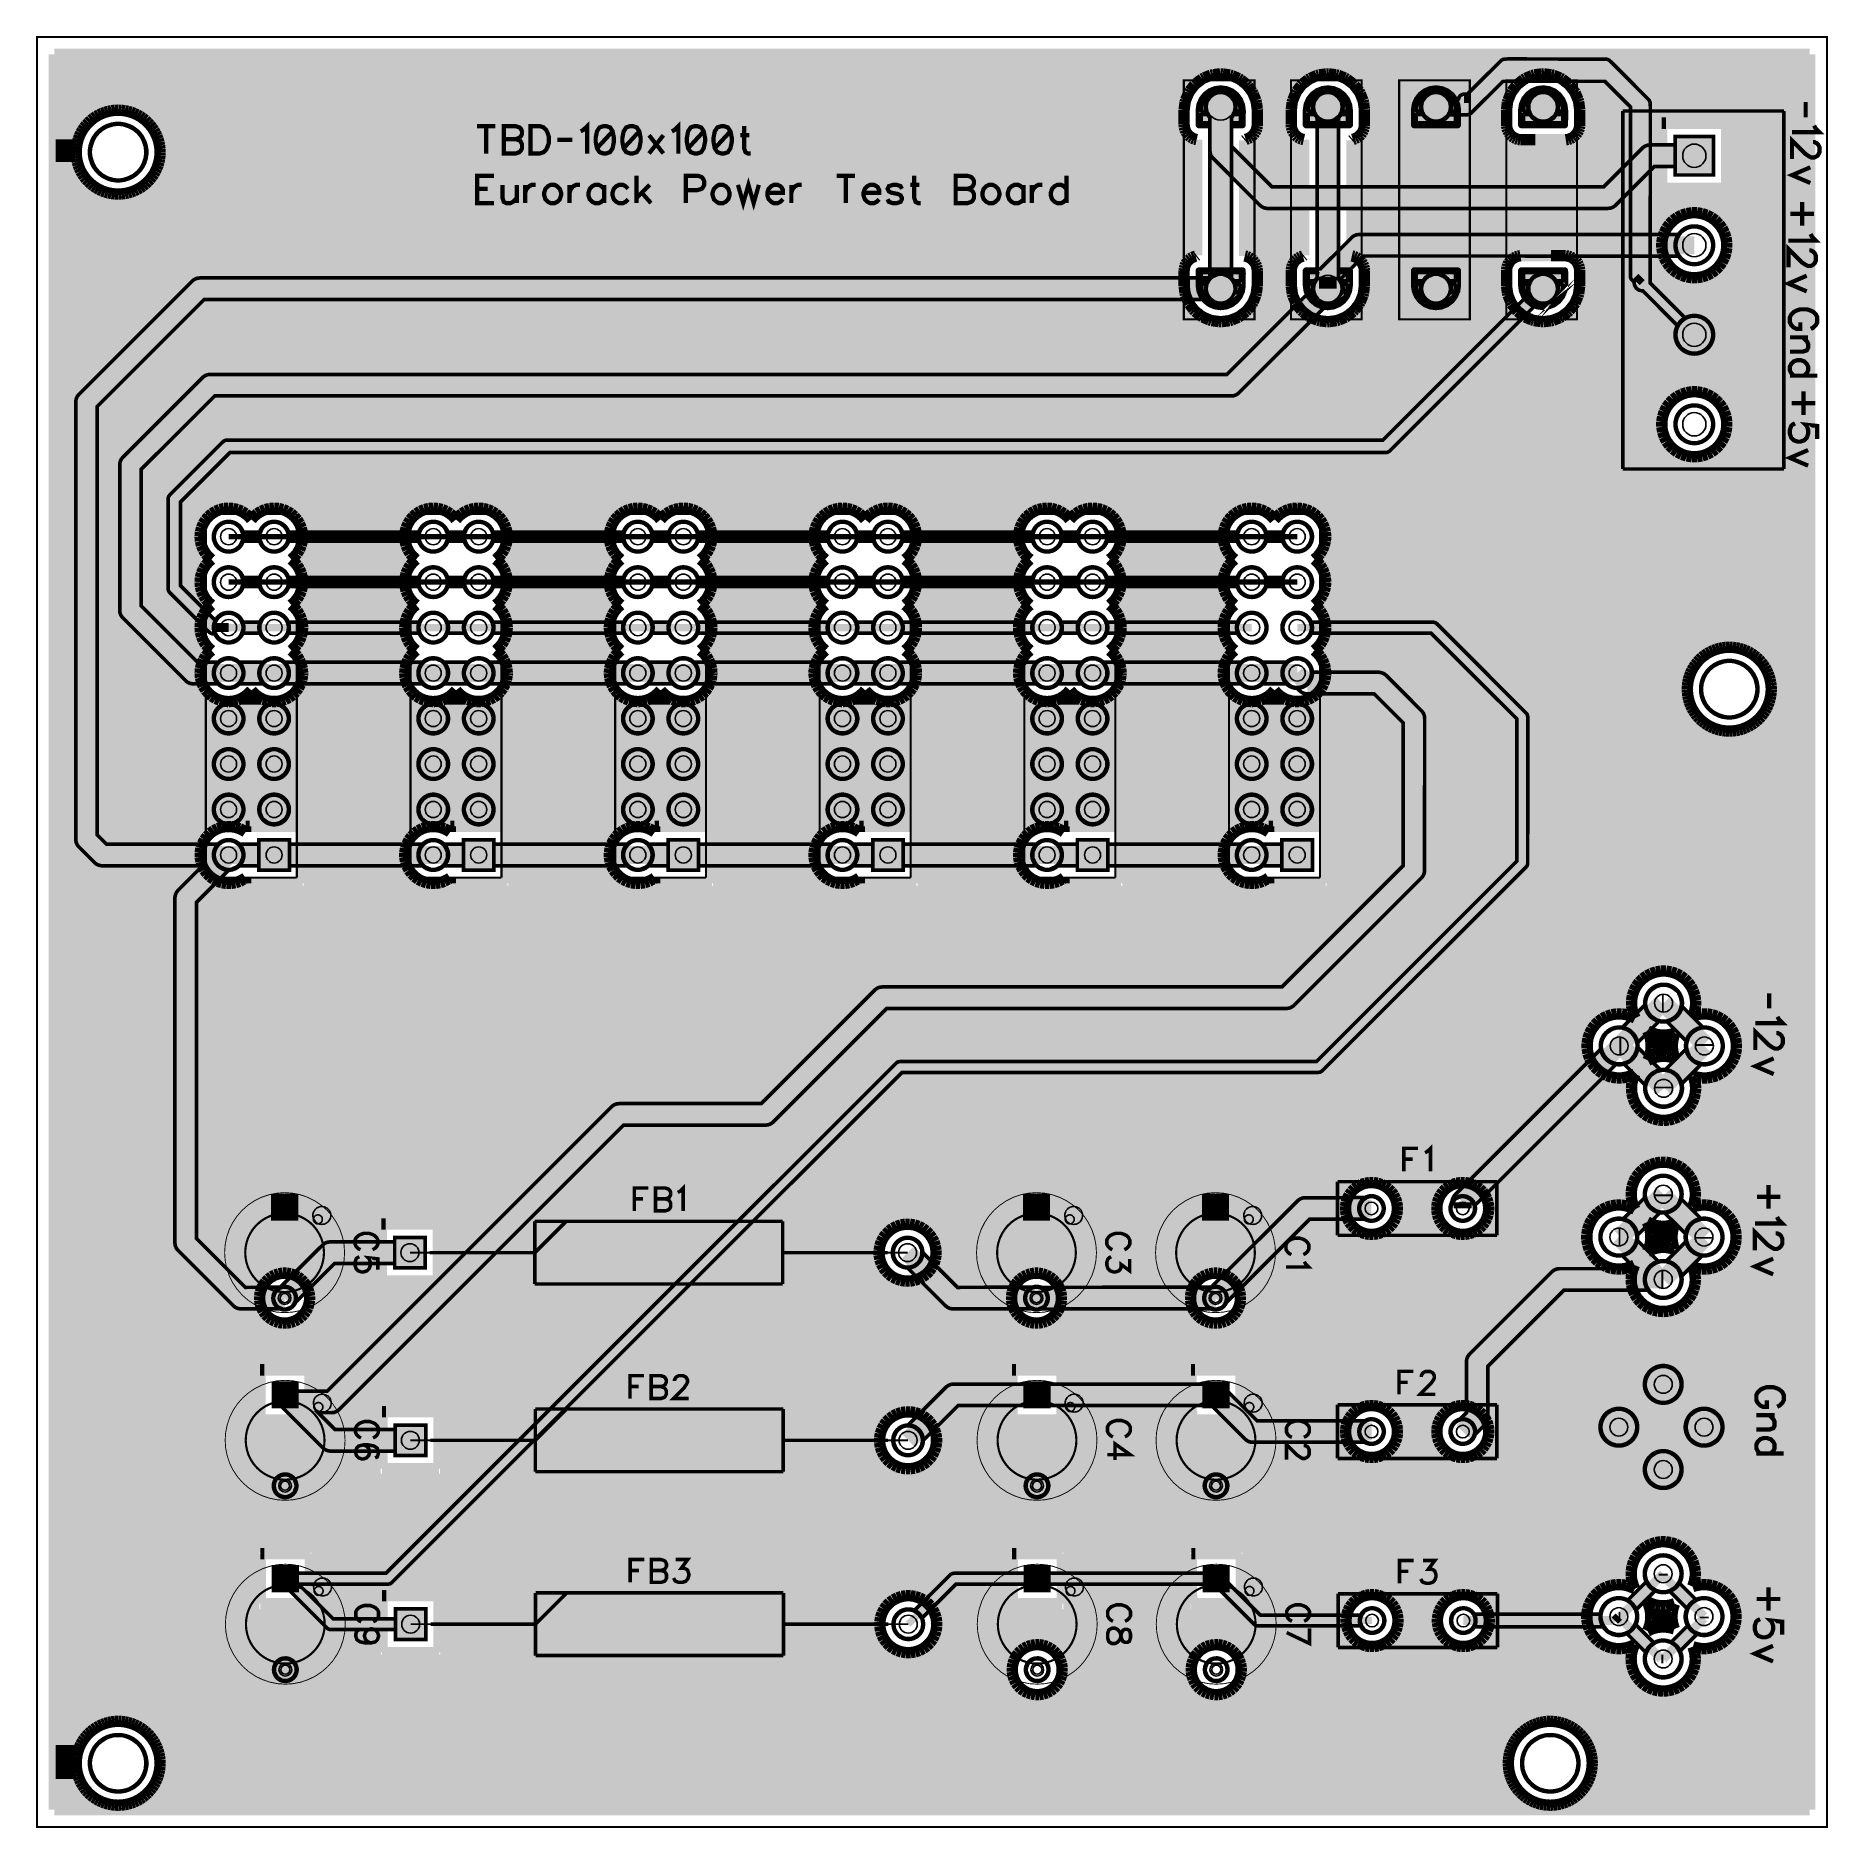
# Model space of a CAD drawing. Extents: x 0 to 3.94, y 0 to 3.94.
import ezdxf

# ---------------------------------------------------------------- set-up
doc = ezdxf.new("R2010")
doc.units = 0
for name, color, linetype in [('Board_Outline', 21, 'CONTINUOUS'), ('Bottom', 10, 'CONTINUOUS'), ('Bottom_Mask', 15, 'CONTINUOUS'), ('Drill_Bottom', 12, 'CONTINUOUS'), ('Drill_Top', 11, 'CONTINUOUS'), ('Edge_Bottom', 23, 'CONTINUOUS'), ('Edge_Top', 22, 'CONTINUOUS'), ('Top', 9, 'CONTINUOUS'), ('Top_Assembly', 2, 'CONTINUOUS'), ('Top_Comp_Outline', 4, 'CONTINUOUS'), ('Top_Courtyard', 5, 'CONTINUOUS'), ('Top_Mask', 6, 'CONTINUOUS'), ('Top_Silk', 3, 'CONTINUOUS'), ('Top_Terminals', 8, 'CONTINUOUS')]:
    doc.layers.add(name, color=color, linetype=linetype)

msp = doc.modelspace()

# ---------------------------------------------------------------- linework, layer by layer
at = {"layer": 'Board_Outline', "linetype": 'CONTINUOUS', "const_width": 0.0047}
msp.add_lwpolyline([(0, 0), (3.937, 0), (3.937, 3.937), (0, 3.937), (0, 0)], dxfattribs=at)
at = {"layer": 'Bottom', "linetype": 'CONTINUOUS'}
for points, const_width in [([(3.8985, 3.8985), (0.0385, 3.8985)], 0.025), ([(0.0385, 3.8985), (0.0385, 0.0385)], 0.025), ([(3.8985, 0.0385), (3.8985, 3.8985)], 0.025), ([(0.041, 3.8737), (3.896, 3.8737)], 0.025), ([(2.5671, 3.8469), (2.5818, 3.8528)], 0.025), ([(2.5818, 3.8528), (2.5869, 3.8539)], 0.025), ([(2.5869, 3.8539), (2.6026, 3.8558)], 0.025), ([(2.6026, 3.8558), (2.6078, 3.8555)], 0.025), ([(2.6078, 3.8555), (2.6234, 3.8533)], 0.025), ([(2.6234, 3.8533), (2.6284, 3.8517)], 0.025), ([(2.6284, 3.8517), (2.6429, 3.8454)], 0.025), ([(2.8004, 3.8458), (2.8149, 3.852)], 0.025), ([(2.8149, 3.852), (2.8199, 3.8535)], 0.025), ([(2.8199, 3.8535), (2.8356, 3.8556)], 0.025), ([(2.8356, 3.8556), (2.8408, 3.8557)], 0.025), ([(2.8408, 3.8557), (2.8565, 3.8538)], 0.025), ([(2.8565, 3.8538), (2.8615, 3.8526)], 0.025), ([(2.8615, 3.8526), (2.8762, 3.8466)], 0.025), ([(3.143, 3.7832), (3.2306, 3.8708)], 0.0276), ([(3.2306, 3.8708), (3.4481, 3.8708)], 0.0276), ([(3.2738, 3.8458), (3.2884, 3.852)], 0.025), ([(3.2884, 3.852), (3.2934, 3.8535)], 0.025), ([(3.2934, 3.8535), (3.309, 3.8556)], 0.025), ([(3.309, 3.8556), (3.3142, 3.8557)], 0.025), ([(3.3142, 3.8557), (3.3299, 3.8538)], 0.025), ([(3.3299, 3.8538), (3.335, 3.8526)], 0.025), ([(3.335, 3.8526), (3.3496, 3.8466)], 0.025), ([(3.4481, 3.8708), (3.5305, 3.7884)], 0.0276), ([(0.041, 3.8488), (2.5691, 3.8488)], 0.025), ([(0.041, 3.8239), (2.5373, 3.8239)], 0.025), ([(2.5262, 3.7978), (2.5329, 3.8141)], 0.025), ([(2.5329, 3.8141), (2.5357, 3.8185)], 0.025), ([(2.5357, 3.8185), (2.5459, 3.8316)], 0.025), ([(2.5459, 3.8316), (2.5498, 3.8351)], 0.025), ([(2.5498, 3.8351), (2.5625, 3.8446)], 0.025), ([(2.5625, 3.8446), (2.5671, 3.8469)], 0.025), ([(2.6378, 3.8488), (2.8047, 3.8488)], 0.025), ([(2.6429, 3.8454), (2.6473, 3.8426)], 0.025), ([(2.6473, 3.8426), (2.6597, 3.8328)], 0.025), ([(2.6597, 3.8328), (2.6632, 3.829)], 0.025), ([(2.6632, 3.829), (2.6726, 3.8163)], 0.025), ([(2.6696, 3.8239), (2.7729, 3.8239)], 0.025), ([(2.6726, 3.8163), (2.675, 3.8117)], 0.025), ([(2.675, 3.8117), (2.6809, 3.797)], 0.025), ([(2.7619, 3.7978), (2.7678, 3.8125)], 0.025), ([(2.7678, 3.8125), (2.7703, 3.8171)], 0.025), ([(2.7703, 3.8171), (2.7799, 3.8297)], 0.025), ([(2.7799, 3.8297), (2.7834, 3.8334)], 0.025), ([(2.7834, 3.8334), (2.7959, 3.8431)], 0.025), ([(2.7959, 3.8431), (2.8004, 3.8458)], 0.025), ([(2.8734, 3.8488), (3.2781, 3.8488)], 0.025), ([(2.8762, 3.8466), (2.8807, 3.8441)], 0.025), ([(2.8807, 3.8441), (2.8933, 3.8346)], 0.025), ([(2.8933, 3.8346), (2.8971, 3.831)], 0.025), ([(2.8971, 3.831), (2.9078, 3.8171)], 0.025), ([(2.9052, 3.8239), (3.2464, 3.8239)], 0.025), ([(2.9078, 3.8171), (2.9103, 3.8125)], 0.025), ([(2.9103, 3.8125), (2.9165, 3.797)], 0.025), ([(3.1533, 3.7993), (3.2052, 3.8511)], 0.0157), ([(3.2052, 3.8511), (3.4534, 3.8511)], 0.0157), ([(3.2353, 3.7978), (3.2413, 3.8125)], 0.025), ([(3.2413, 3.8125), (3.2438, 3.8171)], 0.025), ([(3.2438, 3.8171), (3.2533, 3.8297)], 0.025), ([(3.2533, 3.8297), (3.2569, 3.8334)], 0.025), ([(3.2569, 3.8334), (3.2694, 3.8431)], 0.025), ([(3.2694, 3.8431), (3.2738, 3.8458)], 0.025), ([(3.3469, 3.8488), (3.896, 3.8488)], 0.025), ([(3.3496, 3.8466), (3.3542, 3.8441)], 0.025), ([(3.3542, 3.8441), (3.3668, 3.8346)], 0.025), ([(3.3668, 3.8346), (3.3706, 3.831)], 0.025), ([(3.3706, 3.831), (3.3803, 3.8185)], 0.025), ([(3.3786, 3.8239), (3.896, 3.8239)], 0.025), ([(3.3803, 3.8185), (3.383, 3.8141)], 0.025), ([(3.383, 3.8141), (3.3891, 3.7995)], 0.025), ([(3.4534, 3.8511), (3.5163, 3.7882)], 0.0157), ([(0.041, 3.799), (2.5241, 3.799)], 0.025), ([(0.041, 3.7742), (0.1586, 3.7742)], 0.025), ([(0.1501, 3.7713), (0.1571, 3.7733)], 0.025), ([(0.1571, 3.7733), (0.1642, 3.7747)], 0.025), ([(0.1642, 3.7747), (0.1714, 3.7756)], 0.025), ([(0.1714, 3.7756), (0.1786, 3.7759)], 0.025), ([(0.1786, 3.7759), (0.1858, 3.7756)], 0.025), ([(0.1858, 3.7756), (0.193, 3.7747)], 0.025), ([(0.193, 3.7747), (0.2001, 3.7733)], 0.025), ([(0.1986, 3.7742), (2.5205, 3.7742)], 0.025), ([(0.2001, 3.7733), (0.2071, 3.7713)], 0.025), ([(2.523, 3.7771), (2.525, 3.7928)], 0.025), ([(2.523, 3.7439), (2.523, 3.7771)], 0.025), ([(2.525, 3.7928), (2.5262, 3.7978)], 0.025), ([(2.6034, 3.7832), (2.6034, 3.3832)], 0.0394), ([(2.6809, 3.797), (2.682, 3.7919)], 0.025), ([(2.682, 3.7919), (2.6838, 3.778)], 0.025), ([(2.6827, 3.799), (2.7598, 3.799)], 0.025), ([(2.6838, 3.778), (2.6839, 3.7675)], 0.025), ([(2.6863, 3.7742), (2.7561, 3.7742)], 0.025), ([(2.7586, 3.7439), (2.7587, 3.7771)], 0.025), ([(2.7587, 3.7771), (2.7606, 3.7928)], 0.025), ([(2.7606, 3.7928), (2.7619, 3.7978)], 0.025), ([(2.839, 3.7832), (2.839, 3.3832)], 0.0394), ([(2.9165, 3.797), (2.9176, 3.7919)], 0.025), ([(2.9176, 3.7919), (2.9194, 3.778)], 0.025), ([(2.9183, 3.799), (3.2332, 3.799)], 0.025), ([(2.9194, 3.778), (2.9195, 3.7675)], 0.025), ([(2.922, 3.7742), (3.2296, 3.7742)], 0.025), ([(3.0769, 3.7832), (3.143, 3.7832)], 0.0276), ([(3.1385, 3.7993), (3.1533, 3.7993)], 0.0157), ([(3.2321, 3.7771), (3.2341, 3.7928)], 0.025), ([(3.2322, 3.7413), (3.2321, 3.7771)], 0.025), ([(3.2341, 3.7928), (3.2353, 3.7978)], 0.025), ([(3.3891, 3.7995), (3.3906, 3.7945)], 0.025), ([(3.3906, 3.7945), (3.3929, 3.7771)], 0.025), ([(3.3918, 3.799), (3.896, 3.799)], 0.025), ([(3.3929, 3.7753), (3.3928, 3.7413)], 0.025), ([(3.3929, 3.7771), (3.3929, 3.7701)], 0.025), ([(3.3954, 3.7742), (3.896, 3.7742)], 0.025), ([(3.5163, 3.7882), (3.5163, 3.4106)], 0.0157), ([(3.5305, 3.7884), (3.5305, 3.3965)], 0.0276), ([(0.041, 3.7493), (0.1114, 3.7493)], 0.025), ([(0.1, 3.7318), (0.104, 3.7378)], 0.025), ([(0.104, 3.7378), (0.1085, 3.7435)], 0.025), ([(0.1085, 3.7435), (0.1134, 3.7488)], 0.025), ([(0.1134, 3.7488), (0.1187, 3.7538)], 0.025), ([(0.1187, 3.7538), (0.1244, 3.7582)], 0.025), ([(0.1244, 3.7582), (0.1304, 3.7623)], 0.025), ([(0.1304, 3.7623), (0.1367, 3.7658)], 0.025), ([(0.1367, 3.7658), (0.1433, 3.7688)], 0.025), ([(0.1433, 3.7688), (0.1501, 3.7713)], 0.025), ([(0.2071, 3.7713), (0.2139, 3.7688)], 0.025), ([(0.2139, 3.7688), (0.2205, 3.7658)], 0.025), ([(0.2205, 3.7658), (0.2268, 3.7623)], 0.025), ([(0.2268, 3.7623), (0.2328, 3.7582)], 0.025), ([(0.2328, 3.7582), (0.2385, 3.7538)], 0.025), ([(0.2385, 3.7538), (0.2438, 3.7488)], 0.025), ([(0.2438, 3.7488), (0.2487, 3.7435)], 0.025), ([(0.2459, 3.7493), (2.5205, 3.7493)], 0.025), ([(0.2487, 3.7435), (0.2532, 3.7378)], 0.025), ([(0.2532, 3.7378), (0.2573, 3.7318)], 0.025), ([(2.5234, 3.7387), (2.523, 3.7439)], 0.025), ([(2.5246, 3.7336), (2.5234, 3.7387)], 0.025), ([(2.5266, 3.7288), (2.5246, 3.7336)], 0.025), ([(2.6829, 3.7361), (2.6813, 3.7312)], 0.025), ([(2.6838, 3.7413), (2.6829, 3.7361)], 0.025), ([(2.6839, 3.7675), (2.6838, 3.7413)], 0.025), ([(2.6863, 3.7493), (2.7561, 3.7493)], 0.025), ([(2.759, 3.7387), (2.7586, 3.7439)], 0.025), ([(2.7602, 3.7336), (2.759, 3.7387)], 0.025), ([(2.7622, 3.7288), (2.7602, 3.7336)], 0.025), ([(2.9186, 3.7361), (2.917, 3.7312)], 0.025), ([(2.9194, 3.7413), (2.9186, 3.7361)], 0.025), ([(2.9195, 3.7675), (2.9194, 3.7413)], 0.025), ([(2.922, 3.7493), (3.2296, 3.7493)], 0.025), ([(3.233, 3.7361), (3.2322, 3.7413)], 0.025), ([(3.2346, 3.7312), (3.233, 3.7361)], 0.025), ([(3.392, 3.7361), (3.3904, 3.7312)], 0.025), ([(3.3928, 3.7413), (3.392, 3.7361)], 0.025), ([(3.3954, 3.7493), (3.896, 3.7493)], 0.025), ([(3.5734, 3.6041), (3.5734, 3.7473)], 0.025), ([(3.5734, 3.7473), (3.5826, 3.7473)], 0.025), ([(3.5826, 3.7473), (3.7165, 3.7473)], 0.025), ([(3.7165, 3.7473), (3.7165, 3.6041)], 0.025), ([(0.041, 3.7244), (0.0934, 3.7244)], 0.025), ([(0.041, 3.6996), (0.0853, 3.6996)], 0.025), ([(0.0867, 3.6909), (0.0875, 3.698)], 0.025), ([(0.0875, 3.698), (0.0889, 3.7051)], 0.025), ([(0.0889, 3.7051), (0.0909, 3.7121)], 0.025), ([(0.0909, 3.7121), (0.0934, 3.7189)], 0.025), ([(0.0934, 3.7189), (0.0964, 3.7255)], 0.025), ([(0.0964, 3.7255), (0.1, 3.7318)], 0.025), ([(0.2573, 3.7318), (0.2608, 3.7255)], 0.025), ([(0.2608, 3.7255), (0.2638, 3.7189)], 0.025), ([(0.2638, 3.7244), (2.5268, 3.7244)], 0.025), ([(0.2638, 3.7189), (0.2663, 3.7121)], 0.025), ([(0.2663, 3.7121), (0.2683, 3.7051)], 0.025), ([(0.2683, 3.7051), (0.2697, 3.698)], 0.025), ([(0.2697, 3.698), (0.2706, 3.6909)], 0.025), ([(0.272, 3.6996), (2.5481, 3.6996)], 0.025), ([(2.5293, 3.7244), (2.5266, 3.7288)], 0.025), ([(2.5327, 3.7204), (2.5293, 3.7244)], 0.025), ([(2.5367, 3.717), (2.5327, 3.7204)], 0.025), ([(2.5411, 3.7143), (2.5367, 3.717)], 0.025), ([(2.5459, 3.7123), (2.5411, 3.7143)], 0.025), ([(2.5506, 3.7112), (2.5459, 3.7123)], 0.025), ([(2.5506, 3.4566), (2.5506, 3.7112)], 0.025), ([(2.6584, 3.7116), (2.6563, 3.7098)], 0.025), ([(2.6563, 3.7098), (2.6563, 3.4553)], 0.025), ([(2.6634, 3.7132), (2.6584, 3.7116)], 0.025), ([(2.6588, 3.6996), (2.7837, 3.6996)], 0.025), ([(2.668, 3.7156), (2.6634, 3.7132)], 0.025), ([(2.6722, 3.7186), (2.668, 3.7156)], 0.025), ([(2.6759, 3.7223), (2.6722, 3.7186)], 0.025), ([(2.679, 3.7265), (2.6759, 3.7223)], 0.025), ([(2.6813, 3.7312), (2.679, 3.7265)], 0.025), ([(2.6801, 3.7244), (2.7624, 3.7244)], 0.025), ([(2.765, 3.7244), (2.7622, 3.7288)], 0.025), ([(2.7683, 3.7204), (2.765, 3.7244)], 0.025), ([(2.7723, 3.717), (2.7683, 3.7204)], 0.025), ([(2.7767, 3.7143), (2.7723, 3.717)], 0.025), ([(2.7815, 3.7123), (2.7767, 3.7143)], 0.025), ([(2.7862, 3.7112), (2.7815, 3.7123)], 0.025), ([(2.7862, 3.4566), (2.7862, 3.7112)], 0.025), ([(2.894, 3.7116), (2.8919, 3.7098)], 0.025), ([(2.8919, 3.7098), (2.8919, 3.4553)], 0.025), ([(2.899, 3.7132), (2.894, 3.7116)], 0.025), ([(2.8944, 3.6996), (3.5709, 3.6996)], 0.025), ([(2.9036, 3.7156), (2.899, 3.7132)], 0.025), ([(2.9078, 3.7186), (2.9036, 3.7156)], 0.025), ([(2.9115, 3.7223), (2.9078, 3.7186)], 0.025), ([(2.9146, 3.7265), (2.9115, 3.7223)], 0.025), ([(2.917, 3.7312), (2.9146, 3.7265)], 0.025), ([(2.9157, 3.7244), (3.2359, 3.7244)], 0.025), ([(3.237, 3.7265), (3.2346, 3.7312)], 0.025), ([(3.24, 3.7223), (3.237, 3.7265)], 0.025), ([(3.2437, 3.7186), (3.24, 3.7223)], 0.025), ([(3.2479, 3.7156), (3.2437, 3.7186)], 0.025), ([(3.2526, 3.7132), (3.2479, 3.7156)], 0.025), ([(3.2575, 3.7116), (3.2526, 3.7132)], 0.025), ([(3.2626, 3.7108), (3.2575, 3.7116)], 0.025), ([(3.2952, 3.7107), (3.2626, 3.7108)], 0.025), ([(3.3623, 3.7108), (3.2952, 3.7107)], 0.025), ([(3.3675, 3.7116), (3.3623, 3.7108)], 0.025), ([(3.3724, 3.7132), (3.3675, 3.7116)], 0.025), ([(3.3771, 3.7156), (3.3724, 3.7132)], 0.025), ([(3.3813, 3.7186), (3.3771, 3.7156)], 0.025), ([(3.385, 3.7223), (3.3813, 3.7186)], 0.025), ([(3.388, 3.7265), (3.385, 3.7223)], 0.025), ([(3.3904, 3.7312), (3.388, 3.7265)], 0.025), ([(3.3891, 3.7244), (3.5709, 3.7244)], 0.025), ([(3.7191, 3.7244), (3.896, 3.7244)], 0.025), ([(3.7191, 3.6996), (3.896, 3.6996)], 0.025), ([(0.041, 3.6747), (0.0843, 3.6747)], 0.025), ([(0.0864, 3.6836), (0.0867, 3.6909)], 0.025), ([(0.0867, 3.6764), (0.0864, 3.6836)], 0.025), ([(0.0875, 3.6692), (0.0867, 3.6764)], 0.025), ([(0.0889, 3.6621), (0.0875, 3.6692)], 0.025), ([(0.0909, 3.6551), (0.0889, 3.6621)], 0.025), ([(0.0934, 3.6483), (0.0909, 3.6551)], 0.025), ([(0.2663, 3.6551), (0.2638, 3.6483)], 0.025), ([(0.2683, 3.6621), (0.2663, 3.6551)], 0.025), ([(0.2697, 3.6692), (0.2683, 3.6621)], 0.025), ([(0.2706, 3.6764), (0.2697, 3.6692)], 0.025), ([(0.2706, 3.6909), (0.2708, 3.6836)], 0.025), ([(0.2708, 3.6836), (0.2706, 3.6764)], 0.025), ([(0.2729, 3.6747), (2.5481, 3.6747)], 0.025), ([(2.6588, 3.6747), (2.7837, 3.6747)], 0.025), ([(2.8944, 3.6747), (3.5709, 3.6747)], 0.025), ([(3.7191, 3.6747), (3.896, 3.6747)], 0.025), ([(0.041, 3.6498), (0.0903, 3.6498)], 0.025), ([(0.041, 3.625), (0.1049, 3.625)], 0.025), ([(0.0964, 3.6417), (0.0934, 3.6483)], 0.025), ([(0.1, 3.6354), (0.0964, 3.6417)], 0.025), ([(0.104, 3.6294), (0.1, 3.6354)], 0.025), ([(0.1085, 3.6237), (0.104, 3.6294)], 0.025), ([(0.1134, 3.6184), (0.1085, 3.6237)], 0.025), ([(0.1187, 3.6135), (0.1134, 3.6184)], 0.025), ([(0.2438, 3.6184), (0.2385, 3.6135)], 0.025), ([(0.2487, 3.6237), (0.2438, 3.6184)], 0.025), ([(0.2532, 3.6294), (0.2487, 3.6237)], 0.025), ([(0.2523, 3.625), (2.5481, 3.625)], 0.025), ([(0.2573, 3.6354), (0.2532, 3.6294)], 0.025), ([(0.2608, 3.6417), (0.2573, 3.6354)], 0.025), ([(0.2638, 3.6483), (0.2608, 3.6417)], 0.025), ([(0.2669, 3.6498), (2.5481, 3.6498)], 0.025), ([(2.6588, 3.6498), (2.7837, 3.6498)], 0.025), ([(2.6588, 3.625), (2.7837, 3.625)], 0.025), ([(2.8944, 3.6498), (3.5709, 3.6498)], 0.025), ([(2.8944, 3.625), (3.5709, 3.625)], 0.025), ([(3.7191, 3.6498), (3.896, 3.6498)], 0.025), ([(3.7191, 3.625), (3.896, 3.625)], 0.025), ([(0.041, 3.6001), (0.1369, 3.6001)], 0.025), ([(0.041, 3.5752), (2.5481, 3.5752)], 0.025), ([(0.1244, 3.609), (0.1187, 3.6135)], 0.025), ([(0.1304, 3.605), (0.1244, 3.609)], 0.025), ([(0.1367, 3.6014), (0.1304, 3.605)], 0.025), ([(0.1433, 3.5984), (0.1367, 3.6014)], 0.025), ([(0.1501, 3.5959), (0.1433, 3.5984)], 0.025), ([(0.1571, 3.5939), (0.1501, 3.5959)], 0.025), ([(0.1642, 3.5925), (0.1571, 3.5939)], 0.025), ([(0.1714, 3.5917), (0.1642, 3.5925)], 0.025), ([(0.1786, 3.5914), (0.1714, 3.5917)], 0.025), ([(0.1858, 3.5917), (0.1786, 3.5914)], 0.025), ([(0.193, 3.5925), (0.1858, 3.5917)], 0.025), ([(0.2001, 3.5939), (0.193, 3.5925)], 0.025), ([(0.2071, 3.5959), (0.2001, 3.5939)], 0.025), ([(0.2139, 3.5984), (0.2071, 3.5959)], 0.025), ([(0.2205, 3.6014), (0.2139, 3.5984)], 0.025), ([(0.2202, 3.6001), (2.5481, 3.6001)], 0.025), ([(0.2268, 3.605), (0.2205, 3.6014)], 0.025), ([(0.2328, 3.609), (0.2268, 3.605)], 0.025), ([(0.2385, 3.6135), (0.2328, 3.609)], 0.025), ([(2.6588, 3.6001), (2.7837, 3.6001)], 0.025), ([(2.6588, 3.5752), (2.7837, 3.5752)], 0.025), ([(2.8944, 3.6001), (3.896, 3.6001)], 0.025), ([(2.8944, 3.5752), (3.896, 3.5752)], 0.025), ([(3.7165, 3.6041), (3.5734, 3.6041)], 0.025), ([(0.041, 3.5504), (2.5481, 3.5504)], 0.025), ([(2.6588, 3.5504), (2.7837, 3.5504)], 0.025), ([(2.8944, 3.5504), (3.896, 3.5504)], 0.025), ([(3.5985, 3.5333), (3.6076, 3.5399)], 0.025), ([(3.6076, 3.5399), (3.6176, 3.545)], 0.025), ([(3.6176, 3.545), (3.6283, 3.5484)], 0.025), ([(3.6283, 3.5484), (3.6394, 3.5502)], 0.025), ([(3.6394, 3.5502), (3.6506, 3.5502)], 0.025), ([(3.6506, 3.5502), (3.6617, 3.5484)], 0.025), ([(3.6617, 3.5484), (3.6724, 3.545)], 0.025), ([(3.6724, 3.545), (3.6824, 3.5399)], 0.025), ([(3.6824, 3.5399), (3.6915, 3.5333)], 0.025), ([(0.041, 3.5255), (2.5481, 3.5255)], 0.025), ([(0.041, 3.5006), (2.5481, 3.5006)], 0.025), ([(2.6588, 3.5255), (2.7837, 3.5255)], 0.025), ([(2.6588, 3.5006), (2.7837, 3.5006)], 0.025), ([(2.8944, 3.5255), (3.5882, 3.5255)], 0.025), ([(2.8944, 3.5006), (3.5743, 3.5006)], 0.025), ([(3.5754, 3.4955), (3.5789, 3.5062)], 0.025), ([(3.5789, 3.5062), (3.5839, 3.5162)], 0.025), ([(3.5839, 3.5162), (3.5906, 3.5253)], 0.025), ([(3.5906, 3.5253), (3.5985, 3.5333)], 0.025), ([(3.6915, 3.5333), (3.6994, 3.5253)], 0.025), ([(3.6994, 3.5253), (3.706, 3.5162)], 0.025), ([(3.7018, 3.5255), (3.896, 3.5255)], 0.025), ([(3.706, 3.5162), (3.7111, 3.5062)], 0.025), ([(3.7111, 3.5062), (3.7146, 3.4955)], 0.025), ([(3.7157, 3.5006), (3.896, 3.5006)], 0.025), ([(0.041, 3.4758), (2.5481, 3.4758)], 0.025), ([(2.5484, 3.4549), (2.5506, 3.4566)], 0.025), ([(2.6588, 3.4758), (2.7837, 3.4758)], 0.025), ([(2.7841, 3.4549), (2.7862, 3.4566)], 0.025), ([(2.8944, 3.4758), (3.571, 3.4758)], 0.025), ([(3.5736, 3.4845), (3.5754, 3.4955)], 0.025), ([(3.5736, 3.4732), (3.5736, 3.4845)], 0.025), ([(3.5754, 3.4621), (3.5736, 3.4732)], 0.025), ([(3.5789, 3.4514), (3.5754, 3.4621)], 0.025), ([(3.7146, 3.4621), (3.7111, 3.4514)], 0.025), ([(3.7146, 3.4955), (3.7163, 3.4845)], 0.025), ([(3.7163, 3.4732), (3.7146, 3.4621)], 0.025), ([(3.7163, 3.4845), (3.7163, 3.4732)], 0.025), ([(3.719, 3.4758), (3.896, 3.4758)], 0.025), ([(0.041, 3.4509), (2.5363, 3.4509)], 0.025), ([(0.041, 3.426), (2.5207, 3.426)], 0.025), ([(2.523, 3.4226), (2.5234, 3.4278)], 0.025), ([(2.5231, 3.3885), (2.523, 3.4226)], 0.025), ([(2.5234, 3.4278), (2.5246, 3.4329)], 0.025), ([(2.5246, 3.4329), (2.5266, 3.4377)], 0.025), ([(2.5266, 3.4377), (2.5293, 3.4421)], 0.025), ([(2.5293, 3.4421), (2.5327, 3.4461)], 0.025), ([(2.5327, 3.4461), (2.5367, 3.4495)], 0.025), ([(2.5367, 3.4495), (2.5411, 3.4522)], 0.025), ([(2.5411, 3.4522), (2.5459, 3.4542)], 0.025), ([(2.5459, 3.4542), (2.5484, 3.4549)], 0.025), ([(2.6563, 3.4553), (2.6609, 3.4542)], 0.025), ([(2.6609, 3.4542), (2.6657, 3.4522)], 0.025), ([(2.6657, 3.4522), (2.6702, 3.4495)], 0.025), ([(2.6702, 3.4495), (2.6741, 3.4461)], 0.025), ([(2.6706, 3.4509), (2.7719, 3.4509)], 0.025), ([(2.6741, 3.4461), (2.6775, 3.4421)], 0.025), ([(2.6775, 3.4421), (2.6802, 3.4377)], 0.025), ([(2.6802, 3.4377), (2.6822, 3.4329)], 0.025), ([(2.6822, 3.4329), (2.6834, 3.4278)], 0.025), ([(2.6834, 3.4278), (2.6839, 3.4226)], 0.025), ([(2.6839, 3.4226), (2.6838, 3.3894)], 0.025), ([(2.6862, 3.426), (2.7563, 3.426)], 0.025), ([(2.7587, 3.4252), (2.7595, 3.4304)], 0.025), ([(2.7587, 3.3894), (2.7587, 3.4252)], 0.025), ([(2.7595, 3.4304), (2.7611, 3.4353)], 0.025), ([(2.7611, 3.4353), (2.7635, 3.4399)], 0.025), ([(2.7635, 3.4399), (2.7666, 3.4442)], 0.025), ([(2.7666, 3.4442), (2.7703, 3.4478)], 0.025), ([(2.7703, 3.4478), (2.7745, 3.4509)], 0.025), ([(2.7745, 3.4509), (2.7791, 3.4533)], 0.025), ([(2.7791, 3.4533), (2.7841, 3.4549)], 0.025), ([(2.8919, 3.4553), (2.8965, 3.4542)], 0.025), ([(2.8965, 3.4542), (2.9014, 3.4522)], 0.025), ([(2.9014, 3.4522), (2.9058, 3.4495)], 0.025), ([(2.9058, 3.4495), (2.9098, 3.4461)], 0.025), ([(2.9062, 3.4509), (3.2454, 3.4509)], 0.025), ([(2.9098, 3.4461), (2.9131, 3.4421)], 0.025), ([(2.9131, 3.4421), (2.9159, 3.4377)], 0.025), ([(2.9159, 3.4377), (2.9179, 3.4329)], 0.025), ([(2.9179, 3.4329), (2.9191, 3.4278)], 0.025), ([(2.9191, 3.4278), (2.9195, 3.4226)], 0.025), ([(2.9195, 3.4226), (2.9194, 3.3894)], 0.025), ([(2.9218, 3.426), (3.2297, 3.426)], 0.025), ([(3.2321, 3.399), (3.2322, 3.4252)], 0.025), ([(3.2322, 3.4252), (3.233, 3.4304)], 0.025), ([(3.233, 3.4304), (3.2346, 3.4353)], 0.025), ([(3.2346, 3.4353), (3.237, 3.4399)], 0.025), ([(3.237, 3.4399), (3.24, 3.4442)], 0.025), ([(3.24, 3.4442), (3.2437, 3.4478)], 0.025), ([(3.2437, 3.4478), (3.2479, 3.4509)], 0.025), ([(3.2479, 3.4509), (3.2526, 3.4533)], 0.025), ([(3.2526, 3.4533), (3.2575, 3.4549)], 0.025), ([(3.2575, 3.4549), (3.2626, 3.4557)], 0.025), ([(3.2626, 3.4557), (3.3298, 3.4558)], 0.025), ([(3.3298, 3.4558), (3.3623, 3.4557)], 0.025), ([(3.3623, 3.4557), (3.3675, 3.4549)], 0.025), ([(3.3675, 3.4549), (3.3724, 3.4533)], 0.025), ([(3.3724, 3.4533), (3.3771, 3.4509)], 0.025), ([(3.3771, 3.4509), (3.3813, 3.4478)], 0.025), ([(3.3796, 3.4509), (3.5766, 3.4509)], 0.025), ([(3.3813, 3.4478), (3.385, 3.4442)], 0.025), ([(3.385, 3.4442), (3.388, 3.4399)], 0.025), ([(3.388, 3.4399), (3.3904, 3.4353)], 0.025), ([(3.3904, 3.4353), (3.392, 3.4304)], 0.025), ([(3.392, 3.4304), (3.3928, 3.4252)], 0.025), ([(3.3928, 3.4252), (3.3929, 3.3894)], 0.025), ([(3.3952, 3.426), (3.5942, 3.426)], 0.025), ([(3.5839, 3.4414), (3.5789, 3.4514)], 0.025), ([(3.5906, 3.4324), (3.5839, 3.4414)], 0.025), ([(3.5985, 3.4244), (3.5906, 3.4324)], 0.025), ([(3.6076, 3.4178), (3.5985, 3.4244)], 0.025), ([(3.6176, 3.4127), (3.6076, 3.4178)], 0.025), ([(3.6824, 3.4178), (3.6724, 3.4127)], 0.025), ([(3.6915, 3.4244), (3.6824, 3.4178)], 0.025), ([(3.6994, 3.4324), (3.6915, 3.4244)], 0.025), ([(3.6958, 3.426), (3.896, 3.426)], 0.025), ([(3.706, 3.4414), (3.6994, 3.4324)], 0.025), ([(3.7111, 3.4514), (3.706, 3.4414)], 0.025), ([(3.7134, 3.4509), (3.896, 3.4509)], 0.025), ([(0.041, 3.4011), (2.5205, 3.4011)], 0.025), ([(2.5249, 3.3746), (2.5231, 3.3885)], 0.025), ([(2.6838, 3.3894), (2.6818, 3.3737)], 0.025), ([(2.6863, 3.4011), (2.7561, 3.4011)], 0.025), ([(2.761, 3.372), (2.7587, 3.3894)], 0.025), ([(2.9194, 3.3894), (2.9175, 3.3737)], 0.025), ([(2.922, 3.4011), (3.2296, 3.4011)], 0.025), ([(3.2322, 3.3885), (3.2321, 3.399)], 0.025), ([(3.234, 3.3746), (3.2322, 3.3885)], 0.025), ([(3.3929, 3.3894), (3.3906, 3.372)], 0.025), ([(3.3954, 3.4011), (3.896, 3.4011)], 0.025), ([(3.5163, 3.4106), (3.5305, 3.3965)], 0.0157), ([(3.5305, 3.3965), (3.5305, 3.3965)], 0.0157), ([(3.5305, 3.3965), (3.645, 3.282)], 0.0157), ([(3.6283, 3.4092), (3.6176, 3.4127)], 0.025), ([(3.6394, 3.4075), (3.6283, 3.4092)], 0.025), ([(3.6506, 3.4075), (3.6394, 3.4075)], 0.025), ([(3.6617, 3.4092), (3.6506, 3.4075)], 0.025), ([(3.6724, 3.4127), (3.6617, 3.4092)], 0.025), ([(0.041, 3.3763), (2.5222, 3.3763)], 0.025), ([(0.041, 3.3514), (2.531, 3.3514)], 0.025), ([(2.526, 3.3695), (2.5249, 3.3746)], 0.025), ([(2.5319, 3.3548), (2.526, 3.3695)], 0.025), ([(2.5342, 3.3502), (2.5319, 3.3548)], 0.025), ([(2.5437, 3.3375), (2.5342, 3.3502)], 0.025), ([(2.6722, 3.3494), (2.6626, 3.3368)], 0.025), ([(2.6747, 3.354), (2.6722, 3.3494)], 0.025), ([(2.6806, 3.3686), (2.6747, 3.354)], 0.025), ([(2.6759, 3.3514), (2.7666, 3.3514)], 0.025), ([(2.6818, 3.3737), (2.6806, 3.3686)], 0.025), ([(2.6847, 3.3763), (2.7578, 3.3763)], 0.025), ([(2.7624, 3.367), (2.761, 3.372)], 0.025), ([(2.7686, 3.3524), (2.7624, 3.367)], 0.025), ([(2.7713, 3.348), (2.7686, 3.3524)], 0.025), ([(2.781, 3.3355), (2.7713, 3.348)], 0.025), ([(2.9078, 3.3494), (2.8982, 3.3368)], 0.025), ([(2.9103, 3.354), (2.9078, 3.3494)], 0.025), ([(2.9162, 3.3686), (2.9103, 3.354)], 0.025), ([(2.9115, 3.3514), (3.2401, 3.3514)], 0.025), ([(2.9175, 3.3737), (2.9162, 3.3686)], 0.025), ([(2.9203, 3.3763), (3.2312, 3.3763)], 0.025), ([(3.235, 3.3695), (3.234, 3.3746)], 0.025), ([(3.2409, 3.3548), (3.235, 3.3695)], 0.025), ([(3.2433, 3.3502), (3.2409, 3.3548)], 0.025), ([(3.2528, 3.3375), (3.2433, 3.3502)], 0.025), ([(3.3797, 3.3473), (3.37, 3.3349)], 0.025), ([(3.3826, 3.3517), (3.3797, 3.3473)], 0.025), ([(3.3891, 3.367), (3.3826, 3.3517)], 0.025), ([(3.3849, 3.3514), (3.896, 3.3514)], 0.025), ([(3.3906, 3.372), (3.3891, 3.367)], 0.025), ([(3.3938, 3.3763), (3.896, 3.3763)], 0.025), ([(0.041, 3.3265), (2.5536, 3.3265)], 0.025), ([(0.041, 3.3017), (3.896, 3.3017)], 0.025), ([(2.5472, 3.3336), (2.5437, 3.3375)], 0.025), ([(2.5596, 3.3239), (2.5472, 3.3336)], 0.025), ([(2.564, 3.321), (2.5596, 3.3239)], 0.025), ([(2.5785, 3.3148), (2.564, 3.321)], 0.025), ([(2.5835, 3.3132), (2.5785, 3.3148)], 0.025), ([(2.5999, 3.3109), (2.5835, 3.3132)], 0.025), ([(2.6052, 3.3107), (2.5999, 3.3109)], 0.025), ([(2.6226, 3.313), (2.6052, 3.3107)], 0.025), ([(2.6275, 3.3145), (2.6226, 3.313)], 0.025), ([(2.6421, 3.3206), (2.6275, 3.3145)], 0.025), ([(2.6466, 3.3234), (2.6421, 3.3206)], 0.025), ([(2.659, 3.333), (2.6466, 3.3234)], 0.025), ([(2.6532, 3.3265), (2.7893, 3.3265)], 0.025), ([(2.6626, 3.3368), (2.659, 3.333)], 0.025), ([(2.7848, 3.3319), (2.781, 3.3355)], 0.025), ([(2.7974, 3.3224), (2.7848, 3.3319)], 0.025), ([(2.8019, 3.3199), (2.7974, 3.3224)], 0.025), ([(2.8166, 3.3139), (2.8019, 3.3199)], 0.025), ([(2.8216, 3.3127), (2.8166, 3.3139)], 0.025), ([(2.8373, 3.3107), (2.8216, 3.3127)], 0.025), ([(2.8425, 3.3109), (2.8373, 3.3107)], 0.025), ([(2.8582, 3.313), (2.8425, 3.3109)], 0.025), ([(2.8632, 3.3145), (2.8582, 3.313)], 0.025), ([(2.8777, 3.3206), (2.8632, 3.3145)], 0.025), ([(2.8822, 3.3234), (2.8777, 3.3206)], 0.025), ([(2.8947, 3.333), (2.8822, 3.3234)], 0.025), ([(2.8888, 3.3265), (3.2627, 3.3265)], 0.025), ([(2.8982, 3.3368), (2.8947, 3.333)], 0.025), ([(3.2562, 3.3336), (3.2528, 3.3375)], 0.025), ([(3.2687, 3.3239), (3.2562, 3.3336)], 0.025), ([(3.273, 3.321), (3.2687, 3.3239)], 0.025), ([(3.2876, 3.3148), (3.273, 3.321)], 0.025), ([(3.2925, 3.3132), (3.2876, 3.3148)], 0.025), ([(3.3082, 3.311), (3.2925, 3.3132)], 0.025), ([(3.3134, 3.3107), (3.3082, 3.311)], 0.025), ([(3.3291, 3.3126), (3.3134, 3.3107)], 0.025), ([(3.3342, 3.3137), (3.3291, 3.3126)], 0.025), ([(3.3488, 3.3195), (3.3342, 3.3137)], 0.025), ([(3.3535, 3.3219), (3.3488, 3.3195)], 0.025), ([(3.3661, 3.3314), (3.3535, 3.3219)], 0.025), ([(3.3623, 3.3265), (3.896, 3.3265)], 0.025), ([(3.37, 3.3349), (3.3661, 3.3314)], 0.025), ([(0.041, 3.2768), (3.896, 3.2768)], 0.025), ([(0.041, 3.2519), (3.896, 3.2519)], 0.025), ([(0.041, 3.2271), (3.896, 3.2271)], 0.025), ([(0.041, 3.2022), (3.896, 3.2022)], 0.025), ([(0.041, 3.1773), (3.896, 3.1773)], 0.025), ([(0.041, 3.1525), (3.6182, 3.1525)], 0.025), ([(3.5985, 3.1396), (3.6076, 3.1462)], 0.025), ([(3.6076, 3.1462), (3.6176, 3.1513)], 0.025), ([(3.6176, 3.1513), (3.6283, 3.1547)], 0.025), ([(3.6283, 3.1547), (3.6394, 3.1565)], 0.025), ([(3.6394, 3.1565), (3.6506, 3.1565)], 0.025), ([(3.6506, 3.1565), (3.6617, 3.1547)], 0.025), ([(3.6617, 3.1547), (3.6724, 3.1513)], 0.025), ([(3.6718, 3.1525), (3.896, 3.1525)], 0.025), ([(3.6724, 3.1513), (3.6824, 3.1462)], 0.025), ([(3.6824, 3.1462), (3.6915, 3.1396)], 0.025), ([(0.041, 3.1276), (3.5848, 3.1276)], 0.025), ([(0.041, 3.1027), (3.5731, 3.1027)], 0.025), ([(3.5736, 3.0908), (3.5754, 3.1018)], 0.025), ([(3.5754, 3.1018), (3.5789, 3.1125)], 0.025), ([(3.5789, 3.1125), (3.5839, 3.1225)], 0.025), ([(3.5839, 3.1225), (3.5906, 3.1316)], 0.025), ([(3.5906, 3.1316), (3.5985, 3.1396)], 0.025), ([(3.6915, 3.1396), (3.6994, 3.1316)], 0.025), ([(3.6994, 3.1316), (3.706, 3.1225)], 0.025), ([(3.7051, 3.1276), (3.896, 3.1276)], 0.025), ([(3.706, 3.1225), (3.7111, 3.1125)], 0.025), ([(3.7111, 3.1125), (3.7146, 3.1018)], 0.025), ([(3.7146, 3.1018), (3.7163, 3.0908)], 0.025), ([(3.7168, 3.1027), (3.896, 3.1027)], 0.025), ([(0.041, 3.0779), (3.5713, 3.0779)], 0.025), ([(3.5736, 3.0795), (3.5736, 3.0908)], 0.025), ([(3.5754, 3.0684), (3.5736, 3.0795)], 0.025), ([(3.5789, 3.0577), (3.5754, 3.0684)], 0.025), ([(3.7146, 3.0684), (3.7111, 3.0577)], 0.025), ([(3.7163, 3.0795), (3.7146, 3.0684)], 0.025), ([(3.7163, 3.0908), (3.7163, 3.0795)], 0.025), ([(3.7187, 3.0779), (3.896, 3.0779)], 0.025), ([(0.041, 3.053), (3.5785, 3.053)], 0.025), ([(0.041, 3.0281), (3.5992, 3.0281)], 0.025), ([(3.5839, 3.0477), (3.5789, 3.0577)], 0.025), ([(3.5906, 3.0387), (3.5839, 3.0477)], 0.025), ([(3.5985, 3.0307), (3.5906, 3.0387)], 0.025), ([(3.6076, 3.0241), (3.5985, 3.0307)], 0.025), ([(3.6176, 3.019), (3.6076, 3.0241)], 0.025), ([(3.6824, 3.0241), (3.6724, 3.019)], 0.025), ([(3.6915, 3.0307), (3.6824, 3.0241)], 0.025), ([(3.6907, 3.0281), (3.896, 3.0281)], 0.025), ([(3.6994, 3.0387), (3.6915, 3.0307)], 0.025), ([(3.706, 3.0477), (3.6994, 3.0387)], 0.025), ([(3.7111, 3.0577), (3.706, 3.0477)], 0.025), ([(3.7114, 3.053), (3.896, 3.053)], 0.025), ([(0.041, 3.0032), (3.896, 3.0032)], 0.025), ([(3.6283, 3.0155), (3.6176, 3.019)], 0.025), ([(3.6394, 3.0138), (3.6283, 3.0155)], 0.025), ([(3.6506, 3.0138), (3.6394, 3.0138)], 0.025), ([(3.6617, 3.0155), (3.6506, 3.0138)], 0.025), ([(3.6724, 3.019), (3.6617, 3.0155)], 0.025), ([(0.041, 2.9784), (3.896, 2.9784)], 0.025), ([(0.041, 2.9535), (3.896, 2.9535)], 0.025), ([(0.041, 2.9286), (3.896, 2.9286)], 0.025), ([(0.041, 2.9038), (3.896, 2.9038)], 0.025), ([(0.041, 2.8789), (0.3717, 2.8789)], 0.025), ([(0.362, 2.8573), (0.3658, 2.8664)], 0.025), ([(0.3658, 2.8664), (0.3709, 2.8748)], 0.025), ([(0.3709, 2.8748), (0.3773, 2.8823)], 0.025), ([(0.3773, 2.8823), (0.3848, 2.8886)], 0.025), ([(0.3848, 2.8886), (0.3932, 2.8938)], 0.025), ([(0.3932, 2.8938), (0.4023, 2.8976)], 0.025), ([(0.4023, 2.8976), (0.4118, 2.8998)], 0.025), ([(0.4118, 2.8998), (0.4216, 2.9006)], 0.025), ([(0.4216, 2.9006), (0.4315, 2.8998)], 0.025), ([(0.4315, 2.8998), (0.441, 2.8976)], 0.025), ([(0.441, 2.8976), (0.4501, 2.8938)], 0.025), ([(0.4501, 2.8938), (0.4585, 2.8886)], 0.025), ([(0.4585, 2.8886), (0.466, 2.8823)], 0.025), ([(0.466, 2.8823), (0.4716, 2.8757)], 0.025), ([(0.4716, 2.8757), (0.4773, 2.8823)], 0.025), ([(0.4773, 2.8823), (0.4848, 2.8886)], 0.025), ([(0.4848, 2.8886), (0.4932, 2.8938)], 0.025), ([(0.4932, 2.8938), (0.5023, 2.8976)], 0.025), ([(0.5023, 2.8976), (0.5118, 2.8998)], 0.025), ([(0.5118, 2.8998), (0.5216, 2.9006)], 0.025), ([(0.5216, 2.9006), (0.5315, 2.8998)], 0.025), ([(0.5315, 2.8998), (0.541, 2.8976)], 0.025), ([(0.541, 2.8976), (0.5501, 2.8938)], 0.025), ([(0.5501, 2.8938), (0.5585, 2.8886)], 0.025), ([(0.5585, 2.8886), (0.566, 2.8823)], 0.025), ([(0.566, 2.8823), (0.5724, 2.8748)], 0.025), ([(0.5716, 2.8789), (0.8217, 2.8789)], 0.025), ([(0.5724, 2.8748), (0.5775, 2.8664)], 0.025), ([(0.5775, 2.8664), (0.5813, 2.8573)], 0.025), ([(0.812, 2.8573), (0.8158, 2.8664)], 0.025), ([(0.8158, 2.8664), (0.8209, 2.8748)], 0.025), ([(0.8209, 2.8748), (0.8273, 2.8823)], 0.025), ([(0.8273, 2.8823), (0.8348, 2.8886)], 0.025), ([(0.8348, 2.8886), (0.8432, 2.8938)], 0.025), ([(0.8432, 2.8938), (0.8523, 2.8976)], 0.025), ([(0.8523, 2.8976), (0.8618, 2.8998)], 0.025), ([(0.8618, 2.8998), (0.8716, 2.9006)], 0.025), ([(0.8716, 2.9006), (0.8815, 2.8998)], 0.025), ([(0.8815, 2.8998), (0.891, 2.8976)], 0.025), ([(0.891, 2.8976), (0.9001, 2.8938)], 0.025), ([(0.9001, 2.8938), (0.9085, 2.8886)], 0.025), ([(0.9085, 2.8886), (0.916, 2.8823)], 0.025), ([(0.916, 2.8823), (0.9216, 2.8757)], 0.025), ([(0.9216, 2.8757), (0.9273, 2.8823)], 0.025), ([(0.9273, 2.8823), (0.9348, 2.8886)], 0.025), ([(0.9348, 2.8886), (0.9432, 2.8938)], 0.025), ([(0.9432, 2.8938), (0.9523, 2.8976)], 0.025), ([(0.9523, 2.8976), (0.9618, 2.8998)], 0.025), ([(0.9618, 2.8998), (0.9716, 2.9006)], 0.025), ([(0.9716, 2.9006), (0.9815, 2.8998)], 0.025), ([(0.9815, 2.8998), (0.991, 2.8976)], 0.025), ([(0.991, 2.8976), (1.0001, 2.8938)], 0.025), ([(1.0001, 2.8938), (1.0085, 2.8886)], 0.025), ([(1.0085, 2.8886), (1.016, 2.8823)], 0.025), ([(1.016, 2.8823), (1.0224, 2.8748)], 0.025), ([(1.0216, 2.8789), (1.2717, 2.8789)], 0.025), ([(1.0224, 2.8748), (1.0275, 2.8664)], 0.025), ([(1.0275, 2.8664), (1.0313, 2.8573)], 0.025), ([(1.262, 2.8573), (1.2658, 2.8664)], 0.025), ([(1.2658, 2.8664), (1.2709, 2.8748)], 0.025), ([(1.2709, 2.8748), (1.2773, 2.8823)], 0.025), ([(1.2773, 2.8823), (1.2848, 2.8886)], 0.025), ([(1.2848, 2.8886), (1.2932, 2.8938)], 0.025), ([(1.2932, 2.8938), (1.3023, 2.8976)], 0.025), ([(1.3023, 2.8976), (1.3118, 2.8998)], 0.025), ([(1.3118, 2.8998), (1.3216, 2.9006)], 0.025), ([(1.3216, 2.9006), (1.3315, 2.8998)], 0.025), ([(1.3315, 2.8998), (1.341, 2.8976)], 0.025), ([(1.341, 2.8976), (1.3501, 2.8938)], 0.025), ([(1.3501, 2.8938), (1.3585, 2.8886)], 0.025), ([(1.3585, 2.8886), (1.366, 2.8823)], 0.025), ([(1.366, 2.8823), (1.3716, 2.8757)], 0.025), ([(1.3716, 2.8757), (1.3773, 2.8823)], 0.025), ([(1.3773, 2.8823), (1.3848, 2.8886)], 0.025), ([(1.3848, 2.8886), (1.3932, 2.8938)], 0.025), ([(1.3932, 2.8938), (1.4023, 2.8976)], 0.025), ([(1.4023, 2.8976), (1.4118, 2.8998)], 0.025), ([(1.4118, 2.8998), (1.4216, 2.9006)], 0.025), ([(1.4216, 2.9006), (1.4315, 2.8998)], 0.025), ([(1.4315, 2.8998), (1.441, 2.8976)], 0.025), ([(1.441, 2.8976), (1.4501, 2.8938)], 0.025), ([(1.4501, 2.8938), (1.4585, 2.8886)], 0.025), ([(1.4585, 2.8886), (1.466, 2.8823)], 0.025), ([(1.466, 2.8823), (1.4724, 2.8748)], 0.025), ([(1.4716, 2.8789), (1.7217, 2.8789)], 0.025), ([(1.4724, 2.8748), (1.4775, 2.8664)], 0.025), ([(1.4775, 2.8664), (1.4813, 2.8573)], 0.025), ([(1.712, 2.8573), (1.7158, 2.8664)], 0.025), ([(1.7158, 2.8664), (1.7209, 2.8748)], 0.025), ([(1.7209, 2.8748), (1.7273, 2.8823)], 0.025), ([(1.7273, 2.8823), (1.7348, 2.8886)], 0.025), ([(1.7348, 2.8886), (1.7432, 2.8938)], 0.025), ([(1.7432, 2.8938), (1.7523, 2.8976)], 0.025), ([(1.7523, 2.8976), (1.7618, 2.8998)], 0.025), ([(1.7618, 2.8998), (1.7716, 2.9006)], 0.025), ([(1.7716, 2.9006), (1.7815, 2.8998)], 0.025), ([(1.7815, 2.8998), (1.791, 2.8976)], 0.025), ([(1.791, 2.8976), (1.8001, 2.8938)], 0.025), ([(1.8001, 2.8938), (1.8085, 2.8886)], 0.025), ([(1.8085, 2.8886), (1.816, 2.8823)], 0.025), ([(1.816, 2.8823), (1.8216, 2.8757)], 0.025), ([(1.8216, 2.8757), (1.8273, 2.8823)], 0.025), ([(1.8273, 2.8823), (1.8348, 2.8886)], 0.025), ([(1.8348, 2.8886), (1.8432, 2.8938)], 0.025), ([(1.8432, 2.8938), (1.8523, 2.8976)], 0.025), ([(1.8523, 2.8976), (1.8618, 2.8998)], 0.025), ([(1.8618, 2.8998), (1.8716, 2.9006)], 0.025), ([(1.8716, 2.9006), (1.8815, 2.8998)], 0.025), ([(1.8815, 2.8998), (1.891, 2.8976)], 0.025), ([(1.891, 2.8976), (1.9001, 2.8938)], 0.025), ([(1.9001, 2.8938), (1.9085, 2.8886)], 0.025), ([(1.9085, 2.8886), (1.916, 2.8823)], 0.025), ([(1.916, 2.8823), (1.9224, 2.8748)], 0.025), ([(1.9216, 2.8789), (2.1717, 2.8789)], 0.025), ([(1.9224, 2.8748), (1.9275, 2.8664)], 0.025), ([(1.9275, 2.8664), (1.9313, 2.8573)], 0.025), ([(2.162, 2.8573), (2.1658, 2.8664)], 0.025), ([(2.1658, 2.8664), (2.1709, 2.8748)], 0.025), ([(2.1709, 2.8748), (2.1773, 2.8823)], 0.025), ([(2.1773, 2.8823), (2.1848, 2.8886)], 0.025), ([(2.1848, 2.8886), (2.1932, 2.8938)], 0.025), ([(2.1932, 2.8938), (2.2023, 2.8976)], 0.025), ([(2.2023, 2.8976), (2.2118, 2.8998)], 0.025), ([(2.2118, 2.8998), (2.2216, 2.9006)], 0.025), ([(2.2216, 2.9006), (2.2315, 2.8998)], 0.025), ([(2.2315, 2.8998), (2.241, 2.8976)], 0.025), ([(2.241, 2.8976), (2.2501, 2.8938)], 0.025), ([(2.2501, 2.8938), (2.2585, 2.8886)], 0.025), ([(2.2585, 2.8886), (2.266, 2.8823)], 0.025), ([(2.266, 2.8823), (2.2716, 2.8757)], 0.025), ([(2.2716, 2.8757), (2.2773, 2.8823)], 0.025), ([(2.2773, 2.8823), (2.2848, 2.8886)], 0.025), ([(2.2848, 2.8886), (2.2932, 2.8938)], 0.025), ([(2.2932, 2.8938), (2.3023, 2.8976)], 0.025), ([(2.3023, 2.8976), (2.3118, 2.8998)], 0.025), ([(2.3118, 2.8998), (2.3216, 2.9006)], 0.025), ([(2.3216, 2.9006), (2.3315, 2.8998)], 0.025), ([(2.3315, 2.8998), (2.341, 2.8976)], 0.025), ([(2.341, 2.8976), (2.3501, 2.8938)], 0.025), ([(2.3501, 2.8938), (2.3585, 2.8886)], 0.025), ([(2.3585, 2.8886), (2.366, 2.8823)], 0.025), ([(2.366, 2.8823), (2.3724, 2.8748)], 0.025), ([(2.3716, 2.8789), (2.6217, 2.8789)], 0.025), ([(2.3724, 2.8748), (2.3775, 2.8664)], 0.025), ([(2.3775, 2.8664), (2.3813, 2.8573)], 0.025), ([(2.612, 2.8573), (2.6158, 2.8664)], 0.025), ([(2.6158, 2.8664), (2.6209, 2.8748)], 0.025), ([(2.6209, 2.8748), (2.6273, 2.8823)], 0.025), ([(2.6273, 2.8823), (2.6348, 2.8886)], 0.025), ([(2.6348, 2.8886), (2.6432, 2.8938)], 0.025), ([(2.6432, 2.8938), (2.6523, 2.8976)], 0.025), ([(2.6523, 2.8976), (2.6618, 2.8998)], 0.025), ([(2.6618, 2.8998), (2.6716, 2.9006)], 0.025), ([(2.6716, 2.9006), (2.6815, 2.8998)], 0.025), ([(2.6815, 2.8998), (2.691, 2.8976)], 0.025), ([(2.691, 2.8976), (2.7001, 2.8938)], 0.025), ([(2.7001, 2.8938), (2.7085, 2.8886)], 0.025), ([(2.7085, 2.8886), (2.716, 2.8823)], 0.025), ([(2.716, 2.8823), (2.7216, 2.8757)], 0.025), ([(2.7216, 2.8757), (2.7273, 2.8823)], 0.025), ([(2.7273, 2.8823), (2.7348, 2.8886)], 0.025), ([(2.7348, 2.8886), (2.7432, 2.8938)], 0.025), ([(2.7432, 2.8938), (2.7523, 2.8976)], 0.025), ([(2.7523, 2.8976), (2.7618, 2.8998)], 0.025), ([(2.7618, 2.8998), (2.7716, 2.9006)], 0.025), ([(2.7716, 2.9006), (2.7815, 2.8998)], 0.025), ([(2.7815, 2.8998), (2.791, 2.8976)], 0.025), ([(2.791, 2.8976), (2.8001, 2.8938)], 0.025), ([(2.8001, 2.8938), (2.8085, 2.8886)], 0.025), ([(2.8085, 2.8886), (2.816, 2.8823)], 0.025), ([(2.816, 2.8823), (2.8224, 2.8748)], 0.025), ([(2.8216, 2.8789), (3.896, 2.8789)], 0.025), ([(2.8224, 2.8748), (2.8275, 2.8664)], 0.025), ([(2.8275, 2.8664), (2.8313, 2.8573)], 0.025), ([(0.041, 2.854), (0.3585, 2.854)], 0.025), ([(0.041, 2.8292), (0.3571, 2.8292)], 0.025), ([(0.3589, 2.8379), (0.3597, 2.8477)], 0.025), ([(0.3597, 2.8281), (0.3589, 2.8379)], 0.025), ([(0.3597, 2.8477), (0.362, 2.8573)], 0.025), ([(0.362, 2.8185), (0.3597, 2.8281)], 0.025), ([(0.5813, 2.8573), (0.5836, 2.8477)], 0.025), ([(0.5836, 2.8281), (0.5813, 2.8185)], 0.025), ([(0.5836, 2.8477), (0.5844, 2.8379)], 0.025), ([(0.5844, 2.8379), (0.5836, 2.8281)], 0.025), ([(0.5848, 2.854), (0.8086, 2.854)], 0.025), ([(0.5862, 2.8292), (0.807, 2.8292)], 0.025), ([(0.8089, 2.8379), (0.8097, 2.8477)], 0.025), ([(0.8097, 2.8281), (0.8089, 2.8379)], 0.025), ([(0.8097, 2.8477), (0.812, 2.8573)], 0.025), ([(0.812, 2.8185), (0.8097, 2.8281)], 0.025), ([(1.0313, 2.8573), (1.0336, 2.8477)], 0.025), ([(1.0336, 2.8281), (1.0313, 2.8185)], 0.025), ([(1.0336, 2.8477), (1.0344, 2.8379)], 0.025), ([(1.0344, 2.8379), (1.0336, 2.8281)], 0.025), ([(1.0347, 2.854), (1.2585, 2.854)], 0.025), ([(1.0363, 2.8292), (1.257, 2.8292)], 0.025), ([(1.2589, 2.8379), (1.2597, 2.8477)], 0.025), ([(1.2597, 2.8281), (1.2589, 2.8379)], 0.025), ([(1.2597, 2.8477), (1.262, 2.8573)], 0.025), ([(1.262, 2.8185), (1.2597, 2.8281)], 0.025), ([(1.4813, 2.8573), (1.4836, 2.8477)], 0.025), ([(1.4836, 2.8281), (1.4813, 2.8185)], 0.025), ([(1.4836, 2.8477), (1.4844, 2.8379)], 0.025), ([(1.4844, 2.8379), (1.4836, 2.8281)], 0.025), ([(1.4847, 2.854), (1.7085, 2.854)], 0.025), ([(1.4862, 2.8292), (1.7071, 2.8292)], 0.025), ([(1.7089, 2.8379), (1.7097, 2.8477)], 0.025), ([(1.7097, 2.8281), (1.7089, 2.8379)], 0.025), ([(1.7097, 2.8477), (1.712, 2.8573)], 0.025), ([(1.712, 2.8185), (1.7097, 2.8281)], 0.025), ([(1.9313, 2.8573), (1.9336, 2.8477)], 0.025), ([(1.9336, 2.8281), (1.9313, 2.8185)], 0.025), ([(1.9336, 2.8477), (1.9344, 2.8379)], 0.025), ([(1.9344, 2.8379), (1.9336, 2.8281)], 0.025), ([(1.9348, 2.854), (2.1586, 2.854)], 0.025), ([(1.9362, 2.8292), (2.157, 2.8292)], 0.025), ([(2.1589, 2.8379), (2.1597, 2.8477)], 0.025), ([(2.1597, 2.8281), (2.1589, 2.8379)], 0.025), ([(2.1597, 2.8477), (2.162, 2.8573)], 0.025), ([(2.162, 2.8185), (2.1597, 2.8281)], 0.025), ([(2.3813, 2.8573), (2.3836, 2.8477)], 0.025), ([(2.3836, 2.8281), (2.3813, 2.8185)], 0.025), ([(2.3836, 2.8477), (2.3844, 2.8379)], 0.025), ([(2.3844, 2.8379), (2.3836, 2.8281)], 0.025), ([(2.3847, 2.854), (2.6085, 2.854)], 0.025), ([(2.3862, 2.8292), (2.607, 2.8292)], 0.025), ([(2.6089, 2.8379), (2.6097, 2.8477)], 0.025), ([(2.6097, 2.8281), (2.6089, 2.8379)], 0.025), ([(2.6097, 2.8477), (2.612, 2.8573)], 0.025), ([(2.612, 2.8185), (2.6097, 2.8281)], 0.025), ([(2.8313, 2.8573), (2.8336, 2.8477)], 0.025), ([(2.8336, 2.8281), (2.8313, 2.8185)], 0.025), ([(2.8336, 2.8477), (2.8344, 2.8379)], 0.025), ([(2.8344, 2.8379), (2.8336, 2.8281)], 0.025), ([(2.8347, 2.854), (3.896, 2.854)], 0.025), ([(2.8362, 2.8292), (3.896, 2.8292)], 0.025), ([(0.041, 2.8043), (0.3662, 2.8043)], 0.025), ([(0.3658, 2.8094), (0.362, 2.8185)], 0.025), ([(0.3709, 2.801), (0.3658, 2.8094)], 0.025), ([(0.3773, 2.7936), (0.3709, 2.801)], 0.025), ([(0.3838, 2.7879), (0.3773, 2.7936)], 0.025), ([(0.3773, 2.7823), (0.3838, 2.7879)], 0.025), ([(0.566, 2.7936), (0.5595, 2.7879)], 0.025), ([(0.5595, 2.7879), (0.566, 2.7823)], 0.025), ([(0.5724, 2.801), (0.566, 2.7936)], 0.025), ([(0.5775, 2.8094), (0.5724, 2.801)], 0.025), ([(0.5771, 2.8043), (0.8162, 2.8043)], 0.025), ([(0.5813, 2.8185), (0.5775, 2.8094)], 0.025), ([(0.8158, 2.8094), (0.812, 2.8185)], 0.025), ([(0.8209, 2.801), (0.8158, 2.8094)], 0.025), ([(0.8273, 2.7936), (0.8209, 2.801)], 0.025), ([(0.8338, 2.7879), (0.8273, 2.7936)], 0.025), ([(0.8273, 2.7823), (0.8338, 2.7879)], 0.025), ([(1.016, 2.7936), (1.0095, 2.7879)], 0.025), ([(1.0095, 2.7879), (1.016, 2.7823)], 0.025), ([(1.0224, 2.801), (1.016, 2.7936)], 0.025), ([(1.0275, 2.8094), (1.0224, 2.801)], 0.025), ([(1.0271, 2.8043), (1.2662, 2.8043)], 0.025), ([(1.0313, 2.8185), (1.0275, 2.8094)], 0.025), ([(1.2658, 2.8094), (1.262, 2.8185)], 0.025), ([(1.2709, 2.801), (1.2658, 2.8094)], 0.025), ([(1.2773, 2.7936), (1.2709, 2.801)], 0.025), ([(1.2838, 2.7879), (1.2773, 2.7936)], 0.025), ([(1.2773, 2.7823), (1.2838, 2.7879)], 0.025), ([(1.466, 2.7936), (1.4595, 2.7879)], 0.025), ([(1.4595, 2.7879), (1.466, 2.7823)], 0.025), ([(1.4724, 2.801), (1.466, 2.7936)], 0.025), ([(1.4775, 2.8094), (1.4724, 2.801)], 0.025), ([(1.4771, 2.8043), (1.7162, 2.8043)], 0.025), ([(1.4813, 2.8185), (1.4775, 2.8094)], 0.025), ([(1.7158, 2.8094), (1.712, 2.8185)], 0.025), ([(1.7209, 2.801), (1.7158, 2.8094)], 0.025), ([(1.7273, 2.7936), (1.7209, 2.801)], 0.025), ([(1.7338, 2.7879), (1.7273, 2.7936)], 0.025), ([(1.7273, 2.7823), (1.7338, 2.7879)], 0.025), ([(1.916, 2.7936), (1.9095, 2.7879)], 0.025), ([(1.9095, 2.7879), (1.916, 2.7823)], 0.025), ([(1.9224, 2.801), (1.916, 2.7936)], 0.025), ([(1.9275, 2.8094), (1.9224, 2.801)], 0.025), ([(1.9271, 2.8043), (2.1662, 2.8043)], 0.025), ([(1.9313, 2.8185), (1.9275, 2.8094)], 0.025), ([(2.1658, 2.8094), (2.162, 2.8185)], 0.025), ([(2.1709, 2.801), (2.1658, 2.8094)], 0.025), ([(2.1773, 2.7936), (2.1709, 2.801)], 0.025), ([(2.1838, 2.7879), (2.1773, 2.7936)], 0.025), ([(2.1773, 2.7823), (2.1838, 2.7879)], 0.025), ([(2.366, 2.7936), (2.3595, 2.7879)], 0.025), ([(2.3595, 2.7879), (2.366, 2.7823)], 0.025), ([(2.3724, 2.801), (2.366, 2.7936)], 0.025), ([(2.3775, 2.8094), (2.3724, 2.801)], 0.025), ([(2.3771, 2.8043), (2.6162, 2.8043)], 0.025), ([(2.3813, 2.8185), (2.3775, 2.8094)], 0.025), ([(2.6158, 2.8094), (2.612, 2.8185)], 0.025), ([(2.6209, 2.801), (2.6158, 2.8094)], 0.025), ([(2.6273, 2.7936), (2.6209, 2.801)], 0.025), ([(2.6338, 2.7879), (2.6273, 2.7936)], 0.025), ([(2.6273, 2.7823), (2.6338, 2.7879)], 0.025), ([(2.816, 2.7936), (2.8095, 2.7879)], 0.025), ([(2.8095, 2.7879), (2.816, 2.7823)], 0.025), ([(2.8224, 2.801), (2.816, 2.7936)], 0.025), ([(2.8275, 2.8094), (2.8224, 2.801)], 0.025), ([(2.8271, 2.8043), (3.896, 2.8043)], 0.025), ([(2.8313, 2.8185), (2.8275, 2.8094)], 0.025), ([(0.041, 2.7794), (0.3721, 2.7794)], 0.025), ([(0.041, 2.7546), (0.3587, 2.7546)], 0.025), ([(0.3589, 2.7379), (0.3597, 2.7477)], 0.025), ([(0.3597, 2.7477), (0.362, 2.7573)], 0.025), ([(0.362, 2.7573), (0.3658, 2.7664)], 0.025), ([(0.3658, 2.7664), (0.3709, 2.7748)], 0.025), ([(0.3709, 2.7748), (0.3773, 2.7823)], 0.025), ([(0.566, 2.7823), (0.5724, 2.7748)], 0.025), ([(0.5712, 2.7794), (0.8222, 2.7794)], 0.025), ([(0.5724, 2.7748), (0.5775, 2.7664)], 0.025), ([(0.5775, 2.7664), (0.5813, 2.7573)], 0.025), ([(0.5813, 2.7573), (0.5836, 2.7477)], 0.025), ([(0.5836, 2.7477), (0.5844, 2.7379)], 0.025), ([(0.5846, 2.7546), (0.8087, 2.7546)], 0.025), ([(0.8089, 2.7379), (0.8097, 2.7477)], 0.025), ([(0.8097, 2.7477), (0.812, 2.7573)], 0.025), ([(0.812, 2.7573), (0.8158, 2.7664)], 0.025), ([(0.8158, 2.7664), (0.8209, 2.7748)], 0.025), ([(0.8209, 2.7748), (0.8273, 2.7823)], 0.025), ([(1.016, 2.7823), (1.0224, 2.7748)], 0.025), ([(1.0211, 2.7794), (1.2721, 2.7794)], 0.025), ([(1.0224, 2.7748), (1.0275, 2.7664)], 0.025), ([(1.0275, 2.7664), (1.0313, 2.7573)], 0.025), ([(1.0313, 2.7573), (1.0336, 2.7477)], 0.025), ([(1.0336, 2.7477), (1.0344, 2.7379)], 0.025), ([(1.0346, 2.7546), (1.2587, 2.7546)], 0.025), ([(1.2589, 2.7379), (1.2597, 2.7477)], 0.025), ([(1.2597, 2.7477), (1.262, 2.7573)], 0.025), ([(1.262, 2.7573), (1.2658, 2.7664)], 0.025), ([(1.2658, 2.7664), (1.2709, 2.7748)], 0.025), ([(1.2709, 2.7748), (1.2773, 2.7823)], 0.025), ([(1.466, 2.7823), (1.4724, 2.7748)], 0.025), ([(1.4711, 2.7794), (1.7221, 2.7794)], 0.025), ([(1.4724, 2.7748), (1.4775, 2.7664)], 0.025), ([(1.4775, 2.7664), (1.4813, 2.7573)], 0.025), ([(1.4813, 2.7573), (1.4836, 2.7477)], 0.025), ([(1.4836, 2.7477), (1.4844, 2.7379)], 0.025), ([(1.4846, 2.7546), (1.7087, 2.7546)], 0.025), ([(1.7089, 2.7379), (1.7097, 2.7477)], 0.025), ([(1.7097, 2.7477), (1.712, 2.7573)], 0.025), ([(1.712, 2.7573), (1.7158, 2.7664)], 0.025), ([(1.7158, 2.7664), (1.7209, 2.7748)], 0.025), ([(1.7209, 2.7748), (1.7273, 2.7823)], 0.025), ([(1.916, 2.7823), (1.9224, 2.7748)], 0.025), ([(1.9212, 2.7794), (2.1722, 2.7794)], 0.025), ([(1.9224, 2.7748), (1.9275, 2.7664)], 0.025), ([(1.9275, 2.7664), (1.9313, 2.7573)], 0.025), ([(1.9313, 2.7573), (1.9336, 2.7477)], 0.025), ([(1.9336, 2.7477), (1.9344, 2.7379)], 0.025), ([(1.9346, 2.7546), (2.1587, 2.7546)], 0.025), ([(2.1589, 2.7379), (2.1597, 2.7477)], 0.025), ([(2.1597, 2.7477), (2.162, 2.7573)], 0.025), ([(2.162, 2.7573), (2.1658, 2.7664)], 0.025), ([(2.1658, 2.7664), (2.1709, 2.7748)], 0.025), ([(2.1709, 2.7748), (2.1773, 2.7823)], 0.025), ([(2.366, 2.7823), (2.3724, 2.7748)], 0.025), ([(2.3711, 2.7794), (2.6221, 2.7794)], 0.025), ([(2.3724, 2.7748), (2.3775, 2.7664)], 0.025), ([(2.3775, 2.7664), (2.3813, 2.7573)], 0.025), ([(2.3813, 2.7573), (2.3836, 2.7477)], 0.025), ([(2.3836, 2.7477), (2.3844, 2.7379)], 0.025), ([(2.3846, 2.7546), (2.6087, 2.7546)], 0.025), ([(2.6089, 2.7379), (2.6097, 2.7477)], 0.025), ([(2.6097, 2.7477), (2.612, 2.7573)], 0.025), ([(2.612, 2.7573), (2.6158, 2.7664)], 0.025), ([(2.6158, 2.7664), (2.6209, 2.7748)], 0.025), ([(2.6209, 2.7748), (2.6273, 2.7823)], 0.025), ([(2.816, 2.7823), (2.8224, 2.7748)], 0.025), ([(2.8211, 2.7794), (3.896, 2.7794)], 0.025), ([(2.8224, 2.7748), (2.8275, 2.7664)], 0.025), ([(2.8275, 2.7664), (2.8313, 2.7573)], 0.025), ([(2.8313, 2.7573), (2.8336, 2.7477)], 0.025), ([(2.8336, 2.7477), (2.8344, 2.7379)], 0.025), ([(2.8346, 2.7546), (3.896, 2.7546)], 0.025), ([(0.041, 2.7297), (0.357, 2.7297)], 0.025), ([(0.3597, 2.7281), (0.3589, 2.7379)], 0.025), ([(0.362, 2.7185), (0.3597, 2.7281)], 0.025), ([(0.3658, 2.7094), (0.362, 2.7185)], 0.025), ([(0.3709, 2.701), (0.3658, 2.7094)], 0.025), ([(0.5775, 2.7094), (0.5724, 2.701)], 0.025), ([(0.5813, 2.7185), (0.5775, 2.7094)], 0.025), ([(0.5836, 2.7281), (0.5813, 2.7185)], 0.025), ([(0.5844, 2.7379), (0.5836, 2.7281)], 0.025), ([(0.5863, 2.7297), (0.807, 2.7297)], 0.025), ([(0.8097, 2.7281), (0.8089, 2.7379)], 0.025), ([(0.812, 2.7185), (0.8097, 2.7281)], 0.025), ([(0.8158, 2.7094), (0.812, 2.7185)], 0.025), ([(0.8209, 2.701), (0.8158, 2.7094)], 0.025), ([(1.0275, 2.7094), (1.0224, 2.701)], 0.025), ([(1.0313, 2.7185), (1.0275, 2.7094)], 0.025), ([(1.0336, 2.7281), (1.0313, 2.7185)], 0.025), ([(1.0344, 2.7379), (1.0336, 2.7281)], 0.025), ([(1.0363, 2.7297), (1.257, 2.7297)], 0.025), ([(1.2597, 2.7281), (1.2589, 2.7379)], 0.025), ([(1.262, 2.7185), (1.2597, 2.7281)], 0.025), ([(1.2658, 2.7094), (1.262, 2.7185)], 0.025), ([(1.2709, 2.701), (1.2658, 2.7094)], 0.025), ([(1.4775, 2.7094), (1.4724, 2.701)], 0.025), ([(1.4813, 2.7185), (1.4775, 2.7094)], 0.025), ([(1.4836, 2.7281), (1.4813, 2.7185)], 0.025), ([(1.4844, 2.7379), (1.4836, 2.7281)], 0.025), ([(1.4863, 2.7297), (1.707, 2.7297)], 0.025), ([(1.7097, 2.7281), (1.7089, 2.7379)], 0.025), ([(1.712, 2.7185), (1.7097, 2.7281)], 0.025), ([(1.7158, 2.7094), (1.712, 2.7185)], 0.025), ([(1.7209, 2.701), (1.7158, 2.7094)], 0.025), ([(1.9275, 2.7094), (1.9224, 2.701)], 0.025), ([(1.9313, 2.7185), (1.9275, 2.7094)], 0.025), ([(1.9336, 2.7281), (1.9313, 2.7185)], 0.025), ([(1.9344, 2.7379), (1.9336, 2.7281)], 0.025), ([(1.9363, 2.7297), (2.157, 2.7297)], 0.025), ([(2.1597, 2.7281), (2.1589, 2.7379)], 0.025), ([(2.162, 2.7185), (2.1597, 2.7281)], 0.025), ([(2.1658, 2.7094), (2.162, 2.7185)], 0.025), ([(2.1709, 2.701), (2.1658, 2.7094)], 0.025), ([(2.3775, 2.7094), (2.3724, 2.701)], 0.025), ([(2.3813, 2.7185), (2.3775, 2.7094)], 0.025), ([(2.3836, 2.7281), (2.3813, 2.7185)], 0.025), ([(2.3844, 2.7379), (2.3836, 2.7281)], 0.025), ([(2.3863, 2.7297), (2.607, 2.7297)], 0.025), ([(2.6097, 2.7281), (2.6089, 2.7379)], 0.025), ([(2.612, 2.7185), (2.6097, 2.7281)], 0.025), ([(2.6158, 2.7094), (2.612, 2.7185)], 0.025), ([(2.6209, 2.701), (2.6158, 2.7094)], 0.025), ([(2.8275, 2.7094), (2.8224, 2.701)], 0.025), ([(2.8313, 2.7185), (2.8275, 2.7094)], 0.025), ([(2.8336, 2.7281), (2.8313, 2.7185)], 0.025), ([(2.8344, 2.7379), (2.8336, 2.7281)], 0.025), ([(2.8363, 2.7297), (3.896, 2.7297)], 0.025), ([(0.041, 2.7048), (0.3658, 2.7048)], 0.025), ([(0.041, 2.68), (0.3726, 2.68)], 0.025), ([(0.3658, 2.6664), (0.3709, 2.6748)], 0.025), ([(0.3773, 2.6936), (0.3709, 2.701)], 0.025), ([(0.3709, 2.6748), (0.3773, 2.6823)], 0.025), ([(0.3838, 2.6879), (0.3773, 2.6936)], 0.025), ([(0.3773, 2.6823), (0.3838, 2.6879)], 0.025), ([(0.566, 2.6936), (0.5595, 2.6879)], 0.025), ([(0.5595, 2.6879), (0.566, 2.6823)], 0.025), ([(0.5724, 2.701), (0.566, 2.6936)], 0.025), ([(0.566, 2.6823), (0.5724, 2.6748)], 0.025), ([(0.5707, 2.68), (0.8226, 2.68)], 0.025), ([(0.5724, 2.6748), (0.5775, 2.6664)], 0.025), ([(0.5774, 2.7048), (0.8159, 2.7048)], 0.025), ([(0.8158, 2.6664), (0.8209, 2.6748)], 0.025), ([(0.8273, 2.6936), (0.8209, 2.701)], 0.025), ([(0.8209, 2.6748), (0.8273, 2.6823)], 0.025), ([(0.8338, 2.6879), (0.8273, 2.6936)], 0.025), ([(0.8273, 2.6823), (0.8338, 2.6879)], 0.025), ([(1.016, 2.6936), (1.0095, 2.6879)], 0.025), ([(1.0095, 2.6879), (1.016, 2.6823)], 0.025), ([(1.0224, 2.701), (1.016, 2.6936)], 0.025), ([(1.016, 2.6823), (1.0224, 2.6748)], 0.025), ([(1.0207, 2.68), (1.2726, 2.68)], 0.025), ([(1.0224, 2.6748), (1.0275, 2.6664)], 0.025), ([(1.0274, 2.7048), (1.2659, 2.7048)], 0.025), ([(1.2658, 2.6664), (1.2709, 2.6748)], 0.025), ([(1.2773, 2.6936), (1.2709, 2.701)], 0.025), ([(1.2709, 2.6748), (1.2773, 2.6823)], 0.025), ([(1.2838, 2.6879), (1.2773, 2.6936)], 0.025), ([(1.2773, 2.6823), (1.2838, 2.6879)], 0.025), ([(1.466, 2.6936), (1.4595, 2.6879)], 0.025), ([(1.4595, 2.6879), (1.466, 2.6823)], 0.025), ([(1.4724, 2.701), (1.466, 2.6936)], 0.025), ([(1.466, 2.6823), (1.4724, 2.6748)], 0.025), ([(1.4707, 2.68), (1.7226, 2.68)], 0.025), ([(1.4724, 2.6748), (1.4775, 2.6664)], 0.025), ([(1.4774, 2.7048), (1.7159, 2.7048)], 0.025), ([(1.7158, 2.6664), (1.7209, 2.6748)], 0.025), ([(1.7273, 2.6936), (1.7209, 2.701)], 0.025), ([(1.7209, 2.6748), (1.7273, 2.6823)], 0.025), ([(1.7338, 2.6879), (1.7273, 2.6936)], 0.025), ([(1.7273, 2.6823), (1.7338, 2.6879)], 0.025), ([(1.916, 2.6936), (1.9095, 2.6879)], 0.025), ([(1.9095, 2.6879), (1.916, 2.6823)], 0.025), ([(1.9224, 2.701), (1.916, 2.6936)], 0.025), ([(1.916, 2.6823), (1.9224, 2.6748)], 0.025), ([(1.9207, 2.68), (2.1726, 2.68)], 0.025), ([(1.9224, 2.6748), (1.9275, 2.6664)], 0.025), ([(1.9274, 2.7048), (2.1659, 2.7048)], 0.025), ([(2.1658, 2.6664), (2.1709, 2.6748)], 0.025), ([(2.1773, 2.6936), (2.1709, 2.701)], 0.025), ([(2.1709, 2.6748), (2.1773, 2.6823)], 0.025), ([(2.1838, 2.6879), (2.1773, 2.6936)], 0.025), ([(2.1773, 2.6823), (2.1838, 2.6879)], 0.025), ([(2.366, 2.6936), (2.3595, 2.6879)], 0.025), ([(2.3595, 2.6879), (2.366, 2.6823)], 0.025), ([(2.3724, 2.701), (2.366, 2.6936)], 0.025), ([(2.366, 2.6823), (2.3724, 2.6748)], 0.025), ([(2.3707, 2.68), (2.6226, 2.68)], 0.025), ([(2.3724, 2.6748), (2.3775, 2.6664)], 0.025), ([(2.3774, 2.7048), (2.6159, 2.7048)], 0.025), ([(2.6158, 2.6664), (2.6209, 2.6748)], 0.025), ([(2.6273, 2.6936), (2.6209, 2.701)], 0.025), ([(2.6209, 2.6748), (2.6273, 2.6823)], 0.025), ([(2.6338, 2.6879), (2.6273, 2.6936)], 0.025), ([(2.6273, 2.6823), (2.6338, 2.6879)], 0.025), ([(2.816, 2.6936), (2.8095, 2.6879)], 0.025), ([(2.8095, 2.6879), (2.816, 2.6823)], 0.025), ([(2.8224, 2.701), (2.816, 2.6936)], 0.025), ([(2.816, 2.6823), (2.8224, 2.6748)], 0.025), ([(2.8207, 2.68), (3.896, 2.68)], 0.025), ([(2.8224, 2.6748), (2.8275, 2.6664)], 0.025), ([(2.8274, 2.7048), (3.896, 2.7048)], 0.025), ([(0.041, 2.6551), (0.3588, 2.6551)], 0.025), ([(0.041, 2.6302), (0.3569, 2.6302)], 0.025), ([(0.3589, 2.6379), (0.3597, 2.6477)], 0.025), ([(0.3597, 2.6281), (0.3589, 2.6379)], 0.025), ([(0.3597, 2.6477), (0.362, 2.6573)], 0.025), ([(0.362, 2.6573), (0.3658, 2.6664)], 0.025), ([(0.5775, 2.6664), (0.5813, 2.6573)], 0.025), ([(0.5813, 2.6573), (0.5836, 2.6477)], 0.025), ([(0.5836, 2.6477), (0.5844, 2.6379)], 0.025), ([(0.5844, 2.6379), (0.5836, 2.6281)], 0.025), ([(0.5845, 2.6551), (0.8088, 2.6551)], 0.025), ([(0.5864, 2.6302), (0.8069, 2.6302)], 0.025), ([(0.8089, 2.6379), (0.8097, 2.6477)], 0.025), ([(0.8097, 2.6281), (0.8089, 2.6379)], 0.025), ([(0.8097, 2.6477), (0.812, 2.6573)], 0.025), ([(0.812, 2.6573), (0.8158, 2.6664)], 0.025), ([(1.0275, 2.6664), (1.0313, 2.6573)], 0.025), ([(1.0313, 2.6573), (1.0336, 2.6477)], 0.025), ([(1.0336, 2.6477), (1.0344, 2.6379)], 0.025), ([(1.0344, 2.6379), (1.0336, 2.6281)], 0.025), ([(1.0345, 2.6551), (1.2588, 2.6551)], 0.025), ([(1.0364, 2.6302), (1.2569, 2.6302)], 0.025), ([(1.2589, 2.6379), (1.2597, 2.6477)], 0.025), ([(1.2597, 2.6281), (1.2589, 2.6379)], 0.025), ([(1.2597, 2.6477), (1.262, 2.6573)], 0.025), ([(1.262, 2.6573), (1.2658, 2.6664)], 0.025), ([(1.4775, 2.6664), (1.4813, 2.6573)], 0.025), ([(1.4813, 2.6573), (1.4836, 2.6477)], 0.025), ([(1.4836, 2.6477), (1.4844, 2.6379)], 0.025), ([(1.4844, 2.6379), (1.4836, 2.6281)], 0.025), ([(1.4844, 2.6551), (1.7088, 2.6551)], 0.025), ([(1.4864, 2.6302), (1.7069, 2.6302)], 0.025), ([(1.7089, 2.6379), (1.7097, 2.6477)], 0.025), ([(1.7097, 2.6281), (1.7089, 2.6379)], 0.025), ([(1.7097, 2.6477), (1.712, 2.6573)], 0.025), ([(1.712, 2.6573), (1.7158, 2.6664)], 0.025), ([(1.9275, 2.6664), (1.9313, 2.6573)], 0.025), ([(1.9313, 2.6573), (1.9336, 2.6477)], 0.025), ([(1.9336, 2.6477), (1.9344, 2.6379)], 0.025), ([(1.9344, 2.6379), (1.9336, 2.6281)], 0.025), ([(1.9345, 2.6551), (2.1588, 2.6551)], 0.025), ([(1.9364, 2.6302), (2.1569, 2.6302)], 0.025), ([(2.1589, 2.6379), (2.1597, 2.6477)], 0.025), ([(2.1597, 2.6281), (2.1589, 2.6379)], 0.025), ([(2.1597, 2.6477), (2.162, 2.6573)], 0.025), ([(2.162, 2.6573), (2.1658, 2.6664)], 0.025), ([(2.3775, 2.6664), (2.3813, 2.6573)], 0.025), ([(2.3813, 2.6573), (2.3836, 2.6477)], 0.025), ([(2.3836, 2.6477), (2.3844, 2.6379)], 0.025), ([(2.3844, 2.6379), (2.3836, 2.6281)], 0.025), ([(2.3845, 2.6551), (2.6088, 2.6551)], 0.025), ([(2.3864, 2.6302), (2.6069, 2.6302)], 0.025), ([(2.6089, 2.6379), (2.6097, 2.6477)], 0.025), ([(2.6097, 2.6281), (2.6089, 2.6379)], 0.025), ([(2.6097, 2.6477), (2.612, 2.6573)], 0.025), ([(2.612, 2.6573), (2.6158, 2.6664)], 0.025), ([(2.8275, 2.6664), (2.8313, 2.6573)], 0.025), ([(2.8313, 2.6573), (2.8336, 2.6477)], 0.025), ([(2.8336, 2.6477), (2.8344, 2.6379)], 0.025), ([(2.8344, 2.6379), (2.8336, 2.6281)], 0.025), ([(2.8344, 2.6551), (3.896, 2.6551)], 0.025), ([(2.8364, 2.6302), (3.896, 2.6302)], 0.025), ([(0.041, 2.6053), (0.3656, 2.6053)], 0.025), ([(0.362, 2.6185), (0.3597, 2.6281)], 0.025), ([(0.3658, 2.6094), (0.362, 2.6185)], 0.025), ([(0.3709, 2.601), (0.3658, 2.6094)], 0.025), ([(0.3773, 2.5936), (0.3709, 2.601)], 0.025), ([(0.3838, 2.5879), (0.3773, 2.5936)], 0.025), ([(0.566, 2.5936), (0.5595, 2.5879)], 0.025), ([(0.5724, 2.601), (0.566, 2.5936)], 0.025), ([(0.5775, 2.6094), (0.5724, 2.601)], 0.025), ([(0.5813, 2.6185), (0.5775, 2.6094)], 0.025), ([(0.5777, 2.6053), (0.8156, 2.6053)], 0.025), ([(0.5836, 2.6281), (0.5813, 2.6185)], 0.025), ([(0.812, 2.6185), (0.8097, 2.6281)], 0.025), ([(0.8158, 2.6094), (0.812, 2.6185)], 0.025), ([(0.8209, 2.601), (0.8158, 2.6094)], 0.025), ([(0.8273, 2.5936), (0.8209, 2.601)], 0.025), ([(0.8338, 2.5879), (0.8273, 2.5936)], 0.025), ([(1.016, 2.5936), (1.0095, 2.5879)], 0.025), ([(1.0224, 2.601), (1.016, 2.5936)], 0.025), ([(1.0275, 2.6094), (1.0224, 2.601)], 0.025), ([(1.0313, 2.6185), (1.0275, 2.6094)], 0.025), ([(1.0277, 2.6053), (1.2655, 2.6053)], 0.025), ([(1.0336, 2.6281), (1.0313, 2.6185)], 0.025), ([(1.262, 2.6185), (1.2597, 2.6281)], 0.025), ([(1.2658, 2.6094), (1.262, 2.6185)], 0.025), ([(1.2709, 2.601), (1.2658, 2.6094)], 0.025), ([(1.2773, 2.5936), (1.2709, 2.601)], 0.025), ([(1.2838, 2.5879), (1.2773, 2.5936)], 0.025), ([(1.466, 2.5936), (1.4595, 2.5879)], 0.025), ([(1.4724, 2.601), (1.466, 2.5936)], 0.025), ([(1.4775, 2.6094), (1.4724, 2.601)], 0.025), ([(1.4813, 2.6185), (1.4775, 2.6094)], 0.025), ([(1.4777, 2.6053), (1.7156, 2.6053)], 0.025), ([(1.4836, 2.6281), (1.4813, 2.6185)], 0.025), ([(1.712, 2.6185), (1.7097, 2.6281)], 0.025), ([(1.7158, 2.6094), (1.712, 2.6185)], 0.025), ([(1.7209, 2.601), (1.7158, 2.6094)], 0.025), ([(1.7273, 2.5936), (1.7209, 2.601)], 0.025), ([(1.7338, 2.5879), (1.7273, 2.5936)], 0.025), ([(1.916, 2.5936), (1.9095, 2.5879)], 0.025), ([(1.9224, 2.601), (1.916, 2.5936)], 0.025), ([(1.9275, 2.6094), (1.9224, 2.601)], 0.025), ([(1.9313, 2.6185), (1.9275, 2.6094)], 0.025), ([(1.9277, 2.6053), (2.1655, 2.6053)], 0.025), ([(1.9336, 2.6281), (1.9313, 2.6185)], 0.025), ([(2.162, 2.6185), (2.1597, 2.6281)], 0.025), ([(2.1658, 2.6094), (2.162, 2.6185)], 0.025), ([(2.1709, 2.601), (2.1658, 2.6094)], 0.025), ([(2.1773, 2.5936), (2.1709, 2.601)], 0.025), ([(2.1838, 2.5879), (2.1773, 2.5936)], 0.025), ([(2.366, 2.5936), (2.3595, 2.5879)], 0.025), ([(2.3724, 2.601), (2.366, 2.5936)], 0.025), ([(2.3775, 2.6094), (2.3724, 2.601)], 0.025), ([(2.3813, 2.6185), (2.3775, 2.6094)], 0.025), ([(2.3777, 2.6053), (2.6155, 2.6053)], 0.025), ([(2.3836, 2.6281), (2.3813, 2.6185)], 0.025), ([(2.612, 2.6185), (2.6097, 2.6281)], 0.025), ([(2.6158, 2.6094), (2.612, 2.6185)], 0.025), ([(2.6209, 2.601), (2.6158, 2.6094)], 0.025), ([(2.6273, 2.5936), (2.6209, 2.601)], 0.025), ([(2.6338, 2.5879), (2.6273, 2.5936)], 0.025), ([(2.816, 2.5936), (2.8095, 2.5879)], 0.025), ([(2.8224, 2.601), (2.816, 2.5936)], 0.025), ([(2.8275, 2.6094), (2.8224, 2.601)], 0.025), ([(2.8313, 2.6185), (2.8275, 2.6094)], 0.025), ([(2.8277, 2.6053), (3.896, 2.6053)], 0.025), ([(2.8336, 2.6281), (2.8313, 2.6185)], 0.025), ([(3.6866, 2.5877), (3.6934, 2.5902)], 0.025), ([(3.6934, 2.5902), (3.7004, 2.5922)], 0.025), ([(3.7004, 2.5922), (3.7075, 2.5936)], 0.025), ([(3.7075, 2.5936), (3.7147, 2.5945)], 0.025), ([(3.7147, 2.5945), (3.7219, 2.5948)], 0.025), ([(3.7219, 2.5948), (3.7292, 2.5945)], 0.025), ([(3.7292, 2.5945), (3.7363, 2.5936)], 0.025), ([(3.7363, 2.5936), (3.7434, 2.5922)], 0.025), ([(3.7434, 2.5922), (3.7504, 2.5902)], 0.025), ([(3.7504, 2.5902), (3.7572, 2.5877)], 0.025), ([(0.041, 2.5805), (0.3731, 2.5805)], 0.025), ([(0.041, 2.5556), (0.359, 2.5556)], 0.025), ([(0.3597, 2.5477), (0.362, 2.5573)], 0.025), ([(0.362, 2.5573), (0.3658, 2.5664)], 0.025), ([(0.3658, 2.5664), (0.3709, 2.5748)], 0.025), ([(0.3709, 2.5748), (0.3773, 2.5823)], 0.025), ([(0.3773, 2.5823), (0.3838, 2.5879)], 0.025), ([(0.5595, 2.5879), (0.566, 2.5823)], 0.025), ([(0.566, 2.5823), (0.5724, 2.5748)], 0.025), ([(0.5702, 2.5805), (0.8231, 2.5805)], 0.025), ([(0.5724, 2.5748), (0.5775, 2.5664)], 0.025), ([(0.5775, 2.5664), (0.5813, 2.5573)], 0.025), ([(0.5813, 2.5573), (0.5836, 2.5477)], 0.025), ([(0.5843, 2.5556), (0.809, 2.5556)], 0.025), ([(0.8097, 2.5477), (0.812, 2.5573)], 0.025), ([(0.812, 2.5573), (0.8158, 2.5664)], 0.025), ([(0.8158, 2.5664), (0.8209, 2.5748)], 0.025), ([(0.8209, 2.5748), (0.8273, 2.5823)], 0.025), ([(0.8273, 2.5823), (0.8338, 2.5879)], 0.025), ([(1.0095, 2.5879), (1.016, 2.5823)], 0.025), ([(1.016, 2.5823), (1.0224, 2.5748)], 0.025), ([(1.0202, 2.5805), (1.2731, 2.5805)], 0.025), ([(1.0224, 2.5748), (1.0275, 2.5664)], 0.025), ([(1.0275, 2.5664), (1.0313, 2.5573)], 0.025), ([(1.0313, 2.5573), (1.0336, 2.5477)], 0.025), ([(1.0343, 2.5556), (1.259, 2.5556)], 0.025), ([(1.2597, 2.5477), (1.262, 2.5573)], 0.025), ([(1.262, 2.5573), (1.2658, 2.5664)], 0.025), ([(1.2658, 2.5664), (1.2709, 2.5748)], 0.025), ([(1.2709, 2.5748), (1.2773, 2.5823)], 0.025), ([(1.2773, 2.5823), (1.2838, 2.5879)], 0.025), ([(1.4595, 2.5879), (1.466, 2.5823)], 0.025), ([(1.466, 2.5823), (1.4724, 2.5748)], 0.025), ([(1.4702, 2.5805), (1.7231, 2.5805)], 0.025), ([(1.4724, 2.5748), (1.4775, 2.5664)], 0.025), ([(1.4775, 2.5664), (1.4813, 2.5573)], 0.025), ([(1.4813, 2.5573), (1.4836, 2.5477)], 0.025), ([(1.4843, 2.5556), (1.709, 2.5556)], 0.025), ([(1.7097, 2.5477), (1.712, 2.5573)], 0.025), ([(1.712, 2.5573), (1.7158, 2.5664)], 0.025), ([(1.7158, 2.5664), (1.7209, 2.5748)], 0.025), ([(1.7209, 2.5748), (1.7273, 2.5823)], 0.025), ([(1.7273, 2.5823), (1.7338, 2.5879)], 0.025), ([(1.9095, 2.5879), (1.916, 2.5823)], 0.025), ([(1.916, 2.5823), (1.9224, 2.5748)], 0.025), ([(1.9202, 2.5805), (2.1731, 2.5805)], 0.025), ([(1.9224, 2.5748), (1.9275, 2.5664)], 0.025), ([(1.9275, 2.5664), (1.9313, 2.5573)], 0.025), ([(1.9313, 2.5573), (1.9336, 2.5477)], 0.025), ([(1.9343, 2.5556), (2.159, 2.5556)], 0.025), ([(2.1597, 2.5477), (2.162, 2.5573)], 0.025), ([(2.162, 2.5573), (2.1658, 2.5664)], 0.025), ([(2.1658, 2.5664), (2.1709, 2.5748)], 0.025), ([(2.1709, 2.5748), (2.1773, 2.5823)], 0.025), ([(2.1773, 2.5823), (2.1838, 2.5879)], 0.025), ([(2.3595, 2.5879), (2.366, 2.5823)], 0.025), ([(2.366, 2.5823), (2.3724, 2.5748)], 0.025), ([(2.3702, 2.5805), (2.6231, 2.5805)], 0.025), ([(2.3724, 2.5748), (2.3775, 2.5664)], 0.025), ([(2.3775, 2.5664), (2.3813, 2.5573)], 0.025), ([(2.3813, 2.5573), (2.3836, 2.5477)], 0.025), ([(2.3843, 2.5556), (2.609, 2.5556)], 0.025), ([(2.6097, 2.5477), (2.612, 2.5573)], 0.025), ([(2.612, 2.5573), (2.6158, 2.5664)], 0.025), ([(2.6158, 2.5664), (2.6209, 2.5748)], 0.025), ([(2.6209, 2.5748), (2.6273, 2.5823)], 0.025), ([(2.6273, 2.5823), (2.6338, 2.5879)], 0.025), ([(2.8095, 2.5879), (2.816, 2.5823)], 0.025), ([(2.816, 2.5823), (2.8224, 2.5748)], 0.025), ([(2.8202, 2.5805), (3.6701, 2.5805)], 0.025), ([(2.8224, 2.5748), (2.8275, 2.5664)], 0.025), ([(2.8275, 2.5664), (2.8313, 2.5573)], 0.025), ([(2.8313, 2.5573), (2.8336, 2.5477)], 0.025), ([(2.8343, 2.5556), (3.644, 2.5556)], 0.025), ([(3.6397, 2.5444), (3.6433, 2.5507)], 0.025), ([(3.6433, 2.5507), (3.6473, 2.5567)], 0.025), ([(3.6473, 2.5567), (3.6518, 2.5624)], 0.025), ([(3.6518, 2.5624), (3.6567, 2.5677)], 0.025), ([(3.6567, 2.5677), (3.662, 2.5727)], 0.025), ([(3.662, 2.5727), (3.6677, 2.5771)], 0.025), ([(3.6677, 2.5771), (3.6737, 2.5812)], 0.025), ([(3.6737, 2.5812), (3.68, 2.5847)], 0.025), ([(3.68, 2.5847), (3.6866, 2.5877)], 0.025), ([(3.7572, 2.5877), (3.7638, 2.5847)], 0.025), ([(3.7638, 2.5847), (3.7701, 2.5812)], 0.025), ([(3.7701, 2.5812), (3.7761, 2.5771)], 0.025), ([(3.7737, 2.5805), (3.896, 2.5805)], 0.025), ([(3.7761, 2.5771), (3.7818, 2.5727)], 0.025), ([(3.7818, 2.5727), (3.7871, 2.5677)], 0.025), ([(3.7871, 2.5677), (3.7921, 2.5624)], 0.025), ([(3.7921, 2.5624), (3.7965, 2.5567)], 0.025), ([(3.7965, 2.5567), (3.8006, 2.5507)], 0.025), ([(3.7998, 2.5556), (3.896, 2.5556)], 0.025), ([(3.8006, 2.5507), (3.8041, 2.5444)], 0.025), ([(0.041, 2.5307), (0.3568, 2.5307)], 0.025), ([(0.3589, 2.5379), (0.3597, 2.5477)], 0.025), ([(0.3597, 2.5281), (0.3589, 2.5379)], 0.025), ([(0.362, 2.5185), (0.3597, 2.5281)], 0.025), ([(0.3658, 2.5094), (0.362, 2.5185)], 0.025), ([(0.5796, 2.5139), (0.5751, 2.5051)], 0.025), ([(0.5826, 2.5233), (0.5796, 2.5139)], 0.025), ([(0.5842, 2.533), (0.5826, 2.5233)], 0.025), ([(0.5836, 2.5477), (0.5844, 2.5379)], 0.025), ([(0.5844, 2.5379), (0.5842, 2.533)], 0.025), ([(0.5864, 2.5307), (0.8068, 2.5307)], 0.025), ([(0.8089, 2.5379), (0.8097, 2.5477)], 0.025), ([(0.8097, 2.5281), (0.8089, 2.5379)], 0.025), ([(0.812, 2.5185), (0.8097, 2.5281)], 0.025), ([(0.8158, 2.5094), (0.812, 2.5185)], 0.025), ([(1.0296, 2.5139), (1.0251, 2.5051)], 0.025), ([(1.0326, 2.5233), (1.0296, 2.5139)], 0.025), ([(1.0342, 2.533), (1.0326, 2.5233)], 0.025), ([(1.0336, 2.5477), (1.0344, 2.5379)], 0.025), ([(1.0344, 2.5379), (1.0342, 2.533)], 0.025), ([(1.0364, 2.5307), (1.2569, 2.5307)], 0.025), ([(1.2589, 2.5379), (1.2597, 2.5477)], 0.025), ([(1.2597, 2.5281), (1.2589, 2.5379)], 0.025), ([(1.262, 2.5185), (1.2597, 2.5281)], 0.025), ([(1.2658, 2.5094), (1.262, 2.5185)], 0.025), ([(1.4796, 2.5139), (1.4751, 2.5051)], 0.025), ([(1.4826, 2.5233), (1.4796, 2.5139)], 0.025), ([(1.4842, 2.533), (1.4826, 2.5233)], 0.025), ([(1.4836, 2.5477), (1.4844, 2.5379)], 0.025), ([(1.4844, 2.5379), (1.4842, 2.533)], 0.025), ([(1.4865, 2.5307), (1.7068, 2.5307)], 0.025), ([(1.7089, 2.5379), (1.7097, 2.5477)], 0.025), ([(1.7097, 2.5281), (1.7089, 2.5379)], 0.025), ([(1.712, 2.5185), (1.7097, 2.5281)], 0.025), ([(1.7158, 2.5094), (1.712, 2.5185)], 0.025), ([(1.9296, 2.5139), (1.9251, 2.5051)], 0.025), ([(1.9326, 2.5233), (1.9296, 2.5139)], 0.025), ([(1.9342, 2.533), (1.9326, 2.5233)], 0.025), ([(1.9336, 2.5477), (1.9344, 2.5379)], 0.025), ([(1.9344, 2.5379), (1.9342, 2.533)], 0.025), ([(1.9364, 2.5307), (2.1568, 2.5307)], 0.025), ([(2.1589, 2.5379), (2.1597, 2.5477)], 0.025), ([(2.1597, 2.5281), (2.1589, 2.5379)], 0.025), ([(2.162, 2.5185), (2.1597, 2.5281)], 0.025), ([(2.1658, 2.5094), (2.162, 2.5185)], 0.025), ([(2.3796, 2.5139), (2.3751, 2.5051)], 0.025), ([(2.3826, 2.5233), (2.3796, 2.5139)], 0.025), ([(2.3842, 2.533), (2.3826, 2.5233)], 0.025), ([(2.3836, 2.5477), (2.3844, 2.5379)], 0.025), ([(2.3844, 2.5379), (2.3842, 2.533)], 0.025), ([(2.3864, 2.5307), (2.6069, 2.5307)], 0.025), ([(2.6089, 2.5379), (2.6097, 2.5477)], 0.025), ([(2.6097, 2.5281), (2.6089, 2.5379)], 0.025), ([(2.612, 2.5185), (2.6097, 2.5281)], 0.025), ([(2.6158, 2.5094), (2.612, 2.5185)], 0.025), ([(2.8296, 2.5139), (2.8251, 2.5051)], 0.025), ([(2.8326, 2.5233), (2.8296, 2.5139)], 0.025), ([(2.8342, 2.533), (2.8326, 2.5233)], 0.025), ([(2.8336, 2.5477), (2.8344, 2.5379)], 0.025), ([(2.8344, 2.5379), (2.8342, 2.533)], 0.025), ([(2.8365, 2.5307), (3.6316, 2.5307)], 0.025), ([(3.63, 2.5098), (3.6308, 2.5169)], 0.025), ([(3.6308, 2.5169), (3.6322, 2.524)], 0.025), ([(3.6322, 2.524), (3.6342, 2.531)], 0.025), ([(3.6342, 2.531), (3.6367, 2.5378)], 0.025), ([(3.6367, 2.5378), (3.6397, 2.5444)], 0.025), ([(3.8041, 2.5444), (3.8071, 2.5378)], 0.025), ([(3.8071, 2.5378), (3.8096, 2.531)], 0.025), ([(3.8096, 2.531), (3.8116, 2.524)], 0.025), ([(3.8116, 2.524), (3.813, 2.5169)], 0.025), ([(3.8122, 2.5307), (3.896, 2.5307)], 0.025), ([(3.813, 2.5169), (3.8139, 2.5098)], 0.025), ([(0.041, 2.5059), (0.3652, 2.5059)], 0.025), ([(0.041, 2.481), (0.3928, 2.481)], 0.025), ([(0.3709, 2.501), (0.3658, 2.5094)], 0.025), ([(0.3773, 2.4936), (0.3709, 2.501)], 0.025), ([(0.3848, 2.4872), (0.3773, 2.4936)], 0.025), ([(0.3932, 2.482), (0.3848, 2.4872)], 0.025), ([(0.4023, 2.4783), (0.3932, 2.482)], 0.025), ([(0.4118, 2.476), (0.4023, 2.4783)], 0.025), ([(0.4216, 2.4752), (0.4118, 2.476)], 0.025), ([(0.4315, 2.476), (0.4216, 2.4752)], 0.025), ([(0.441, 2.4783), (0.4315, 2.476)], 0.025), ([(0.4501, 2.482), (0.441, 2.4783)], 0.025), ([(0.4585, 2.4872), (0.4501, 2.482)], 0.025), ([(0.4505, 2.481), (0.4928, 2.481)], 0.025), ([(0.466, 2.4936), (0.4585, 2.4872)], 0.025), ([(0.4717, 2.5001), (0.466, 2.4936)], 0.025), ([(0.474, 2.4972), (0.4717, 2.5001)], 0.025), ([(0.4809, 2.4902), (0.474, 2.4972)], 0.025), ([(0.4889, 2.4844), (0.4809, 2.4902)], 0.025), ([(0.4976, 2.48), (0.4889, 2.4844)], 0.025), ([(0.507, 2.4769), (0.4976, 2.48)], 0.025), ([(0.5167, 2.4754), (0.507, 2.4769)], 0.025), ([(0.5266, 2.4754), (0.5167, 2.4754)], 0.025), ([(0.5363, 2.4769), (0.5266, 2.4754)], 0.025), ([(0.5456, 2.48), (0.5363, 2.4769)], 0.025), ([(0.5544, 2.4844), (0.5456, 2.48)], 0.025), ([(0.5505, 2.481), (0.8428, 2.481)], 0.025), ([(0.5624, 2.4902), (0.5544, 2.4844)], 0.025), ([(0.5693, 2.4972), (0.5624, 2.4902)], 0.025), ([(0.5751, 2.5051), (0.5693, 2.4972)], 0.025), ([(0.578, 2.5059), (0.8152, 2.5059)], 0.025), ([(0.8209, 2.501), (0.8158, 2.5094)], 0.025), ([(0.8273, 2.4936), (0.8209, 2.501)], 0.025), ([(0.8348, 2.4872), (0.8273, 2.4936)], 0.025), ([(0.8432, 2.482), (0.8348, 2.4872)], 0.025), ([(0.8523, 2.4783), (0.8432, 2.482)], 0.025), ([(0.8618, 2.476), (0.8523, 2.4783)], 0.025), ([(0.8716, 2.4752), (0.8618, 2.476)], 0.025), ([(0.8815, 2.476), (0.8716, 2.4752)], 0.025), ([(0.891, 2.4783), (0.8815, 2.476)], 0.025), ([(0.9001, 2.482), (0.891, 2.4783)], 0.025), ([(0.9085, 2.4872), (0.9001, 2.482)], 0.025), ([(0.9005, 2.481), (0.9428, 2.481)], 0.025), ([(0.916, 2.4936), (0.9085, 2.4872)], 0.025), ([(0.9217, 2.5001), (0.916, 2.4936)], 0.025), ([(0.924, 2.4972), (0.9217, 2.5001)], 0.025), ([(0.9309, 2.4902), (0.924, 2.4972)], 0.025), ([(0.9389, 2.4844), (0.9309, 2.4902)], 0.025), ([(0.9476, 2.48), (0.9389, 2.4844)], 0.025), ([(0.957, 2.4769), (0.9476, 2.48)], 0.025), ([(0.9667, 2.4754), (0.957, 2.4769)], 0.025), ([(0.9766, 2.4754), (0.9667, 2.4754)], 0.025), ([(0.9863, 2.4769), (0.9766, 2.4754)], 0.025), ([(0.9956, 2.48), (0.9863, 2.4769)], 0.025), ([(1.0044, 2.4844), (0.9956, 2.48)], 0.025), ([(1.0005, 2.481), (1.2928, 2.481)], 0.025), ([(1.0124, 2.4902), (1.0044, 2.4844)], 0.025), ([(1.0193, 2.4972), (1.0124, 2.4902)], 0.025), ([(1.0251, 2.5051), (1.0193, 2.4972)], 0.025), ([(1.0281, 2.5059), (1.2652, 2.5059)], 0.025), ([(1.2709, 2.501), (1.2658, 2.5094)], 0.025), ([(1.2773, 2.4936), (1.2709, 2.501)], 0.025), ([(1.2848, 2.4872), (1.2773, 2.4936)], 0.025), ([(1.2932, 2.482), (1.2848, 2.4872)], 0.025), ([(1.3023, 2.4783), (1.2932, 2.482)], 0.025), ([(1.3118, 2.476), (1.3023, 2.4783)], 0.025), ([(1.3216, 2.4752), (1.3118, 2.476)], 0.025), ([(1.3315, 2.476), (1.3216, 2.4752)], 0.025), ([(1.341, 2.4783), (1.3315, 2.476)], 0.025), ([(1.3501, 2.482), (1.341, 2.4783)], 0.025), ([(1.3585, 2.4872), (1.3501, 2.482)], 0.025), ([(1.3505, 2.481), (1.3928, 2.481)], 0.025), ([(1.366, 2.4936), (1.3585, 2.4872)], 0.025), ([(1.3717, 2.5001), (1.366, 2.4936)], 0.025), ([(1.374, 2.4972), (1.3717, 2.5001)], 0.025), ([(1.3809, 2.4902), (1.374, 2.4972)], 0.025), ([(1.3889, 2.4844), (1.3809, 2.4902)], 0.025), ([(1.3976, 2.48), (1.3889, 2.4844)], 0.025), ([(1.407, 2.4769), (1.3976, 2.48)], 0.025), ([(1.4167, 2.4754), (1.407, 2.4769)], 0.025), ([(1.4266, 2.4754), (1.4167, 2.4754)], 0.025), ([(1.4363, 2.4769), (1.4266, 2.4754)], 0.025), ([(1.4456, 2.48), (1.4363, 2.4769)], 0.025), ([(1.4544, 2.4844), (1.4456, 2.48)], 0.025), ([(1.4505, 2.481), (1.7428, 2.481)], 0.025), ([(1.4624, 2.4902), (1.4544, 2.4844)], 0.025), ([(1.4693, 2.4972), (1.4624, 2.4902)], 0.025), ([(1.4751, 2.5051), (1.4693, 2.4972)], 0.025), ([(1.4781, 2.5059), (1.7152, 2.5059)], 0.025), ([(1.7209, 2.501), (1.7158, 2.5094)], 0.025), ([(1.7273, 2.4936), (1.7209, 2.501)], 0.025), ([(1.7348, 2.4872), (1.7273, 2.4936)], 0.025), ([(1.7432, 2.482), (1.7348, 2.4872)], 0.025), ([(1.7523, 2.4783), (1.7432, 2.482)], 0.025), ([(1.7618, 2.476), (1.7523, 2.4783)], 0.025), ([(1.7716, 2.4752), (1.7618, 2.476)], 0.025), ([(1.7815, 2.476), (1.7716, 2.4752)], 0.025), ([(1.791, 2.4783), (1.7815, 2.476)], 0.025), ([(1.8001, 2.482), (1.791, 2.4783)], 0.025), ([(1.8085, 2.4872), (1.8001, 2.482)], 0.025), ([(1.8005, 2.481), (1.8428, 2.481)], 0.025), ([(1.816, 2.4936), (1.8085, 2.4872)], 0.025), ([(1.8217, 2.5001), (1.816, 2.4936)], 0.025), ([(1.824, 2.4972), (1.8217, 2.5001)], 0.025), ([(1.8309, 2.4902), (1.824, 2.4972)], 0.025), ([(1.8389, 2.4844), (1.8309, 2.4902)], 0.025), ([(1.8476, 2.48), (1.8389, 2.4844)], 0.025), ([(1.857, 2.4769), (1.8476, 2.48)], 0.025), ([(1.8667, 2.4754), (1.857, 2.4769)], 0.025), ([(1.8766, 2.4754), (1.8667, 2.4754)], 0.025), ([(1.8863, 2.4769), (1.8766, 2.4754)], 0.025), ([(1.8956, 2.48), (1.8863, 2.4769)], 0.025), ([(1.9044, 2.4844), (1.8956, 2.48)], 0.025), ([(1.9005, 2.481), (2.1928, 2.481)], 0.025), ([(1.9124, 2.4902), (1.9044, 2.4844)], 0.025), ([(1.9193, 2.4972), (1.9124, 2.4902)], 0.025), ([(1.9251, 2.5051), (1.9193, 2.4972)], 0.025), ([(1.928, 2.5059), (2.1652, 2.5059)], 0.025), ([(2.1709, 2.501), (2.1658, 2.5094)], 0.025), ([(2.1773, 2.4936), (2.1709, 2.501)], 0.025), ([(2.1848, 2.4872), (2.1773, 2.4936)], 0.025), ([(2.1932, 2.482), (2.1848, 2.4872)], 0.025), ([(2.2023, 2.4783), (2.1932, 2.482)], 0.025), ([(2.2118, 2.476), (2.2023, 2.4783)], 0.025), ([(2.2216, 2.4752), (2.2118, 2.476)], 0.025), ([(2.2315, 2.476), (2.2216, 2.4752)], 0.025), ([(2.241, 2.4783), (2.2315, 2.476)], 0.025), ([(2.2501, 2.482), (2.241, 2.4783)], 0.025), ([(2.2585, 2.4872), (2.2501, 2.482)], 0.025), ([(2.2505, 2.481), (2.2928, 2.481)], 0.025), ([(2.266, 2.4936), (2.2585, 2.4872)], 0.025), ([(2.2717, 2.5001), (2.266, 2.4936)], 0.025), ([(2.274, 2.4972), (2.2717, 2.5001)], 0.025), ([(2.2809, 2.4902), (2.274, 2.4972)], 0.025), ([(2.2889, 2.4844), (2.2809, 2.4902)], 0.025), ([(2.2976, 2.48), (2.2889, 2.4844)], 0.025), ([(2.307, 2.4769), (2.2976, 2.48)], 0.025), ([(2.3167, 2.4754), (2.307, 2.4769)], 0.025), ([(2.3266, 2.4754), (2.3167, 2.4754)], 0.025), ([(2.3363, 2.4769), (2.3266, 2.4754)], 0.025), ([(2.3456, 2.48), (2.3363, 2.4769)], 0.025), ([(2.3544, 2.4844), (2.3456, 2.48)], 0.025), ([(2.3505, 2.481), (2.6428, 2.481)], 0.025), ([(2.3624, 2.4902), (2.3544, 2.4844)], 0.025), ([(2.3693, 2.4972), (2.3624, 2.4902)], 0.025), ([(2.3751, 2.5051), (2.3693, 2.4972)], 0.025), ([(2.3781, 2.5059), (2.6152, 2.5059)], 0.025), ([(2.6209, 2.501), (2.6158, 2.5094)], 0.025), ([(2.6273, 2.4936), (2.6209, 2.501)], 0.025), ([(2.6348, 2.4872), (2.6273, 2.4936)], 0.025), ([(2.6432, 2.482), (2.6348, 2.4872)], 0.025), ([(2.6523, 2.4783), (2.6432, 2.482)], 0.025), ([(2.6618, 2.476), (2.6523, 2.4783)], 0.025), ([(2.6716, 2.4752), (2.6618, 2.476)], 0.025), ([(2.6815, 2.476), (2.6716, 2.4752)], 0.025), ([(2.691, 2.4783), (2.6815, 2.476)], 0.025), ([(2.7001, 2.482), (2.691, 2.4783)], 0.025), ([(2.7085, 2.4872), (2.7001, 2.482)], 0.025), ([(2.7005, 2.481), (2.7428, 2.481)], 0.025), ([(2.716, 2.4936), (2.7085, 2.4872)], 0.025), ([(2.7217, 2.5001), (2.716, 2.4936)], 0.025), ([(2.724, 2.4972), (2.7217, 2.5001)], 0.025), ([(2.7309, 2.4902), (2.724, 2.4972)], 0.025), ([(2.7389, 2.4844), (2.7309, 2.4902)], 0.025), ([(2.7476, 2.48), (2.7389, 2.4844)], 0.025), ([(2.757, 2.4769), (2.7476, 2.48)], 0.025), ([(2.7667, 2.4754), (2.757, 2.4769)], 0.025), ([(2.7766, 2.4754), (2.7667, 2.4754)], 0.025), ([(2.7863, 2.4769), (2.7766, 2.4754)], 0.025), ([(2.7956, 2.48), (2.7863, 2.4769)], 0.025), ([(2.8044, 2.4844), (2.7956, 2.48)], 0.025), ([(2.8005, 2.481), (3.6297, 2.481)], 0.025), ([(2.8124, 2.4902), (2.8044, 2.4844)], 0.025), ([(2.8193, 2.4972), (2.8124, 2.4902)], 0.025), ([(2.8251, 2.5051), (2.8193, 2.4972)], 0.025), ([(2.8281, 2.5059), (3.6272, 2.5059)], 0.025), ([(3.6297, 2.5025), (3.63, 2.5098)], 0.025), ([(3.63, 2.4953), (3.6297, 2.5025)], 0.025), ([(3.6308, 2.4881), (3.63, 2.4953)], 0.025), ([(3.6322, 2.481), (3.6308, 2.4881)], 0.025), ([(3.6342, 2.474), (3.6322, 2.481)], 0.025), ([(3.6367, 2.4672), (3.6342, 2.474)], 0.025), ([(3.8096, 2.474), (3.8071, 2.4672)], 0.025), ([(3.8116, 2.481), (3.8096, 2.474)], 0.025), ([(3.813, 2.4881), (3.8116, 2.481)], 0.025), ([(3.8139, 2.4953), (3.813, 2.4881)], 0.025), ([(3.8139, 2.5098), (3.8142, 2.5025)], 0.025), ([(3.8142, 2.5025), (3.8139, 2.4953)], 0.025), ([(3.8141, 2.481), (3.896, 2.481)], 0.025), ([(3.8166, 2.5059), (3.896, 2.5059)], 0.025), ([(0.041, 2.4561), (3.6397, 2.4561)], 0.025), ([(3.6397, 2.4606), (3.6367, 2.4672)], 0.025), ([(3.6433, 2.4543), (3.6397, 2.4606)], 0.025), ([(3.6473, 2.4483), (3.6433, 2.4543)], 0.025), ([(3.6518, 2.4426), (3.6473, 2.4483)], 0.025), ([(3.6567, 2.4373), (3.6518, 2.4426)], 0.025), ([(3.662, 2.4324), (3.6567, 2.4373)], 0.025), ([(3.6677, 2.4279), (3.662, 2.4324)], 0.025), ([(3.7818, 2.4324), (3.7761, 2.4279)], 0.025), ([(3.7871, 2.4373), (3.7818, 2.4324)], 0.025), ([(3.7921, 2.4426), (3.7871, 2.4373)], 0.025), ([(3.7965, 2.4483), (3.7921, 2.4426)], 0.025), ([(3.8006, 2.4543), (3.7965, 2.4483)], 0.025), ([(3.8041, 2.4606), (3.8006, 2.4543)], 0.025), ([(3.8071, 2.4672), (3.8041, 2.4606)], 0.025), ([(3.8041, 2.4561), (3.896, 2.4561)], 0.025), ([(0.041, 2.4313), (3.6608, 2.4313)], 0.025), ([(0.041, 2.4064), (3.896, 2.4064)], 0.025), ([(3.6737, 2.4239), (3.6677, 2.4279)], 0.025), ([(3.68, 2.4203), (3.6737, 2.4239)], 0.025), ([(3.6866, 2.4173), (3.68, 2.4203)], 0.025), ([(3.6934, 2.4148), (3.6866, 2.4173)], 0.025), ([(3.7004, 2.4128), (3.6934, 2.4148)], 0.025), ([(3.7075, 2.4114), (3.7004, 2.4128)], 0.025), ([(3.7147, 2.4106), (3.7075, 2.4114)], 0.025), ([(3.7219, 2.4103), (3.7147, 2.4106)], 0.025), ([(3.7292, 2.4106), (3.7219, 2.4103)], 0.025), ([(3.7363, 2.4114), (3.7292, 2.4106)], 0.025), ([(3.7434, 2.4128), (3.7363, 2.4114)], 0.025), ([(3.7504, 2.4148), (3.7434, 2.4128)], 0.025), ([(3.7572, 2.4173), (3.7504, 2.4148)], 0.025), ([(3.7638, 2.4203), (3.7572, 2.4173)], 0.025), ([(3.7701, 2.4239), (3.7638, 2.4203)], 0.025), ([(3.7761, 2.4279), (3.7701, 2.4239)], 0.025), ([(3.783, 2.4313), (3.896, 2.4313)], 0.025), ([(0.041, 2.3815), (3.896, 2.3815)], 0.025), ([(0.041, 2.3567), (3.896, 2.3567)], 0.025), ([(0.041, 2.3318), (3.896, 2.3318)], 0.025), ([(0.041, 2.3069), (3.896, 2.3069)], 0.025), ([(0.041, 2.2821), (3.896, 2.2821)], 0.025), ([(0.041, 2.2572), (3.896, 2.2572)], 0.025), ([(0.041, 2.2323), (3.896, 2.2323)], 0.025), ([(0.041, 2.2074), (3.896, 2.2074)], 0.025), ([(0.3889, 2.1914), (0.3976, 2.1958)], 0.025), ([(0.3976, 2.1958), (0.407, 2.1989)], 0.025), ([(0.407, 2.1989), (0.4167, 2.2004)], 0.025), ([(0.4167, 2.2004), (0.4266, 2.2004)], 0.025), ([(0.4266, 2.2004), (0.4363, 2.1989)], 0.025), ([(0.4363, 2.1989), (0.4456, 2.1958)], 0.025), ([(0.4456, 2.1958), (0.4544, 2.1914)], 0.025), ([(0.4589, 2.1883), (0.4589, 2.2006)], 0.025), ([(0.4589, 2.2006), (0.4681, 2.2006)], 0.025), ([(0.4681, 2.2006), (0.5844, 2.2006)], 0.025), ([(0.5844, 2.2006), (0.5844, 2.0752)], 0.025), ([(0.8389, 2.1914), (0.8476, 2.1958)], 0.025), ([(0.8476, 2.1958), (0.857, 2.1989)], 0.025), ([(0.857, 2.1989), (0.8667, 2.2004)], 0.025), ([(0.8667, 2.2004), (0.8766, 2.2004)], 0.025), ([(0.8766, 2.2004), (0.8863, 2.1989)], 0.025), ([(0.8863, 2.1989), (0.8956, 2.1958)], 0.025), ([(0.8956, 2.1958), (0.9044, 2.1914)], 0.025), ([(0.9089, 2.1883), (0.9089, 2.2006)], 0.025), ([(0.9089, 2.2006), (0.9181, 2.2006)], 0.025), ([(0.9181, 2.2006), (1.0344, 2.2006)], 0.025), ([(1.0344, 2.2006), (1.0344, 2.0752)], 0.025), ([(1.2889, 2.1914), (1.2976, 2.1958)], 0.025), ([(1.2976, 2.1958), (1.307, 2.1989)], 0.025), ([(1.307, 2.1989), (1.3167, 2.2004)], 0.025), ([(1.3167, 2.2004), (1.3266, 2.2004)], 0.025), ([(1.3266, 2.2004), (1.3363, 2.1989)], 0.025), ([(1.3363, 2.1989), (1.3456, 2.1958)], 0.025), ([(1.3456, 2.1958), (1.3544, 2.1914)], 0.025), ([(1.3589, 2.1883), (1.3589, 2.2006)], 0.025), ([(1.3589, 2.2006), (1.3681, 2.2006)], 0.025), ([(1.3681, 2.2006), (1.4844, 2.2006)], 0.025), ([(1.4844, 2.2006), (1.4844, 2.0752)], 0.025), ([(1.7389, 2.1914), (1.7476, 2.1958)], 0.025), ([(1.7476, 2.1958), (1.757, 2.1989)], 0.025), ([(1.757, 2.1989), (1.7667, 2.2004)], 0.025), ([(1.7667, 2.2004), (1.7766, 2.2004)], 0.025), ([(1.7766, 2.2004), (1.7863, 2.1989)], 0.025), ([(1.7863, 2.1989), (1.7956, 2.1958)], 0.025), ([(1.7956, 2.1958), (1.8044, 2.1914)], 0.025), ([(1.8089, 2.1883), (1.8089, 2.2006)], 0.025), ([(1.8089, 2.2006), (1.8181, 2.2006)], 0.025), ([(1.8181, 2.2006), (1.9344, 2.2006)], 0.025), ([(1.9344, 2.2006), (1.9344, 2.0752)], 0.025), ([(2.1889, 2.1914), (2.1976, 2.1958)], 0.025), ([(2.1976, 2.1958), (2.207, 2.1989)], 0.025), ([(2.207, 2.1989), (2.2167, 2.2004)], 0.025), ([(2.2167, 2.2004), (2.2266, 2.2004)], 0.025), ([(2.2266, 2.2004), (2.2363, 2.1989)], 0.025), ([(2.2363, 2.1989), (2.2456, 2.1958)], 0.025), ([(2.2456, 2.1958), (2.2544, 2.1914)], 0.025), ([(2.2589, 2.1883), (2.2589, 2.2006)], 0.025), ([(2.2589, 2.2006), (2.2681, 2.2006)], 0.025), ([(2.2681, 2.2006), (2.3844, 2.2006)], 0.025), ([(2.3844, 2.2006), (2.3844, 2.0752)], 0.025), ([(2.6389, 2.1914), (2.6476, 2.1958)], 0.025), ([(2.6476, 2.1958), (2.657, 2.1989)], 0.025), ([(2.657, 2.1989), (2.6667, 2.2004)], 0.025), ([(2.6667, 2.2004), (2.6766, 2.2004)], 0.025), ([(2.6766, 2.2004), (2.6863, 2.1989)], 0.025), ([(2.6863, 2.1989), (2.6956, 2.1958)], 0.025), ([(2.6956, 2.1958), (2.7044, 2.1914)], 0.025), ([(2.7089, 2.1883), (2.7089, 2.2006)], 0.025), ([(2.7089, 2.2006), (2.7181, 2.2006)], 0.025), ([(2.7181, 2.2006), (2.8344, 2.2006)], 0.025), ([(2.8344, 2.2006), (2.8344, 2.0752)], 0.025), ([(0.041, 2.1826), (0.3751, 2.1826)], 0.025), ([(0.041, 2.1577), (0.3596, 2.1577)], 0.025), ([(0.3607, 2.1525), (0.3637, 2.1619)], 0.025), ([(0.3637, 2.1619), (0.3682, 2.1707)], 0.025), ([(0.3682, 2.1707), (0.374, 2.1786)], 0.025), ([(0.374, 2.1786), (0.3809, 2.1856)], 0.025), ([(0.3809, 2.1856), (0.3889, 2.1914)], 0.025), ([(0.4544, 2.1914), (0.4589, 2.1883)], 0.025), ([(0.5869, 2.1826), (0.8251, 2.1826)], 0.025), ([(0.5869, 2.1577), (0.8096, 2.1577)], 0.025), ([(0.8107, 2.1525), (0.8137, 2.1619)], 0.025), ([(0.8137, 2.1619), (0.8182, 2.1707)], 0.025), ([(0.8182, 2.1707), (0.824, 2.1786)], 0.025), ([(0.824, 2.1786), (0.8309, 2.1856)], 0.025), ([(0.8309, 2.1856), (0.8389, 2.1914)], 0.025), ([(0.9044, 2.1914), (0.9089, 2.1883)], 0.025), ([(1.0369, 2.1826), (1.2751, 2.1826)], 0.025), ([(1.0369, 2.1577), (1.2597, 2.1577)], 0.025), ([(1.2607, 2.1525), (1.2637, 2.1619)], 0.025), ([(1.2637, 2.1619), (1.2682, 2.1707)], 0.025), ([(1.2682, 2.1707), (1.274, 2.1786)], 0.025), ([(1.274, 2.1786), (1.2809, 2.1856)], 0.025), ([(1.2809, 2.1856), (1.2889, 2.1914)], 0.025), ([(1.3544, 2.1914), (1.3589, 2.1883)], 0.025), ([(1.4868, 2.1826), (1.7251, 2.1826)], 0.025), ([(1.4868, 2.1577), (1.7096, 2.1577)], 0.025), ([(1.7107, 2.1525), (1.7137, 2.1619)], 0.025), ([(1.7137, 2.1619), (1.7182, 2.1707)], 0.025), ([(1.7182, 2.1707), (1.724, 2.1786)], 0.025), ([(1.724, 2.1786), (1.7309, 2.1856)], 0.025), ([(1.7309, 2.1856), (1.7389, 2.1914)], 0.025), ([(1.8044, 2.1914), (1.8089, 2.1883)], 0.025), ([(1.9369, 2.1826), (2.1751, 2.1826)], 0.025), ([(1.9369, 2.1577), (2.1596, 2.1577)], 0.025), ([(2.1607, 2.1525), (2.1637, 2.1619)], 0.025), ([(2.1637, 2.1619), (2.1682, 2.1707)], 0.025), ([(2.1682, 2.1707), (2.174, 2.1786)], 0.025), ([(2.174, 2.1786), (2.1809, 2.1856)], 0.025), ([(2.1809, 2.1856), (2.1889, 2.1914)], 0.025), ([(2.2544, 2.1914), (2.2589, 2.1883)], 0.025), ([(2.3869, 2.1826), (2.6251, 2.1826)], 0.025), ([(2.3869, 2.1577), (2.6097, 2.1577)], 0.025), ([(2.6107, 2.1525), (2.6137, 2.1619)], 0.025), ([(2.6137, 2.1619), (2.6182, 2.1707)], 0.025), ([(2.6182, 2.1707), (2.624, 2.1786)], 0.025), ([(2.624, 2.1786), (2.6309, 2.1856)], 0.025), ([(2.6309, 2.1856), (2.6389, 2.1914)], 0.025), ([(2.7044, 2.1914), (2.7089, 2.1883)], 0.025), ([(2.8368, 2.1826), (3.896, 2.1826)], 0.025), ([(2.8368, 2.1577), (3.896, 2.1577)], 0.025), ([(0.041, 2.1328), (0.3566, 2.1328)], 0.025), ([(0.3591, 2.1428), (0.3607, 2.1525)], 0.025), ([(0.3591, 2.133), (0.3591, 2.1428)], 0.025), ([(0.3607, 2.1233), (0.3591, 2.133)], 0.025), ([(0.3637, 2.1139), (0.3607, 2.1233)], 0.025), ([(0.5869, 2.1328), (0.8067, 2.1328)], 0.025), ([(0.8091, 2.1428), (0.8107, 2.1525)], 0.025), ([(0.8091, 2.133), (0.8091, 2.1428)], 0.025), ([(0.8107, 2.1233), (0.8091, 2.133)], 0.025), ([(0.8137, 2.1139), (0.8107, 2.1233)], 0.025), ([(1.0369, 2.1328), (1.2566, 2.1328)], 0.025), ([(1.2591, 2.1428), (1.2607, 2.1525)], 0.025), ([(1.2591, 2.133), (1.2591, 2.1428)], 0.025), ([(1.2607, 2.1233), (1.2591, 2.133)], 0.025), ([(1.2637, 2.1139), (1.2607, 2.1233)], 0.025), ([(1.4868, 2.1328), (1.7066, 2.1328)], 0.025), ([(1.7091, 2.1428), (1.7107, 2.1525)], 0.025), ([(1.7091, 2.133), (1.7091, 2.1428)], 0.025), ([(1.7107, 2.1233), (1.7091, 2.133)], 0.025), ([(1.7137, 2.1139), (1.7107, 2.1233)], 0.025), ([(1.9369, 2.1328), (2.1566, 2.1328)], 0.025), ([(2.1591, 2.1428), (2.1607, 2.1525)], 0.025), ([(2.1591, 2.133), (2.1591, 2.1428)], 0.025), ([(2.1607, 2.1233), (2.1591, 2.133)], 0.025), ([(2.1637, 2.1139), (2.1607, 2.1233)], 0.025), ([(2.3869, 2.1328), (2.6066, 2.1328)], 0.025), ([(2.6091, 2.1428), (2.6107, 2.1525)], 0.025), ([(2.6091, 2.133), (2.6091, 2.1428)], 0.025), ([(2.6107, 2.1233), (2.6091, 2.133)], 0.025), ([(2.6137, 2.1139), (2.6107, 2.1233)], 0.025), ([(2.8368, 2.1328), (3.896, 2.1328)], 0.025), ([(0.041, 2.108), (0.364, 2.108)], 0.025), ([(0.041, 2.0831), (0.3887, 2.0831)], 0.025), ([(0.3682, 2.1051), (0.3637, 2.1139)], 0.025), ([(0.374, 2.0972), (0.3682, 2.1051)], 0.025), ([(0.3809, 2.0902), (0.374, 2.0972)], 0.025), ([(0.3889, 2.0844), (0.3809, 2.0902)], 0.025), ([(0.3976, 2.08), (0.3889, 2.0844)], 0.025), ([(0.407, 2.0769), (0.3976, 2.08)], 0.025), ([(0.4167, 2.0754), (0.407, 2.0769)], 0.025), ([(0.4363, 2.0769), (0.4266, 2.0754)], 0.025), ([(0.4456, 2.08), (0.4363, 2.0769)], 0.025), ([(0.4544, 2.0844), (0.4456, 2.08)], 0.025), ([(0.4589, 2.0875), (0.4544, 2.0844)], 0.025), ([(0.4589, 2.0752), (0.4589, 2.0875)], 0.025), ([(0.5869, 2.108), (0.814, 2.108)], 0.025), ([(0.5869, 2.0831), (0.8387, 2.0831)], 0.025), ([(0.8182, 2.1051), (0.8137, 2.1139)], 0.025), ([(0.824, 2.0972), (0.8182, 2.1051)], 0.025), ([(0.8309, 2.0902), (0.824, 2.0972)], 0.025), ([(0.8389, 2.0844), (0.8309, 2.0902)], 0.025), ([(0.8476, 2.08), (0.8389, 2.0844)], 0.025), ([(0.857, 2.0769), (0.8476, 2.08)], 0.025), ([(0.8667, 2.0754), (0.857, 2.0769)], 0.025), ([(0.8863, 2.0769), (0.8766, 2.0754)], 0.025), ([(0.8956, 2.08), (0.8863, 2.0769)], 0.025), ([(0.9044, 2.0844), (0.8956, 2.08)], 0.025), ([(0.9089, 2.0875), (0.9044, 2.0844)], 0.025), ([(0.9089, 2.0752), (0.9089, 2.0875)], 0.025), ([(1.0369, 2.108), (1.264, 2.108)], 0.025), ([(1.0369, 2.0831), (1.2886, 2.0831)], 0.025), ([(1.2682, 2.1051), (1.2637, 2.1139)], 0.025), ([(1.274, 2.0972), (1.2682, 2.1051)], 0.025), ([(1.2809, 2.0902), (1.274, 2.0972)], 0.025), ([(1.2889, 2.0844), (1.2809, 2.0902)], 0.025), ([(1.2976, 2.08), (1.2889, 2.0844)], 0.025), ([(1.307, 2.0769), (1.2976, 2.08)], 0.025), ([(1.3167, 2.0754), (1.307, 2.0769)], 0.025), ([(1.3363, 2.0769), (1.3266, 2.0754)], 0.025), ([(1.3456, 2.08), (1.3363, 2.0769)], 0.025), ([(1.3544, 2.0844), (1.3456, 2.08)], 0.025), ([(1.3589, 2.0875), (1.3544, 2.0844)], 0.025), ([(1.3589, 2.0752), (1.3589, 2.0875)], 0.025), ([(1.4868, 2.108), (1.714, 2.108)], 0.025), ([(1.4868, 2.0831), (1.7387, 2.0831)], 0.025), ([(1.7182, 2.1051), (1.7137, 2.1139)], 0.025), ([(1.724, 2.0972), (1.7182, 2.1051)], 0.025), ([(1.7309, 2.0902), (1.724, 2.0972)], 0.025), ([(1.7389, 2.0844), (1.7309, 2.0902)], 0.025), ([(1.7476, 2.08), (1.7389, 2.0844)], 0.025), ([(1.757, 2.0769), (1.7476, 2.08)], 0.025), ([(1.7667, 2.0754), (1.757, 2.0769)], 0.025), ([(1.7863, 2.0769), (1.7766, 2.0754)], 0.025), ([(1.7956, 2.08), (1.7863, 2.0769)], 0.025), ([(1.8044, 2.0844), (1.7956, 2.08)], 0.025), ([(1.8089, 2.0875), (1.8044, 2.0844)], 0.025), ([(1.8089, 2.0752), (1.8089, 2.0875)], 0.025), ([(1.9369, 2.108), (2.164, 2.108)], 0.025), ([(1.9369, 2.0831), (2.1887, 2.0831)], 0.025), ([(2.1682, 2.1051), (2.1637, 2.1139)], 0.025), ([(2.174, 2.0972), (2.1682, 2.1051)], 0.025), ([(2.1809, 2.0902), (2.174, 2.0972)], 0.025), ([(2.1889, 2.0844), (2.1809, 2.0902)], 0.025), ([(2.1976, 2.08), (2.1889, 2.0844)], 0.025), ([(2.207, 2.0769), (2.1976, 2.08)], 0.025), ([(2.2167, 2.0754), (2.207, 2.0769)], 0.025), ([(2.2363, 2.0769), (2.2266, 2.0754)], 0.025), ([(2.2456, 2.08), (2.2363, 2.0769)], 0.025), ([(2.2544, 2.0844), (2.2456, 2.08)], 0.025), ([(2.2589, 2.0875), (2.2544, 2.0844)], 0.025), ([(2.2589, 2.0752), (2.2589, 2.0875)], 0.025), ([(2.3869, 2.108), (2.614, 2.108)], 0.025), ([(2.3869, 2.0831), (2.6386, 2.0831)], 0.025), ([(2.6182, 2.1051), (2.6137, 2.1139)], 0.025), ([(2.624, 2.0972), (2.6182, 2.1051)], 0.025), ([(2.6309, 2.0902), (2.624, 2.0972)], 0.025), ([(2.6389, 2.0844), (2.6309, 2.0902)], 0.025), ([(2.6476, 2.08), (2.6389, 2.0844)], 0.025), ([(2.657, 2.0769), (2.6476, 2.08)], 0.025), ([(2.6667, 2.0754), (2.657, 2.0769)], 0.025), ([(2.6863, 2.0769), (2.6766, 2.0754)], 0.025), ([(2.6956, 2.08), (2.6863, 2.0769)], 0.025), ([(2.7044, 2.0844), (2.6956, 2.08)], 0.025), ([(2.7089, 2.0875), (2.7044, 2.0844)], 0.025), ([(2.7089, 2.0752), (2.7089, 2.0875)], 0.025), ([(2.8368, 2.108), (3.896, 2.108)], 0.025), ([(2.8368, 2.0831), (3.896, 2.0831)], 0.025), ([(0.041, 2.0582), (3.896, 2.0582)], 0.025), ([(0.4266, 2.0754), (0.4167, 2.0754)], 0.025), ([(0.5844, 2.0752), (0.4589, 2.0752)], 0.025), ([(0.8766, 2.0754), (0.8667, 2.0754)], 0.025), ([(1.0344, 2.0752), (0.9089, 2.0752)], 0.025), ([(1.3266, 2.0754), (1.3167, 2.0754)], 0.025), ([(1.4844, 2.0752), (1.3589, 2.0752)], 0.025), ([(1.7766, 2.0754), (1.7667, 2.0754)], 0.025), ([(1.9344, 2.0752), (1.8089, 2.0752)], 0.025), ([(2.2266, 2.0754), (2.2167, 2.0754)], 0.025), ([(2.3844, 2.0752), (2.2589, 2.0752)], 0.025), ([(2.6766, 2.0754), (2.6667, 2.0754)], 0.025), ([(2.8344, 2.0752), (2.7089, 2.0752)], 0.025), ([(0.041, 2.0334), (3.896, 2.0334)], 0.025), ([(0.041, 2.0085), (3.896, 2.0085)], 0.025), ([(0.041, 1.9836), (3.896, 1.9836)], 0.025), ([(0.041, 1.9588), (3.896, 1.9588)], 0.025), ([(0.041, 1.9339), (3.896, 1.9339)], 0.025), ([(0.041, 1.909), (3.896, 1.909)], 0.025), ([(0.041, 1.8842), (3.896, 1.8842)], 0.025), ([(3.5504, 1.8773), (3.5609, 1.8807)], 0.025), ([(3.5609, 1.8807), (3.5719, 1.8825)], 0.025), ([(3.5719, 1.8825), (3.583, 1.8825)], 0.025), ([(3.583, 1.8825), (3.5939, 1.8807)], 0.025), ([(3.5939, 1.8807), (3.6044, 1.8773)], 0.025), ([(0.041, 1.8593), (3.5224, 1.8593)], 0.025), ([(3.5122, 1.8391), (3.5172, 1.849)], 0.025), ([(3.5172, 1.849), (3.5237, 1.858)], 0.025), ([(3.5237, 1.858), (3.5316, 1.8658)], 0.025), ([(3.5316, 1.8658), (3.5405, 1.8723)], 0.025), ([(3.5405, 1.8723), (3.5504, 1.8773)], 0.025), ([(3.6044, 1.8773), (3.6143, 1.8723)], 0.025), ([(3.6143, 1.8723), (3.6233, 1.8658)], 0.025), ([(3.6233, 1.8658), (3.6311, 1.858)], 0.025), ([(3.6311, 1.858), (3.6376, 1.849)], 0.025), ([(3.6324, 1.8593), (3.896, 1.8593)], 0.025), ([(3.6376, 1.849), (3.6426, 1.8391)], 0.025), ([(0.041, 1.8344), (3.5079, 1.8344)], 0.025), ([(0.041, 1.8095), (3.5044, 1.8095)], 0.025), ([(3.507, 1.8176), (3.5088, 1.8286)], 0.025), ([(3.507, 1.8066), (3.507, 1.8176)], 0.025), ([(3.5088, 1.7956), (3.507, 1.8066)], 0.025), ([(3.5088, 1.8286), (3.5122, 1.8391)], 0.025), ([(3.6426, 1.8391), (3.646, 1.8286)], 0.025), ([(3.646, 1.8286), (3.6478, 1.8176)], 0.025), ([(3.6478, 1.8066), (3.646, 1.7956)], 0.025), ([(3.6469, 1.8344), (3.896, 1.8344)], 0.025), ([(3.6478, 1.8176), (3.6478, 1.8066)], 0.025), ([(3.6504, 1.8095), (3.896, 1.8095)], 0.025), ([(0.041, 1.7847), (3.4543, 1.7847)], 0.025), ([(3.4196, 1.7548), (3.4261, 1.7638)], 0.025), ([(3.4261, 1.7638), (3.4339, 1.7716)], 0.025), ([(3.4339, 1.7716), (3.4429, 1.7781)], 0.025), ([(3.4429, 1.7781), (3.4527, 1.7832)], 0.025), ([(3.4527, 1.7832), (3.4633, 1.7866)], 0.025), ([(3.4633, 1.7866), (3.4742, 1.7883)], 0.025), ([(3.4742, 1.7883), (3.4853, 1.7883)], 0.025), ([(3.4853, 1.7883), (3.4962, 1.7866)], 0.025), ([(3.4962, 1.7866), (3.5068, 1.7832)], 0.025), ([(3.5068, 1.7832), (3.5151, 1.779)], 0.025), ([(3.5122, 1.7851), (3.5088, 1.7956)], 0.025), ([(3.5151, 1.779), (3.5122, 1.7851)], 0.025), ([(3.6421, 1.7839), (3.6507, 1.7866)], 0.025), ([(3.6426, 1.7851), (3.6421, 1.7839)], 0.025), ([(3.646, 1.7956), (3.6426, 1.7851)], 0.025), ([(3.6507, 1.7866), (3.6616, 1.7883)], 0.025), ([(3.6616, 1.7883), (3.6727, 1.7883)], 0.025), ([(3.6727, 1.7883), (3.6836, 1.7866)], 0.025), ([(3.6836, 1.7866), (3.6942, 1.7832)], 0.025), ([(3.6926, 1.7847), (3.896, 1.7847)], 0.025), ([(3.6942, 1.7832), (3.704, 1.7781)], 0.025), ([(3.704, 1.7781), (3.713, 1.7716)], 0.025), ([(3.713, 1.7716), (3.7208, 1.7638)], 0.025), ([(3.7208, 1.7638), (3.7273, 1.7548)], 0.025), ([(0.041, 1.7598), (3.4204, 1.7598)], 0.025), ([(0.041, 1.7349), (3.4088, 1.7349)], 0.025), ([(3.4094, 1.7235), (3.4111, 1.7344)], 0.025), ([(3.4094, 1.7124), (3.4094, 1.7235)], 0.025), ([(3.4111, 1.7344), (3.4145, 1.7449)], 0.025), ([(3.4145, 1.7449), (3.4196, 1.7548)], 0.025), ([(3.5504, 1.7469), (3.5421, 1.751)], 0.025), ([(3.5421, 1.751), (3.545, 1.7449)], 0.025), ([(3.545, 1.7449), (3.5484, 1.7344)], 0.025), ([(3.5484, 1.7344), (3.5501, 1.7235)], 0.025), ([(3.5501, 1.7235), (3.5501, 1.7124)], 0.025), ([(3.5609, 1.7435), (3.5504, 1.7469)], 0.025), ([(3.5508, 1.7349), (3.5961, 1.7349)], 0.025), ([(3.5719, 1.7417), (3.5609, 1.7435)], 0.025), ([(3.583, 1.7417), (3.5719, 1.7417)], 0.025), ([(3.5939, 1.7435), (3.583, 1.7417)], 0.025), ([(3.6025, 1.7462), (3.5939, 1.7435)], 0.025), ([(3.5966, 1.7179), (3.5974, 1.729)], 0.025), ([(3.5974, 1.729), (3.6, 1.7397)], 0.025), ([(3.6, 1.7397), (3.6025, 1.7461)], 0.025), ([(3.7265, 1.7598), (3.896, 1.7598)], 0.025), ([(3.7273, 1.7548), (3.7324, 1.7449)], 0.025), ([(3.7324, 1.7449), (3.7358, 1.7344)], 0.025), ([(3.7358, 1.7344), (3.7375, 1.7235)], 0.025), ([(3.7375, 1.7235), (3.7375, 1.7124)], 0.025), ([(3.7382, 1.7349), (3.896, 1.7349)], 0.025), ([(0.041, 1.7101), (3.4071, 1.7101)], 0.025), ([(0.041, 1.6852), (3.4147, 1.6852)], 0.025), ([(3.4111, 1.7015), (3.4094, 1.7124)], 0.025), ([(3.4145, 1.6909), (3.4111, 1.7015)], 0.025), ([(3.4196, 1.6811), (3.4145, 1.6909)], 0.025), ([(3.545, 1.6909), (3.5428, 1.6862)], 0.025), ([(3.5428, 1.6862), (3.5504, 1.6899)], 0.025), ([(3.5484, 1.7015), (3.545, 1.6909)], 0.025), ([(3.5501, 1.7124), (3.5484, 1.7015)], 0.025), ([(3.5504, 1.6899), (3.5609, 1.6933)], 0.025), ([(3.5524, 1.7101), (3.5945, 1.7101)], 0.025), ([(3.5609, 1.6933), (3.5719, 1.6951)], 0.025), ([(3.5719, 1.6951), (3.583, 1.6951)], 0.025), ([(3.583, 1.6951), (3.5939, 1.6933)], 0.025), ([(3.5939, 1.6933), (3.602, 1.6908)], 0.025), ([(3.5974, 1.7069), (3.5966, 1.7179)], 0.025), ([(3.6, 1.6961), (3.5974, 1.7069)], 0.025), ([(3.602, 1.6908), (3.6, 1.6961)], 0.025), ([(3.7324, 1.6909), (3.7273, 1.6811)], 0.025), ([(3.7322, 1.6852), (3.896, 1.6852)], 0.025), ([(3.7358, 1.7015), (3.7324, 1.6909)], 0.025), ([(3.7375, 1.7124), (3.7358, 1.7015)], 0.025), ([(3.7398, 1.7101), (3.896, 1.7101)], 0.025), ([(0.041, 1.6603), (3.4365, 1.6603)], 0.025), ([(3.4261, 1.6721), (3.4196, 1.6811)], 0.025), ([(3.4339, 1.6643), (3.4261, 1.6721)], 0.025), ([(3.4429, 1.6578), (3.4339, 1.6643)], 0.025), ([(3.4527, 1.6527), (3.4429, 1.6578)], 0.025), ([(3.4633, 1.6493), (3.4527, 1.6527)], 0.025), ([(3.4742, 1.6476), (3.4633, 1.6493)], 0.025), ([(3.4853, 1.6476), (3.4742, 1.6476)], 0.025), ([(3.4962, 1.6493), (3.4853, 1.6476)], 0.025), ([(3.5068, 1.6527), (3.4962, 1.6493)], 0.025), ([(3.5144, 1.6564), (3.5068, 1.6527)], 0.025), ([(3.5077, 1.6358), (3.5103, 1.6465)], 0.025), ([(3.5103, 1.6465), (3.5144, 1.6564)], 0.025), ([(3.6507, 1.6493), (3.6426, 1.6518)], 0.025), ([(3.6426, 1.6518), (3.6445, 1.6465)], 0.025), ([(3.6445, 1.6465), (3.6471, 1.6358)], 0.025), ([(3.6616, 1.6476), (3.6507, 1.6493)], 0.025), ([(3.6727, 1.6476), (3.6616, 1.6476)], 0.025), ([(3.6836, 1.6493), (3.6727, 1.6476)], 0.025), ([(3.6942, 1.6527), (3.6836, 1.6493)], 0.025), ([(3.704, 1.6578), (3.6942, 1.6527)], 0.025), ([(3.713, 1.6643), (3.704, 1.6578)], 0.025), ([(3.7104, 1.6603), (3.896, 1.6603)], 0.025), ([(3.7208, 1.6721), (3.713, 1.6643)], 0.025), ([(3.7273, 1.6811), (3.7208, 1.6721)], 0.025), ([(0.041, 1.6355), (3.5051, 1.6355)], 0.025), ([(0.041, 1.6106), (3.5058, 1.6106)], 0.025), ([(3.5068, 1.6247), (3.5077, 1.6358)], 0.025), ([(3.5077, 1.6137), (3.5068, 1.6247)], 0.025), ([(3.5103, 1.6029), (3.5077, 1.6137)], 0.025), ([(3.6471, 1.6137), (3.6445, 1.6029)], 0.025), ([(3.6471, 1.6358), (3.648, 1.6247)], 0.025), ([(3.648, 1.6247), (3.6471, 1.6137)], 0.025), ([(3.6491, 1.6106), (3.896, 1.6106)], 0.025), ([(3.6497, 1.6355), (3.896, 1.6355)], 0.025), ([(0.041, 1.5857), (3.5161, 1.5857)], 0.025), ([(3.5145, 1.5927), (3.5103, 1.6029)], 0.025), ([(3.5203, 1.5832), (3.5145, 1.5927)], 0.025), ([(3.5275, 1.5748), (3.5203, 1.5832)], 0.025), ([(3.5359, 1.5676), (3.5275, 1.5748)], 0.025), ([(3.5454, 1.5618), (3.5359, 1.5676)], 0.025), ([(3.6189, 1.5676), (3.6095, 1.5618)], 0.025), ([(3.6273, 1.5748), (3.6189, 1.5676)], 0.025), ([(3.6345, 1.5832), (3.6273, 1.5748)], 0.025), ([(3.6403, 1.5927), (3.6345, 1.5832)], 0.025), ([(3.6388, 1.5857), (3.896, 1.5857)], 0.025), ([(3.6445, 1.6029), (3.6403, 1.5927)], 0.025), ([(0.041, 1.5609), (3.5448, 1.5609)], 0.025), ([(0.041, 1.536), (3.896, 1.536)], 0.025), ([(3.5556, 1.5576), (3.5454, 1.5618)], 0.025), ([(3.5664, 1.555), (3.5556, 1.5576)], 0.025), ([(3.5774, 1.5541), (3.5664, 1.555)], 0.025), ([(3.5885, 1.555), (3.5774, 1.5541)], 0.025), ([(3.5992, 1.5576), (3.5885, 1.555)], 0.025), ([(3.6095, 1.5618), (3.5992, 1.5576)], 0.025), ([(3.61, 1.5609), (3.896, 1.5609)], 0.025), ([(0.041, 1.5111), (3.896, 1.5111)], 0.025), ([(0.041, 1.4863), (3.896, 1.4863)], 0.025), ([(0.041, 1.4614), (3.5623, 1.4614)], 0.025), ([(3.5308, 1.4455), (3.5398, 1.452)], 0.025), ([(3.5398, 1.452), (3.5497, 1.457)], 0.025), ([(3.5497, 1.457), (3.5602, 1.4604)], 0.025), ([(3.5602, 1.4604), (3.5711, 1.4622)], 0.025), ([(3.5711, 1.4622), (3.5822, 1.4622)], 0.025), ([(3.5822, 1.4622), (3.5931, 1.4604)], 0.025), ([(3.591, 1.4614), (3.896, 1.4614)], 0.025), ([(3.5931, 1.4604), (3.6037, 1.457)], 0.025), ([(3.6037, 1.457), (3.6136, 1.452)], 0.025), ([(3.6136, 1.452), (3.6225, 1.4455)], 0.025), ([(0.041, 1.4365), (3.5196, 1.4365)], 0.025), ([(0.041, 1.4116), (2.9071, 1.4116)], 0.025), ([(2.8978, 1.4039), (2.9051, 1.4092)], 0.025), ([(2.9051, 1.4092), (2.9131, 1.4133)], 0.025), ([(2.9131, 1.4133), (2.9216, 1.416)], 0.025), ([(2.9216, 1.416), (2.9305, 1.4174)], 0.025), ([(2.9305, 1.4174), (2.9394, 1.4174)], 0.025), ([(2.9394, 1.4174), (2.9483, 1.416)], 0.025), ([(2.9483, 1.416), (2.9568, 1.4133)], 0.025), ([(2.9568, 1.4133), (2.9648, 1.4092)], 0.025), ([(2.9629, 1.4116), (3.1078, 1.4116)], 0.025), ([(2.9648, 1.4092), (2.9721, 1.4039)], 0.025), ([(3.0986, 1.4039), (3.1059, 1.4092)], 0.025), ([(3.1059, 1.4092), (3.1139, 1.4133)], 0.025), ([(3.1139, 1.4133), (3.1224, 1.416)], 0.025), ([(3.1224, 1.416), (3.1313, 1.4174)], 0.025), ([(3.1313, 1.4174), (3.1402, 1.4174)], 0.025), ([(3.1402, 1.4174), (3.1491, 1.416)], 0.025), ([(3.1491, 1.416), (3.1576, 1.4133)], 0.025), ([(3.1576, 1.4133), (3.1656, 1.4092)], 0.025), ([(3.1636, 1.4116), (3.5064, 1.4116)], 0.025), ([(3.1656, 1.4092), (3.1729, 1.4039)], 0.025), ([(3.5063, 1.3973), (3.508, 1.4083)], 0.025), ([(3.508, 1.4083), (3.5115, 1.4188)], 0.025), ([(3.5115, 1.4188), (3.5165, 1.4287)], 0.025), ([(3.5165, 1.4287), (3.523, 1.4376)], 0.025), ([(3.523, 1.4376), (3.5308, 1.4455)], 0.025), ([(3.6225, 1.4455), (3.6303, 1.4376)], 0.025), ([(3.6303, 1.4376), (3.6369, 1.4287)], 0.025), ([(3.6338, 1.4365), (3.896, 1.4365)], 0.025), ([(3.6369, 1.4287), (3.6419, 1.4188)], 0.025), ([(3.6419, 1.4188), (3.6453, 1.4083)], 0.025), ([(3.6453, 1.4083), (3.647, 1.3973)], 0.025), ([(3.6469, 1.4116), (3.896, 1.4116)], 0.025), ([(0.041, 1.3868), (2.8817, 1.3868)], 0.025), ([(2.878, 1.3649), (2.8794, 1.3738)], 0.025), ([(2.8794, 1.3738), (2.8822, 1.3823)], 0.025), ([(2.8822, 1.3823), (2.8862, 1.3903)], 0.025), ([(2.8862, 1.3903), (2.8915, 1.3976)], 0.025), ([(2.8915, 1.3976), (2.8978, 1.4039)], 0.025), ([(2.9721, 1.4039), (2.9784, 1.3976)], 0.025), ([(2.9784, 1.3976), (2.9837, 1.3903)], 0.025), ([(2.9837, 1.3903), (2.9877, 1.3823)], 0.025), ([(2.9877, 1.3823), (2.9905, 1.3738)], 0.025), ([(2.9882, 1.3868), (3.0825, 1.3868)], 0.025), ([(2.9905, 1.3738), (2.9919, 1.3649)], 0.025), ([(3.0788, 1.3649), (3.0802, 1.3738)], 0.025), ([(3.0802, 1.3738), (3.083, 1.3823)], 0.025), ([(3.083, 1.3823), (3.087, 1.3903)], 0.025), ([(3.087, 1.3903), (3.0923, 1.3976)], 0.025), ([(3.0923, 1.3976), (3.0986, 1.4039)], 0.025), ([(3.1729, 1.4039), (3.1792, 1.3976)], 0.025), ([(3.1792, 1.3976), (3.1845, 1.3903)], 0.025), ([(3.1845, 1.3903), (3.1885, 1.3823)], 0.025), ([(3.1885, 1.3823), (3.1913, 1.3738)], 0.025), ([(3.189, 1.3868), (3.5038, 1.3868)], 0.025), ([(3.1913, 1.3738), (3.1927, 1.3649)], 0.025), ([(3.4625, 1.3663), (3.4735, 1.368)], 0.025), ([(3.4735, 1.368), (3.4846, 1.368)], 0.025), ([(3.4846, 1.368), (3.4955, 1.3663)], 0.025), ([(3.5063, 1.3863), (3.5063, 1.3973)], 0.025), ([(3.508, 1.3753), (3.5063, 1.3863)], 0.025), ([(3.5115, 1.3648), (3.508, 1.3753)], 0.025), ([(3.6453, 1.3753), (3.6419, 1.3648)], 0.025), ([(3.647, 1.3863), (3.6453, 1.3753)], 0.025), ([(3.647, 1.3973), (3.647, 1.3863)], 0.025), ([(3.6496, 1.3868), (3.896, 1.3868)], 0.025), ([(3.6499, 1.3663), (3.6609, 1.368)], 0.025), ([(3.6609, 1.368), (3.672, 1.368)], 0.025), ([(3.672, 1.368), (3.6829, 1.3663)], 0.025), ([(0.041, 1.3619), (2.8753, 1.3619)], 0.025), ([(0.041, 1.337), (2.8803, 1.337)], 0.025), ([(2.878, 1.356), (2.878, 1.3649)], 0.025), ([(2.8794, 1.3471), (2.878, 1.356)], 0.025), ([(2.8822, 1.3386), (2.8794, 1.3471)], 0.025), ([(2.8862, 1.3306), (2.8822, 1.3386)], 0.025), ([(2.8915, 1.3234), (2.8862, 1.3306)], 0.025), ([(2.9837, 1.3306), (2.9784, 1.3234)], 0.025), ([(2.9877, 1.3386), (2.9837, 1.3306)], 0.025), ([(2.9905, 1.3471), (2.9877, 1.3386)], 0.025), ([(2.9896, 1.337), (3.0811, 1.337)], 0.025), ([(2.9919, 1.356), (2.9905, 1.3471)], 0.025), ([(2.9919, 1.3649), (2.9919, 1.356)], 0.025), ([(2.9946, 1.3619), (3.0761, 1.3619)], 0.025), ([(3.0788, 1.356), (3.0788, 1.3649)], 0.025), ([(3.0802, 1.3471), (3.0788, 1.356)], 0.025), ([(3.083, 1.3386), (3.0802, 1.3471)], 0.025), ([(3.087, 1.3306), (3.083, 1.3386)], 0.025), ([(3.0923, 1.3234), (3.087, 1.3306)], 0.025), ([(3.1845, 1.3306), (3.1792, 1.3234)], 0.025), ([(3.1885, 1.3386), (3.1845, 1.3306)], 0.025), ([(3.1913, 1.3471), (3.1885, 1.3386)], 0.025), ([(3.1904, 1.337), (3.4179, 1.337)], 0.025), ([(3.1927, 1.356), (3.1913, 1.3471)], 0.025), ([(3.1927, 1.3649), (3.1927, 1.356)], 0.025), ([(3.1954, 1.3619), (3.4474, 1.3619)], 0.025), ([(3.4138, 1.3246), (3.4188, 1.3345)], 0.025), ([(3.4188, 1.3345), (3.4253, 1.3435)], 0.025), ([(3.4253, 1.3435), (3.4332, 1.3513)], 0.025), ([(3.4332, 1.3513), (3.4421, 1.3578)], 0.025), ([(3.4421, 1.3578), (3.452, 1.3628)], 0.025), ([(3.452, 1.3628), (3.4625, 1.3663)], 0.025), ([(3.4955, 1.3663), (3.506, 1.3628)], 0.025), ([(3.506, 1.3628), (3.5143, 1.3587)], 0.025), ([(3.5143, 1.3587), (3.5115, 1.3648)], 0.025), ([(3.5497, 1.3266), (3.5414, 1.3307)], 0.025), ([(3.5414, 1.3307), (3.5442, 1.3246)], 0.025), ([(3.6413, 1.3636), (3.6499, 1.3663)], 0.025), ([(3.6419, 1.3648), (3.6413, 1.3636)], 0.025), ([(3.6829, 1.3663), (3.6934, 1.3628)], 0.025), ([(3.6934, 1.3628), (3.7033, 1.3578)], 0.025), ([(3.6981, 1.3619), (3.896, 1.3619)], 0.025), ([(3.7033, 1.3578), (3.7123, 1.3513)], 0.025), ([(3.7123, 1.3513), (3.7201, 1.3435)], 0.025), ([(3.7201, 1.3435), (3.7266, 1.3345)], 0.025), ([(3.7266, 1.3345), (3.7316, 1.3246)], 0.025), ([(3.7275, 1.337), (3.896, 1.337)], 0.025), ([(0.041, 1.3122), (0.7551, 1.3122)], 0.025), ([(0.7576, 1.2006), (0.7576, 1.326)], 0.025), ([(0.7576, 1.326), (0.7668, 1.326)], 0.025), ([(0.7668, 1.326), (0.883, 1.326)], 0.025), ([(0.883, 1.326), (0.883, 1.2006)], 0.025), ([(0.8855, 1.3122), (1.873, 1.3122)], 0.025), ([(1.8569, 1.2873), (1.8613, 1.2961)], 0.025), ([(1.8613, 1.2961), (1.8671, 1.304)], 0.025), ([(1.8671, 1.304), (1.8741, 1.311)], 0.025), ([(1.8741, 1.311), (1.882, 1.3168)], 0.025), ([(1.882, 1.3168), (1.8908, 1.3212)], 0.025), ([(1.8908, 1.3212), (1.9002, 1.3243)], 0.025), ([(1.9002, 1.3243), (1.9099, 1.3258)], 0.025), ([(1.9099, 1.3258), (1.9197, 1.3258)], 0.025), ([(1.9197, 1.3258), (1.9295, 1.3243)], 0.025), ([(1.9295, 1.3243), (1.9388, 1.3212)], 0.025), ([(1.9388, 1.3212), (1.9476, 1.3168)], 0.025), ([(1.9476, 1.3168), (1.9555, 1.311)], 0.025), ([(1.9555, 1.311), (1.9625, 1.304)], 0.025), ([(1.9566, 1.3122), (2.9019, 1.3122)], 0.025), ([(1.9625, 1.304), (1.9683, 1.2961)], 0.025), ([(1.9683, 1.2961), (1.9728, 1.2873)], 0.025), ([(2.8978, 1.317), (2.8915, 1.3234)], 0.025), ([(2.9051, 1.3117), (2.8978, 1.317)], 0.025), ([(2.9131, 1.3077), (2.9051, 1.3117)], 0.025), ([(2.9216, 1.3049), (2.9131, 1.3077)], 0.025), ([(2.9305, 1.3035), (2.9216, 1.3049)], 0.025), ([(2.9394, 1.3035), (2.9305, 1.3035)], 0.025), ([(2.9483, 1.3049), (2.9394, 1.3035)], 0.025), ([(2.9568, 1.3077), (2.9483, 1.3049)], 0.025), ([(2.9648, 1.3117), (2.9568, 1.3077)], 0.025), ([(2.9721, 1.317), (2.9648, 1.3117)], 0.025), ([(2.968, 1.3122), (3.1027, 1.3122)], 0.025), ([(2.9784, 1.3234), (2.9721, 1.317)], 0.025), ([(3.0986, 1.317), (3.0923, 1.3234)], 0.025), ([(3.1059, 1.3117), (3.0986, 1.317)], 0.025), ([(3.1139, 1.3077), (3.1059, 1.3117)], 0.025), ([(3.1224, 1.3049), (3.1139, 1.3077)], 0.025), ([(3.1313, 1.3035), (3.1224, 1.3049)], 0.025), ([(3.1402, 1.3035), (3.1313, 1.3035)], 0.025), ([(3.1491, 1.3049), (3.1402, 1.3035)], 0.025), ([(3.1576, 1.3077), (3.1491, 1.3049)], 0.025), ([(3.1656, 1.3117), (3.1576, 1.3077)], 0.025), ([(3.1729, 1.317), (3.1656, 1.3117)], 0.025), ([(3.1688, 1.3122), (3.4074, 1.3122)], 0.025), ([(3.1792, 1.3234), (3.1729, 1.317)], 0.025), ([(3.4086, 1.3032), (3.4104, 1.3141)], 0.025), ([(3.4086, 1.2921), (3.4086, 1.3032)], 0.025), ([(3.4104, 1.2811), (3.4086, 1.2921)], 0.025), ([(3.4104, 1.3141), (3.4138, 1.3246)], 0.025), ([(3.5442, 1.3246), (3.5477, 1.3141)], 0.025), ([(3.5477, 1.3141), (3.5494, 1.3032)], 0.025), ([(3.5494, 1.2921), (3.5477, 1.2811)], 0.025), ([(3.5494, 1.3032), (3.5494, 1.2921)], 0.025), ([(3.5602, 1.3232), (3.5497, 1.3266)], 0.025), ([(3.5506, 1.3122), (3.5949, 1.3122)], 0.025), ([(3.5711, 1.3214), (3.5602, 1.3232)], 0.025), ([(3.5822, 1.3214), (3.5711, 1.3214)], 0.025), ([(3.5931, 1.3232), (3.5822, 1.3214)], 0.025), ([(3.6017, 1.3259), (3.5931, 1.3232)], 0.025), ([(3.5958, 1.2976), (3.5967, 1.3087)], 0.025), ([(3.5967, 1.2866), (3.5958, 1.2976)], 0.025), ([(3.5967, 1.3087), (3.5993, 1.3194)], 0.025), ([(3.5993, 1.3194), (3.6018, 1.3258)], 0.025), ([(3.7316, 1.3246), (3.7351, 1.3141)], 0.025), ([(3.7351, 1.3141), (3.7368, 1.3032)], 0.025), ([(3.7368, 1.2921), (3.7351, 1.2811)], 0.025), ([(3.7368, 1.3032), (3.7368, 1.2921)], 0.025), ([(3.738, 1.3122), (3.896, 1.3122)], 0.025), ([(0.041, 1.2873), (0.7551, 1.2873)], 0.025), ([(0.041, 1.2624), (0.7551, 1.2624)], 0.025), ([(0.8855, 1.2873), (1.8544, 1.2873)], 0.025), ([(0.8855, 1.2624), (1.8496, 1.2624)], 0.025), ([(1.8523, 1.2682), (1.8538, 1.2779)], 0.025), ([(1.8523, 1.2584), (1.8523, 1.2682)], 0.025), ([(1.8538, 1.2487), (1.8523, 1.2584)], 0.025), ([(1.8538, 1.2779), (1.8569, 1.2873)], 0.025), ([(1.9728, 1.2873), (1.9758, 1.2779)], 0.025), ([(1.9753, 1.2873), (3.4067, 1.2873)], 0.025), ([(1.9758, 1.2779), (1.9773, 1.2682)], 0.025), ([(1.9773, 1.2584), (1.9758, 1.2487)], 0.025), ([(1.9773, 1.2682), (1.9773, 1.2584)], 0.025), ([(1.98, 1.2624), (3.4153, 1.2624)], 0.025), ([(3.4138, 1.2706), (3.4104, 1.2811)], 0.025), ([(3.4188, 1.2607), (3.4138, 1.2706)], 0.025), ([(3.4253, 1.2518), (3.4188, 1.2607)], 0.025), ([(3.4332, 1.244), (3.4253, 1.2518)], 0.025), ([(3.5442, 1.2706), (3.5421, 1.2659)], 0.025), ([(3.5421, 1.2659), (3.5497, 1.2696)], 0.025), ([(3.5477, 1.2811), (3.5442, 1.2706)], 0.025), ([(3.5497, 1.2696), (3.5602, 1.273)], 0.025), ([(3.5513, 1.2873), (3.5941, 1.2873)], 0.025), ([(3.5602, 1.273), (3.5711, 1.2748)], 0.025), ([(3.5711, 1.2748), (3.5822, 1.2748)], 0.025), ([(3.5822, 1.2748), (3.5931, 1.273)], 0.025), ([(3.5931, 1.273), (3.6013, 1.2705)], 0.025), ([(3.5993, 1.2758), (3.5967, 1.2866)], 0.025), ([(3.6013, 1.2705), (3.5993, 1.2758)], 0.025), ([(3.7201, 1.2518), (3.7123, 1.244)], 0.025), ([(3.7266, 1.2607), (3.7201, 1.2518)], 0.025), ([(3.7316, 1.2706), (3.7266, 1.2607)], 0.025), ([(3.7301, 1.2624), (3.896, 1.2624)], 0.025), ([(3.7351, 1.2811), (3.7316, 1.2706)], 0.025), ([(3.7388, 1.2873), (3.896, 1.2873)], 0.025), ([(0.041, 1.2376), (0.7551, 1.2376)], 0.025), ([(0.041, 1.2127), (0.518, 1.2127)], 0.025), ([(0.509, 1.2052), (0.516, 1.2102)], 0.025), ([(0.516, 1.2102), (0.5237, 1.2141)], 0.025), ([(0.5237, 1.2141), (0.5319, 1.2168)], 0.025), ([(0.5319, 1.2168), (0.5404, 1.2182)], 0.025), ([(0.5404, 1.2182), (0.5491, 1.2182)], 0.025), ([(0.5491, 1.2182), (0.5576, 1.2168)], 0.025), ([(0.5576, 1.2168), (0.5658, 1.2141)], 0.025), ([(0.5658, 1.2141), (0.5735, 1.2102)], 0.025), ([(0.5715, 1.2127), (0.7551, 1.2127)], 0.025), ([(0.5735, 1.2102), (0.5805, 1.2052)], 0.025), ([(0.8855, 1.2376), (1.8551, 1.2376)], 0.025), ([(0.8855, 1.2127), (1.8753, 1.2127)], 0.025), ([(1.8569, 1.2393), (1.8538, 1.2487)], 0.025), ([(1.8613, 1.2305), (1.8569, 1.2393)], 0.025), ([(1.8671, 1.2226), (1.8613, 1.2305)], 0.025), ([(1.8741, 1.2156), (1.8671, 1.2226)], 0.025), ([(1.882, 1.2098), (1.8741, 1.2156)], 0.025), ([(1.8908, 1.2054), (1.882, 1.2098)], 0.025), ([(1.9476, 1.2098), (1.9388, 1.2054)], 0.025), ([(1.9555, 1.2156), (1.9476, 1.2098)], 0.025), ([(1.9543, 1.2127), (2.1715, 1.2127)], 0.025), ([(1.9625, 1.2226), (1.9555, 1.2156)], 0.025), ([(1.9683, 1.2305), (1.9625, 1.2226)], 0.025), ([(1.9728, 1.2393), (1.9683, 1.2305)], 0.025), ([(1.9758, 1.2487), (1.9728, 1.2393)], 0.025), ([(1.9745, 1.2376), (3.4394, 1.2376)], 0.025), ([(2.1625, 1.2052), (2.1695, 1.2102)], 0.025), ([(2.1695, 1.2102), (2.1772, 1.2141)], 0.025), ([(2.1772, 1.2141), (2.1854, 1.2168)], 0.025), ([(2.1854, 1.2168), (2.194, 1.2182)], 0.025), ([(2.194, 1.2182), (2.2026, 1.2182)], 0.025), ([(2.2026, 1.2182), (2.2111, 1.2168)], 0.025), ([(2.2111, 1.2168), (2.2193, 1.2141)], 0.025), ([(2.2193, 1.2141), (2.227, 1.2102)], 0.025), ([(2.2251, 1.2127), (2.5652, 1.2127)], 0.025), ([(2.227, 1.2102), (2.234, 1.2052)], 0.025), ([(2.5562, 1.2052), (2.5632, 1.2102)], 0.025), ([(2.5632, 1.2102), (2.5709, 1.2141)], 0.025), ([(2.5709, 1.2141), (2.5791, 1.2168)], 0.025), ([(2.5791, 1.2168), (2.5877, 1.2182)], 0.025), ([(2.5877, 1.2182), (2.5963, 1.2182)], 0.025), ([(2.5963, 1.2182), (2.6048, 1.2168)], 0.025), ([(2.6048, 1.2168), (2.613, 1.2141)], 0.025), ([(2.613, 1.2141), (2.6207, 1.2102)], 0.025), ([(2.6187, 1.2127), (3.5041, 1.2127)], 0.025), ([(2.6207, 1.2102), (2.6277, 1.2052)], 0.025), ([(3.4421, 1.2374), (3.4332, 1.244)], 0.025), ([(3.452, 1.2324), (3.4421, 1.2374)], 0.025), ([(3.4625, 1.229), (3.452, 1.2324)], 0.025), ([(3.4735, 1.2273), (3.4625, 1.229)], 0.025), ([(3.4846, 1.2273), (3.4735, 1.2273)], 0.025), ([(3.4955, 1.229), (3.4846, 1.2273)], 0.025), ([(3.506, 1.2324), (3.4955, 1.229)], 0.025), ([(3.5136, 1.2361), (3.506, 1.2324)], 0.025), ([(3.5061, 1.2044), (3.507, 1.2154)], 0.025), ([(3.507, 1.2154), (3.5095, 1.2262)], 0.025), ([(3.5095, 1.2262), (3.5136, 1.2361)], 0.025), ([(3.6499, 1.229), (3.6418, 1.2315)], 0.025), ([(3.6418, 1.2315), (3.6438, 1.2262)], 0.025), ([(3.6438, 1.2262), (3.6464, 1.2154)], 0.025), ([(3.6464, 1.2154), (3.6473, 1.2044)], 0.025), ([(3.6493, 1.2127), (3.896, 1.2127)], 0.025), ([(3.6609, 1.2273), (3.6499, 1.229)], 0.025), ([(3.672, 1.2273), (3.6609, 1.2273)], 0.025), ([(3.6829, 1.229), (3.672, 1.2273)], 0.025), ([(3.6934, 1.2324), (3.6829, 1.229)], 0.025), ([(3.7033, 1.2374), (3.6934, 1.2324)], 0.025), ([(3.7123, 1.244), (3.7033, 1.2374)], 0.025), ([(3.706, 1.2376), (3.896, 1.2376)], 0.025), ([(0.041, 1.1878), (0.493, 1.1878)], 0.025), ([(0.4899, 1.1676), (0.4912, 1.1761)], 0.025), ([(0.4912, 1.1761), (0.4939, 1.1844)], 0.025), ([(0.4939, 1.1844), (0.4978, 1.1921)], 0.025), ([(0.4978, 1.1921), (0.5029, 1.199)], 0.025), ([(0.5029, 1.199), (0.509, 1.2052)], 0.025), ([(0.5805, 1.2052), (0.5866, 1.199)], 0.025), ([(0.5866, 1.199), (0.5917, 1.1921)], 0.025), ([(0.5917, 1.1921), (0.5956, 1.1844)], 0.025), ([(0.5956, 1.1844), (0.5982, 1.1761)], 0.025), ([(0.5965, 1.1878), (2.1465, 1.1878)], 0.025), ([(0.5982, 1.1761), (0.5996, 1.1676)], 0.025), ([(0.883, 1.2006), (0.7576, 1.2006)], 0.025), ([(1.9002, 1.2023), (1.8908, 1.2054)], 0.025), ([(1.9099, 1.2008), (1.9002, 1.2023)], 0.025), ([(1.9197, 1.2008), (1.9099, 1.2008)], 0.025), ([(1.9295, 1.2023), (1.9197, 1.2008)], 0.025), ([(1.9388, 1.2054), (1.9295, 1.2023)], 0.025), ([(2.1434, 1.1676), (2.1448, 1.1761)], 0.025), ([(2.1448, 1.1761), (2.1474, 1.1844)], 0.025), ([(2.1474, 1.1844), (2.1514, 1.1921)], 0.025), ([(2.1514, 1.1921), (2.1564, 1.199)], 0.025), ([(2.1564, 1.199), (2.1625, 1.2052)], 0.025), ([(2.234, 1.2052), (2.2401, 1.199)], 0.025), ([(2.2401, 1.199), (2.2452, 1.1921)], 0.025), ([(2.2452, 1.1921), (2.2491, 1.1844)], 0.025), ([(2.2491, 1.1844), (2.2518, 1.1761)], 0.025), ([(2.25, 1.1878), (2.5402, 1.1878)], 0.025), ([(2.2518, 1.1761), (2.2531, 1.1676)], 0.025), ([(2.5371, 1.1676), (2.5385, 1.1761)], 0.025), ([(2.5385, 1.1761), (2.5411, 1.1844)], 0.025), ([(2.5411, 1.1844), (2.5451, 1.1921)], 0.025), ([(2.5451, 1.1921), (2.5501, 1.199)], 0.025), ([(2.5501, 1.199), (2.5562, 1.2052)], 0.025), ([(2.6277, 1.2052), (2.6338, 1.199)], 0.025), ([(2.6338, 1.199), (2.6389, 1.1921)], 0.025), ([(2.6389, 1.1921), (2.6428, 1.1844)], 0.025), ([(2.6428, 1.1844), (2.6455, 1.1761)], 0.025), ([(2.6438, 1.1878), (3.5056, 1.1878)], 0.025), ([(2.6455, 1.1761), (2.6468, 1.1676)], 0.025), ([(3.507, 1.1934), (3.5061, 1.2044)], 0.025), ([(3.5095, 1.1826), (3.507, 1.1934)], 0.025), ([(3.5138, 1.1724), (3.5095, 1.1826)], 0.025), ([(3.5196, 1.1629), (3.5138, 1.1724)], 0.025), ([(3.6396, 1.1724), (3.6338, 1.1629)], 0.025), ([(3.6438, 1.1826), (3.6396, 1.1724)], 0.025), ([(3.6464, 1.1934), (3.6438, 1.1826)], 0.025), ([(3.6473, 1.2044), (3.6464, 1.1934)], 0.025), ([(3.6478, 1.1878), (3.896, 1.1878)], 0.025), ([(0.041, 1.163), (0.4872, 1.163)], 0.025), ([(0.041, 1.1381), (0.4933, 1.1381)], 0.025), ([(0.4899, 1.159), (0.4899, 1.1676)], 0.025), ([(0.4912, 1.1505), (0.4899, 1.159)], 0.025), ([(0.4939, 1.1422), (0.4912, 1.1505)], 0.025), ([(0.4978, 1.1345), (0.4939, 1.1422)], 0.025), ([(0.5029, 1.1276), (0.4978, 1.1345)], 0.025), ([(0.5917, 1.1345), (0.5866, 1.1276)], 0.025), ([(0.5956, 1.1422), (0.5917, 1.1345)], 0.025), ([(0.5982, 1.1505), (0.5956, 1.1422)], 0.025), ([(0.5962, 1.1381), (2.1469, 1.1381)], 0.025), ([(0.5996, 1.159), (0.5982, 1.1505)], 0.025), ([(0.5996, 1.1676), (0.5996, 1.159)], 0.025), ([(0.6023, 1.163), (2.1408, 1.163)], 0.025), ([(2.1434, 1.159), (2.1434, 1.1676)], 0.025), ([(2.1448, 1.1505), (2.1434, 1.159)], 0.025), ([(2.1474, 1.1422), (2.1448, 1.1505)], 0.025), ([(2.1514, 1.1345), (2.1474, 1.1422)], 0.025), ([(2.1564, 1.1276), (2.1514, 1.1345)], 0.025), ([(2.2452, 1.1345), (2.2401, 1.1276)], 0.025), ([(2.2491, 1.1422), (2.2452, 1.1345)], 0.025), ([(2.2518, 1.1505), (2.2491, 1.1422)], 0.025), ([(2.2497, 1.1381), (2.5405, 1.1381)], 0.025), ([(2.2531, 1.159), (2.2518, 1.1505)], 0.025), ([(2.2531, 1.1676), (2.2531, 1.159)], 0.025), ([(2.2558, 1.163), (2.5344, 1.163)], 0.025), ([(2.5371, 1.159), (2.5371, 1.1676)], 0.025), ([(2.5385, 1.1505), (2.5371, 1.159)], 0.025), ([(2.5411, 1.1422), (2.5385, 1.1505)], 0.025), ([(2.5451, 1.1345), (2.5411, 1.1422)], 0.025), ([(2.5501, 1.1276), (2.5451, 1.1345)], 0.025), ([(2.6389, 1.1345), (2.6338, 1.1276)], 0.025), ([(2.6428, 1.1422), (2.6389, 1.1345)], 0.025), ([(2.6455, 1.1505), (2.6428, 1.1422)], 0.025), ([(2.6434, 1.1381), (3.55, 1.1381)], 0.025), ([(2.6468, 1.159), (2.6455, 1.1505)], 0.025), ([(2.6468, 1.1676), (2.6468, 1.159)], 0.025), ([(2.6495, 1.163), (3.517, 1.163)], 0.025), ([(3.5268, 1.1545), (3.5196, 1.1629)], 0.025), ([(3.5352, 1.1473), (3.5268, 1.1545)], 0.025), ([(3.5446, 1.1415), (3.5352, 1.1473)], 0.025), ([(3.5549, 1.1373), (3.5446, 1.1415)], 0.025), ([(3.5656, 1.1347), (3.5549, 1.1373)], 0.025), ([(3.5767, 1.1338), (3.5656, 1.1347)], 0.025), ([(3.5877, 1.1347), (3.5767, 1.1338)], 0.025), ([(3.5985, 1.1373), (3.5877, 1.1347)], 0.025), ([(3.6087, 1.1415), (3.5985, 1.1373)], 0.025), ([(3.6034, 1.1381), (3.896, 1.1381)], 0.025), ([(3.6182, 1.1473), (3.6087, 1.1415)], 0.025), ([(3.6266, 1.1545), (3.6182, 1.1473)], 0.025), ([(3.6338, 1.1629), (3.6266, 1.1545)], 0.025), ([(3.6363, 1.163), (3.896, 1.163)], 0.025), ([(0.041, 1.1132), (0.5194, 1.1132)], 0.025), ([(0.509, 1.1215), (0.5029, 1.1276)], 0.025), ([(0.516, 1.1164), (0.509, 1.1215)], 0.025), ([(0.5237, 1.1125), (0.516, 1.1164)], 0.025), ([(0.5319, 1.1098), (0.5237, 1.1125)], 0.025), ([(0.5404, 1.1084), (0.5319, 1.1098)], 0.025), ([(0.5491, 1.1084), (0.5404, 1.1084)], 0.025), ([(0.5576, 1.1098), (0.5491, 1.1084)], 0.025), ([(0.5658, 1.1125), (0.5576, 1.1098)], 0.025), ([(0.5735, 1.1164), (0.5658, 1.1125)], 0.025), ([(0.57, 1.1132), (2.1729, 1.1132)], 0.025), ([(0.5805, 1.1215), (0.5735, 1.1164)], 0.025), ([(0.5866, 1.1276), (0.5805, 1.1215)], 0.025), ([(2.1625, 1.1215), (2.1564, 1.1276)], 0.025), ([(2.1695, 1.1164), (2.1625, 1.1215)], 0.025), ([(2.1772, 1.1125), (2.1695, 1.1164)], 0.025), ([(2.1854, 1.1098), (2.1772, 1.1125)], 0.025), ([(2.194, 1.1084), (2.1854, 1.1098)], 0.025), ([(2.2026, 1.1084), (2.194, 1.1084)], 0.025), ([(2.2111, 1.1098), (2.2026, 1.1084)], 0.025), ([(2.2193, 1.1125), (2.2111, 1.1098)], 0.025), ([(2.227, 1.1164), (2.2193, 1.1125)], 0.025), ([(2.2236, 1.1132), (2.5667, 1.1132)], 0.025), ([(2.234, 1.1215), (2.227, 1.1164)], 0.025), ([(2.2401, 1.1276), (2.234, 1.1215)], 0.025), ([(2.5562, 1.1215), (2.5501, 1.1276)], 0.025), ([(2.5632, 1.1164), (2.5562, 1.1215)], 0.025), ([(2.5709, 1.1125), (2.5632, 1.1164)], 0.025), ([(2.5791, 1.1098), (2.5709, 1.1125)], 0.025), ([(2.5877, 1.1084), (2.5791, 1.1098)], 0.025), ([(2.5963, 1.1084), (2.5877, 1.1084)], 0.025), ([(2.6048, 1.1098), (2.5963, 1.1084)], 0.025), ([(2.613, 1.1125), (2.6048, 1.1098)], 0.025), ([(2.6207, 1.1164), (2.613, 1.1125)], 0.025), ([(2.6173, 1.1132), (3.896, 1.1132)], 0.025), ([(2.6277, 1.1215), (2.6207, 1.1164)], 0.025), ([(2.6338, 1.1276), (2.6277, 1.1215)], 0.025), ([(0.041, 1.0884), (3.896, 1.0884)], 0.025), ([(0.041, 1.0635), (3.896, 1.0635)], 0.025), ([(0.041, 1.0386), (3.896, 1.0386)], 0.025), ([(0.041, 1.0137), (3.896, 1.0137)], 0.025), ([(0.041, 0.9889), (0.4883, 0.9889)], 0.025), ([(0.4908, 0.8956), (0.4908, 1.0056)], 0.025), ([(0.4908, 1.0056), (0.5, 1.0056)], 0.025), ([(0.5, 1.0056), (0.6009, 1.0056)], 0.025), ([(0.6009, 1.0056), (0.6009, 0.8956)], 0.025), ([(0.6034, 0.9889), (2.1419, 0.9889)], 0.025), ([(2.1444, 0.8956), (2.1444, 1.0056)], 0.025), ([(2.1444, 1.0056), (2.1535, 1.0056)], 0.025), ([(2.1535, 1.0056), (2.2544, 1.0056)], 0.025), ([(2.2544, 1.0056), (2.2544, 0.8956)], 0.025), ([(2.2569, 0.9889), (2.5356, 0.9889)], 0.025), ([(2.5381, 0.8956), (2.5381, 1.0056)], 0.025), ([(2.5381, 1.0056), (2.5472, 1.0056)], 0.025), ([(2.5472, 1.0056), (2.6481, 1.0056)], 0.025), ([(2.6481, 1.0056), (2.6481, 0.8956)], 0.025), ([(2.6506, 0.9889), (3.896, 0.9889)], 0.025), ([(0.041, 0.964), (0.4883, 0.964)], 0.025), ([(0.041, 0.9391), (0.4883, 0.9391)], 0.025), ([(0.6034, 0.964), (2.1419, 0.964)], 0.025), ([(0.6034, 0.9391), (2.1419, 0.9391)], 0.025), ([(2.2569, 0.964), (2.5356, 0.964)], 0.025), ([(2.2569, 0.9391), (2.5356, 0.9391)], 0.025), ([(2.6506, 0.964), (3.896, 0.964)], 0.025), ([(2.6506, 0.9391), (3.896, 0.9391)], 0.025), ([(0.041, 0.9143), (0.4883, 0.9143)], 0.025), ([(0.6009, 0.8956), (0.4908, 0.8956)], 0.025), ([(0.6034, 0.9143), (2.1419, 0.9143)], 0.025), ([(0.7587, 0.7879), (0.7587, 0.9133)], 0.025), ([(0.7587, 0.9133), (0.7679, 0.9133)], 0.025), ([(0.7679, 0.9133), (0.8842, 0.9133)], 0.025), ([(0.8842, 0.9133), (0.8842, 0.7879)], 0.025), ([(1.8682, 0.8913), (1.8752, 0.8983)], 0.025), ([(1.8752, 0.8983), (1.8832, 0.9041)], 0.025), ([(1.8832, 0.9041), (1.8919, 0.9085)], 0.025), ([(1.8919, 0.9085), (1.9013, 0.9116)], 0.025), ([(1.9013, 0.9116), (1.911, 0.9131)], 0.025), ([(1.911, 0.9131), (1.9208, 0.9131)], 0.025), ([(1.9208, 0.9131), (1.9306, 0.9116)], 0.025), ([(1.9306, 0.9116), (1.9399, 0.9085)], 0.025), ([(1.9399, 0.9085), (1.9487, 0.9041)], 0.025), ([(1.9487, 0.9041), (1.9567, 0.8983)], 0.025), ([(1.9567, 0.8983), (1.9636, 0.8913)], 0.025), ([(2.2544, 0.8956), (2.1444, 0.8956)], 0.025), ([(2.2569, 0.9143), (2.5356, 0.9143)], 0.025), ([(2.6481, 0.8956), (2.5381, 0.8956)], 0.025), ([(2.6506, 0.9143), (2.8966, 0.9143)], 0.025), ([(2.8823, 0.8918), (2.8864, 0.8997)], 0.025), ([(2.8864, 0.8997), (2.8917, 0.907)], 0.025), ([(2.8917, 0.907), (2.898, 0.9133)], 0.025), ([(2.898, 0.9133), (2.9053, 0.9186)], 0.025), ([(2.9053, 0.9186), (2.9133, 0.9227)], 0.025), ([(2.9133, 0.9227), (2.9218, 0.9255)], 0.025), ([(2.9218, 0.9255), (2.9306, 0.9269)], 0.025), ([(2.9306, 0.9269), (2.9396, 0.9269)], 0.025), ([(2.9396, 0.9269), (2.9485, 0.9255)], 0.025), ([(2.9485, 0.9255), (2.957, 0.9227)], 0.025), ([(2.957, 0.9227), (2.965, 0.9186)], 0.025), ([(2.965, 0.9186), (2.9722, 0.9133)], 0.025), ([(2.9722, 0.9133), (2.9786, 0.907)], 0.025), ([(2.9736, 0.9143), (3.0974, 0.9143)], 0.025), ([(2.9786, 0.907), (2.9838, 0.8997)], 0.025), ([(2.9838, 0.8997), (2.9879, 0.8918)], 0.025), ([(3.0831, 0.8918), (3.0872, 0.8997)], 0.025), ([(3.0872, 0.8997), (3.0925, 0.907)], 0.025), ([(3.0925, 0.907), (3.0988, 0.9133)], 0.025), ([(3.0988, 0.9133), (3.1061, 0.9186)], 0.025), ([(3.1061, 0.9186), (3.114, 0.9227)], 0.025), ([(3.114, 0.9227), (3.1226, 0.9255)], 0.025), ([(3.1226, 0.9255), (3.1314, 0.9269)], 0.025), ([(3.1314, 0.9269), (3.1404, 0.9269)], 0.025), ([(3.1404, 0.9269), (3.1492, 0.9255)], 0.025), ([(3.1492, 0.9255), (3.1578, 0.9227)], 0.025), ([(3.1578, 0.9227), (3.1658, 0.9186)], 0.025), ([(3.1658, 0.9186), (3.173, 0.9133)], 0.025), ([(3.173, 0.9133), (3.1794, 0.907)], 0.025), ([(3.1744, 0.9143), (3.896, 0.9143)], 0.025), ([(3.1794, 0.907), (3.1846, 0.8997)], 0.025), ([(3.1846, 0.8997), (3.1887, 0.8918)], 0.025), ([(0.041, 0.8894), (0.7562, 0.8894)], 0.025), ([(0.041, 0.8645), (0.7562, 0.8645)], 0.025), ([(0.8866, 0.8894), (1.8642, 0.8894)], 0.025), ([(0.8866, 0.8645), (1.8523, 0.8645)], 0.025), ([(1.8534, 0.8555), (1.8549, 0.8652)], 0.025), ([(1.8534, 0.8457), (1.8534, 0.8555)], 0.025), ([(1.8549, 0.8652), (1.858, 0.8746)], 0.025), ([(1.858, 0.8746), (1.8625, 0.8834)], 0.025), ([(1.8625, 0.8834), (1.8682, 0.8913)], 0.025), ([(1.9636, 0.8913), (1.9694, 0.8834)], 0.025), ([(1.9677, 0.8894), (2.8789, 0.8894)], 0.025), ([(1.9694, 0.8834), (1.9739, 0.8746)], 0.025), ([(1.9739, 0.8746), (1.9769, 0.8652)], 0.025), ([(1.9769, 0.8652), (1.9784, 0.8555)], 0.025), ([(1.9784, 0.8555), (1.9784, 0.8457)], 0.025), ([(1.9796, 0.8645), (2.8757, 0.8645)], 0.025), ([(2.8782, 0.8744), (2.8796, 0.8832)], 0.025), ([(2.8782, 0.8654), (2.8782, 0.8744)], 0.025), ([(2.8796, 0.8565), (2.8782, 0.8654)], 0.025), ([(2.8796, 0.8832), (2.8823, 0.8918)], 0.025), ([(2.8823, 0.848), (2.8796, 0.8565)], 0.025), ([(2.9879, 0.8918), (2.9907, 0.8832)], 0.025), ([(2.9907, 0.8565), (2.9879, 0.848)], 0.025), ([(2.9907, 0.8832), (2.9921, 0.8744)], 0.025), ([(2.9921, 0.8654), (2.9907, 0.8565)], 0.025), ([(2.9913, 0.8894), (3.0797, 0.8894)], 0.025), ([(2.9921, 0.8744), (2.9921, 0.8654)], 0.025), ([(2.9945, 0.8645), (3.0765, 0.8645)], 0.025), ([(3.0789, 0.8744), (3.0803, 0.8832)], 0.025), ([(3.0789, 0.8654), (3.0789, 0.8744)], 0.025), ([(3.0803, 0.8565), (3.0789, 0.8654)], 0.025), ([(3.0803, 0.8832), (3.0831, 0.8918)], 0.025), ([(3.0831, 0.848), (3.0803, 0.8565)], 0.025), ([(3.1887, 0.8918), (3.1915, 0.8832)], 0.025), ([(3.1915, 0.8565), (3.1887, 0.848)], 0.025), ([(3.1915, 0.8832), (3.1929, 0.8744)], 0.025), ([(3.1929, 0.8654), (3.1915, 0.8565)], 0.025), ([(3.1921, 0.8894), (3.896, 0.8894)], 0.025), ([(3.1929, 0.8744), (3.1929, 0.8654)], 0.025), ([(3.1953, 0.8645), (3.896, 0.8645)], 0.025), ([(0.041, 0.8397), (0.7562, 0.8397)], 0.025), ([(0.8866, 0.8397), (1.8517, 0.8397)], 0.025), ([(1.8549, 0.836), (1.8534, 0.8457)], 0.025), ([(1.858, 0.8266), (1.8549, 0.836)], 0.025), ([(1.8625, 0.8178), (1.858, 0.8266)], 0.025), ([(1.8682, 0.8099), (1.8625, 0.8178)], 0.025), ([(1.9694, 0.8178), (1.9636, 0.8099)], 0.025), ([(1.9739, 0.8266), (1.9694, 0.8178)], 0.025), ([(1.9769, 0.836), (1.9739, 0.8266)], 0.025), ([(1.9784, 0.8457), (1.9769, 0.836)], 0.025), ([(1.9802, 0.8397), (2.8841, 0.8397)], 0.025), ([(2.8864, 0.84), (2.8823, 0.848)], 0.025), ([(2.8917, 0.8328), (2.8864, 0.84)], 0.025), ([(2.898, 0.8264), (2.8917, 0.8328)], 0.025), ([(2.9053, 0.8212), (2.898, 0.8264)], 0.025), ([(2.9133, 0.8171), (2.9053, 0.8212)], 0.025), ([(2.9218, 0.8143), (2.9133, 0.8171)], 0.025), ([(2.957, 0.8171), (2.9485, 0.8143)], 0.025), ([(2.965, 0.8212), (2.957, 0.8171)], 0.025), ([(2.9722, 0.8264), (2.965, 0.8212)], 0.025), ([(2.9786, 0.8328), (2.9722, 0.8264)], 0.025), ([(2.9838, 0.84), (2.9786, 0.8328)], 0.025), ([(2.9879, 0.848), (2.9838, 0.84)], 0.025), ([(2.9861, 0.8397), (3.0849, 0.8397)], 0.025), ([(3.0872, 0.84), (3.0831, 0.848)], 0.025), ([(3.0925, 0.8328), (3.0872, 0.84)], 0.025), ([(3.0988, 0.8264), (3.0925, 0.8328)], 0.025), ([(3.1061, 0.8212), (3.0988, 0.8264)], 0.025), ([(3.114, 0.8171), (3.1061, 0.8212)], 0.025), ([(3.1226, 0.8143), (3.114, 0.8171)], 0.025), ([(3.1578, 0.8171), (3.1492, 0.8143)], 0.025), ([(3.1658, 0.8212), (3.1578, 0.8171)], 0.025), ([(3.173, 0.8264), (3.1658, 0.8212)], 0.025), ([(3.1794, 0.8328), (3.173, 0.8264)], 0.025), ([(3.1846, 0.84), (3.1794, 0.8328)], 0.025), ([(3.1887, 0.848), (3.1846, 0.84)], 0.025), ([(3.1869, 0.8397), (3.896, 0.8397)], 0.025), ([(0.041, 0.8148), (0.7562, 0.8148)], 0.025), ([(0.041, 0.7899), (0.7562, 0.7899)], 0.025), ([(0.8842, 0.7879), (0.7587, 0.7879)], 0.025), ([(0.8866, 0.8148), (1.8619, 0.8148)], 0.025), ([(0.8866, 0.7899), (1.8976, 0.7899)], 0.025), ([(1.8752, 0.8029), (1.8682, 0.8099)], 0.025), ([(1.8832, 0.7971), (1.8752, 0.8029)], 0.025), ([(1.8919, 0.7927), (1.8832, 0.7971)], 0.025), ([(1.9013, 0.7896), (1.8919, 0.7927)], 0.025), ([(1.911, 0.7881), (1.9013, 0.7896)], 0.025), ([(1.9208, 0.7881), (1.911, 0.7881)], 0.025), ([(1.9306, 0.7896), (1.9208, 0.7881)], 0.025), ([(1.9399, 0.7927), (1.9306, 0.7896)], 0.025), ([(1.9343, 0.7899), (3.896, 0.7899)], 0.025), ([(1.9487, 0.7971), (1.9399, 0.7927)], 0.025), ([(1.9567, 0.8029), (1.9487, 0.7971)], 0.025), ([(1.9636, 0.8099), (1.9567, 0.8029)], 0.025), ([(1.9699, 0.8148), (2.9175, 0.8148)], 0.025), ([(2.9306, 0.8129), (2.9218, 0.8143)], 0.025), ([(2.9396, 0.8129), (2.9306, 0.8129)], 0.025), ([(2.9485, 0.8143), (2.9396, 0.8129)], 0.025), ([(2.9528, 0.8148), (3.1182, 0.8148)], 0.025), ([(3.1314, 0.8129), (3.1226, 0.8143)], 0.025), ([(3.1404, 0.8129), (3.1314, 0.8129)], 0.025), ([(3.1492, 0.8143), (3.1404, 0.8129)], 0.025), ([(3.1536, 0.8148), (3.896, 0.8148)], 0.025), ([(0.041, 0.7651), (3.896, 0.7651)], 0.025), ([(0.041, 0.7402), (3.896, 0.7402)], 0.025), ([(0.041, 0.7153), (3.896, 0.7153)], 0.025), ([(0.041, 0.6905), (3.896, 0.6905)], 0.025), ([(0.041, 0.6656), (3.896, 0.6656)], 0.025), ([(0.041, 0.6407), (3.896, 0.6407)], 0.025), ([(3.5397, 0.6173), (3.5496, 0.6223)], 0.025), ([(3.5496, 0.6223), (3.5601, 0.6257)], 0.025), ([(3.5601, 0.6257), (3.5711, 0.6274)], 0.025), ([(3.5711, 0.6274), (3.5821, 0.6274)], 0.025), ([(3.5821, 0.6274), (3.5931, 0.6257)], 0.025), ([(3.5931, 0.6257), (3.6036, 0.6223)], 0.025), ([(3.6036, 0.6223), (3.6135, 0.6173)], 0.025), ([(0.041, 0.6158), (3.535, 0.6158)], 0.025), ([(0.041, 0.591), (0.4888, 0.591)], 0.025), ([(0.4913, 0.4912), (0.4913, 0.6012)], 0.025), ([(0.4913, 0.6012), (0.5005, 0.6012)], 0.025), ([(0.5005, 0.6012), (0.6014, 0.6012)], 0.025), ([(0.6014, 0.6012), (0.6014, 0.4912)], 0.025), ([(0.6038, 0.591), (2.1423, 0.591)], 0.025), ([(2.1448, 0.4912), (2.1448, 0.6012)], 0.025), ([(2.1448, 0.6012), (2.154, 0.6012)], 0.025), ([(2.154, 0.6012), (2.2549, 0.6012)], 0.025), ([(2.2549, 0.6012), (2.2549, 0.4912)], 0.025), ([(2.2574, 0.591), (2.536, 0.591)], 0.025), ([(2.5385, 0.4912), (2.5385, 0.6012)], 0.025), ([(2.5385, 0.6012), (2.5477, 0.6012)], 0.025), ([(2.5477, 0.6012), (2.6486, 0.6012)], 0.025), ([(2.6486, 0.6012), (2.6486, 0.4912)], 0.025), ([(2.6511, 0.591), (3.5122, 0.591)], 0.025), ([(3.508, 0.5735), (3.5114, 0.5841)], 0.025), ([(3.5114, 0.5841), (3.5164, 0.5939)], 0.025), ([(3.5164, 0.5939), (3.5229, 0.6029)], 0.025), ([(3.5229, 0.6029), (3.5308, 0.6107)], 0.025), ([(3.5308, 0.6107), (3.5397, 0.6173)], 0.025), ([(3.6135, 0.6173), (3.6225, 0.6107)], 0.025), ([(3.6182, 0.6158), (3.896, 0.6158)], 0.025), ([(3.6225, 0.6107), (3.6303, 0.6029)], 0.025), ([(3.6303, 0.6029), (3.6368, 0.5939)], 0.025), ([(3.6368, 0.5939), (3.6418, 0.5841)], 0.025), ([(3.641, 0.591), (3.896, 0.591)], 0.025), ([(3.6418, 0.5841), (3.6452, 0.5735)], 0.025), ([(0.041, 0.5661), (0.4888, 0.5661)], 0.025), ([(0.041, 0.5412), (0.4888, 0.5412)], 0.025), ([(0.6038, 0.5661), (2.1423, 0.5661)], 0.025), ([(0.6038, 0.5412), (2.1423, 0.5412)], 0.025), ([(2.2574, 0.5661), (2.536, 0.5661)], 0.025), ([(2.2574, 0.5412), (2.536, 0.5412)], 0.025), ([(2.6511, 0.5661), (3.5041, 0.5661)], 0.025), ([(2.6511, 0.5412), (3.5053, 0.5412)], 0.025), ([(3.5062, 0.5626), (3.508, 0.5735)], 0.025), ([(3.5062, 0.5515), (3.5062, 0.5626)], 0.025), ([(3.508, 0.5406), (3.5062, 0.5515)], 0.025), ([(3.5114, 0.5301), (3.508, 0.5406)], 0.025), ([(3.6452, 0.5406), (3.6418, 0.5301)], 0.025), ([(3.6452, 0.5735), (3.647, 0.5626)], 0.025), ([(3.647, 0.5515), (3.6452, 0.5406)], 0.025), ([(3.647, 0.5626), (3.647, 0.5515)], 0.025), ([(3.6479, 0.5412), (3.896, 0.5412)], 0.025), ([(3.6491, 0.5661), (3.896, 0.5661)], 0.025), ([(0.041, 0.5164), (0.4888, 0.5164)], 0.025), ([(0.6038, 0.5164), (2.1423, 0.5164)], 0.025), ([(0.7592, 0.3835), (0.7592, 0.5089)], 0.025), ([(0.7592, 0.5089), (0.7684, 0.5089)], 0.025), ([(0.7684, 0.5089), (0.8846, 0.5089)], 0.025), ([(0.8846, 0.5089), (0.8846, 0.3835)], 0.025), ([(1.8836, 0.4997), (1.8924, 0.5041)], 0.025), ([(1.8924, 0.5041), (1.9018, 0.5072)], 0.025), ([(1.9018, 0.5072), (1.9115, 0.5087)], 0.025), ([(1.9115, 0.5087), (1.9213, 0.5087)], 0.025), ([(1.9213, 0.5087), (1.931, 0.5072)], 0.025), ([(1.931, 0.5072), (1.9404, 0.5041)], 0.025), ([(1.9404, 0.5041), (1.9492, 0.4997)], 0.025), ([(2.2574, 0.5164), (2.536, 0.5164)], 0.025), ([(2.6511, 0.5164), (3.4304, 0.5164)], 0.025), ([(2.8992, 0.4976), (2.9064, 0.5029)], 0.025), ([(2.9064, 0.5029), (2.9144, 0.507)], 0.025), ([(2.9144, 0.507), (2.9229, 0.5097)], 0.025), ([(2.9229, 0.5097), (2.9318, 0.5111)], 0.025), ([(2.9318, 0.5111), (2.9408, 0.5111)], 0.025), ([(2.9408, 0.5111), (2.9496, 0.5097)], 0.025), ([(2.9496, 0.5097), (2.9581, 0.507)], 0.025), ([(2.9581, 0.507), (2.9661, 0.5029)], 0.025), ([(2.9661, 0.5029), (2.9734, 0.4976)], 0.025), ([(3.0999, 0.4976), (3.1072, 0.5029)], 0.025), ([(3.1072, 0.5029), (3.1152, 0.507)], 0.025), ([(3.1152, 0.507), (3.1237, 0.5097)], 0.025), ([(3.1237, 0.5097), (3.1326, 0.5111)], 0.025), ([(3.1326, 0.5111), (3.1415, 0.5111)], 0.025), ([(3.1415, 0.5111), (3.1504, 0.5097)], 0.025), ([(3.1504, 0.5097), (3.1589, 0.507)], 0.025), ([(3.1589, 0.507), (3.1669, 0.5029)], 0.025), ([(3.1669, 0.5029), (3.1742, 0.4976)], 0.025), ([(3.4188, 0.4998), (3.4253, 0.5087)], 0.025), ([(3.4253, 0.5087), (3.4331, 0.5166)], 0.025), ([(3.4331, 0.5166), (3.4421, 0.5231)], 0.025), ([(3.4421, 0.5231), (3.4519, 0.5281)], 0.025), ([(3.4519, 0.5281), (3.4625, 0.5315)], 0.025), ([(3.4625, 0.5315), (3.4734, 0.5333)], 0.025), ([(3.4734, 0.5333), (3.4845, 0.5333)], 0.025), ([(3.4845, 0.5333), (3.4954, 0.5315)], 0.025), ([(3.4954, 0.5315), (3.506, 0.5281)], 0.025), ([(3.506, 0.5281), (3.5143, 0.524)], 0.025), ([(3.5143, 0.524), (3.5114, 0.5301)], 0.025), ([(3.6413, 0.5289), (3.6499, 0.5315)], 0.025), ([(3.6418, 0.5301), (3.6413, 0.5289)], 0.025), ([(3.6499, 0.5315), (3.6608, 0.5333)], 0.025), ([(3.6608, 0.5333), (3.6719, 0.5333)], 0.025), ([(3.6719, 0.5333), (3.6828, 0.5315)], 0.025), ([(3.6828, 0.5315), (3.6934, 0.5281)], 0.025), ([(3.6934, 0.5281), (3.7032, 0.5231)], 0.025), ([(3.7032, 0.5231), (3.7122, 0.5166)], 0.025), ([(3.7122, 0.5166), (3.72, 0.5087)], 0.025), ([(3.7149, 0.5164), (3.896, 0.5164)], 0.025), ([(3.72, 0.5087), (3.7265, 0.4998)], 0.025), ([(0.041, 0.4915), (0.4888, 0.4915)], 0.025), ([(0.041, 0.4666), (0.7567, 0.4666)], 0.025), ([(0.6014, 0.4912), (0.4913, 0.4912)], 0.025), ([(0.6038, 0.4915), (0.7567, 0.4915)], 0.025), ([(0.8871, 0.4915), (1.8705, 0.4915)], 0.025), ([(0.8871, 0.4666), (1.8546, 0.4666)], 0.025), ([(1.8539, 0.4511), (1.8554, 0.4608)], 0.025), ([(1.8554, 0.4608), (1.8585, 0.4702)], 0.025), ([(1.8585, 0.4702), (1.8629, 0.479)], 0.025), ([(1.8629, 0.479), (1.8687, 0.4869)], 0.025), ([(1.8687, 0.4869), (1.8757, 0.4939)], 0.025), ([(1.8757, 0.4939), (1.8836, 0.4997)], 0.025), ([(1.9492, 0.4997), (1.9571, 0.4939)], 0.025), ([(1.9571, 0.4939), (1.9641, 0.4869)], 0.025), ([(1.9623, 0.4915), (2.1423, 0.4915)], 0.025), ([(1.9641, 0.4869), (1.9699, 0.479)], 0.025), ([(1.9699, 0.479), (1.9743, 0.4702)], 0.025), ([(1.9743, 0.4702), (1.9774, 0.4608)], 0.025), ([(1.9774, 0.4608), (1.9789, 0.4511)], 0.025), ([(1.9782, 0.4666), (2.878, 0.4666)], 0.025), ([(2.2549, 0.4912), (2.1448, 0.4912)], 0.025), ([(2.2574, 0.4915), (2.536, 0.4915)], 0.025), ([(2.6486, 0.4912), (2.5385, 0.4912)], 0.025), ([(2.6511, 0.4915), (2.8905, 0.4915)], 0.025), ([(2.8793, 0.4586), (2.8807, 0.4675)], 0.025), ([(2.8807, 0.4675), (2.8835, 0.476)], 0.025), ([(2.8835, 0.476), (2.8875, 0.484)], 0.025), ([(2.8875, 0.484), (2.8928, 0.4913)], 0.025), ([(2.8928, 0.4913), (2.8992, 0.4976)], 0.025), ([(2.9734, 0.4976), (2.9797, 0.4913)], 0.025), ([(2.9797, 0.4913), (2.985, 0.484)], 0.025), ([(2.982, 0.4915), (3.0913, 0.4915)], 0.025), ([(2.985, 0.484), (2.9891, 0.476)], 0.025), ([(2.9891, 0.476), (2.9918, 0.4675)], 0.025), ([(2.9918, 0.4675), (2.9932, 0.4586)], 0.025), ([(2.9945, 0.4666), (3.0788, 0.4666)], 0.025), ([(3.0801, 0.4586), (3.0815, 0.4675)], 0.025), ([(3.0815, 0.4675), (3.0843, 0.476)], 0.025), ([(3.0843, 0.476), (3.0883, 0.484)], 0.025), ([(3.0883, 0.484), (3.0936, 0.4913)], 0.025), ([(3.0936, 0.4913), (3.0999, 0.4976)], 0.025), ([(3.1742, 0.4976), (3.1805, 0.4913)], 0.025), ([(3.1805, 0.4913), (3.1858, 0.484)], 0.025), ([(3.1828, 0.4915), (3.4119, 0.4915)], 0.025), ([(3.1858, 0.484), (3.1898, 0.476)], 0.025), ([(3.1898, 0.476), (3.1926, 0.4675)], 0.025), ([(3.1926, 0.4675), (3.194, 0.4586)], 0.025), ([(3.1953, 0.4666), (3.406, 0.4666)], 0.025), ([(3.4086, 0.4684), (3.4103, 0.4794)], 0.025), ([(3.4086, 0.4574), (3.4086, 0.4684)], 0.025), ([(3.4103, 0.4794), (3.4137, 0.4899)], 0.025), ([(3.4137, 0.4899), (3.4188, 0.4998)], 0.025), ([(3.5496, 0.4919), (3.5413, 0.496)], 0.025), ([(3.5413, 0.496), (3.5442, 0.4899)], 0.025), ([(3.5442, 0.4899), (3.5476, 0.4794)], 0.025), ([(3.5476, 0.4794), (3.5493, 0.4684)], 0.025), ([(3.5493, 0.4684), (3.5493, 0.4574)], 0.025), ([(3.5601, 0.4884), (3.5496, 0.4919)], 0.025), ([(3.5519, 0.4666), (3.5934, 0.4666)], 0.025), ([(3.5711, 0.4867), (3.5601, 0.4884)], 0.025), ([(3.5821, 0.4867), (3.5711, 0.4867)], 0.025), ([(3.5931, 0.4884), (3.5821, 0.4867)], 0.025), ([(3.6017, 0.4911), (3.5931, 0.4884)], 0.025), ([(3.5958, 0.4629), (3.5966, 0.4739)], 0.025), ([(3.5966, 0.4519), (3.5958, 0.4629)], 0.025), ([(3.5966, 0.4739), (3.5992, 0.4847)], 0.025), ([(3.5992, 0.4847), (3.6017, 0.4911)], 0.025), ([(3.7265, 0.4998), (3.7316, 0.4899)], 0.025), ([(3.7316, 0.4899), (3.735, 0.4794)], 0.025), ([(3.7334, 0.4915), (3.896, 0.4915)], 0.025), ([(3.735, 0.4794), (3.7367, 0.4684)], 0.025), ([(3.7367, 0.4684), (3.7367, 0.4574)], 0.025), ([(3.7393, 0.4666), (3.896, 0.4666)], 0.025), ([(0.041, 0.4418), (0.7567, 0.4418)], 0.025), ([(0.8871, 0.4418), (1.8513, 0.4418)], 0.025), ([(1.8539, 0.4413), (1.8539, 0.4511)], 0.025), ([(1.8554, 0.4316), (1.8539, 0.4413)], 0.025), ([(1.8585, 0.4222), (1.8554, 0.4316)], 0.025), ([(1.8629, 0.4134), (1.8585, 0.4222)], 0.025), ([(1.9743, 0.4222), (1.9699, 0.4134)], 0.025), ([(1.9774, 0.4316), (1.9743, 0.4222)], 0.025), ([(1.9789, 0.4413), (1.9774, 0.4316)], 0.025), ([(1.9789, 0.4511), (1.9789, 0.4413)], 0.025), ([(1.9814, 0.4418), (2.878, 0.4418)], 0.025), ([(2.8793, 0.4497), (2.8793, 0.4586)], 0.025), ([(2.8807, 0.4408), (2.8793, 0.4497)], 0.025), ([(2.8835, 0.4323), (2.8807, 0.4408)], 0.025), ([(2.8875, 0.4243), (2.8835, 0.4323)], 0.025), ([(2.8928, 0.417), (2.8875, 0.4243)], 0.025), ([(2.985, 0.4243), (2.9797, 0.417)], 0.025), ([(2.9891, 0.4323), (2.985, 0.4243)], 0.025), ([(2.9918, 0.4408), (2.9891, 0.4323)], 0.025), ([(2.9932, 0.4497), (2.9918, 0.4408)], 0.025), ([(2.9932, 0.4586), (2.9932, 0.4497)], 0.025), ([(2.9946, 0.4418), (3.0788, 0.4418)], 0.025), ([(3.0801, 0.4497), (3.0801, 0.4586)], 0.025), ([(3.0815, 0.4408), (3.0801, 0.4497)], 0.025), ([(3.0843, 0.4323), (3.0815, 0.4408)], 0.025), ([(3.0883, 0.4243), (3.0843, 0.4323)], 0.025), ([(3.0936, 0.417), (3.0883, 0.4243)], 0.025), ([(3.1858, 0.4243), (3.1805, 0.417)], 0.025), ([(3.1898, 0.4323), (3.1858, 0.4243)], 0.025), ([(3.1926, 0.4408), (3.1898, 0.4323)], 0.025), ([(3.194, 0.4497), (3.1926, 0.4408)], 0.025), ([(3.194, 0.4586), (3.194, 0.4497)], 0.025), ([(3.1953, 0.4418), (3.4091, 0.4418)], 0.025), ([(3.4103, 0.4464), (3.4086, 0.4574)], 0.025), ([(3.4137, 0.4359), (3.4103, 0.4464)], 0.025), ([(3.4188, 0.426), (3.4137, 0.4359)], 0.025), ([(3.4253, 0.4171), (3.4188, 0.426)], 0.025), ([(3.5442, 0.4359), (3.542, 0.4312)], 0.025), ([(3.542, 0.4312), (3.5496, 0.4349)], 0.025), ([(3.5476, 0.4464), (3.5442, 0.4359)], 0.025), ([(3.5493, 0.4574), (3.5476, 0.4464)], 0.025), ([(3.5488, 0.4418), (3.5965, 0.4418)], 0.025), ([(3.5496, 0.4349), (3.5601, 0.4383)], 0.025), ([(3.5601, 0.4383), (3.5711, 0.44)], 0.025), ([(3.5711, 0.44), (3.5821, 0.44)], 0.025), ([(3.5821, 0.44), (3.5931, 0.4383)], 0.025), ([(3.5931, 0.4383), (3.6012, 0.4358)], 0.025), ([(3.5992, 0.4411), (3.5966, 0.4519)], 0.025), ([(3.6012, 0.4358), (3.5992, 0.4411)], 0.025), ([(3.7265, 0.426), (3.72, 0.4171)], 0.025), ([(3.7316, 0.4359), (3.7265, 0.426)], 0.025), ([(3.735, 0.4464), (3.7316, 0.4359)], 0.025), ([(3.7367, 0.4574), (3.735, 0.4464)], 0.025), ([(3.7362, 0.4418), (3.896, 0.4418)], 0.025), ([(0.041, 0.4169), (0.7567, 0.4169)], 0.025), ([(0.041, 0.392), (0.7567, 0.392)], 0.025), ([(0.8846, 0.3835), (0.7592, 0.3835)], 0.025), ([(0.8871, 0.4169), (1.8585, 0.4169)], 0.025), ([(0.8871, 0.392), (1.8823, 0.392)], 0.025), ([(1.8687, 0.4055), (1.8629, 0.4134)], 0.025), ([(1.8757, 0.3985), (1.8687, 0.4055)], 0.025), ([(1.8836, 0.3927), (1.8757, 0.3985)], 0.025), ([(1.8924, 0.3883), (1.8836, 0.3927)], 0.025), ([(1.9018, 0.3852), (1.8924, 0.3883)], 0.025), ([(1.9115, 0.3837), (1.9018, 0.3852)], 0.025), ([(1.9213, 0.3837), (1.9115, 0.3837)], 0.025), ([(1.931, 0.3852), (1.9213, 0.3837)], 0.025), ([(1.9404, 0.3883), (1.931, 0.3852)], 0.025), ([(1.9492, 0.3927), (1.9404, 0.3883)], 0.025), ([(1.9571, 0.3985), (1.9492, 0.3927)], 0.025), ([(1.9505, 0.392), (2.1669, 0.392)], 0.025), ([(1.9641, 0.4055), (1.9571, 0.3985)], 0.025), ([(1.9699, 0.4134), (1.9641, 0.4055)], 0.025), ([(1.9743, 0.4169), (2.8904, 0.4169)], 0.025), ([(2.1529, 0.375), (2.158, 0.3819)], 0.025), ([(2.158, 0.3819), (2.1641, 0.3881)], 0.025), ([(2.1641, 0.3881), (2.1711, 0.3931)], 0.025), ([(2.1711, 0.3931), (2.1788, 0.3971)], 0.025), ([(2.1788, 0.3971), (2.187, 0.3997)], 0.025), ([(2.187, 0.3997), (2.1955, 0.4011)], 0.025), ([(2.1955, 0.4011), (2.2042, 0.4011)], 0.025), ([(2.2042, 0.4011), (2.2127, 0.3997)], 0.025), ([(2.2127, 0.3997), (2.2209, 0.3971)], 0.025), ([(2.2209, 0.3971), (2.2286, 0.3931)], 0.025), ([(2.2286, 0.3931), (2.2356, 0.3881)], 0.025), ([(2.2328, 0.392), (2.5606, 0.392)], 0.025), ([(2.2356, 0.3881), (2.2417, 0.3819)], 0.025), ([(2.2417, 0.3819), (2.2468, 0.375)], 0.025), ([(2.5466, 0.375), (2.5517, 0.3819)], 0.025), ([(2.5517, 0.3819), (2.5578, 0.3881)], 0.025), ([(2.5578, 0.3881), (2.5648, 0.3931)], 0.025), ([(2.5648, 0.3931), (2.5725, 0.3971)], 0.025), ([(2.5725, 0.3971), (2.5807, 0.3997)], 0.025), ([(2.5807, 0.3997), (2.5892, 0.4011)], 0.025), ([(2.5892, 0.4011), (2.5979, 0.4011)], 0.025), ([(2.5979, 0.4011), (2.6064, 0.3997)], 0.025), ([(2.6064, 0.3997), (2.6146, 0.3971)], 0.025), ([(2.6146, 0.3971), (2.6223, 0.3931)], 0.025), ([(2.6223, 0.3931), (2.6293, 0.3881)], 0.025), ([(2.6266, 0.392), (3.5072, 0.392)], 0.025), ([(2.6293, 0.3881), (2.6354, 0.3819)], 0.025), ([(2.6354, 0.3819), (2.6405, 0.375)], 0.025), ([(2.8992, 0.4107), (2.8928, 0.417)], 0.025), ([(2.9064, 0.4054), (2.8992, 0.4107)], 0.025), ([(2.9144, 0.4014), (2.9064, 0.4054)], 0.025), ([(2.9229, 0.3986), (2.9144, 0.4014)], 0.025), ([(2.9318, 0.3972), (2.9229, 0.3986)], 0.025), ([(2.9408, 0.3972), (2.9318, 0.3972)], 0.025), ([(2.9496, 0.3986), (2.9408, 0.3972)], 0.025), ([(2.9581, 0.4014), (2.9496, 0.3986)], 0.025), ([(2.9661, 0.4054), (2.9581, 0.4014)], 0.025), ([(2.9734, 0.4107), (2.9661, 0.4054)], 0.025), ([(2.9797, 0.417), (2.9734, 0.4107)], 0.025), ([(2.9821, 0.4169), (3.0913, 0.4169)], 0.025), ([(3.0999, 0.4107), (3.0936, 0.417)], 0.025), ([(3.1072, 0.4054), (3.0999, 0.4107)], 0.025), ([(3.1152, 0.4014), (3.1072, 0.4054)], 0.025), ([(3.1237, 0.3986), (3.1152, 0.4014)], 0.025), ([(3.1326, 0.3972), (3.1237, 0.3986)], 0.025), ([(3.1415, 0.3972), (3.1326, 0.3972)], 0.025), ([(3.1504, 0.3986), (3.1415, 0.3972)], 0.025), ([(3.1589, 0.4014), (3.1504, 0.3986)], 0.025), ([(3.1669, 0.4054), (3.1589, 0.4014)], 0.025), ([(3.1742, 0.4107), (3.1669, 0.4054)], 0.025), ([(3.1805, 0.417), (3.1742, 0.4107)], 0.025), ([(3.1829, 0.4169), (3.4229, 0.4169)], 0.025), ([(3.4331, 0.4092), (3.4253, 0.4171)], 0.025), ([(3.4421, 0.4027), (3.4331, 0.4092)], 0.025), ([(3.4519, 0.3977), (3.4421, 0.4027)], 0.025), ([(3.4625, 0.3943), (3.4519, 0.3977)], 0.025), ([(3.4734, 0.3925), (3.4625, 0.3943)], 0.025), ([(3.4845, 0.3925), (3.4734, 0.3925)], 0.025), ([(3.4954, 0.3943), (3.4845, 0.3925)], 0.025), ([(3.506, 0.3977), (3.4954, 0.3943)], 0.025), ([(3.5136, 0.4014), (3.506, 0.3977)], 0.025), ([(3.5069, 0.3807), (3.5095, 0.3915)], 0.025), ([(3.5095, 0.3915), (3.5136, 0.4014)], 0.025), ([(3.6499, 0.3943), (3.6418, 0.3968)], 0.025), ([(3.6418, 0.3968), (3.6437, 0.3915)], 0.025), ([(3.6437, 0.3915), (3.6463, 0.3807)], 0.025), ([(3.6461, 0.392), (3.896, 0.392)], 0.025), ([(3.6608, 0.3925), (3.6499, 0.3943)], 0.025), ([(3.6719, 0.3925), (3.6608, 0.3925)], 0.025), ([(3.6828, 0.3943), (3.6719, 0.3925)], 0.025), ([(3.6934, 0.3977), (3.6828, 0.3943)], 0.025), ([(3.7032, 0.4027), (3.6934, 0.3977)], 0.025), ([(3.7122, 0.4092), (3.7032, 0.4027)], 0.025), ([(3.72, 0.4171), (3.7122, 0.4092)], 0.025), ([(3.7224, 0.4169), (3.896, 0.4169)], 0.025), ([(0.041, 0.3672), (2.1465, 0.3672)], 0.025), ([(0.041, 0.3423), (2.1425, 0.3423)], 0.025), ([(2.145, 0.3505), (2.1464, 0.3591)], 0.025), ([(2.145, 0.3419), (2.145, 0.3505)], 0.025), ([(2.1464, 0.3591), (2.149, 0.3673)], 0.025), ([(2.149, 0.3673), (2.1529, 0.375)], 0.025), ([(2.2468, 0.375), (2.2507, 0.3673)], 0.025), ([(2.2507, 0.3673), (2.2534, 0.3591)], 0.025), ([(2.2533, 0.3672), (2.5402, 0.3672)], 0.025), ([(2.2534, 0.3591), (2.2547, 0.3505)], 0.025), ([(2.2547, 0.3505), (2.2547, 0.3419)], 0.025), ([(2.2572, 0.3423), (2.5362, 0.3423)], 0.025), ([(2.5387, 0.3505), (2.5401, 0.3591)], 0.025), ([(2.5387, 0.3419), (2.5387, 0.3505)], 0.025), ([(2.5401, 0.3591), (2.5427, 0.3673)], 0.025), ([(2.5427, 0.3673), (2.5466, 0.375)], 0.025), ([(2.6405, 0.375), (2.6444, 0.3673)], 0.025), ([(2.6444, 0.3673), (2.6471, 0.3591)], 0.025), ([(2.6469, 0.3672), (3.5036, 0.3672)], 0.025), ([(2.6471, 0.3591), (2.6484, 0.3505)], 0.025), ([(2.6484, 0.3505), (2.6484, 0.3419)], 0.025), ([(2.651, 0.3423), (3.5091, 0.3423)], 0.025), ([(3.506, 0.3697), (3.5069, 0.3807)], 0.025), ([(3.5069, 0.3586), (3.506, 0.3697)], 0.025), ([(3.5095, 0.3479), (3.5069, 0.3586)], 0.025), ([(3.5137, 0.3376), (3.5095, 0.3479)], 0.025), ([(3.6437, 0.3479), (3.6395, 0.3376)], 0.025), ([(3.6463, 0.3586), (3.6437, 0.3479)], 0.025), ([(3.6442, 0.3423), (3.896, 0.3423)], 0.025), ([(3.6463, 0.3807), (3.6472, 0.3697)], 0.025), ([(3.6472, 0.3697), (3.6463, 0.3586)], 0.025), ([(3.6497, 0.3672), (3.896, 0.3672)], 0.025), ([(0.041, 0.3174), (2.1504, 0.3174)], 0.025), ([(2.1464, 0.3334), (2.145, 0.3419)], 0.025), ([(2.149, 0.3251), (2.1464, 0.3334)], 0.025), ([(2.1529, 0.3174), (2.149, 0.3251)], 0.025), ([(2.158, 0.3105), (2.1529, 0.3174)], 0.025), ([(2.1641, 0.3044), (2.158, 0.3105)], 0.025), ([(2.1711, 0.2993), (2.1641, 0.3044)], 0.025), ([(2.2356, 0.3044), (2.2286, 0.2993)], 0.025), ([(2.2417, 0.3105), (2.2356, 0.3044)], 0.025), ([(2.2468, 0.3174), (2.2417, 0.3105)], 0.025), ([(2.2507, 0.3251), (2.2468, 0.3174)], 0.025), ([(2.2493, 0.3174), (2.5442, 0.3174)], 0.025), ([(2.2534, 0.3334), (2.2507, 0.3251)], 0.025), ([(2.2547, 0.3419), (2.2534, 0.3334)], 0.025), ([(2.5401, 0.3334), (2.5387, 0.3419)], 0.025), ([(2.5427, 0.3251), (2.5401, 0.3334)], 0.025), ([(2.5466, 0.3174), (2.5427, 0.3251)], 0.025), ([(2.5517, 0.3105), (2.5466, 0.3174)], 0.025), ([(2.5578, 0.3044), (2.5517, 0.3105)], 0.025), ([(2.5648, 0.2993), (2.5578, 0.3044)], 0.025), ([(2.6293, 0.3044), (2.6223, 0.2993)], 0.025), ([(2.6354, 0.3105), (2.6293, 0.3044)], 0.025), ([(2.6405, 0.3174), (2.6354, 0.3105)], 0.025), ([(2.6444, 0.3251), (2.6405, 0.3174)], 0.025), ([(2.643, 0.3174), (3.5266, 0.3174)], 0.025), ([(2.6471, 0.3334), (2.6444, 0.3251)], 0.025), ([(2.6484, 0.3419), (2.6471, 0.3334)], 0.025), ([(3.5195, 0.3282), (3.5137, 0.3376)], 0.025), ([(3.5267, 0.3198), (3.5195, 0.3282)], 0.025), ([(3.5351, 0.3126), (3.5267, 0.3198)], 0.025), ([(3.5446, 0.3068), (3.5351, 0.3126)], 0.025), ([(3.5548, 0.3025), (3.5446, 0.3068)], 0.025), ([(3.6087, 0.3068), (3.5984, 0.3025)], 0.025), ([(3.6181, 0.3126), (3.6087, 0.3068)], 0.025), ([(3.6265, 0.3198), (3.6181, 0.3126)], 0.025), ([(3.6337, 0.3282), (3.6265, 0.3198)], 0.025), ([(3.6266, 0.3174), (3.896, 0.3174)], 0.025), ([(3.6395, 0.3376), (3.6337, 0.3282)], 0.025), ([(0.041, 0.2926), (2.1851, 0.2926)], 0.025), ([(0.041, 0.2677), (3.896, 0.2677)], 0.025), ([(2.1788, 0.2954), (2.1711, 0.2993)], 0.025), ([(2.187, 0.2927), (2.1788, 0.2954)], 0.025), ([(2.1955, 0.2913), (2.187, 0.2927)], 0.025), ([(2.2042, 0.2913), (2.1955, 0.2913)], 0.025), ([(2.2127, 0.2927), (2.2042, 0.2913)], 0.025), ([(2.2209, 0.2954), (2.2127, 0.2927)], 0.025), ([(2.2146, 0.2926), (2.5788, 0.2926)], 0.025), ([(2.2286, 0.2993), (2.2209, 0.2954)], 0.025), ([(2.5725, 0.2954), (2.5648, 0.2993)], 0.025), ([(2.5807, 0.2927), (2.5725, 0.2954)], 0.025), ([(2.5892, 0.2913), (2.5807, 0.2927)], 0.025), ([(2.5979, 0.2913), (2.5892, 0.2913)], 0.025), ([(2.6064, 0.2927), (2.5979, 0.2913)], 0.025), ([(2.6146, 0.2954), (2.6064, 0.2927)], 0.025), ([(2.6083, 0.2926), (3.896, 0.2926)], 0.025), ([(2.6223, 0.2993), (2.6146, 0.2954)], 0.025), ([(3.5656, 0.2999), (3.5548, 0.3025)], 0.025), ([(3.5766, 0.2991), (3.5656, 0.2999)], 0.025), ([(3.5877, 0.2999), (3.5766, 0.2991)], 0.025), ([(3.5984, 0.3025), (3.5877, 0.2999)], 0.025), ([(0.041, 0.2428), (3.896, 0.2428)], 0.025), ([(0.1367, 0.2225), (0.1433, 0.2255)], 0.025), ([(0.1433, 0.2255), (0.1501, 0.228)], 0.025), ([(0.1501, 0.228), (0.1571, 0.23)], 0.025), ([(0.1571, 0.23), (0.1642, 0.2314)], 0.025), ([(0.1642, 0.2314), (0.1714, 0.2323)], 0.025), ([(0.1714, 0.2323), (0.1786, 0.2325)], 0.025), ([(0.1786, 0.2325), (0.1858, 0.2323)], 0.025), ([(0.1858, 0.2323), (0.193, 0.2314)], 0.025), ([(0.193, 0.2314), (0.2001, 0.23)], 0.025), ([(0.2001, 0.23), (0.2071, 0.228)], 0.025), ([(0.2071, 0.228), (0.2139, 0.2255)], 0.025), ([(0.2139, 0.2255), (0.2205, 0.2225)], 0.025), ([(3.2863, 0.2225), (3.2929, 0.2255)], 0.025), ([(3.2929, 0.2255), (3.2997, 0.228)], 0.025), ([(3.2997, 0.228), (3.3067, 0.23)], 0.025), ([(3.3067, 0.23), (3.3138, 0.2314)], 0.025), ([(3.3138, 0.2314), (3.321, 0.2323)], 0.025), ([(3.321, 0.2323), (3.3282, 0.2325)], 0.025), ([(3.3282, 0.2325), (3.3354, 0.2323)], 0.025), ([(3.3354, 0.2323), (3.3426, 0.2314)], 0.025), ([(3.3426, 0.2314), (3.3497, 0.23)], 0.025), ([(3.3497, 0.23), (3.3567, 0.228)], 0.025), ([(3.3567, 0.228), (3.3635, 0.2255)], 0.025), ([(3.3635, 0.2255), (3.3701, 0.2225)], 0.025), ([(0.041, 0.2179), (0.1263, 0.2179)], 0.025), ([(0.041, 0.1931), (0.1005, 0.1931)], 0.025), ([(0.0964, 0.1822), (0.1, 0.1885)], 0.025), ([(0.1, 0.1885), (0.104, 0.1945)], 0.025), ([(0.104, 0.1945), (0.1085, 0.2002)], 0.025), ([(0.1085, 0.2002), (0.1134, 0.2055)], 0.025), ([(0.1134, 0.2055), (0.1187, 0.2104)], 0.025), ([(0.1187, 0.2104), (0.1244, 0.2149)], 0.025), ([(0.1244, 0.2149), (0.1304, 0.219)], 0.025), ([(0.1304, 0.219), (0.1367, 0.2225)], 0.025), ([(0.2205, 0.2225), (0.2268, 0.219)], 0.025), ([(0.2268, 0.219), (0.2328, 0.2149)], 0.025), ([(0.2309, 0.2179), (3.2759, 0.2179)], 0.025), ([(0.2328, 0.2149), (0.2385, 0.2104)], 0.025), ([(0.2385, 0.2104), (0.2438, 0.2055)], 0.025), ([(0.2438, 0.2055), (0.2487, 0.2002)], 0.025), ([(0.2487, 0.2002), (0.2532, 0.1945)], 0.025), ([(0.2532, 0.1945), (0.2573, 0.1885)], 0.025), ([(0.2568, 0.1931), (3.25, 0.1931)], 0.025), ([(0.2573, 0.1885), (0.2608, 0.1822)], 0.025), ([(3.246, 0.1822), (3.2496, 0.1885)], 0.025), ([(3.2496, 0.1885), (3.2536, 0.1945)], 0.025), ([(3.2536, 0.1945), (3.2581, 0.2002)], 0.025), ([(3.2581, 0.2002), (3.263, 0.2055)], 0.025), ([(3.263, 0.2055), (3.2683, 0.2104)], 0.025), ([(3.2683, 0.2104), (3.274, 0.2149)], 0.025), ([(3.274, 0.2149), (3.28, 0.219)], 0.025), ([(3.28, 0.219), (3.2863, 0.2225)], 0.025), ([(3.3701, 0.2225), (3.3764, 0.219)], 0.025), ([(3.3764, 0.219), (3.3824, 0.2149)], 0.025), ([(3.3805, 0.2179), (3.896, 0.2179)], 0.025), ([(3.3824, 0.2149), (3.3881, 0.2104)], 0.025), ([(3.3881, 0.2104), (3.3934, 0.2055)], 0.025), ([(3.3934, 0.2055), (3.3984, 0.2002)], 0.025), ([(3.3984, 0.2002), (3.4028, 0.1945)], 0.025), ([(3.4028, 0.1945), (3.4069, 0.1885)], 0.025), ([(3.4064, 0.1931), (3.896, 0.1931)], 0.025), ([(3.4069, 0.1885), (3.4104, 0.1822)], 0.025), ([(0.041, 0.1682), (0.0882, 0.1682)], 0.025), ([(0.0864, 0.1403), (0.0867, 0.1475)], 0.025), ([(0.0867, 0.1475), (0.0875, 0.1547)], 0.025), ([(0.0875, 0.1547), (0.0889, 0.1618)], 0.025), ([(0.0889, 0.1618), (0.0909, 0.1688)], 0.025), ([(0.0909, 0.1688), (0.0934, 0.1756)], 0.025), ([(0.0934, 0.1756), (0.0964, 0.1822)], 0.025), ([(0.2608, 0.1822), (0.2638, 0.1756)], 0.025), ([(0.2638, 0.1756), (0.2663, 0.1688)], 0.025), ([(0.2663, 0.1688), (0.2683, 0.1618)], 0.025), ([(0.2683, 0.1618), (0.2697, 0.1547)], 0.025), ([(0.269, 0.1682), (3.2378, 0.1682)], 0.025), ([(0.2697, 0.1547), (0.2706, 0.1475)], 0.025), ([(0.2706, 0.1475), (0.2708, 0.1403)], 0.025), ([(3.236, 0.1403), (3.2363, 0.1475)], 0.025), ([(3.2363, 0.1475), (3.2371, 0.1547)], 0.025), ([(3.2371, 0.1547), (3.2385, 0.1618)], 0.025), ([(3.2385, 0.1618), (3.2405, 0.1688)], 0.025), ([(3.2405, 0.1688), (3.243, 0.1756)], 0.025), ([(3.243, 0.1756), (3.246, 0.1822)], 0.025), ([(3.4104, 0.1822), (3.4134, 0.1756)], 0.025), ([(3.4134, 0.1756), (3.4159, 0.1688)], 0.025), ([(3.4159, 0.1688), (3.4179, 0.1618)], 0.025), ([(3.4179, 0.1618), (3.4193, 0.1547)], 0.025), ([(3.4186, 0.1682), (3.896, 0.1682)], 0.025), ([(3.4193, 0.1547), (3.4202, 0.1475)], 0.025), ([(3.4202, 0.1475), (3.4205, 0.1403)], 0.025), ([(0.041, 0.1433), (0.0839, 0.1433)], 0.025), ([(0.041, 0.1185), (0.0865, 0.1185)], 0.025), ([(0.0867, 0.1331), (0.0864, 0.1403)], 0.025), ([(0.0875, 0.1259), (0.0867, 0.1331)], 0.025), ([(0.0889, 0.1188), (0.0875, 0.1259)], 0.025), ([(0.0909, 0.1118), (0.0889, 0.1188)], 0.025), ([(0.0934, 0.105), (0.0909, 0.1118)], 0.025), ([(0.2663, 0.1118), (0.2638, 0.105)], 0.025), ([(0.2683, 0.1188), (0.2663, 0.1118)], 0.025), ([(0.2697, 0.1259), (0.2683, 0.1188)], 0.025), ([(0.2706, 0.1331), (0.2697, 0.1259)], 0.025), ([(0.2708, 0.1403), (0.2706, 0.1331)], 0.025), ([(0.2707, 0.1185), (3.2361, 0.1185)], 0.025), ([(0.2733, 0.1433), (3.2335, 0.1433)], 0.025), ([(3.2363, 0.1331), (3.236, 0.1403)], 0.025), ([(3.2371, 0.1259), (3.2363, 0.1331)], 0.025), ([(3.2385, 0.1188), (3.2371, 0.1259)], 0.025), ([(3.2405, 0.1118), (3.2385, 0.1188)], 0.025), ([(3.243, 0.105), (3.2405, 0.1118)], 0.025), ([(3.4159, 0.1118), (3.4134, 0.105)], 0.025), ([(3.4179, 0.1188), (3.4159, 0.1118)], 0.025), ([(3.4193, 0.1259), (3.4179, 0.1188)], 0.025), ([(3.4202, 0.1331), (3.4193, 0.1259)], 0.025), ([(3.4205, 0.1403), (3.4202, 0.1331)], 0.025), ([(3.4203, 0.1185), (3.896, 0.1185)], 0.025), ([(3.4229, 0.1433), (3.896, 0.1433)], 0.025), ([(0.041, 0.0936), (0.0966, 0.0936)], 0.025), ([(0.041, 0.0687), (0.1179, 0.0687)], 0.025), ([(0.0964, 0.0984), (0.0934, 0.105)], 0.025), ([(0.1, 0.0921), (0.0964, 0.0984)], 0.025), ([(0.104, 0.0861), (0.1, 0.0921)], 0.025), ([(0.1085, 0.0804), (0.104, 0.0861)], 0.025), ([(0.1134, 0.0751), (0.1085, 0.0804)], 0.025), ([(0.1187, 0.0702), (0.1134, 0.0751)], 0.025), ([(0.1244, 0.0657), (0.1187, 0.0702)], 0.025), ([(0.2385, 0.0702), (0.2328, 0.0657)], 0.025), ([(0.2438, 0.0751), (0.2385, 0.0702)], 0.025), ([(0.2393, 0.0687), (3.2675, 0.0687)], 0.025), ([(0.2487, 0.0804), (0.2438, 0.0751)], 0.025), ([(0.2532, 0.0861), (0.2487, 0.0804)], 0.025), ([(0.2573, 0.0921), (0.2532, 0.0861)], 0.025), ([(0.2608, 0.0984), (0.2573, 0.0921)], 0.025), ([(0.2606, 0.0936), (3.2462, 0.0936)], 0.025), ([(0.2638, 0.105), (0.2608, 0.0984)], 0.025), ([(3.246, 0.0984), (3.243, 0.105)], 0.025), ([(3.2496, 0.0921), (3.246, 0.0984)], 0.025), ([(3.2536, 0.0861), (3.2496, 0.0921)], 0.025), ([(3.2581, 0.0804), (3.2536, 0.0861)], 0.025), ([(3.263, 0.0751), (3.2581, 0.0804)], 0.025), ([(3.2683, 0.0702), (3.263, 0.0751)], 0.025), ([(3.274, 0.0657), (3.2683, 0.0702)], 0.025), ([(3.3881, 0.0702), (3.3824, 0.0657)], 0.025), ([(3.3934, 0.0751), (3.3881, 0.0702)], 0.025), ([(3.3889, 0.0687), (3.896, 0.0687)], 0.025), ([(3.3984, 0.0804), (3.3934, 0.0751)], 0.025), ([(3.4028, 0.0861), (3.3984, 0.0804)], 0.025), ([(3.4069, 0.0921), (3.4028, 0.0861)], 0.025), ([(3.4104, 0.0984), (3.4069, 0.0921)], 0.025), ([(3.4102, 0.0936), (3.896, 0.0936)], 0.025), ([(3.4134, 0.105), (3.4104, 0.0984)], 0.025), ([(0.0385, 0.0385), (3.8985, 0.0385)], 0.025), ([(0.041, 0.0439), (3.896, 0.0439)], 0.025), ([(0.1304, 0.0617), (0.1244, 0.0657)], 0.025), ([(0.1367, 0.0581), (0.1304, 0.0617)], 0.025), ([(0.1433, 0.0551), (0.1367, 0.0581)], 0.025), ([(0.1501, 0.0526), (0.1433, 0.0551)], 0.025), ([(0.1571, 0.0506), (0.1501, 0.0526)], 0.025), ([(0.1642, 0.0492), (0.1571, 0.0506)], 0.025), ([(0.1714, 0.0484), (0.1642, 0.0492)], 0.025), ([(0.1786, 0.0481), (0.1714, 0.0484)], 0.025), ([(0.1858, 0.0484), (0.1786, 0.0481)], 0.025), ([(0.193, 0.0492), (0.1858, 0.0484)], 0.025), ([(0.2001, 0.0506), (0.193, 0.0492)], 0.025), ([(0.2071, 0.0526), (0.2001, 0.0506)], 0.025), ([(0.2139, 0.0551), (0.2071, 0.0526)], 0.025), ([(0.2205, 0.0581), (0.2139, 0.0551)], 0.025), ([(0.2268, 0.0617), (0.2205, 0.0581)], 0.025), ([(0.2328, 0.0657), (0.2268, 0.0617)], 0.025), ([(3.28, 0.0617), (3.274, 0.0657)], 0.025), ([(3.2863, 0.0581), (3.28, 0.0617)], 0.025), ([(3.2929, 0.0551), (3.2863, 0.0581)], 0.025), ([(3.2997, 0.0526), (3.2929, 0.0551)], 0.025), ([(3.3067, 0.0506), (3.2997, 0.0526)], 0.025), ([(3.3138, 0.0492), (3.3067, 0.0506)], 0.025), ([(3.321, 0.0484), (3.3138, 0.0492)], 0.025), ([(3.3282, 0.0481), (3.321, 0.0484)], 0.025), ([(3.3354, 0.0484), (3.3282, 0.0481)], 0.025), ([(3.3426, 0.0492), (3.3354, 0.0484)], 0.025), ([(3.3497, 0.0506), (3.3426, 0.0492)], 0.025), ([(3.3567, 0.0526), (3.3497, 0.0506)], 0.025), ([(3.3635, 0.0551), (3.3567, 0.0526)], 0.025), ([(3.3701, 0.0581), (3.3635, 0.0551)], 0.025), ([(3.3764, 0.0617), (3.3701, 0.0581)], 0.025), ([(3.3824, 0.0657), (3.3764, 0.0617)], 0.025)]:
    msp.add_lwpolyline(points, dxfattribs=dict(at, const_width=const_width))
at = {"layer": 'Bottom'}
for centre, radius in [((3.645, 3.4788), 0.0384), ((3.645, 3.282), 0.0384), ((3.645, 3.0851), 0.0384), ((0.4216, 2.8379), 0.0295), ((0.5216, 2.8379), 0.0295), ((0.8716, 2.8379), 0.0295), ((0.9716, 2.8379), 0.0295), ((1.3216, 2.8379), 0.0295), ((1.4216, 2.8379), 0.0295), ((1.7716, 2.8379), 0.0295), ((1.8716, 2.8379), 0.0295), ((2.2216, 2.8379), 0.0295), ((2.3216, 2.8379), 0.0295), ((2.6716, 2.8379), 0.0295), ((2.7716, 2.8379), 0.0295), ((0.4216, 2.7379), 0.0295), ((0.5216, 2.7379), 0.0295), ((0.8716, 2.7379), 0.0295), ((0.9716, 2.7379), 0.0295), ((1.3216, 2.7379), 0.0295), ((1.4216, 2.7379), 0.0295), ((1.7716, 2.7379), 0.0295), ((1.8716, 2.7379), 0.0295), ((2.2216, 2.7379), 0.0295), ((2.3216, 2.7379), 0.0295), ((2.6716, 2.7379), 0.0295), ((2.7716, 2.7379), 0.0295), ((0.4216, 2.6379), 0.0295), ((0.5216, 2.6379), 0.0295), ((0.8716, 2.6379), 0.0295), ((0.9716, 2.6379), 0.0295), ((1.3216, 2.6379), 0.0295), ((1.4216, 2.6379), 0.0295), ((1.7716, 2.6379), 0.0295), ((1.8716, 2.6379), 0.0295), ((2.2216, 2.6379), 0.0295), ((2.3216, 2.6379), 0.0295), ((2.6716, 2.6379), 0.0295), ((2.7716, 2.6379), 0.0295), ((0.4216, 2.5379), 0.0295), ((0.5216, 2.5379), 0.0295), ((0.8716, 2.5379), 0.0295), ((0.9716, 2.5379), 0.0295), ((1.3216, 2.5379), 0.0295), ((1.4216, 2.5379), 0.0295), ((1.7716, 2.5379), 0.0295), ((1.8716, 2.5379), 0.0295), ((2.2216, 2.5379), 0.0295), ((2.3216, 2.5379), 0.0295), ((2.6716, 2.5379), 0.0295), ((2.7716, 2.5379), 0.0295), ((0.4216, 2.4379), 0.0295), ((0.5216, 2.4379), 0.0295), ((0.8716, 2.4379), 0.0295), ((0.9716, 2.4379), 0.0295), ((1.3216, 2.4379), 0.0295), ((1.4216, 2.4379), 0.0295), ((1.7716, 2.4379), 0.0295), ((1.8716, 2.4379), 0.0295), ((2.2216, 2.4379), 0.0295), ((2.3216, 2.4379), 0.0295), ((2.6716, 2.4379), 0.0295), ((2.7716, 2.4379), 0.0295), ((0.4216, 2.3379), 0.0295), ((0.5216, 2.3379), 0.0295), ((0.8716, 2.3379), 0.0295), ((0.9716, 2.3379), 0.0295), ((1.3216, 2.3379), 0.0295), ((1.4216, 2.3379), 0.0295), ((1.7716, 2.3379), 0.0295), ((1.8716, 2.3379), 0.0295), ((2.2216, 2.3379), 0.0295), ((2.3216, 2.3379), 0.0295), ((2.6716, 2.3379), 0.0295), ((2.7716, 2.3379), 0.0295), ((0.4216, 2.2379), 0.0295), ((0.5216, 2.2379), 0.0295), ((0.8716, 2.2379), 0.0295), ((0.9716, 2.2379), 0.0295), ((1.3216, 2.2379), 0.0295), ((1.4216, 2.2379), 0.0295), ((1.7716, 2.2379), 0.0295), ((1.8716, 2.2379), 0.0295), ((2.2216, 2.2379), 0.0295), ((2.3216, 2.2379), 0.0295), ((2.6716, 2.2379), 0.0295), ((2.7716, 2.2379), 0.0295), ((0.4216, 2.1379), 0.0295), ((0.8716, 2.1379), 0.0295), ((1.3216, 2.1379), 0.0295), ((1.7716, 2.1379), 0.0295), ((2.2216, 2.1379), 0.0295), ((2.6716, 2.1379), 0.0295), ((3.5774, 1.8121), 0.0374), ((3.4798, 1.7179), 0.0374), ((3.6672, 1.7179), 0.0374), ((3.5774, 1.6247), 0.0374), ((3.5767, 1.3918), 0.0374), ((2.935, 1.3605), 0.024), ((3.1357, 1.3605), 0.024), ((3.479, 1.2976), 0.0374), ((3.6664, 1.2976), 0.0374), ((1.9148, 1.2633), 0.0295), ((3.5767, 1.2044), 0.0374), ((0.5447, 1.1633), 0.0219), ((2.1983, 1.1633), 0.0219), ((2.592, 1.1633), 0.0219), ((3.5767, 0.9737), 0.0374), ((3.479, 0.8795), 0.0374), ((3.6664, 0.8795), 0.0374), ((1.9159, 0.8506), 0.0295), ((2.9351, 0.8699), 0.024), ((3.1359, 0.8699), 0.024), ((3.5767, 0.7863), 0.0374), ((0.5458, 0.7506), 0.0219), ((2.1994, 0.7506), 0.0219), ((2.5931, 0.7506), 0.0219), ((3.5766, 0.5571), 0.0374), ((1.9164, 0.4462), 0.0295), ((2.9363, 0.4542), 0.024), ((3.1371, 0.4542), 0.024), ((3.479, 0.4629), 0.0374), ((3.6664, 0.4629), 0.0374), ((3.5766, 0.3697), 0.0374), ((0.5463, 0.3462), 0.0219), ((2.1999, 0.3462), 0.0219), ((2.5936, 0.3462), 0.0219)]:
    msp.add_circle(centre, radius, dxfattribs=at)
for points in [[(2.6507, 3.7754), (2.5562, 3.7754), (2.5625, 3.799), (2.5578, 3.7876)], [(2.6507, 3.7754), (2.5625, 3.799), (2.5798, 3.8163), (2.57, 3.8088)], [(2.6507, 3.7754), (2.5798, 3.8163), (2.6034, 3.8226), (2.5912, 3.821)], [(2.6507, 3.7754), (2.6034, 3.8226), (2.627, 3.8163), (2.6157, 3.821)], [(2.6507, 3.7754), (2.627, 3.8163), (2.6443, 3.799), (2.6368, 3.8088)], [(2.6507, 3.7754), (2.6443, 3.799), (2.6491, 3.7876)], [(2.8863, 3.7754), (2.7918, 3.7754), (2.7981, 3.799), (2.7934, 3.7876)], [(2.8863, 3.7754), (2.7981, 3.799), (2.8154, 3.8163), (2.8056, 3.8088)], [(2.8863, 3.7754), (2.8154, 3.8163), (2.839, 3.8226), (2.8268, 3.821)], [(2.8863, 3.7754), (2.839, 3.8226), (2.8627, 3.8163), (2.8513, 3.821)], [(2.8863, 3.7754), (2.8627, 3.8163), (2.88, 3.799), (2.8725, 3.8088)], [(2.8863, 3.7754), (2.88, 3.799), (2.8847, 3.7876)], [(3.1241, 3.7754), (3.0296, 3.7754), (3.036, 3.799), (3.0312, 3.7876)], [(3.1241, 3.7754), (3.036, 3.799), (3.0533, 3.8163), (3.0435, 3.8088)], [(3.1241, 3.7754), (3.0533, 3.8163), (3.0769, 3.8226), (3.0646, 3.821)], [(3.1241, 3.7754), (3.0769, 3.8226), (3.1005, 3.8163), (3.0891, 3.821)], [(3.1241, 3.7754), (3.1005, 3.8163), (3.1178, 3.799), (3.1103, 3.8088)], [(3.1241, 3.7754), (3.1178, 3.799), (3.1225, 3.7876)], [(3.3597, 3.7754), (3.2653, 3.7754), (3.2716, 3.799), (3.2669, 3.7876)], [(3.3597, 3.7754), (3.2716, 3.799), (3.2889, 3.8163), (3.2791, 3.8088)], [(3.3597, 3.7754), (3.2889, 3.8163), (3.3125, 3.8226), (3.3003, 3.821)], [(3.3597, 3.7754), (3.3125, 3.8226), (3.3361, 3.8163), (3.3247, 3.821)], [(3.3597, 3.7754), (3.3361, 3.8163), (3.3534, 3.799), (3.3459, 3.8088)], [(3.3597, 3.7754), (3.3534, 3.799), (3.3581, 3.7876)], [(2.6507, 3.7754), (2.6507, 3.7439), (2.5562, 3.7754), (2.5562, 3.7439)], [(2.8863, 3.7754), (2.8863, 3.7439), (2.7918, 3.7754), (2.7918, 3.7439)], [(3.1241, 3.7754), (3.1241, 3.7439), (3.0296, 3.7754), (3.0296, 3.7439)], [(3.3597, 3.7754), (3.3597, 3.7439), (3.2653, 3.7754), (3.2653, 3.7439)], [(3.6066, 3.7141), (3.6834, 3.7141), (3.6066, 3.6373), (3.6834, 3.6373)], [(2.5562, 3.3911), (2.5562, 3.4226), (2.6507, 3.3911), (2.6507, 3.4226)], [(2.5562, 3.3911), (2.6507, 3.3911), (2.6443, 3.3675), (2.6491, 3.3789)], [(2.5562, 3.3911), (2.6443, 3.3675), (2.627, 3.3502), (2.6368, 3.3577)], [(2.5562, 3.3911), (2.627, 3.3502), (2.6034, 3.3439), (2.6157, 3.3455)], [(2.5562, 3.3911), (2.6034, 3.3439), (2.5798, 3.3502), (2.5912, 3.3455)], [(2.5562, 3.3911), (2.5798, 3.3502), (2.5625, 3.3675), (2.57, 3.3577)], [(2.5562, 3.3911), (2.5625, 3.3675), (2.5578, 3.3789)], [(2.7918, 3.3911), (2.7918, 3.4226), (2.8863, 3.3911), (2.8863, 3.4226)], [(2.7918, 3.3911), (2.8863, 3.3911), (2.88, 3.3675), (2.8847, 3.3789)], [(2.7918, 3.3911), (2.88, 3.3675), (2.8627, 3.3502), (2.8725, 3.3577)], [(2.7918, 3.3911), (2.8627, 3.3502), (2.839, 3.3439), (2.8513, 3.3455)], [(2.7918, 3.3911), (2.839, 3.3439), (2.8154, 3.3502), (2.8268, 3.3455)], [(2.7918, 3.3911), (2.8154, 3.3502), (2.7981, 3.3675), (2.8056, 3.3577)], [(2.7918, 3.3911), (2.7981, 3.3675), (2.7934, 3.3789)], [(3.0296, 3.3911), (3.0296, 3.4226), (3.1241, 3.3911), (3.1241, 3.4226)], [(3.0296, 3.3911), (3.1241, 3.3911), (3.1178, 3.3675), (3.1225, 3.3789)], [(3.0296, 3.3911), (3.1178, 3.3675), (3.1005, 3.3502), (3.1103, 3.3577)], [(3.0296, 3.3911), (3.1005, 3.3502), (3.0769, 3.3439), (3.0891, 3.3455)], [(3.0296, 3.3911), (3.0769, 3.3439), (3.0533, 3.3502), (3.0646, 3.3455)], [(3.0296, 3.3911), (3.0533, 3.3502), (3.036, 3.3675), (3.0435, 3.3577)], [(3.0296, 3.3911), (3.036, 3.3675), (3.0312, 3.3789)], [(3.2653, 3.3911), (3.2653, 3.4226), (3.3597, 3.3911), (3.3597, 3.4226)], [(3.2653, 3.3911), (3.3597, 3.3911), (3.3534, 3.3675), (3.3581, 3.3789)], [(3.2653, 3.3911), (3.3534, 3.3675), (3.3361, 3.3502), (3.3459, 3.3577)], [(3.2653, 3.3911), (3.3361, 3.3502), (3.3125, 3.3439), (3.3247, 3.3455)], [(3.2653, 3.3911), (3.3125, 3.3439), (3.2889, 3.3502), (3.3003, 3.3455)], [(3.2653, 3.3911), (3.2889, 3.3502), (3.2716, 3.3675), (3.2791, 3.3577)], [(3.2653, 3.3911), (3.2716, 3.3675), (3.2669, 3.3789)], [(0.4921, 2.1674), (0.5512, 2.1674), (0.4921, 2.1084), (0.5512, 2.1084)], [(0.9421, 2.1674), (1.0012, 2.1674), (0.9421, 2.1084), (1.0012, 2.1084)], [(1.3921, 2.1674), (1.4512, 2.1674), (1.3921, 2.1084), (1.4512, 2.1084)], [(1.8421, 2.1674), (1.9012, 2.1674), (1.8421, 2.1084), (1.9012, 2.1084)], [(2.2921, 2.1674), (2.3512, 2.1674), (2.2921, 2.1084), (2.3512, 2.1084)], [(2.7421, 2.1674), (2.8012, 2.1674), (2.7421, 2.1084), (2.8012, 2.1084)], [(0.5229, 1.3852), (0.5666, 1.3852), (0.5229, 1.3415), (0.5666, 1.3415)], [(2.1764, 1.3852), (2.2201, 1.3852), (2.1764, 1.3415), (2.2201, 1.3415)], [(2.5701, 1.3852), (2.6138, 1.3852), (2.5701, 1.3415), (2.6138, 1.3415)], [(0.7908, 1.2928), (0.8499, 1.2928), (0.7908, 1.2338), (0.8499, 1.2338)], [(0.524, 0.9725), (0.5677, 0.9725), (0.524, 0.9288), (0.5677, 0.9288)], [(2.1775, 0.9725), (2.2212, 0.9725), (2.1775, 0.9288), (2.2212, 0.9288)], [(2.5712, 0.9725), (2.6149, 0.9725), (2.5712, 0.9288), (2.6149, 0.9288)], [(0.7919, 0.8801), (0.851, 0.8801), (0.7919, 0.8211), (0.851, 0.8211)], [(0.5245, 0.5681), (0.5682, 0.5681), (0.5245, 0.5244), (0.5682, 0.5244)], [(2.178, 0.5681), (2.2217, 0.5681), (2.178, 0.5244), (2.2217, 0.5244)], [(2.5717, 0.5681), (2.6154, 0.5681), (2.5717, 0.5244), (2.6154, 0.5244)], [(0.7924, 0.4757), (0.8514, 0.4757), (0.7924, 0.4167), (0.8514, 0.4167)]]:
    msp.add_solid(points, dxfattribs=at)
at = {"layer": 'Bottom_Mask'}
for centre, radius in [((3.645, 3.4788), 0.0404), ((3.645, 3.282), 0.0404), ((3.645, 3.0851), 0.0404), ((0.4216, 2.8379), 0.0315), ((0.5216, 2.8379), 0.0315), ((0.8716, 2.8379), 0.0315), ((0.9716, 2.8379), 0.0315), ((1.3216, 2.8379), 0.0315), ((1.4216, 2.8379), 0.0315), ((1.7716, 2.8379), 0.0315), ((1.8716, 2.8379), 0.0315), ((2.2216, 2.8379), 0.0315), ((2.3216, 2.8379), 0.0315), ((2.6716, 2.8379), 0.0315), ((2.7716, 2.8379), 0.0315), ((0.4216, 2.7379), 0.0315), ((0.5216, 2.7379), 0.0315), ((0.8716, 2.7379), 0.0315), ((0.9716, 2.7379), 0.0315), ((1.3216, 2.7379), 0.0315), ((1.4216, 2.7379), 0.0315), ((1.7716, 2.7379), 0.0315), ((1.8716, 2.7379), 0.0315), ((2.2216, 2.7379), 0.0315), ((2.3216, 2.7379), 0.0315), ((2.6716, 2.7379), 0.0315), ((2.7716, 2.7379), 0.0315), ((0.4216, 2.6379), 0.0315), ((0.5216, 2.6379), 0.0315), ((0.8716, 2.6379), 0.0315), ((0.9716, 2.6379), 0.0315), ((1.3216, 2.6379), 0.0315), ((1.4216, 2.6379), 0.0315), ((1.7716, 2.6379), 0.0315), ((1.8716, 2.6379), 0.0315), ((2.2216, 2.6379), 0.0315), ((2.3216, 2.6379), 0.0315), ((2.6716, 2.6379), 0.0315), ((2.7716, 2.6379), 0.0315), ((0.4216, 2.5379), 0.0315), ((0.5216, 2.5379), 0.0315), ((0.8716, 2.5379), 0.0315), ((0.9716, 2.5379), 0.0315), ((1.3216, 2.5379), 0.0315), ((1.4216, 2.5379), 0.0315), ((1.7716, 2.5379), 0.0315), ((1.8716, 2.5379), 0.0315), ((2.2216, 2.5379), 0.0315), ((2.3216, 2.5379), 0.0315), ((2.6716, 2.5379), 0.0315), ((2.7716, 2.5379), 0.0315), ((0.4216, 2.4379), 0.0315), ((0.5216, 2.4379), 0.0315), ((0.8716, 2.4379), 0.0315), ((0.9716, 2.4379), 0.0315), ((1.3216, 2.4379), 0.0315), ((1.4216, 2.4379), 0.0315), ((1.7716, 2.4379), 0.0315), ((1.8716, 2.4379), 0.0315), ((2.2216, 2.4379), 0.0315), ((2.3216, 2.4379), 0.0315), ((2.6716, 2.4379), 0.0315), ((2.7716, 2.4379), 0.0315), ((0.4216, 2.3379), 0.0315), ((0.5216, 2.3379), 0.0315), ((0.8716, 2.3379), 0.0315), ((0.9716, 2.3379), 0.0315), ((1.3216, 2.3379), 0.0315), ((1.4216, 2.3379), 0.0315), ((1.7716, 2.3379), 0.0315), ((1.8716, 2.3379), 0.0315), ((2.2216, 2.3379), 0.0315), ((2.3216, 2.3379), 0.0315), ((2.6716, 2.3379), 0.0315), ((2.7716, 2.3379), 0.0315), ((0.4216, 2.2379), 0.0315), ((0.5216, 2.2379), 0.0315), ((0.8716, 2.2379), 0.0315), ((0.9716, 2.2379), 0.0315), ((1.3216, 2.2379), 0.0315), ((1.4216, 2.2379), 0.0315), ((1.7716, 2.2379), 0.0315), ((1.8716, 2.2379), 0.0315), ((2.2216, 2.2379), 0.0315), ((2.3216, 2.2379), 0.0315), ((2.6716, 2.2379), 0.0315), ((2.7716, 2.2379), 0.0315), ((0.4216, 2.1379), 0.0315), ((0.8716, 2.1379), 0.0315), ((1.3216, 2.1379), 0.0315), ((1.7716, 2.1379), 0.0315), ((2.2216, 2.1379), 0.0315), ((2.6716, 2.1379), 0.0315), ((3.5774, 1.8121), 0.0394), ((3.4798, 1.7179), 0.0394), ((3.6672, 1.7179), 0.0394), ((3.5774, 1.6247), 0.0394), ((3.5767, 1.3918), 0.0394), ((2.935, 1.3605), 0.0259), ((3.1357, 1.3605), 0.0259), ((3.479, 1.2976), 0.0394), ((3.6664, 1.2976), 0.0394), ((1.9148, 1.2633), 0.0315), ((3.5767, 1.2044), 0.0394), ((0.5447, 1.1633), 0.0238), ((2.1983, 1.1633), 0.0238), ((2.592, 1.1633), 0.0238), ((3.5767, 0.9737), 0.0394), ((3.479, 0.8795), 0.0394), ((3.6664, 0.8795), 0.0394), ((1.9159, 0.8506), 0.0315), ((2.9351, 0.8699), 0.0259), ((3.1359, 0.8699), 0.0259), ((3.5767, 0.7863), 0.0394), ((0.5458, 0.7506), 0.0238), ((2.1994, 0.7506), 0.0238), ((2.5931, 0.7506), 0.0238), ((3.5766, 0.5571), 0.0394), ((1.9164, 0.4462), 0.0315), ((2.9363, 0.4542), 0.0259), ((3.1371, 0.4542), 0.0259), ((3.479, 0.4629), 0.0394), ((3.6664, 0.4629), 0.0394), ((3.5766, 0.3697), 0.0394), ((0.5463, 0.3462), 0.0238), ((2.1999, 0.3462), 0.0238), ((2.5936, 0.3462), 0.0238)]:
    msp.add_circle(centre, radius, dxfattribs=at)
for points in [[(2.6526, 3.7754), (2.5788, 3.818), (2.6034, 3.8246), (2.5907, 3.8229)], [(2.6526, 3.7754), (2.6034, 3.8246), (2.628, 3.818), (2.6162, 3.8229)], [(2.8883, 3.7754), (2.8144, 3.818), (2.839, 3.8246), (2.8263, 3.8229)], [(2.8883, 3.7754), (2.839, 3.8246), (2.8637, 3.818), (2.8518, 3.8229)], [(3.1261, 3.7754), (3.0523, 3.818), (3.0769, 3.8246), (3.0641, 3.8229)], [(3.1261, 3.7754), (3.0769, 3.8246), (3.1015, 3.818), (3.0896, 3.8229)], [(3.3617, 3.7754), (3.2879, 3.818), (3.3125, 3.8246), (3.2998, 3.8229)], [(3.3617, 3.7754), (3.3125, 3.8246), (3.3371, 3.818), (3.3252, 3.8229)], [(2.6526, 3.7754), (2.5542, 3.7754), (2.5608, 3.8), (2.5559, 3.7881)], [(2.6526, 3.7754), (2.5608, 3.8), (2.5788, 3.818), (2.5686, 3.8102)], [(2.6526, 3.7754), (2.628, 3.818), (2.646, 3.8), (2.6382, 3.8102)], [(2.6526, 3.7754), (2.646, 3.8), (2.651, 3.7881)], [(2.8883, 3.7754), (2.7898, 3.7754), (2.7964, 3.8), (2.7915, 3.7881)], [(2.8883, 3.7754), (2.7964, 3.8), (2.8144, 3.818), (2.8042, 3.8102)], [(2.8883, 3.7754), (2.8637, 3.818), (2.8817, 3.8), (2.8738, 3.8102)], [(2.8883, 3.7754), (2.8817, 3.8), (2.8866, 3.7881)], [(3.1261, 3.7754), (3.0277, 3.7754), (3.0343, 3.8), (3.0293, 3.7881)], [(3.1261, 3.7754), (3.0343, 3.8), (3.0523, 3.818), (3.0421, 3.8102)], [(3.1261, 3.7754), (3.1015, 3.818), (3.1195, 3.8), (3.1117, 3.8102)], [(3.1261, 3.7754), (3.1195, 3.8), (3.1244, 3.7881)], [(3.3617, 3.7754), (3.2633, 3.7754), (3.2699, 3.8), (3.265, 3.7881)], [(3.3617, 3.7754), (3.2699, 3.8), (3.2879, 3.818), (3.2777, 3.8102)], [(3.3617, 3.7754), (3.3371, 3.818), (3.3551, 3.8), (3.3473, 3.8102)], [(3.3617, 3.7754), (3.3551, 3.8), (3.36, 3.7881)], [(2.6526, 3.7754), (2.6526, 3.7419), (2.5542, 3.7754), (2.5542, 3.7419)], [(2.8883, 3.7754), (2.8883, 3.7419), (2.7898, 3.7754), (2.7898, 3.7419)], [(3.1261, 3.7754), (3.1261, 3.7419), (3.0277, 3.7754), (3.0277, 3.7419)], [(3.3617, 3.7754), (3.3617, 3.7419), (3.2633, 3.7754), (3.2633, 3.7419)], [(3.6046, 3.716), (3.6853, 3.716), (3.6046, 3.6353), (3.6853, 3.6353)], [(2.5542, 3.3911), (2.5542, 3.4246), (2.6526, 3.3911), (2.6526, 3.4246)], [(2.5542, 3.3911), (2.6526, 3.3911), (2.646, 3.3665), (2.651, 3.3784)], [(2.5542, 3.3911), (2.646, 3.3665), (2.628, 3.3485), (2.6382, 3.3563)], [(2.5542, 3.3911), (2.628, 3.3485), (2.6034, 3.3419), (2.6162, 3.3436)], [(2.5542, 3.3911), (2.6034, 3.3419), (2.5788, 3.3485), (2.5907, 3.3436)], [(2.5542, 3.3911), (2.5788, 3.3485), (2.5608, 3.3665), (2.5686, 3.3563)], [(2.5542, 3.3911), (2.5608, 3.3665), (2.5559, 3.3784)], [(2.7898, 3.3911), (2.7898, 3.4246), (2.8883, 3.3911), (2.8883, 3.4246)], [(2.7898, 3.3911), (2.8883, 3.3911), (2.8817, 3.3665), (2.8866, 3.3784)], [(2.7898, 3.3911), (2.8817, 3.3665), (2.8637, 3.3485), (2.8738, 3.3563)], [(2.7898, 3.3911), (2.8637, 3.3485), (2.839, 3.3419), (2.8518, 3.3436)], [(2.7898, 3.3911), (2.839, 3.3419), (2.8144, 3.3485), (2.8263, 3.3436)], [(2.7898, 3.3911), (2.8144, 3.3485), (2.7964, 3.3665), (2.8042, 3.3563)], [(2.7898, 3.3911), (2.7964, 3.3665), (2.7915, 3.3784)], [(3.0277, 3.3911), (3.0277, 3.4246), (3.1261, 3.3911), (3.1261, 3.4246)], [(3.0277, 3.3911), (3.1261, 3.3911), (3.1195, 3.3665), (3.1244, 3.3784)], [(3.0277, 3.3911), (3.1195, 3.3665), (3.1015, 3.3485), (3.1117, 3.3563)], [(3.0277, 3.3911), (3.1015, 3.3485), (3.0769, 3.3419), (3.0896, 3.3436)], [(3.0277, 3.3911), (3.0769, 3.3419), (3.0523, 3.3485), (3.0641, 3.3436)], [(3.0277, 3.3911), (3.0523, 3.3485), (3.0343, 3.3665), (3.0421, 3.3563)], [(3.0277, 3.3911), (3.0343, 3.3665), (3.0293, 3.3784)], [(3.2633, 3.3911), (3.2633, 3.4246), (3.3617, 3.3911), (3.3617, 3.4246)], [(3.2633, 3.3911), (3.3617, 3.3911), (3.3551, 3.3665), (3.36, 3.3784)], [(3.2633, 3.3911), (3.3551, 3.3665), (3.3371, 3.3485), (3.3473, 3.3563)], [(3.2633, 3.3911), (3.3371, 3.3485), (3.3125, 3.3419), (3.3252, 3.3436)], [(3.2633, 3.3911), (3.3125, 3.3419), (3.2879, 3.3485), (3.2998, 3.3436)], [(3.2633, 3.3911), (3.2879, 3.3485), (3.2699, 3.3665), (3.2777, 3.3563)], [(3.2633, 3.3911), (3.2699, 3.3665), (3.265, 3.3784)], [(0.4901, 2.1694), (0.5531, 2.1694), (0.4901, 2.1064), (0.5531, 2.1064)], [(0.9401, 2.1694), (1.0031, 2.1694), (0.9401, 2.1064), (1.0031, 2.1064)], [(1.3901, 2.1694), (1.4531, 2.1694), (1.3901, 2.1064), (1.4531, 2.1064)], [(1.8401, 2.1694), (1.9031, 2.1694), (1.8401, 2.1064), (1.9031, 2.1064)], [(2.2901, 2.1694), (2.3531, 2.1694), (2.2901, 2.1064), (2.3531, 2.1064)], [(2.7401, 2.1694), (2.8031, 2.1694), (2.7401, 2.1064), (2.8031, 2.1064)], [(0.5209, 1.3871), (0.5686, 1.3871), (0.5209, 1.3395), (0.5686, 1.3395)], [(2.1745, 1.3871), (2.2221, 1.3871), (2.1745, 1.3395), (2.2221, 1.3395)], [(2.5682, 1.3871), (2.6158, 1.3871), (2.5682, 1.3395), (2.6158, 1.3395)], [(0.7888, 1.2948), (0.8518, 1.2948), (0.7888, 1.2318), (0.8518, 1.2318)], [(0.522, 0.9744), (0.5697, 0.9744), (0.522, 0.9268), (0.5697, 0.9268)], [(2.1756, 0.9744), (2.2232, 0.9744), (2.1756, 0.9268), (2.2232, 0.9268)], [(2.5693, 0.9744), (2.6169, 0.9744), (2.5693, 0.9268), (2.6169, 0.9268)], [(0.7899, 0.8821), (0.8529, 0.8821), (0.7899, 0.8191), (0.8529, 0.8191)], [(0.5225, 0.57), (0.5701, 0.57), (0.5225, 0.5224), (0.5701, 0.5224)], [(2.176, 0.57), (2.2237, 0.57), (2.176, 0.5224), (2.2237, 0.5224)], [(2.5697, 0.57), (2.6174, 0.57), (2.5697, 0.5224), (2.6174, 0.5224)], [(0.7904, 0.4777), (0.8534, 0.4777), (0.7904, 0.4147), (0.8534, 0.4147)]]:
    msp.add_solid(points, dxfattribs=at)
at = {"layer": 'Drill_Bottom'}
for centre, radius in [((2.6034, 3.7832), 0.0295), ((2.839, 3.7832), 0.0295), ((3.0769, 3.7832), 0.0295), ((3.3125, 3.7832), 0.0295), ((0.1786, 3.6836), 0.0591), ((3.645, 3.6757), 0.0256), ((3.645, 3.4788), 0.0256), ((2.6034, 3.3832), 0.0295), ((2.839, 3.3832), 0.0295), ((3.0769, 3.3832), 0.0295), ((3.3125, 3.3832), 0.0295), ((3.645, 3.282), 0.0256), ((3.645, 3.0851), 0.0256), ((0.4216, 2.8379), 0.0177), ((0.5216, 2.8379), 0.0177), ((0.8716, 2.8379), 0.0177), ((0.9716, 2.8379), 0.0177), ((1.3216, 2.8379), 0.0177), ((1.4216, 2.8379), 0.0177), ((1.7716, 2.8379), 0.0177), ((1.8716, 2.8379), 0.0177), ((2.2216, 2.8379), 0.0177), ((2.3216, 2.8379), 0.0177), ((2.6716, 2.8379), 0.0177), ((2.7716, 2.8379), 0.0177), ((0.4216, 2.7379), 0.0177), ((0.5216, 2.7379), 0.0177), ((0.8716, 2.7379), 0.0177), ((0.9716, 2.7379), 0.0177), ((1.3216, 2.7379), 0.0177), ((1.4216, 2.7379), 0.0177), ((1.7716, 2.7379), 0.0177), ((1.8716, 2.7379), 0.0177), ((2.2216, 2.7379), 0.0177), ((2.3216, 2.7379), 0.0177), ((2.6716, 2.7379), 0.0177), ((2.7716, 2.7379), 0.0177), ((0.4216, 2.6379), 0.0177), ((0.5216, 2.6379), 0.0177), ((0.8716, 2.6379), 0.0177), ((0.9716, 2.6379), 0.0177), ((1.3216, 2.6379), 0.0177), ((1.4216, 2.6379), 0.0177), ((1.7716, 2.6379), 0.0177), ((1.8716, 2.6379), 0.0177), ((2.2216, 2.6379), 0.0177), ((2.3216, 2.6379), 0.0177), ((2.6716, 2.6379), 0.0177), ((2.7716, 2.6379), 0.0177), ((0.4216, 2.5379), 0.0177), ((0.5216, 2.5379), 0.0177), ((0.8716, 2.5379), 0.0177), ((0.9716, 2.5379), 0.0177), ((1.3216, 2.5379), 0.0177), ((1.4216, 2.5379), 0.0177), ((1.7716, 2.5379), 0.0177), ((1.8716, 2.5379), 0.0177), ((2.2216, 2.5379), 0.0177), ((2.3216, 2.5379), 0.0177), ((2.6716, 2.5379), 0.0177), ((2.7716, 2.5379), 0.0177), ((3.7219, 2.5025), 0.0591), ((0.4216, 2.4379), 0.0177), ((0.5216, 2.4379), 0.0177), ((0.8716, 2.4379), 0.0177), ((0.9716, 2.4379), 0.0177), ((1.3216, 2.4379), 0.0177), ((1.4216, 2.4379), 0.0177), ((1.7716, 2.4379), 0.0177), ((1.8716, 2.4379), 0.0177), ((2.2216, 2.4379), 0.0177), ((2.3216, 2.4379), 0.0177), ((2.6716, 2.4379), 0.0177), ((2.7716, 2.4379), 0.0177), ((0.4216, 2.3379), 0.0177), ((0.5216, 2.3379), 0.0177), ((0.8716, 2.3379), 0.0177), ((0.9716, 2.3379), 0.0177), ((1.3216, 2.3379), 0.0177), ((1.4216, 2.3379), 0.0177), ((1.7716, 2.3379), 0.0177), ((1.8716, 2.3379), 0.0177), ((2.2216, 2.3379), 0.0177), ((2.3216, 2.3379), 0.0177), ((2.6716, 2.3379), 0.0177), ((2.7716, 2.3379), 0.0177), ((0.4216, 2.2379), 0.0177), ((0.5216, 2.2379), 0.0177), ((0.8716, 2.2379), 0.0177), ((0.9716, 2.2379), 0.0177), ((1.3216, 2.2379), 0.0177), ((1.4216, 2.2379), 0.0177), ((1.7716, 2.2379), 0.0177), ((1.8716, 2.2379), 0.0177), ((2.2216, 2.2379), 0.0177), ((2.3216, 2.2379), 0.0177), ((2.6716, 2.2379), 0.0177), ((2.7716, 2.2379), 0.0177), ((0.4216, 2.1379), 0.0177), ((0.5216, 2.1379), 0.0177), ((0.8716, 2.1379), 0.0177), ((0.9716, 2.1379), 0.0177), ((1.3216, 2.1379), 0.0177), ((1.4216, 2.1379), 0.0177), ((1.7716, 2.1379), 0.0177), ((1.8716, 2.1379), 0.0177), ((2.2216, 2.1379), 0.0177), ((2.3216, 2.1379), 0.0177), ((2.6716, 2.1379), 0.0177), ((2.7716, 2.1379), 0.0177), ((3.5774, 1.8121), 0.0197), ((3.4798, 1.7179), 0.0197), ((3.6672, 1.7179), 0.0197), ((3.5774, 1.6247), 0.0197), ((3.5767, 1.3918), 0.0197), ((0.5447, 1.3633), 0.014), ((2.1983, 1.3633), 0.014), ((2.592, 1.3633), 0.014), ((2.935, 1.3605), 0.014), ((3.1357, 1.3605), 0.014), ((3.479, 1.2976), 0.0197), ((3.6664, 1.2976), 0.0197), ((0.8203, 1.2633), 0.0197), ((1.9148, 1.2633), 0.0197), ((3.5767, 1.2044), 0.0197), ((0.5447, 1.1633), 0.014), ((2.1983, 1.1633), 0.014), ((2.592, 1.1633), 0.014), ((3.5767, 0.9737), 0.0197), ((0.5458, 0.9506), 0.014), ((2.1994, 0.9506), 0.014), ((2.5931, 0.9506), 0.014), ((0.8214, 0.8506), 0.0197), ((1.9159, 0.8506), 0.0197), ((2.9351, 0.8699), 0.014), ((3.1359, 0.8699), 0.014), ((3.479, 0.8795), 0.0197), ((3.6664, 0.8795), 0.0197), ((3.5767, 0.7863), 0.0197), ((0.5458, 0.7506), 0.014), ((2.1994, 0.7506), 0.014), ((2.5931, 0.7506), 0.014), ((0.5463, 0.5462), 0.014), ((2.1999, 0.5462), 0.014), ((2.5936, 0.5462), 0.014), ((3.5766, 0.5571), 0.0197), ((3.479, 0.4629), 0.0197), ((3.6664, 0.4629), 0.0197), ((0.8219, 0.4462), 0.0197), ((1.9164, 0.4462), 0.0197), ((2.9363, 0.4542), 0.014), ((3.1371, 0.4542), 0.014), ((0.5463, 0.3462), 0.014), ((2.1999, 0.3462), 0.014), ((2.5936, 0.3462), 0.014), ((3.5766, 0.3697), 0.0197), ((0.1786, 0.1403), 0.0591), ((3.3282, 0.1403), 0.0591)]:
    msp.add_circle(centre, radius, dxfattribs=at)
at = {"layer": 'Drill_Top'}
for centre, radius in [((2.6034, 3.7832), 0.0295), ((2.839, 3.7832), 0.0295), ((3.0769, 3.7832), 0.0295), ((3.3125, 3.7832), 0.0295), ((0.1786, 3.6836), 0.0591), ((3.645, 3.6757), 0.0256), ((3.645, 3.4788), 0.0256), ((2.6034, 3.3832), 0.0295), ((2.839, 3.3832), 0.0295), ((3.0769, 3.3832), 0.0295), ((3.3125, 3.3832), 0.0295), ((3.645, 3.282), 0.0256), ((3.645, 3.0851), 0.0256), ((0.4216, 2.8379), 0.0177), ((0.5216, 2.8379), 0.0177), ((0.8716, 2.8379), 0.0177), ((0.9716, 2.8379), 0.0177), ((1.3216, 2.8379), 0.0177), ((1.4216, 2.8379), 0.0177), ((1.7716, 2.8379), 0.0177), ((1.8716, 2.8379), 0.0177), ((2.2216, 2.8379), 0.0177), ((2.3216, 2.8379), 0.0177), ((2.6716, 2.8379), 0.0177), ((2.7716, 2.8379), 0.0177), ((0.4216, 2.7379), 0.0177), ((0.5216, 2.7379), 0.0177), ((0.8716, 2.7379), 0.0177), ((0.9716, 2.7379), 0.0177), ((1.3216, 2.7379), 0.0177), ((1.4216, 2.7379), 0.0177), ((1.7716, 2.7379), 0.0177), ((1.8716, 2.7379), 0.0177), ((2.2216, 2.7379), 0.0177), ((2.3216, 2.7379), 0.0177), ((2.6716, 2.7379), 0.0177), ((2.7716, 2.7379), 0.0177), ((0.4216, 2.6379), 0.0177), ((0.5216, 2.6379), 0.0177), ((0.8716, 2.6379), 0.0177), ((0.9716, 2.6379), 0.0177), ((1.3216, 2.6379), 0.0177), ((1.4216, 2.6379), 0.0177), ((1.7716, 2.6379), 0.0177), ((1.8716, 2.6379), 0.0177), ((2.2216, 2.6379), 0.0177), ((2.3216, 2.6379), 0.0177), ((2.6716, 2.6379), 0.0177), ((2.7716, 2.6379), 0.0177), ((0.4216, 2.5379), 0.0177), ((0.5216, 2.5379), 0.0177), ((0.8716, 2.5379), 0.0177), ((0.9716, 2.5379), 0.0177), ((1.3216, 2.5379), 0.0177), ((1.4216, 2.5379), 0.0177), ((1.7716, 2.5379), 0.0177), ((1.8716, 2.5379), 0.0177), ((2.2216, 2.5379), 0.0177), ((2.3216, 2.5379), 0.0177), ((2.6716, 2.5379), 0.0177), ((2.7716, 2.5379), 0.0177), ((3.7219, 2.5025), 0.0591), ((0.4216, 2.4379), 0.0177), ((0.5216, 2.4379), 0.0177), ((0.8716, 2.4379), 0.0177), ((0.9716, 2.4379), 0.0177), ((1.3216, 2.4379), 0.0177), ((1.4216, 2.4379), 0.0177), ((1.7716, 2.4379), 0.0177), ((1.8716, 2.4379), 0.0177), ((2.2216, 2.4379), 0.0177), ((2.3216, 2.4379), 0.0177), ((2.6716, 2.4379), 0.0177), ((2.7716, 2.4379), 0.0177), ((0.4216, 2.3379), 0.0177), ((0.5216, 2.3379), 0.0177), ((0.8716, 2.3379), 0.0177), ((0.9716, 2.3379), 0.0177), ((1.3216, 2.3379), 0.0177), ((1.4216, 2.3379), 0.0177), ((1.7716, 2.3379), 0.0177), ((1.8716, 2.3379), 0.0177), ((2.2216, 2.3379), 0.0177), ((2.3216, 2.3379), 0.0177), ((2.6716, 2.3379), 0.0177), ((2.7716, 2.3379), 0.0177), ((0.4216, 2.2379), 0.0177), ((0.5216, 2.2379), 0.0177), ((0.8716, 2.2379), 0.0177), ((0.9716, 2.2379), 0.0177), ((1.3216, 2.2379), 0.0177), ((1.4216, 2.2379), 0.0177), ((1.7716, 2.2379), 0.0177), ((1.8716, 2.2379), 0.0177), ((2.2216, 2.2379), 0.0177), ((2.3216, 2.2379), 0.0177), ((2.6716, 2.2379), 0.0177), ((2.7716, 2.2379), 0.0177), ((0.4216, 2.1379), 0.0177), ((0.5216, 2.1379), 0.0177), ((0.8716, 2.1379), 0.0177), ((0.9716, 2.1379), 0.0177), ((1.3216, 2.1379), 0.0177), ((1.4216, 2.1379), 0.0177), ((1.7716, 2.1379), 0.0177), ((1.8716, 2.1379), 0.0177), ((2.2216, 2.1379), 0.0177), ((2.3216, 2.1379), 0.0177), ((2.6716, 2.1379), 0.0177), ((2.7716, 2.1379), 0.0177), ((3.5774, 1.8121), 0.0197), ((3.4798, 1.7179), 0.0197), ((3.6672, 1.7179), 0.0197), ((3.5774, 1.6247), 0.0197), ((3.5767, 1.3918), 0.0197), ((0.5447, 1.3633), 0.014), ((2.1983, 1.3633), 0.014), ((2.592, 1.3633), 0.014), ((2.935, 1.3605), 0.014), ((3.1357, 1.3605), 0.014), ((3.479, 1.2976), 0.0197), ((3.6664, 1.2976), 0.0197), ((0.8203, 1.2633), 0.0197), ((1.9148, 1.2633), 0.0197), ((3.5767, 1.2044), 0.0197), ((0.5447, 1.1633), 0.014), ((2.1983, 1.1633), 0.014), ((2.592, 1.1633), 0.014), ((3.5767, 0.9737), 0.0197), ((0.5458, 0.9506), 0.014), ((2.1994, 0.9506), 0.014), ((2.5931, 0.9506), 0.014), ((0.8214, 0.8506), 0.0197), ((1.9159, 0.8506), 0.0197), ((2.9351, 0.8699), 0.014), ((3.1359, 0.8699), 0.014), ((3.479, 0.8795), 0.0197), ((3.6664, 0.8795), 0.0197), ((3.5767, 0.7863), 0.0197), ((0.5458, 0.7506), 0.014), ((2.1994, 0.7506), 0.014), ((2.5931, 0.7506), 0.014), ((0.5463, 0.5462), 0.014), ((2.1999, 0.5462), 0.014), ((2.5936, 0.5462), 0.014), ((3.5766, 0.5571), 0.0197), ((3.479, 0.4629), 0.0197), ((3.6664, 0.4629), 0.0197), ((0.8219, 0.4462), 0.0197), ((1.9164, 0.4462), 0.0197), ((2.9363, 0.4542), 0.014), ((3.1371, 0.4542), 0.014), ((0.5463, 0.3462), 0.014), ((2.1999, 0.3462), 0.014), ((2.5936, 0.3462), 0.014), ((3.5766, 0.3697), 0.0197), ((0.1786, 0.1403), 0.0591), ((3.3282, 0.1403), 0.0591)]:
    msp.add_circle(centre, radius, dxfattribs=at)
at = {"layer": 'Edge_Bottom', "linetype": 'CONTINUOUS', "const_width": 0.008}
for points in [[(3.1281, 3.7655), (3.1279, 3.7426), (3.1267, 3.7408), (3.1247, 3.7399), (3.029, 3.7399), (3.027, 3.7408), (3.0258, 3.7426), (3.0256, 3.7491), (3.0257, 3.7759), (3.0276, 3.7891), (3.0328, 3.8014), (3.041, 3.8119), (3.0517, 3.82), (3.0641, 3.825), (3.0774, 3.8266), (3.0906, 3.8247), (3.1029, 3.8195), (3.1135, 3.8112), (3.1212, 3.8011), (3.1268, 3.8011), (3.1279, 3.8047), (3.1301, 3.8077), (3.1331, 3.8098), (3.1366, 3.811), (3.1458, 3.8111), (3.2201, 3.8851), (3.2237, 3.8872), (3.2278, 3.8883), (3.2357, 3.8885), (3.4509, 3.8883), (3.4549, 3.8872), (3.4586, 3.8851), (3.4644, 3.8796), (3.5449, 3.7988), (3.5469, 3.7952), (3.5481, 3.7912), (3.5483, 3.7831), (3.5482, 3.3955), (3.6246, 3.3192), (3.6319, 3.3223), (3.6383, 3.3238), (3.645, 3.3244), (3.6516, 3.3238), (3.6581, 3.3223), (3.6642, 3.3197), (3.6699, 3.3163), (3.6749, 3.312), (3.6793, 3.3069), (3.6827, 3.3012), (3.6853, 3.2951), (3.6868, 3.2886), (3.6874, 3.282), (3.6868, 3.2754), (3.6853, 3.2689), (3.6827, 3.2627), (3.6793, 3.2571), (3.6749, 3.252), (3.6699, 3.2477), (3.6642, 3.2442), (3.6581, 3.2417), (3.6516, 3.2401), (3.645, 3.2396), (3.6383, 3.2401), (3.6319, 3.2417), (3.6257, 3.2442), (3.6201, 3.2477), (3.615, 3.252), (3.6107, 3.2571), (3.6072, 3.2627), (3.6047, 3.2689), (3.6031, 3.2754), (3.6026, 3.282), (3.6031, 3.2886), (3.6047, 3.2951), (3.6078, 3.3023), (3.5315, 3.3787), (3.5277, 3.3789), (3.5237, 3.38), (3.5201, 3.3821), (3.517, 3.3849), (3.5147, 3.3884), (3.5132, 3.3923), (3.5127, 3.3974), (3.5067, 3.4037), (3.505, 3.407), (3.5045, 3.4106), (3.5044, 3.7833), (3.4482, 3.8393), (3.2242, 3.8393), (3.1535, 3.7689), (3.1498, 3.7668), (3.1458, 3.7657), (3.1375, 3.7655), (3.1201, 3.7651), (3.1201, 3.7655), (3.1053, 3.7655), (3.1024, 3.7615), (3.0986, 3.7577), (3.0944, 3.7547), (3.0897, 3.7523), (3.0847, 3.7506), (3.0795, 3.7498), (3.0742, 3.7498), (3.0691, 3.7506), (3.064, 3.7523), (3.0594, 3.7547), (3.0551, 3.7577), (3.0514, 3.7615), (3.0481, 3.7661), (3.0336, 3.7661), (3.0336, 3.7479), (3.1201, 3.7479), (3.1201, 3.7651)], [(2.6547, 3.7701), (2.6545, 3.7426), (2.6533, 3.7408), (2.6513, 3.7399), (2.6271, 3.7399), (2.6271, 3.4266), (2.6519, 3.4264), (2.6537, 3.4252), (2.6546, 3.4232), (2.6546, 3.3906), (2.6528, 3.3774), (2.6475, 3.3651), (2.6393, 3.3546), (2.6286, 3.3465), (2.6162, 3.3415), (2.6029, 3.3399), (2.5897, 3.3418), (2.5774, 3.347), (2.5669, 3.3553), (2.5588, 3.366), (2.5538, 3.3784), (2.5522, 3.3911), (2.5524, 3.4238), (2.5536, 3.4256), (2.5556, 3.4266), (2.5797, 3.4266), (2.5797, 3.7399), (2.5549, 3.7401), (2.5531, 3.7413), (2.5522, 3.7432), (2.5522, 3.7759), (2.5541, 3.7891), (2.5593, 3.8014), (2.5676, 3.8119), (2.5783, 3.82), (2.5907, 3.825), (2.6039, 3.8266), (2.6172, 3.8247), (2.6295, 3.8195), (2.64, 3.8112), (2.648, 3.8005), (2.653, 3.7881), (2.6547, 3.7754), (2.6547, 3.7701)], [(2.8903, 3.7701), (2.8901, 3.7426), (2.8889, 3.7408), (2.8869, 3.7399), (2.8627, 3.7399), (2.8627, 3.4266), (2.8875, 3.4264), (2.8893, 3.4252), (2.8902, 3.4232), (2.8903, 3.3906), (2.8884, 3.3774), (2.8831, 3.3651), (2.8749, 3.3545), (2.8642, 3.3465), (2.8518, 3.3415), (2.8385, 3.3399), (2.8253, 3.3418), (2.813, 3.347), (2.8025, 3.3553), (2.7944, 3.366), (2.7895, 3.3783), (2.7878, 3.3911), (2.788, 3.4238), (2.7892, 3.4256), (2.7912, 3.4266), (2.8153, 3.4266), (2.8154, 3.7399), (2.7906, 3.7401), (2.7888, 3.7413), (2.7879, 3.7432), (2.7878, 3.7759), (2.7897, 3.7891), (2.795, 3.8014), (2.8032, 3.8119), (2.8139, 3.82), (2.8263, 3.825), (2.8396, 3.8266), (2.8527, 3.8247), (2.8651, 3.8195), (2.8756, 3.8112), (2.8837, 3.8005), (2.8886, 3.7881), (2.8903, 3.7754), (2.8903, 3.7701)], [(3.3637, 3.7701), (3.3635, 3.7426), (3.3623, 3.7408), (3.3604, 3.7399), (3.2646, 3.7399), (3.2627, 3.7408), (3.2615, 3.7426), (3.2613, 3.7491), (3.2613, 3.7759), (3.2632, 3.7891), (3.2684, 3.8013), (3.2767, 3.8119), (3.2873, 3.82), (3.2997, 3.825), (3.313, 3.8266), (3.3263, 3.8247), (3.3386, 3.8195), (3.3491, 3.8112), (3.3571, 3.8005), (3.3621, 3.7881), (3.3637, 3.7754), (3.3637, 3.7701)], [(2.5617, 3.7866), (2.5602, 3.7751), (2.5614, 3.7741), (2.5712, 3.7741), (2.57, 3.7806), (2.57, 3.7859), (2.5712, 3.7924), (2.5641, 3.7924), (2.5617, 3.7866), (2.5617, 3.7866)], [(2.5729, 3.8059), (2.5686, 3.8004), (2.5746, 3.8004), (2.5779, 3.805), (2.5817, 3.8087), (2.5859, 3.8118), (2.5906, 3.8142), (2.5956, 3.8158), (2.6008, 3.8167), (2.6061, 3.8167), (2.6113, 3.8158), (2.6163, 3.8142), (2.6209, 3.8118), (2.6252, 3.8087), (2.6289, 3.805), (2.6322, 3.8004), (2.6383, 3.8004), (2.634, 3.8059), (2.625, 3.8128), (2.6146, 3.8171), (2.6034, 3.8186), (2.5922, 3.8171), (2.5818, 3.8128), (2.5729, 3.8059), (2.5729, 3.8059)], [(2.6452, 3.7865), (2.6428, 3.7924), (2.6357, 3.7924), (2.6368, 3.7859), (2.6368, 3.7806), (2.6357, 3.7741), (2.6467, 3.7741), (2.6452, 3.7865), (2.6452, 3.7865)], [(2.7973, 3.7866), (2.7958, 3.7751), (2.7971, 3.7741), (2.8068, 3.7741), (2.8056, 3.7806), (2.8056, 3.7859), (2.8068, 3.7924), (2.7997, 3.7924), (2.7973, 3.7866), (2.7973, 3.7866)], [(2.8085, 3.8059), (2.8042, 3.8004), (2.8102, 3.8004), (2.8136, 3.805), (2.8173, 3.8087), (2.8215, 3.8118), (2.8262, 3.8142), (2.8312, 3.8158), (2.8364, 3.8167), (2.8417, 3.8167), (2.8469, 3.8158), (2.8519, 3.8142), (2.8566, 3.8118), (2.8608, 3.8087), (2.8645, 3.805), (2.8679, 3.8004), (2.8739, 3.8004), (2.8696, 3.8059), (2.8607, 3.8128), (2.8502, 3.8171), (2.839, 3.8186), (2.8279, 3.8171), (2.8174, 3.8128), (2.8085, 3.8059), (2.8085, 3.8059)], [(2.8808, 3.7865), (2.8784, 3.7924), (2.8713, 3.7924), (2.8725, 3.7859), (2.8725, 3.7806), (2.8713, 3.7741), (2.8823, 3.7741), (2.8808, 3.7865), (2.8808, 3.7865)], [(3.0351, 3.7866), (3.0336, 3.7751), (3.0349, 3.7741), (3.0446, 3.7741), (3.0435, 3.7806), (3.0435, 3.7859), (3.0446, 3.7924), (3.0376, 3.7924), (3.0351, 3.7866), (3.0351, 3.7866)], [(3.0463, 3.8059), (3.0421, 3.8004), (3.0481, 3.8004), (3.0514, 3.805), (3.0551, 3.8087), (3.0594, 3.8118), (3.064, 3.8142), (3.0691, 3.8158), (3.0742, 3.8167), (3.0795, 3.8167), (3.0847, 3.8158), (3.0897, 3.8142), (3.0944, 3.8118), (3.0986, 3.8087), (3.1024, 3.805), (3.1053, 3.801), (3.1112, 3.801), (3.1074, 3.8059), (3.0985, 3.8128), (3.0881, 3.8171), (3.0769, 3.8186), (3.0657, 3.8171), (3.0553, 3.8128), (3.0463, 3.8059), (3.0463, 3.8059)], [(3.2708, 3.7866), (3.2692, 3.7751), (3.2705, 3.7741), (3.2802, 3.7741), (3.2791, 3.7806), (3.2791, 3.7859), (3.2803, 3.7924), (3.2732, 3.7924), (3.2708, 3.7866), (3.2708, 3.7866)], [(3.282, 3.8059), (3.2777, 3.8004), (3.2837, 3.8004), (3.287, 3.805), (3.2907, 3.8087), (3.295, 3.8118), (3.2997, 3.8142), (3.3047, 3.8158), (3.3099, 3.8167), (3.3151, 3.8167), (3.3203, 3.8158), (3.3253, 3.8142), (3.33, 3.8118), (3.3343, 3.8087), (3.338, 3.805), (3.3413, 3.8004), (3.3473, 3.8004), (3.3431, 3.8059), (3.3341, 3.8128), (3.3237, 3.8171), (3.3125, 3.8186), (3.3013, 3.8171), (3.2909, 3.8128), (3.2819, 3.8059), (3.282, 3.8059)], [(3.3542, 3.7865), (3.3518, 3.7924), (3.3448, 3.7924), (3.3459, 3.7859), (3.3459, 3.7806), (3.3447, 3.7741), (3.3557, 3.7741), (3.3542, 3.7865), (3.3542, 3.7865)], [(0.2415, 3.6787), (0.2399, 3.6689), (0.2369, 3.6595), (0.2324, 3.6507), (0.2266, 3.6427), (0.2196, 3.6357), (0.2116, 3.6299), (0.2027, 3.6254), (0.1933, 3.6223), (0.1836, 3.6208), (0.1737, 3.6208), (0.1639, 3.6223), (0.1545, 3.6254), (0.1457, 3.6299), (0.1377, 3.6357), (0.1307, 3.6427), (0.1248, 3.6507), (0.1204, 3.6595), (0.1173, 3.6689), (0.1157, 3.6787), (0.1157, 3.6886), (0.1173, 3.6983), (0.1204, 3.7077), (0.1248, 3.7166), (0.1307, 3.7246), (0.1377, 3.7316), (0.1457, 3.7374), (0.1545, 3.7419), (0.1639, 3.7449), (0.1737, 3.7465), (0.1836, 3.7465), (0.1933, 3.7449), (0.2027, 3.7419), (0.2116, 3.7374), (0.2196, 3.7316), (0.2266, 3.7246), (0.2324, 3.7166), (0.2369, 3.7077), (0.2399, 3.6983), (0.2415, 3.6886), (0.2415, 3.6787)], [(2.5602, 3.7479), (2.5797, 3.7479), (2.5797, 3.7595), (2.5763, 3.7635), (2.5746, 3.7661), (2.5602, 3.7661), (2.5602, 3.7479)], [(2.6467, 3.7479), (2.6467, 3.7661), (2.6322, 3.7661), (2.6289, 3.7615), (2.6271, 3.7595), (2.6271, 3.7479), (2.6467, 3.7479), (2.6467, 3.7479)], [(2.7958, 3.7479), (2.8153, 3.7479), (2.8153, 3.7595), (2.8119, 3.7635), (2.8102, 3.7661), (2.7958, 3.7661), (2.7958, 3.7479)], [(2.8823, 3.7479), (2.8823, 3.7661), (2.8679, 3.7661), (2.8645, 3.7615), (2.8627, 3.7595), (2.8627, 3.7479), (2.8823, 3.7479), (2.8823, 3.7479)], [(3.3557, 3.7479), (3.3557, 3.7661), (3.3413, 3.7661), (3.338, 3.7615), (3.3343, 3.7577), (3.33, 3.7547), (3.3253, 3.7523), (3.3203, 3.7506), (3.3151, 3.7498), (3.3099, 3.7498), (3.3047, 3.7506), (3.2997, 3.7523), (3.295, 3.7547), (3.2907, 3.7577), (3.287, 3.7615), (3.2837, 3.7661), (3.2693, 3.7661), (3.2692, 3.7479), (3.3557, 3.7479), (3.3557, 3.7479)], [(3.6079, 3.7181), (3.6874, 3.7181), (3.6874, 3.6333), (3.6026, 3.6333), (3.6026, 3.7181), (3.6079, 3.7181)], [(3.6872, 3.4755), (3.6862, 3.4689), (3.6841, 3.4626), (3.6811, 3.4567), (3.6772, 3.4513), (3.6725, 3.4466), (3.6671, 3.4427), (3.6612, 3.4397), (3.6549, 3.4376), (3.6483, 3.4366), (3.6416, 3.4366), (3.6351, 3.4376), (3.6288, 3.4397), (3.6228, 3.4427), (3.6174, 3.4466), (3.6127, 3.4513), (3.6088, 3.4567), (3.6058, 3.4626), (3.6038, 3.4689), (3.6027, 3.4755), (3.6027, 3.4822), (3.6038, 3.4887), (3.6058, 3.4951), (3.6088, 3.501), (3.6127, 3.5064), (3.6174, 3.5111), (3.6228, 3.515), (3.6288, 3.518), (3.6351, 3.52), (3.6416, 3.5211), (3.6483, 3.5211), (3.6549, 3.52), (3.6612, 3.518), (3.6671, 3.515), (3.6725, 3.5111), (3.6772, 3.5064), (3.6811, 3.501), (3.6841, 3.4951), (3.6862, 3.4887), (3.6872, 3.4822), (3.6872, 3.4755)], [(3.0256, 3.3964), (3.0258, 3.4238), (3.027, 3.4256), (3.029, 3.4266), (3.1247, 3.4266), (3.1267, 3.4256), (3.1279, 3.4238), (3.1281, 3.4174), (3.1281, 3.3906), (3.1262, 3.3774), (3.121, 3.3651), (3.1127, 3.3545), (3.102, 3.3465), (3.0896, 3.3415), (3.0764, 3.3399), (3.0631, 3.3418), (3.0508, 3.347), (3.0403, 3.3553), (3.0323, 3.366), (3.0273, 3.3784), (3.0256, 3.3911), (3.0256, 3.3964)], [(3.2613, 3.3964), (3.2615, 3.4238), (3.2627, 3.4256), (3.2646, 3.4266), (3.3604, 3.4266), (3.3623, 3.4256), (3.3635, 3.4238), (3.3637, 3.4174), (3.3637, 3.3906), (3.3618, 3.3774), (3.3566, 3.3651), (3.3483, 3.3545), (3.3376, 3.3465), (3.3252, 3.3415), (3.3121, 3.3399), (3.2987, 3.3418), (3.2864, 3.347), (3.2759, 3.3553), (3.2679, 3.366), (3.2629, 3.3784), (3.2613, 3.3911), (3.2613, 3.3964)], [(2.5617, 3.3799), (2.5641, 3.3741), (2.5712, 3.3741), (2.57, 3.3806), (2.57, 3.3859), (2.5712, 3.3924), (2.5602, 3.3924), (2.5617, 3.3799), (2.5617, 3.3799)], [(2.5602, 3.4186), (2.5602, 3.4004), (2.5746, 3.4004), (2.5779, 3.405), (2.5797, 3.407), (2.5797, 3.4186), (2.5602, 3.4186), (2.5602, 3.4186)], [(2.6467, 3.4186), (2.6271, 3.4186), (2.6271, 3.4069), (2.6305, 3.4029), (2.6322, 3.4004), (2.6467, 3.4004), (2.6467, 3.4186)], [(2.6452, 3.3799), (2.6467, 3.3914), (2.6454, 3.3924), (2.6357, 3.3924), (2.6368, 3.3859), (2.6368, 3.3806), (2.6357, 3.3741), (2.6427, 3.3741), (2.6452, 3.3799), (2.6452, 3.3799)], [(2.7973, 3.3799), (2.7997, 3.3741), (2.8068, 3.3741), (2.8056, 3.3806), (2.8056, 3.3859), (2.8068, 3.3924), (2.7958, 3.3924), (2.7973, 3.3799), (2.7973, 3.3799)], [(2.7958, 3.4186), (2.7958, 3.4004), (2.8102, 3.4004), (2.8136, 3.405), (2.8154, 3.407), (2.8154, 3.4186), (2.7958, 3.4186), (2.7958, 3.4186)], [(2.8823, 3.4186), (2.8627, 3.4186), (2.8628, 3.4069), (2.8662, 3.4029), (2.8679, 3.4004), (2.8823, 3.4004), (2.8823, 3.4186)], [(2.8808, 3.3799), (2.8823, 3.3914), (2.881, 3.3924), (2.8713, 3.3924), (2.8725, 3.3859), (2.8725, 3.3806), (2.8713, 3.3741), (2.8784, 3.3741), (2.8808, 3.3799), (2.8808, 3.3799)], [(3.0351, 3.3799), (3.0375, 3.3741), (3.0446, 3.3741), (3.0435, 3.3806), (3.0435, 3.3859), (3.0446, 3.3924), (3.0336, 3.3924), (3.0351, 3.3799), (3.0351, 3.3799)], [(3.0336, 3.4186), (3.0336, 3.4004), (3.0481, 3.4004), (3.0514, 3.405), (3.0551, 3.4087), (3.0594, 3.4118), (3.064, 3.4142), (3.0691, 3.4158), (3.0742, 3.4167), (3.0795, 3.4167), (3.0847, 3.4158), (3.0897, 3.4142), (3.0944, 3.4118), (3.0986, 3.4087), (3.1024, 3.405), (3.1057, 3.4004), (3.1201, 3.4004), (3.1201, 3.4186), (3.0336, 3.4186), (3.0336, 3.4186)], [(3.1186, 3.3799), (3.1201, 3.3914), (3.1189, 3.3924), (3.1092, 3.3924), (3.1103, 3.3859), (3.1103, 3.3806), (3.1091, 3.3741), (3.1162, 3.3741), (3.1186, 3.3799), (3.1186, 3.3799)], [(3.2707, 3.3799), (3.2732, 3.3741), (3.2802, 3.3741), (3.2791, 3.3806), (3.2791, 3.3859), (3.2803, 3.3924), (3.2693, 3.3924), (3.2708, 3.3799), (3.2707, 3.3799)], [(3.2692, 3.4186), (3.2692, 3.4004), (3.2837, 3.4004), (3.287, 3.405), (3.2907, 3.4087), (3.295, 3.4118), (3.2997, 3.4142), (3.3047, 3.4158), (3.3099, 3.4167), (3.3151, 3.4167), (3.3203, 3.4158), (3.3253, 3.4142), (3.33, 3.4118), (3.3343, 3.4087), (3.338, 3.405), (3.3413, 3.4004), (3.3557, 3.4004), (3.3557, 3.4186), (3.2693, 3.4186), (3.2692, 3.4186)], [(3.343, 3.3605), (3.3473, 3.3661), (3.3413, 3.3661), (3.338, 3.3615), (3.3343, 3.3577), (3.33, 3.3547), (3.3253, 3.3523), (3.3203, 3.3506), (3.3151, 3.3498), (3.3099, 3.3498), (3.3047, 3.3506), (3.2997, 3.3523), (3.295, 3.3547), (3.2907, 3.3577), (3.287, 3.3615), (3.2837, 3.3661), (3.2777, 3.3661), (3.2819, 3.3606), (3.2909, 3.3537), (3.3013, 3.3494), (3.3125, 3.3479), (3.3237, 3.3494), (3.3341, 3.3537), (3.3431, 3.3606), (3.343, 3.3605)], [(3.3542, 3.3799), (3.3557, 3.3914), (3.3545, 3.3924), (3.3448, 3.3924), (3.3459, 3.3859), (3.3459, 3.3806), (3.3447, 3.3741), (3.3518, 3.3741), (3.3542, 3.3799), (3.3542, 3.3799)], [(2.634, 3.3605), (2.6382, 3.3661), (2.6322, 3.3661), (2.6289, 3.3615), (2.6252, 3.3577), (2.6209, 3.3547), (2.6163, 3.3523), (2.6113, 3.3506), (2.6061, 3.3498), (2.6008, 3.3498), (2.5956, 3.3506), (2.5906, 3.3523), (2.5859, 3.3547), (2.5817, 3.3577), (2.5779, 3.3615), (2.5746, 3.3661), (2.5686, 3.3661), (2.5729, 3.3606), (2.5818, 3.3537), (2.5922, 3.3494), (2.6034, 3.3479), (2.6146, 3.3494), (2.625, 3.3537), (2.634, 3.3606), (2.634, 3.3605)], [(2.8696, 3.3605), (2.8739, 3.3661), (2.8679, 3.3661), (2.8645, 3.3615), (2.8608, 3.3577), (2.8566, 3.3547), (2.8519, 3.3523), (2.8469, 3.3506), (2.8417, 3.3498), (2.8364, 3.3498), (2.8312, 3.3506), (2.8262, 3.3523), (2.8215, 3.3547), (2.8173, 3.3577), (2.8136, 3.3615), (2.8102, 3.3661), (2.8042, 3.3661), (2.8085, 3.3606), (2.8174, 3.3537), (2.8279, 3.3494), (2.839, 3.3479), (2.8502, 3.3494), (2.8607, 3.3537), (2.8696, 3.3606), (2.8696, 3.3605)], [(3.1074, 3.3605), (3.1117, 3.3661), (3.1057, 3.3661), (3.1024, 3.3615), (3.0986, 3.3577), (3.0944, 3.3547), (3.0897, 3.3523), (3.0847, 3.3506), (3.0795, 3.3498), (3.0742, 3.3498), (3.0691, 3.3506), (3.064, 3.3523), (3.0594, 3.3547), (3.0551, 3.3577), (3.0514, 3.3615), (3.0481, 3.3661), (3.0421, 3.3661), (3.0463, 3.3606), (3.0553, 3.3537), (3.0657, 3.3494), (3.0769, 3.3479), (3.0881, 3.3494), (3.0985, 3.3537), (3.1074, 3.3606), (3.1074, 3.3605)], [(3.6872, 3.0818), (3.6862, 3.0752), (3.6841, 3.0689), (3.6811, 3.063), (3.6772, 3.0576), (3.6725, 3.0529), (3.6671, 3.049), (3.6612, 3.046), (3.6549, 3.0439), (3.6483, 3.0429), (3.6416, 3.0429), (3.6351, 3.0439), (3.6288, 3.046), (3.6228, 3.049), (3.6174, 3.0529), (3.6127, 3.0576), (3.6088, 3.063), (3.6058, 3.0689), (3.6038, 3.0752), (3.6027, 3.0818), (3.6027, 3.0885), (3.6038, 3.095), (3.6058, 3.1014), (3.6088, 3.1073), (3.6127, 3.1127), (3.6174, 3.1174), (3.6228, 3.1213), (3.6288, 3.1243), (3.6351, 3.1263), (3.6416, 3.1274), (3.6483, 3.1274), (3.6549, 3.1263), (3.6612, 3.1243), (3.6671, 3.1213), (3.6725, 3.1174), (3.6772, 3.1127), (3.6811, 3.1073), (3.6841, 3.1014), (3.6862, 3.095), (3.6872, 3.0885), (3.6872, 3.0818)], [(0.4551, 2.8353), (0.4542, 2.8301), (0.4526, 2.8251), (0.4502, 2.8204), (0.4471, 2.8161), (0.4434, 2.8124), (0.4392, 2.8093), (0.4345, 2.8069), (0.4295, 2.8053), (0.4243, 2.8045), (0.419, 2.8045), (0.4138, 2.8053), (0.4088, 2.8069), (0.4041, 2.8093), (0.3999, 2.8124), (0.3962, 2.8161), (0.3931, 2.8204), (0.3907, 2.8251), (0.389, 2.8301), (0.3882, 2.8353), (0.3882, 2.8405), (0.389, 2.8457), (0.3907, 2.8507), (0.3931, 2.8554), (0.3962, 2.8597), (0.3999, 2.8634), (0.4041, 2.8665), (0.4088, 2.8689), (0.4138, 2.8705), (0.419, 2.8713), (0.4243, 2.8713), (0.4295, 2.8705), (0.4345, 2.8689), (0.4392, 2.8665), (0.4434, 2.8634), (0.4471, 2.8597), (0.4502, 2.8554), (0.4526, 2.8507), (0.4542, 2.8457), (0.4551, 2.8405), (0.4551, 2.8353)], [(0.5551, 2.8353), (0.5542, 2.8301), (0.5526, 2.8251), (0.5502, 2.8204), (0.5471, 2.8161), (0.5434, 2.8124), (0.5392, 2.8093), (0.5345, 2.8069), (0.5295, 2.8053), (0.5243, 2.8045), (0.519, 2.8045), (0.5138, 2.8053), (0.5088, 2.8069), (0.5041, 2.8093), (0.4999, 2.8124), (0.4962, 2.8161), (0.4931, 2.8204), (0.4907, 2.8251), (0.489, 2.8301), (0.4882, 2.8353), (0.4882, 2.8405), (0.489, 2.8457), (0.4907, 2.8507), (0.4931, 2.8554), (0.4962, 2.8597), (0.4999, 2.8634), (0.5041, 2.8665), (0.5088, 2.8689), (0.5138, 2.8705), (0.519, 2.8713), (0.5243, 2.8713), (0.5295, 2.8705), (0.5345, 2.8689), (0.5392, 2.8665), (0.5434, 2.8634), (0.5471, 2.8597), (0.5502, 2.8554), (0.5526, 2.8507), (0.5542, 2.8457), (0.5551, 2.8405), (0.5551, 2.8353)], [(0.9051, 2.8353), (0.9042, 2.8301), (0.9026, 2.8251), (0.9002, 2.8204), (0.8971, 2.8161), (0.8934, 2.8124), (0.8892, 2.8093), (0.8845, 2.8069), (0.8795, 2.8053), (0.8743, 2.8045), (0.869, 2.8045), (0.8638, 2.8053), (0.8588, 2.8069), (0.8541, 2.8093), (0.8499, 2.8124), (0.8462, 2.8161), (0.8431, 2.8204), (0.8407, 2.8251), (0.839, 2.8301), (0.8382, 2.8353), (0.8382, 2.8405), (0.839, 2.8457), (0.8407, 2.8507), (0.8431, 2.8554), (0.8462, 2.8597), (0.8499, 2.8634), (0.8541, 2.8665), (0.8588, 2.8689), (0.8638, 2.8705), (0.869, 2.8713), (0.8743, 2.8713), (0.8795, 2.8705), (0.8845, 2.8689), (0.8892, 2.8665), (0.8934, 2.8634), (0.8971, 2.8597), (0.9002, 2.8554), (0.9026, 2.8507), (0.9042, 2.8457), (0.9051, 2.8405), (0.9051, 2.8353)], [(1.0051, 2.8353), (1.0042, 2.8301), (1.0026, 2.8251), (1.0002, 2.8204), (0.9971, 2.8161), (0.9934, 2.8124), (0.9892, 2.8093), (0.9845, 2.8069), (0.9795, 2.8053), (0.9743, 2.8045), (0.969, 2.8045), (0.9638, 2.8053), (0.9588, 2.8069), (0.9541, 2.8093), (0.9499, 2.8124), (0.9462, 2.8161), (0.9431, 2.8204), (0.9407, 2.8251), (0.939, 2.8301), (0.9382, 2.8353), (0.9382, 2.8405), (0.939, 2.8457), (0.9407, 2.8507), (0.9431, 2.8554), (0.9462, 2.8597), (0.9499, 2.8634), (0.9541, 2.8665), (0.9588, 2.8689), (0.9638, 2.8705), (0.969, 2.8713), (0.9743, 2.8713), (0.9795, 2.8705), (0.9845, 2.8689), (0.9892, 2.8665), (0.9934, 2.8634), (0.9971, 2.8597), (1.0002, 2.8554), (1.0026, 2.8507), (1.0042, 2.8457), (1.0051, 2.8405), (1.0051, 2.8353)], [(1.3551, 2.8353), (1.3542, 2.8301), (1.3526, 2.8251), (1.3502, 2.8204), (1.3471, 2.8161), (1.3434, 2.8124), (1.3392, 2.8093), (1.3345, 2.8069), (1.3295, 2.8053), (1.3243, 2.8045), (1.319, 2.8045), (1.3138, 2.8053), (1.3088, 2.8069), (1.3041, 2.8093), (1.2999, 2.8124), (1.2962, 2.8161), (1.2931, 2.8204), (1.2907, 2.8251), (1.289, 2.8301), (1.2882, 2.8353), (1.2882, 2.8405), (1.289, 2.8457), (1.2907, 2.8507), (1.2931, 2.8554), (1.2962, 2.8597), (1.2999, 2.8634), (1.3041, 2.8665), (1.3088, 2.8689), (1.3138, 2.8705), (1.319, 2.8713), (1.3243, 2.8713), (1.3295, 2.8705), (1.3345, 2.8689), (1.3392, 2.8665), (1.3434, 2.8634), (1.3471, 2.8597), (1.3502, 2.8554), (1.3526, 2.8507), (1.3542, 2.8457), (1.3551, 2.8405), (1.3551, 2.8353)], [(1.4551, 2.8353), (1.4542, 2.8301), (1.4526, 2.8251), (1.4502, 2.8204), (1.4471, 2.8161), (1.4434, 2.8124), (1.4392, 2.8093), (1.4345, 2.8069), (1.4295, 2.8053), (1.4243, 2.8045), (1.419, 2.8045), (1.4138, 2.8053), (1.4088, 2.8069), (1.4041, 2.8093), (1.3999, 2.8124), (1.3962, 2.8161), (1.3931, 2.8204), (1.3907, 2.8251), (1.389, 2.8301), (1.3882, 2.8353), (1.3882, 2.8405), (1.389, 2.8457), (1.3907, 2.8507), (1.3931, 2.8554), (1.3962, 2.8597), (1.3999, 2.8634), (1.4041, 2.8665), (1.4088, 2.8689), (1.4138, 2.8705), (1.419, 2.8713), (1.4243, 2.8713), (1.4295, 2.8705), (1.4345, 2.8689), (1.4392, 2.8665), (1.4434, 2.8634), (1.4471, 2.8597), (1.4502, 2.8554), (1.4526, 2.8507), (1.4542, 2.8457), (1.4551, 2.8405), (1.4551, 2.8353)], [(1.8051, 2.8353), (1.8042, 2.8301), (1.8026, 2.8251), (1.8002, 2.8204), (1.7971, 2.8161), (1.7934, 2.8124), (1.7892, 2.8093), (1.7845, 2.8069), (1.7795, 2.8053), (1.7743, 2.8045), (1.769, 2.8045), (1.7638, 2.8053), (1.7588, 2.8069), (1.7541, 2.8093), (1.7499, 2.8124), (1.7462, 2.8161), (1.7431, 2.8204), (1.7407, 2.8251), (1.739, 2.8301), (1.7382, 2.8353), (1.7382, 2.8405), (1.739, 2.8457), (1.7407, 2.8507), (1.7431, 2.8554), (1.7462, 2.8597), (1.7499, 2.8634), (1.7541, 2.8665), (1.7588, 2.8689), (1.7638, 2.8705), (1.769, 2.8713), (1.7743, 2.8713), (1.7795, 2.8705), (1.7845, 2.8689), (1.7892, 2.8665), (1.7934, 2.8634), (1.7971, 2.8597), (1.8002, 2.8554), (1.8026, 2.8507), (1.8042, 2.8457), (1.8051, 2.8405), (1.8051, 2.8353)], [(1.9051, 2.8353), (1.9042, 2.8301), (1.9026, 2.8251), (1.9002, 2.8204), (1.8971, 2.8161), (1.8934, 2.8124), (1.8892, 2.8093), (1.8845, 2.8069), (1.8795, 2.8053), (1.8743, 2.8045), (1.869, 2.8045), (1.8638, 2.8053), (1.8588, 2.8069), (1.8541, 2.8093), (1.8499, 2.8124), (1.8462, 2.8161), (1.8431, 2.8204), (1.8407, 2.8251), (1.839, 2.8301), (1.8382, 2.8353), (1.8382, 2.8405), (1.839, 2.8457), (1.8407, 2.8507), (1.8431, 2.8554), (1.8462, 2.8597), (1.8499, 2.8634), (1.8541, 2.8665), (1.8588, 2.8689), (1.8638, 2.8705), (1.869, 2.8713), (1.8743, 2.8713), (1.8795, 2.8705), (1.8845, 2.8689), (1.8892, 2.8665), (1.8934, 2.8634), (1.8971, 2.8597), (1.9002, 2.8554), (1.9026, 2.8507), (1.9042, 2.8457), (1.9051, 2.8405), (1.9051, 2.8353)], [(2.2551, 2.8353), (2.2542, 2.8301), (2.2526, 2.8251), (2.2502, 2.8204), (2.2471, 2.8161), (2.2434, 2.8124), (2.2392, 2.8093), (2.2345, 2.8069), (2.2295, 2.8053), (2.2243, 2.8045), (2.219, 2.8045), (2.2138, 2.8053), (2.2088, 2.8069), (2.2041, 2.8093), (2.1999, 2.8124), (2.1962, 2.8161), (2.1931, 2.8204), (2.1907, 2.8251), (2.189, 2.8301), (2.1882, 2.8353), (2.1882, 2.8405), (2.189, 2.8457), (2.1907, 2.8507), (2.1931, 2.8554), (2.1962, 2.8597), (2.1999, 2.8634), (2.2041, 2.8665), (2.2088, 2.8689), (2.2138, 2.8705), (2.219, 2.8713), (2.2243, 2.8713), (2.2295, 2.8705), (2.2345, 2.8689), (2.2392, 2.8665), (2.2434, 2.8634), (2.2471, 2.8597), (2.2502, 2.8554), (2.2526, 2.8507), (2.2542, 2.8457), (2.2551, 2.8405), (2.2551, 2.8353)], [(2.3551, 2.8353), (2.3542, 2.8301), (2.3526, 2.8251), (2.3502, 2.8204), (2.3471, 2.8161), (2.3434, 2.8124), (2.3392, 2.8093), (2.3345, 2.8069), (2.3295, 2.8053), (2.3243, 2.8045), (2.319, 2.8045), (2.3138, 2.8053), (2.3088, 2.8069), (2.3041, 2.8093), (2.2999, 2.8124), (2.2962, 2.8161), (2.2931, 2.8204), (2.2907, 2.8251), (2.289, 2.8301), (2.2882, 2.8353), (2.2882, 2.8405), (2.289, 2.8457), (2.2907, 2.8507), (2.2931, 2.8554), (2.2962, 2.8597), (2.2999, 2.8634), (2.3041, 2.8665), (2.3088, 2.8689), (2.3138, 2.8705), (2.319, 2.8713), (2.3243, 2.8713), (2.3295, 2.8705), (2.3345, 2.8689), (2.3392, 2.8665), (2.3434, 2.8634), (2.3471, 2.8597), (2.3502, 2.8554), (2.3526, 2.8507), (2.3542, 2.8457), (2.3551, 2.8405), (2.3551, 2.8353)], [(2.7051, 2.8353), (2.7042, 2.8301), (2.7026, 2.8251), (2.7002, 2.8204), (2.6971, 2.8161), (2.6934, 2.8124), (2.6892, 2.8093), (2.6845, 2.8069), (2.6795, 2.8053), (2.6743, 2.8045), (2.669, 2.8045), (2.6638, 2.8053), (2.6588, 2.8069), (2.6541, 2.8093), (2.6499, 2.8124), (2.6462, 2.8161), (2.6431, 2.8204), (2.6407, 2.8251), (2.639, 2.8301), (2.6382, 2.8353), (2.6382, 2.8405), (2.639, 2.8457), (2.6407, 2.8507), (2.6431, 2.8554), (2.6462, 2.8597), (2.6499, 2.8634), (2.6541, 2.8665), (2.6588, 2.8689), (2.6638, 2.8705), (2.669, 2.8713), (2.6743, 2.8713), (2.6795, 2.8705), (2.6845, 2.8689), (2.6892, 2.8665), (2.6934, 2.8634), (2.6971, 2.8597), (2.7002, 2.8554), (2.7026, 2.8507), (2.7042, 2.8457), (2.7051, 2.8405), (2.7051, 2.8353)], [(2.8051, 2.8353), (2.8042, 2.8301), (2.8026, 2.8251), (2.8002, 2.8204), (2.7971, 2.8161), (2.7934, 2.8124), (2.7892, 2.8093), (2.7845, 2.8069), (2.7795, 2.8053), (2.7743, 2.8045), (2.769, 2.8045), (2.7638, 2.8053), (2.7588, 2.8069), (2.7541, 2.8093), (2.7499, 2.8124), (2.7462, 2.8161), (2.7431, 2.8204), (2.7407, 2.8251), (2.739, 2.8301), (2.7382, 2.8353), (2.7382, 2.8405), (2.739, 2.8457), (2.7407, 2.8507), (2.7431, 2.8554), (2.7462, 2.8597), (2.7499, 2.8634), (2.7541, 2.8665), (2.7588, 2.8689), (2.7638, 2.8705), (2.769, 2.8713), (2.7743, 2.8713), (2.7795, 2.8705), (2.7845, 2.8689), (2.7892, 2.8665), (2.7934, 2.8634), (2.7971, 2.8597), (2.8002, 2.8554), (2.8026, 2.8507), (2.8042, 2.8457), (2.8051, 2.8405), (2.8051, 2.8353)], [(0.4551, 2.7353), (0.4542, 2.7301), (0.4526, 2.7251), (0.4502, 2.7204), (0.4471, 2.7161), (0.4434, 2.7124), (0.4392, 2.7093), (0.4345, 2.7069), (0.4295, 2.7053), (0.4243, 2.7045), (0.419, 2.7045), (0.4138, 2.7053), (0.4088, 2.7069), (0.4041, 2.7093), (0.3999, 2.7124), (0.3962, 2.7161), (0.3931, 2.7204), (0.3907, 2.7251), (0.389, 2.7301), (0.3882, 2.7353), (0.3882, 2.7405), (0.389, 2.7457), (0.3907, 2.7507), (0.3931, 2.7554), (0.3962, 2.7597), (0.3999, 2.7634), (0.4041, 2.7665), (0.4088, 2.7689), (0.4138, 2.7705), (0.419, 2.7713), (0.4243, 2.7713), (0.4295, 2.7705), (0.4345, 2.7689), (0.4392, 2.7665), (0.4434, 2.7634), (0.4471, 2.7597), (0.4502, 2.7554), (0.4526, 2.7507), (0.4542, 2.7457), (0.4551, 2.7405), (0.4551, 2.7353)], [(0.5551, 2.7353), (0.5542, 2.7301), (0.5526, 2.7251), (0.5502, 2.7204), (0.5471, 2.7161), (0.5434, 2.7124), (0.5392, 2.7093), (0.5345, 2.7069), (0.5295, 2.7053), (0.5243, 2.7045), (0.519, 2.7045), (0.5138, 2.7053), (0.5088, 2.7069), (0.5041, 2.7093), (0.4999, 2.7124), (0.4962, 2.7161), (0.4931, 2.7204), (0.4907, 2.7251), (0.489, 2.7301), (0.4882, 2.7353), (0.4882, 2.7405), (0.489, 2.7457), (0.4907, 2.7507), (0.4931, 2.7554), (0.4962, 2.7597), (0.4999, 2.7634), (0.5041, 2.7665), (0.5088, 2.7689), (0.5138, 2.7705), (0.519, 2.7713), (0.5243, 2.7713), (0.5295, 2.7705), (0.5345, 2.7689), (0.5392, 2.7665), (0.5434, 2.7634), (0.5471, 2.7597), (0.5502, 2.7554), (0.5526, 2.7507), (0.5542, 2.7457), (0.5551, 2.7405), (0.5551, 2.7353)], [(0.9051, 2.7353), (0.9042, 2.7301), (0.9026, 2.7251), (0.9002, 2.7204), (0.8971, 2.7161), (0.8934, 2.7124), (0.8892, 2.7093), (0.8845, 2.7069), (0.8795, 2.7053), (0.8743, 2.7045), (0.869, 2.7045), (0.8638, 2.7053), (0.8588, 2.7069), (0.8541, 2.7093), (0.8499, 2.7124), (0.8462, 2.7161), (0.8431, 2.7204), (0.8407, 2.7251), (0.839, 2.7301), (0.8382, 2.7353), (0.8382, 2.7405), (0.839, 2.7457), (0.8407, 2.7507), (0.8431, 2.7554), (0.8462, 2.7597), (0.8499, 2.7634), (0.8541, 2.7665), (0.8588, 2.7689), (0.8638, 2.7705), (0.869, 2.7713), (0.8743, 2.7713), (0.8795, 2.7705), (0.8845, 2.7689), (0.8892, 2.7665), (0.8934, 2.7634), (0.8971, 2.7597), (0.9002, 2.7554), (0.9026, 2.7507), (0.9042, 2.7457), (0.9051, 2.7405), (0.9051, 2.7353)], [(1.0051, 2.7353), (1.0042, 2.7301), (1.0026, 2.7251), (1.0002, 2.7204), (0.9971, 2.7161), (0.9934, 2.7124), (0.9892, 2.7093), (0.9845, 2.7069), (0.9795, 2.7053), (0.9743, 2.7045), (0.969, 2.7045), (0.9638, 2.7053), (0.9588, 2.7069), (0.9541, 2.7093), (0.9499, 2.7124), (0.9462, 2.7161), (0.9431, 2.7204), (0.9407, 2.7251), (0.939, 2.7301), (0.9382, 2.7353), (0.9382, 2.7405), (0.939, 2.7457), (0.9407, 2.7507), (0.9431, 2.7554), (0.9462, 2.7597), (0.9499, 2.7634), (0.9541, 2.7665), (0.9588, 2.7689), (0.9638, 2.7705), (0.969, 2.7713), (0.9743, 2.7713), (0.9795, 2.7705), (0.9845, 2.7689), (0.9892, 2.7665), (0.9934, 2.7634), (0.9971, 2.7597), (1.0002, 2.7554), (1.0026, 2.7507), (1.0042, 2.7457), (1.0051, 2.7405), (1.0051, 2.7353)], [(1.3551, 2.7353), (1.3542, 2.7301), (1.3526, 2.7251), (1.3502, 2.7204), (1.3471, 2.7161), (1.3434, 2.7124), (1.3392, 2.7093), (1.3345, 2.7069), (1.3295, 2.7053), (1.3243, 2.7045), (1.319, 2.7045), (1.3138, 2.7053), (1.3088, 2.7069), (1.3041, 2.7093), (1.2999, 2.7124), (1.2962, 2.7161), (1.2931, 2.7204), (1.2907, 2.7251), (1.289, 2.7301), (1.2882, 2.7353), (1.2882, 2.7405), (1.289, 2.7457), (1.2907, 2.7507), (1.2931, 2.7554), (1.2962, 2.7597), (1.2999, 2.7634), (1.3041, 2.7665), (1.3088, 2.7689), (1.3138, 2.7705), (1.319, 2.7713), (1.3243, 2.7713), (1.3295, 2.7705), (1.3345, 2.7689), (1.3392, 2.7665), (1.3434, 2.7634), (1.3471, 2.7597), (1.3502, 2.7554), (1.3526, 2.7507), (1.3542, 2.7457), (1.3551, 2.7405), (1.3551, 2.7353)], [(1.4551, 2.7353), (1.4542, 2.7301), (1.4526, 2.7251), (1.4502, 2.7204), (1.4471, 2.7161), (1.4434, 2.7124), (1.4392, 2.7093), (1.4345, 2.7069), (1.4295, 2.7053), (1.4243, 2.7045), (1.419, 2.7045), (1.4138, 2.7053), (1.4088, 2.7069), (1.4041, 2.7093), (1.3999, 2.7124), (1.3962, 2.7161), (1.3931, 2.7204), (1.3907, 2.7251), (1.389, 2.7301), (1.3882, 2.7353), (1.3882, 2.7405), (1.389, 2.7457), (1.3907, 2.7507), (1.3931, 2.7554), (1.3962, 2.7597), (1.3999, 2.7634), (1.4041, 2.7665), (1.4088, 2.7689), (1.4138, 2.7705), (1.419, 2.7713), (1.4243, 2.7713), (1.4295, 2.7705), (1.4345, 2.7689), (1.4392, 2.7665), (1.4434, 2.7634), (1.4471, 2.7597), (1.4502, 2.7554), (1.4526, 2.7507), (1.4542, 2.7457), (1.4551, 2.7405), (1.4551, 2.7353)], [(1.8051, 2.7353), (1.8042, 2.7301), (1.8026, 2.7251), (1.8002, 2.7204), (1.7971, 2.7161), (1.7934, 2.7124), (1.7892, 2.7093), (1.7845, 2.7069), (1.7795, 2.7053), (1.7743, 2.7045), (1.769, 2.7045), (1.7638, 2.7053), (1.7588, 2.7069), (1.7541, 2.7093), (1.7499, 2.7124), (1.7462, 2.7161), (1.7431, 2.7204), (1.7407, 2.7251), (1.739, 2.7301), (1.7382, 2.7353), (1.7382, 2.7405), (1.739, 2.7457), (1.7407, 2.7507), (1.7431, 2.7554), (1.7462, 2.7597), (1.7499, 2.7634), (1.7541, 2.7665), (1.7588, 2.7689), (1.7638, 2.7705), (1.769, 2.7713), (1.7743, 2.7713), (1.7795, 2.7705), (1.7845, 2.7689), (1.7892, 2.7665), (1.7934, 2.7634), (1.7971, 2.7597), (1.8002, 2.7554), (1.8026, 2.7507), (1.8042, 2.7457), (1.8051, 2.7405), (1.8051, 2.7353)], [(1.9051, 2.7353), (1.9042, 2.7301), (1.9026, 2.7251), (1.9002, 2.7204), (1.8971, 2.7161), (1.8934, 2.7124), (1.8892, 2.7093), (1.8845, 2.7069), (1.8795, 2.7053), (1.8743, 2.7045), (1.869, 2.7045), (1.8638, 2.7053), (1.8588, 2.7069), (1.8541, 2.7093), (1.8499, 2.7124), (1.8462, 2.7161), (1.8431, 2.7204), (1.8407, 2.7251), (1.839, 2.7301), (1.8382, 2.7353), (1.8382, 2.7405), (1.839, 2.7457), (1.8407, 2.7507), (1.8431, 2.7554), (1.8462, 2.7597), (1.8499, 2.7634), (1.8541, 2.7665), (1.8588, 2.7689), (1.8638, 2.7705), (1.869, 2.7713), (1.8743, 2.7713), (1.8795, 2.7705), (1.8845, 2.7689), (1.8892, 2.7665), (1.8934, 2.7634), (1.8971, 2.7597), (1.9002, 2.7554), (1.9026, 2.7507), (1.9042, 2.7457), (1.9051, 2.7405), (1.9051, 2.7353)], [(2.2551, 2.7353), (2.2542, 2.7301), (2.2526, 2.7251), (2.2502, 2.7204), (2.2471, 2.7161), (2.2434, 2.7124), (2.2392, 2.7093), (2.2345, 2.7069), (2.2295, 2.7053), (2.2243, 2.7045), (2.219, 2.7045), (2.2138, 2.7053), (2.2088, 2.7069), (2.2041, 2.7093), (2.1999, 2.7124), (2.1962, 2.7161), (2.1931, 2.7204), (2.1907, 2.7251), (2.189, 2.7301), (2.1882, 2.7353), (2.1882, 2.7405), (2.189, 2.7457), (2.1907, 2.7507), (2.1931, 2.7554), (2.1962, 2.7597), (2.1999, 2.7634), (2.2041, 2.7665), (2.2088, 2.7689), (2.2138, 2.7705), (2.219, 2.7713), (2.2243, 2.7713), (2.2295, 2.7705), (2.2345, 2.7689), (2.2392, 2.7665), (2.2434, 2.7634), (2.2471, 2.7597), (2.2502, 2.7554), (2.2526, 2.7507), (2.2542, 2.7457), (2.2551, 2.7405), (2.2551, 2.7353)], [(2.3551, 2.7353), (2.3542, 2.7301), (2.3526, 2.7251), (2.3502, 2.7204), (2.3471, 2.7161), (2.3434, 2.7124), (2.3392, 2.7093), (2.3345, 2.7069), (2.3295, 2.7053), (2.3243, 2.7045), (2.319, 2.7045), (2.3138, 2.7053), (2.3088, 2.7069), (2.3041, 2.7093), (2.2999, 2.7124), (2.2962, 2.7161), (2.2931, 2.7204), (2.2907, 2.7251), (2.289, 2.7301), (2.2882, 2.7353), (2.2882, 2.7405), (2.289, 2.7457), (2.2907, 2.7507), (2.2931, 2.7554), (2.2962, 2.7597), (2.2999, 2.7634), (2.3041, 2.7665), (2.3088, 2.7689), (2.3138, 2.7705), (2.319, 2.7713), (2.3243, 2.7713), (2.3295, 2.7705), (2.3345, 2.7689), (2.3392, 2.7665), (2.3434, 2.7634), (2.3471, 2.7597), (2.3502, 2.7554), (2.3526, 2.7507), (2.3542, 2.7457), (2.3551, 2.7405), (2.3551, 2.7353)], [(2.7051, 2.7353), (2.7042, 2.7301), (2.7026, 2.7251), (2.7002, 2.7204), (2.6971, 2.7161), (2.6934, 2.7124), (2.6892, 2.7093), (2.6845, 2.7069), (2.6795, 2.7053), (2.6743, 2.7045), (2.669, 2.7045), (2.6638, 2.7053), (2.6588, 2.7069), (2.6541, 2.7093), (2.6499, 2.7124), (2.6462, 2.7161), (2.6431, 2.7204), (2.6407, 2.7251), (2.639, 2.7301), (2.6382, 2.7353), (2.6382, 2.7405), (2.639, 2.7457), (2.6407, 2.7507), (2.6431, 2.7554), (2.6462, 2.7597), (2.6499, 2.7634), (2.6541, 2.7665), (2.6588, 2.7689), (2.6638, 2.7705), (2.669, 2.7713), (2.6743, 2.7713), (2.6795, 2.7705), (2.6845, 2.7689), (2.6892, 2.7665), (2.6934, 2.7634), (2.6971, 2.7597), (2.7002, 2.7554), (2.7026, 2.7507), (2.7042, 2.7457), (2.7051, 2.7405), (2.7051, 2.7353)], [(2.8051, 2.7353), (2.8042, 2.7301), (2.8026, 2.7251), (2.8002, 2.7204), (2.7971, 2.7161), (2.7934, 2.7124), (2.7892, 2.7093), (2.7845, 2.7069), (2.7795, 2.7053), (2.7743, 2.7045), (2.769, 2.7045), (2.7638, 2.7053), (2.7588, 2.7069), (2.7541, 2.7093), (2.7499, 2.7124), (2.7462, 2.7161), (2.7431, 2.7204), (2.7407, 2.7251), (2.739, 2.7301), (2.7382, 2.7353), (2.7382, 2.7405), (2.739, 2.7457), (2.7407, 2.7507), (2.7431, 2.7554), (2.7462, 2.7597), (2.7499, 2.7634), (2.7541, 2.7665), (2.7588, 2.7689), (2.7638, 2.7705), (2.769, 2.7713), (2.7743, 2.7713), (2.7795, 2.7705), (2.7845, 2.7689), (2.7892, 2.7665), (2.7934, 2.7634), (2.7971, 2.7597), (2.8002, 2.7554), (2.8026, 2.7507), (2.8042, 2.7457), (2.8051, 2.7405), (2.8051, 2.7353)], [(0.4551, 2.6353), (0.4542, 2.6301), (0.4526, 2.6251), (0.4502, 2.6204), (0.4471, 2.6161), (0.4434, 2.6124), (0.4392, 2.6093), (0.4345, 2.6069), (0.4295, 2.6053), (0.4243, 2.6045), (0.419, 2.6045), (0.4138, 2.6053), (0.4088, 2.6069), (0.4041, 2.6093), (0.3999, 2.6124), (0.3962, 2.6161), (0.3931, 2.6204), (0.3907, 2.6251), (0.389, 2.6301), (0.3882, 2.6353), (0.3882, 2.6405), (0.389, 2.6457), (0.3907, 2.6507), (0.3931, 2.6554), (0.3962, 2.6597), (0.3999, 2.6634), (0.4041, 2.6665), (0.4088, 2.6689), (0.4138, 2.6705), (0.419, 2.6713), (0.4243, 2.6713), (0.4295, 2.6705), (0.4345, 2.6689), (0.4392, 2.6665), (0.4434, 2.6634), (0.4471, 2.6597), (0.4502, 2.6554), (0.4526, 2.6507), (0.4542, 2.6457), (0.4551, 2.6405), (0.4551, 2.6353)], [(0.5551, 2.6353), (0.5542, 2.6301), (0.5526, 2.6251), (0.5502, 2.6204), (0.5471, 2.6161), (0.5434, 2.6124), (0.5392, 2.6093), (0.5345, 2.6069), (0.5295, 2.6053), (0.5243, 2.6045), (0.519, 2.6045), (0.5138, 2.6053), (0.5088, 2.6069), (0.5041, 2.6093), (0.4999, 2.6124), (0.4962, 2.6161), (0.4931, 2.6204), (0.4907, 2.6251), (0.489, 2.6301), (0.4882, 2.6353), (0.4882, 2.6405), (0.489, 2.6457), (0.4907, 2.6507), (0.4931, 2.6554), (0.4962, 2.6597), (0.4999, 2.6634), (0.5041, 2.6665), (0.5088, 2.6689), (0.5138, 2.6705), (0.519, 2.6713), (0.5243, 2.6713), (0.5295, 2.6705), (0.5345, 2.6689), (0.5392, 2.6665), (0.5434, 2.6634), (0.5471, 2.6597), (0.5502, 2.6554), (0.5526, 2.6507), (0.5542, 2.6457), (0.5551, 2.6405), (0.5551, 2.6353)], [(0.9051, 2.6353), (0.9042, 2.6301), (0.9026, 2.6251), (0.9002, 2.6204), (0.8971, 2.6161), (0.8934, 2.6124), (0.8892, 2.6093), (0.8845, 2.6069), (0.8795, 2.6053), (0.8743, 2.6045), (0.869, 2.6045), (0.8638, 2.6053), (0.8588, 2.6069), (0.8541, 2.6093), (0.8499, 2.6124), (0.8462, 2.6161), (0.8431, 2.6204), (0.8407, 2.6251), (0.839, 2.6301), (0.8382, 2.6353), (0.8382, 2.6405), (0.839, 2.6457), (0.8407, 2.6507), (0.8431, 2.6554), (0.8462, 2.6597), (0.8499, 2.6634), (0.8541, 2.6665), (0.8588, 2.6689), (0.8638, 2.6705), (0.869, 2.6713), (0.8743, 2.6713), (0.8795, 2.6705), (0.8845, 2.6689), (0.8892, 2.6665), (0.8934, 2.6634), (0.8971, 2.6597), (0.9002, 2.6554), (0.9026, 2.6507), (0.9042, 2.6457), (0.9051, 2.6405), (0.9051, 2.6353)], [(1.0051, 2.6353), (1.0042, 2.6301), (1.0026, 2.6251), (1.0002, 2.6204), (0.9971, 2.6161), (0.9934, 2.6124), (0.9892, 2.6093), (0.9845, 2.6069), (0.9795, 2.6053), (0.9743, 2.6045), (0.969, 2.6045), (0.9638, 2.6053), (0.9588, 2.6069), (0.9541, 2.6093), (0.9499, 2.6124), (0.9462, 2.6161), (0.9431, 2.6204), (0.9407, 2.6251), (0.939, 2.6301), (0.9382, 2.6353), (0.9382, 2.6405), (0.939, 2.6457), (0.9407, 2.6507), (0.9431, 2.6554), (0.9462, 2.6597), (0.9499, 2.6634), (0.9541, 2.6665), (0.9588, 2.6689), (0.9638, 2.6705), (0.969, 2.6713), (0.9743, 2.6713), (0.9795, 2.6705), (0.9845, 2.6689), (0.9892, 2.6665), (0.9934, 2.6634), (0.9971, 2.6597), (1.0002, 2.6554), (1.0026, 2.6507), (1.0042, 2.6457), (1.0051, 2.6405), (1.0051, 2.6353)], [(1.3551, 2.6353), (1.3542, 2.6301), (1.3526, 2.6251), (1.3502, 2.6204), (1.3471, 2.6161), (1.3434, 2.6124), (1.3392, 2.6093), (1.3345, 2.6069), (1.3295, 2.6053), (1.3243, 2.6045), (1.319, 2.6045), (1.3138, 2.6053), (1.3088, 2.6069), (1.3041, 2.6093), (1.2999, 2.6124), (1.2962, 2.6161), (1.2931, 2.6204), (1.2907, 2.6251), (1.289, 2.6301), (1.2882, 2.6353), (1.2882, 2.6405), (1.289, 2.6457), (1.2907, 2.6507), (1.2931, 2.6554), (1.2962, 2.6597), (1.2999, 2.6634), (1.3041, 2.6665), (1.3088, 2.6689), (1.3138, 2.6705), (1.319, 2.6713), (1.3243, 2.6713), (1.3295, 2.6705), (1.3345, 2.6689), (1.3392, 2.6665), (1.3434, 2.6634), (1.3471, 2.6597), (1.3502, 2.6554), (1.3526, 2.6507), (1.3542, 2.6457), (1.3551, 2.6405), (1.3551, 2.6353)], [(1.4551, 2.6353), (1.4542, 2.6301), (1.4526, 2.6251), (1.4502, 2.6204), (1.4471, 2.6161), (1.4434, 2.6124), (1.4392, 2.6093), (1.4345, 2.6069), (1.4295, 2.6053), (1.4243, 2.6045), (1.419, 2.6045), (1.4138, 2.6053), (1.4088, 2.6069), (1.4041, 2.6093), (1.3999, 2.6124), (1.3962, 2.6161), (1.3931, 2.6204), (1.3907, 2.6251), (1.389, 2.6301), (1.3882, 2.6353), (1.3882, 2.6405), (1.389, 2.6457), (1.3907, 2.6507), (1.3931, 2.6554), (1.3962, 2.6597), (1.3999, 2.6634), (1.4041, 2.6665), (1.4088, 2.6689), (1.4138, 2.6705), (1.419, 2.6713), (1.4243, 2.6713), (1.4295, 2.6705), (1.4345, 2.6689), (1.4392, 2.6665), (1.4434, 2.6634), (1.4471, 2.6597), (1.4502, 2.6554), (1.4526, 2.6507), (1.4542, 2.6457), (1.4551, 2.6405), (1.4551, 2.6353)], [(1.8051, 2.6353), (1.8042, 2.6301), (1.8026, 2.6251), (1.8002, 2.6204), (1.7971, 2.6161), (1.7934, 2.6124), (1.7892, 2.6093), (1.7845, 2.6069), (1.7795, 2.6053), (1.7743, 2.6045), (1.769, 2.6045), (1.7638, 2.6053), (1.7588, 2.6069), (1.7541, 2.6093), (1.7499, 2.6124), (1.7462, 2.6161), (1.7431, 2.6204), (1.7407, 2.6251), (1.739, 2.6301), (1.7382, 2.6353), (1.7382, 2.6405), (1.739, 2.6457), (1.7407, 2.6507), (1.7431, 2.6554), (1.7462, 2.6597), (1.7499, 2.6634), (1.7541, 2.6665), (1.7588, 2.6689), (1.7638, 2.6705), (1.769, 2.6713), (1.7743, 2.6713), (1.7795, 2.6705), (1.7845, 2.6689), (1.7892, 2.6665), (1.7934, 2.6634), (1.7971, 2.6597), (1.8002, 2.6554), (1.8026, 2.6507), (1.8042, 2.6457), (1.8051, 2.6405), (1.8051, 2.6353)], [(1.9051, 2.6353), (1.9042, 2.6301), (1.9026, 2.6251), (1.9002, 2.6204), (1.8971, 2.6161), (1.8934, 2.6124), (1.8892, 2.6093), (1.8845, 2.6069), (1.8795, 2.6053), (1.8743, 2.6045), (1.869, 2.6045), (1.8638, 2.6053), (1.8588, 2.6069), (1.8541, 2.6093), (1.8499, 2.6124), (1.8462, 2.6161), (1.8431, 2.6204), (1.8407, 2.6251), (1.839, 2.6301), (1.8382, 2.6353), (1.8382, 2.6405), (1.839, 2.6457), (1.8407, 2.6507), (1.8431, 2.6554), (1.8462, 2.6597), (1.8499, 2.6634), (1.8541, 2.6665), (1.8588, 2.6689), (1.8638, 2.6705), (1.869, 2.6713), (1.8743, 2.6713), (1.8795, 2.6705), (1.8845, 2.6689), (1.8892, 2.6665), (1.8934, 2.6634), (1.8971, 2.6597), (1.9002, 2.6554), (1.9026, 2.6507), (1.9042, 2.6457), (1.9051, 2.6405), (1.9051, 2.6353)], [(2.2551, 2.6353), (2.2542, 2.6301), (2.2526, 2.6251), (2.2502, 2.6204), (2.2471, 2.6161), (2.2434, 2.6124), (2.2392, 2.6093), (2.2345, 2.6069), (2.2295, 2.6053), (2.2243, 2.6045), (2.219, 2.6045), (2.2138, 2.6053), (2.2088, 2.6069), (2.2041, 2.6093), (2.1999, 2.6124), (2.1962, 2.6161), (2.1931, 2.6204), (2.1907, 2.6251), (2.189, 2.6301), (2.1882, 2.6353), (2.1882, 2.6405), (2.189, 2.6457), (2.1907, 2.6507), (2.1931, 2.6554), (2.1962, 2.6597), (2.1999, 2.6634), (2.2041, 2.6665), (2.2088, 2.6689), (2.2138, 2.6705), (2.219, 2.6713), (2.2243, 2.6713), (2.2295, 2.6705), (2.2345, 2.6689), (2.2392, 2.6665), (2.2434, 2.6634), (2.2471, 2.6597), (2.2502, 2.6554), (2.2526, 2.6507), (2.2542, 2.6457), (2.2551, 2.6405), (2.2551, 2.6353)], [(2.3551, 2.6353), (2.3542, 2.6301), (2.3526, 2.6251), (2.3502, 2.6204), (2.3471, 2.6161), (2.3434, 2.6124), (2.3392, 2.6093), (2.3345, 2.6069), (2.3295, 2.6053), (2.3243, 2.6045), (2.319, 2.6045), (2.3138, 2.6053), (2.3088, 2.6069), (2.3041, 2.6093), (2.2999, 2.6124), (2.2962, 2.6161), (2.2931, 2.6204), (2.2907, 2.6251), (2.289, 2.6301), (2.2882, 2.6353), (2.2882, 2.6405), (2.289, 2.6457), (2.2907, 2.6507), (2.2931, 2.6554), (2.2962, 2.6597), (2.2999, 2.6634), (2.3041, 2.6665), (2.3088, 2.6689), (2.3138, 2.6705), (2.319, 2.6713), (2.3243, 2.6713), (2.3295, 2.6705), (2.3345, 2.6689), (2.3392, 2.6665), (2.3434, 2.6634), (2.3471, 2.6597), (2.3502, 2.6554), (2.3526, 2.6507), (2.3542, 2.6457), (2.3551, 2.6405), (2.3551, 2.6353)], [(2.7051, 2.6353), (2.7042, 2.6301), (2.7026, 2.6251), (2.7002, 2.6204), (2.6971, 2.6161), (2.6934, 2.6124), (2.6892, 2.6093), (2.6845, 2.6069), (2.6795, 2.6053), (2.6743, 2.6045), (2.669, 2.6045), (2.6638, 2.6053), (2.6588, 2.6069), (2.6541, 2.6093), (2.6499, 2.6124), (2.6462, 2.6161), (2.6431, 2.6204), (2.6407, 2.6251), (2.639, 2.6301), (2.6382, 2.6353), (2.6382, 2.6405), (2.639, 2.6457), (2.6407, 2.6507), (2.6431, 2.6554), (2.6462, 2.6597), (2.6499, 2.6634), (2.6541, 2.6665), (2.6588, 2.6689), (2.6638, 2.6705), (2.669, 2.6713), (2.6743, 2.6713), (2.6795, 2.6705), (2.6845, 2.6689), (2.6892, 2.6665), (2.6934, 2.6634), (2.6971, 2.6597), (2.7002, 2.6554), (2.7026, 2.6507), (2.7042, 2.6457), (2.7051, 2.6405), (2.7051, 2.6353)], [(2.8051, 2.6353), (2.8042, 2.6301), (2.8026, 2.6251), (2.8002, 2.6204), (2.7971, 2.6161), (2.7934, 2.6124), (2.7892, 2.6093), (2.7845, 2.6069), (2.7795, 2.6053), (2.7743, 2.6045), (2.769, 2.6045), (2.7638, 2.6053), (2.7588, 2.6069), (2.7541, 2.6093), (2.7499, 2.6124), (2.7462, 2.6161), (2.7431, 2.6204), (2.7407, 2.6251), (2.739, 2.6301), (2.7382, 2.6353), (2.7382, 2.6405), (2.739, 2.6457), (2.7407, 2.6507), (2.7431, 2.6554), (2.7462, 2.6597), (2.7499, 2.6634), (2.7541, 2.6665), (2.7588, 2.6689), (2.7638, 2.6705), (2.769, 2.6713), (2.7743, 2.6713), (2.7795, 2.6705), (2.7845, 2.6689), (2.7892, 2.6665), (2.7934, 2.6634), (2.7971, 2.6597), (2.8002, 2.6554), (2.8026, 2.6507), (2.8042, 2.6457), (2.8051, 2.6405), (2.8051, 2.6353)], [(0.4551, 2.5353), (0.4542, 2.5301), (0.4526, 2.5251), (0.4502, 2.5204), (0.4471, 2.5161), (0.4434, 2.5124), (0.4392, 2.5093), (0.4345, 2.5069), (0.4295, 2.5053), (0.4243, 2.5045), (0.419, 2.5045), (0.4138, 2.5053), (0.4088, 2.5069), (0.4041, 2.5093), (0.3999, 2.5124), (0.3962, 2.5161), (0.3931, 2.5204), (0.3907, 2.5251), (0.389, 2.5301), (0.3882, 2.5353), (0.3882, 2.5405), (0.389, 2.5457), (0.3907, 2.5507), (0.3931, 2.5554), (0.3962, 2.5597), (0.3999, 2.5634), (0.4041, 2.5665), (0.4088, 2.5689), (0.4138, 2.5705), (0.419, 2.5713), (0.4243, 2.5713), (0.4295, 2.5705), (0.4345, 2.5689), (0.4392, 2.5665), (0.4434, 2.5634), (0.4471, 2.5597), (0.4502, 2.5554), (0.4526, 2.5507), (0.4542, 2.5457), (0.4551, 2.5405), (0.4551, 2.5353)], [(0.5551, 2.5353), (0.5542, 2.5301), (0.5526, 2.5251), (0.5502, 2.5204), (0.5471, 2.5161), (0.5434, 2.5124), (0.5392, 2.5093), (0.5345, 2.5069), (0.5295, 2.5053), (0.5243, 2.5045), (0.519, 2.5045), (0.5138, 2.5053), (0.5088, 2.5069), (0.5041, 2.5093), (0.4999, 2.5124), (0.4962, 2.5161), (0.4931, 2.5204), (0.4907, 2.5251), (0.489, 2.5301), (0.4882, 2.5353), (0.4882, 2.5405), (0.489, 2.5457), (0.4907, 2.5507), (0.4931, 2.5554), (0.4962, 2.5597), (0.4999, 2.5634), (0.5041, 2.5665), (0.5088, 2.5689), (0.5138, 2.5705), (0.519, 2.5713), (0.5243, 2.5713), (0.5295, 2.5705), (0.5345, 2.5689), (0.5392, 2.5665), (0.5434, 2.5634), (0.5471, 2.5597), (0.5502, 2.5554), (0.5526, 2.5507), (0.5542, 2.5457), (0.5551, 2.5405), (0.5551, 2.5353)], [(0.9051, 2.5353), (0.9042, 2.5301), (0.9026, 2.5251), (0.9002, 2.5204), (0.8971, 2.5161), (0.8934, 2.5124), (0.8892, 2.5093), (0.8845, 2.5069), (0.8795, 2.5053), (0.8743, 2.5045), (0.869, 2.5045), (0.8638, 2.5053), (0.8588, 2.5069), (0.8541, 2.5093), (0.8499, 2.5124), (0.8462, 2.5161), (0.8431, 2.5204), (0.8407, 2.5251), (0.839, 2.5301), (0.8382, 2.5353), (0.8382, 2.5405), (0.839, 2.5457), (0.8407, 2.5507), (0.8431, 2.5554), (0.8462, 2.5597), (0.8499, 2.5634), (0.8541, 2.5665), (0.8588, 2.5689), (0.8638, 2.5705), (0.869, 2.5713), (0.8743, 2.5713), (0.8795, 2.5705), (0.8845, 2.5689), (0.8892, 2.5665), (0.8934, 2.5634), (0.8971, 2.5597), (0.9002, 2.5554), (0.9026, 2.5507), (0.9042, 2.5457), (0.9051, 2.5405), (0.9051, 2.5353)], [(1.0051, 2.5353), (1.0042, 2.5301), (1.0026, 2.5251), (1.0002, 2.5204), (0.9971, 2.5161), (0.9934, 2.5124), (0.9892, 2.5093), (0.9845, 2.5069), (0.9795, 2.5053), (0.9743, 2.5045), (0.969, 2.5045), (0.9638, 2.5053), (0.9588, 2.5069), (0.9541, 2.5093), (0.9499, 2.5124), (0.9462, 2.5161), (0.9431, 2.5204), (0.9407, 2.5251), (0.939, 2.5301), (0.9382, 2.5353), (0.9382, 2.5405), (0.939, 2.5457), (0.9407, 2.5507), (0.9431, 2.5554), (0.9462, 2.5597), (0.9499, 2.5634), (0.9541, 2.5665), (0.9588, 2.5689), (0.9638, 2.5705), (0.969, 2.5713), (0.9743, 2.5713), (0.9795, 2.5705), (0.9845, 2.5689), (0.9892, 2.5665), (0.9934, 2.5634), (0.9971, 2.5597), (1.0002, 2.5554), (1.0026, 2.5507), (1.0042, 2.5457), (1.0051, 2.5405), (1.0051, 2.5353)], [(1.3551, 2.5353), (1.3542, 2.5301), (1.3526, 2.5251), (1.3502, 2.5204), (1.3471, 2.5161), (1.3434, 2.5124), (1.3392, 2.5093), (1.3345, 2.5069), (1.3295, 2.5053), (1.3243, 2.5045), (1.319, 2.5045), (1.3138, 2.5053), (1.3088, 2.5069), (1.3041, 2.5093), (1.2999, 2.5124), (1.2962, 2.5161), (1.2931, 2.5204), (1.2907, 2.5251), (1.289, 2.5301), (1.2882, 2.5353), (1.2882, 2.5405), (1.289, 2.5457), (1.2907, 2.5507), (1.2931, 2.5554), (1.2962, 2.5597), (1.2999, 2.5634), (1.3041, 2.5665), (1.3088, 2.5689), (1.3138, 2.5705), (1.319, 2.5713), (1.3243, 2.5713), (1.3295, 2.5705), (1.3345, 2.5689), (1.3392, 2.5665), (1.3434, 2.5634), (1.3471, 2.5597), (1.3502, 2.5554), (1.3526, 2.5507), (1.3542, 2.5457), (1.3551, 2.5405), (1.3551, 2.5353)], [(1.4551, 2.5353), (1.4542, 2.5301), (1.4526, 2.5251), (1.4502, 2.5204), (1.4471, 2.5161), (1.4434, 2.5124), (1.4392, 2.5093), (1.4345, 2.5069), (1.4295, 2.5053), (1.4243, 2.5045), (1.419, 2.5045), (1.4138, 2.5053), (1.4088, 2.5069), (1.4041, 2.5093), (1.3999, 2.5124), (1.3962, 2.5161), (1.3931, 2.5204), (1.3907, 2.5251), (1.389, 2.5301), (1.3882, 2.5353), (1.3882, 2.5405), (1.389, 2.5457), (1.3907, 2.5507), (1.3931, 2.5554), (1.3962, 2.5597), (1.3999, 2.5634), (1.4041, 2.5665), (1.4088, 2.5689), (1.4138, 2.5705), (1.419, 2.5713), (1.4243, 2.5713), (1.4295, 2.5705), (1.4345, 2.5689), (1.4392, 2.5665), (1.4434, 2.5634), (1.4471, 2.5597), (1.4502, 2.5554), (1.4526, 2.5507), (1.4542, 2.5457), (1.4551, 2.5405), (1.4551, 2.5353)], [(1.8051, 2.5353), (1.8042, 2.5301), (1.8026, 2.5251), (1.8002, 2.5204), (1.7971, 2.5161), (1.7934, 2.5124), (1.7892, 2.5093), (1.7845, 2.5069), (1.7795, 2.5053), (1.7743, 2.5045), (1.769, 2.5045), (1.7638, 2.5053), (1.7588, 2.5069), (1.7541, 2.5093), (1.7499, 2.5124), (1.7462, 2.5161), (1.7431, 2.5204), (1.7407, 2.5251), (1.739, 2.5301), (1.7382, 2.5353), (1.7382, 2.5405), (1.739, 2.5457), (1.7407, 2.5507), (1.7431, 2.5554), (1.7462, 2.5597), (1.7499, 2.5634), (1.7541, 2.5665), (1.7588, 2.5689), (1.7638, 2.5705), (1.769, 2.5713), (1.7743, 2.5713), (1.7795, 2.5705), (1.7845, 2.5689), (1.7892, 2.5665), (1.7934, 2.5634), (1.7971, 2.5597), (1.8002, 2.5554), (1.8026, 2.5507), (1.8042, 2.5457), (1.8051, 2.5405), (1.8051, 2.5353)], [(1.9051, 2.5353), (1.9042, 2.5301), (1.9026, 2.5251), (1.9002, 2.5204), (1.8971, 2.5161), (1.8934, 2.5124), (1.8892, 2.5093), (1.8845, 2.5069), (1.8795, 2.5053), (1.8743, 2.5045), (1.869, 2.5045), (1.8638, 2.5053), (1.8588, 2.5069), (1.8541, 2.5093), (1.8499, 2.5124), (1.8462, 2.5161), (1.8431, 2.5204), (1.8407, 2.5251), (1.839, 2.5301), (1.8382, 2.5353), (1.8382, 2.5405), (1.839, 2.5457), (1.8407, 2.5507), (1.8431, 2.5554), (1.8462, 2.5597), (1.8499, 2.5634), (1.8541, 2.5665), (1.8588, 2.5689), (1.8638, 2.5705), (1.869, 2.5713), (1.8743, 2.5713), (1.8795, 2.5705), (1.8845, 2.5689), (1.8892, 2.5665), (1.8934, 2.5634), (1.8971, 2.5597), (1.9002, 2.5554), (1.9026, 2.5507), (1.9042, 2.5457), (1.9051, 2.5405), (1.9051, 2.5353)], [(2.2551, 2.5353), (2.2542, 2.5301), (2.2526, 2.5251), (2.2502, 2.5204), (2.2471, 2.5161), (2.2434, 2.5124), (2.2392, 2.5093), (2.2345, 2.5069), (2.2295, 2.5053), (2.2243, 2.5045), (2.219, 2.5045), (2.2138, 2.5053), (2.2088, 2.5069), (2.2041, 2.5093), (2.1999, 2.5124), (2.1962, 2.5161), (2.1931, 2.5204), (2.1907, 2.5251), (2.189, 2.5301), (2.1882, 2.5353), (2.1882, 2.5405), (2.189, 2.5457), (2.1907, 2.5507), (2.1931, 2.5554), (2.1962, 2.5597), (2.1999, 2.5634), (2.2041, 2.5665), (2.2088, 2.5689), (2.2138, 2.5705), (2.219, 2.5713), (2.2243, 2.5713), (2.2295, 2.5705), (2.2345, 2.5689), (2.2392, 2.5665), (2.2434, 2.5634), (2.2471, 2.5597), (2.2502, 2.5554), (2.2526, 2.5507), (2.2542, 2.5457), (2.2551, 2.5405), (2.2551, 2.5353)], [(2.3551, 2.5353), (2.3542, 2.5301), (2.3526, 2.5251), (2.3502, 2.5204), (2.3471, 2.5161), (2.3434, 2.5124), (2.3392, 2.5093), (2.3345, 2.5069), (2.3295, 2.5053), (2.3243, 2.5045), (2.319, 2.5045), (2.3138, 2.5053), (2.3088, 2.5069), (2.3041, 2.5093), (2.2999, 2.5124), (2.2962, 2.5161), (2.2931, 2.5204), (2.2907, 2.5251), (2.289, 2.5301), (2.2882, 2.5353), (2.2882, 2.5405), (2.289, 2.5457), (2.2907, 2.5507), (2.2931, 2.5554), (2.2962, 2.5597), (2.2999, 2.5634), (2.3041, 2.5665), (2.3088, 2.5689), (2.3138, 2.5705), (2.319, 2.5713), (2.3243, 2.5713), (2.3295, 2.5705), (2.3345, 2.5689), (2.3392, 2.5665), (2.3434, 2.5634), (2.3471, 2.5597), (2.3502, 2.5554), (2.3526, 2.5507), (2.3542, 2.5457), (2.3551, 2.5405), (2.3551, 2.5353)], [(2.7051, 2.5353), (2.7042, 2.5301), (2.7026, 2.5251), (2.7002, 2.5204), (2.6971, 2.5161), (2.6934, 2.5124), (2.6892, 2.5093), (2.6845, 2.5069), (2.6795, 2.5053), (2.6743, 2.5045), (2.669, 2.5045), (2.6638, 2.5053), (2.6588, 2.5069), (2.6541, 2.5093), (2.6499, 2.5124), (2.6462, 2.5161), (2.6431, 2.5204), (2.6407, 2.5251), (2.639, 2.5301), (2.6382, 2.5353), (2.6382, 2.5405), (2.639, 2.5457), (2.6407, 2.5507), (2.6431, 2.5554), (2.6462, 2.5597), (2.6499, 2.5634), (2.6541, 2.5665), (2.6588, 2.5689), (2.6638, 2.5705), (2.669, 2.5713), (2.6743, 2.5713), (2.6795, 2.5705), (2.6845, 2.5689), (2.6892, 2.5665), (2.6934, 2.5634), (2.6971, 2.5597), (2.7002, 2.5554), (2.7026, 2.5507), (2.7042, 2.5457), (2.7051, 2.5405), (2.7051, 2.5353)], [(2.8051, 2.5353), (2.8042, 2.5301), (2.8026, 2.5251), (2.8002, 2.5204), (2.7971, 2.5161), (2.7934, 2.5124), (2.7892, 2.5093), (2.7845, 2.5069), (2.7795, 2.5053), (2.7743, 2.5045), (2.769, 2.5045), (2.7638, 2.5053), (2.7588, 2.5069), (2.7541, 2.5093), (2.7499, 2.5124), (2.7462, 2.5161), (2.7431, 2.5204), (2.7407, 2.5251), (2.739, 2.5301), (2.7382, 2.5353), (2.7382, 2.5405), (2.739, 2.5457), (2.7407, 2.5507), (2.7431, 2.5554), (2.7462, 2.5597), (2.7499, 2.5634), (2.7541, 2.5665), (2.7588, 2.5689), (2.7638, 2.5705), (2.769, 2.5713), (2.7743, 2.5713), (2.7795, 2.5705), (2.7845, 2.5689), (2.7892, 2.5665), (2.7934, 2.5634), (2.7971, 2.5597), (2.8002, 2.5554), (2.8026, 2.5507), (2.8042, 2.5457), (2.8051, 2.5405), (2.8051, 2.5353)], [(3.7848, 2.4976), (3.7832, 2.4878), (3.7802, 2.4784), (3.7757, 2.4696), (3.7699, 2.4616), (3.7629, 2.4546), (3.7549, 2.4488), (3.746, 2.4443), (3.7366, 2.4412), (3.7269, 2.4397), (3.717, 2.4397), (3.7072, 2.4412), (3.6978, 2.4443), (3.689, 2.4488), (3.681, 2.4546), (3.674, 2.4616), (3.6682, 2.4696), (3.6637, 2.4784), (3.6606, 2.4878), (3.6591, 2.4976), (3.6591, 2.5075), (3.6606, 2.5172), (3.6637, 2.5266), (3.6682, 2.5355), (3.674, 2.5435), (3.681, 2.5505), (3.689, 2.5563), (3.6978, 2.5608), (3.7072, 2.5638), (3.717, 2.5654), (3.7269, 2.5654), (3.7366, 2.5638), (3.746, 2.5608), (3.7549, 2.5563), (3.7629, 2.5505), (3.7699, 2.5435), (3.7757, 2.5355), (3.7802, 2.5266), (3.7832, 2.5172), (3.7848, 2.5075), (3.7848, 2.4976)], [(0.4551, 2.4353), (0.4542, 2.4301), (0.4526, 2.4251), (0.4502, 2.4204), (0.4471, 2.4161), (0.4434, 2.4124), (0.4392, 2.4093), (0.4345, 2.4069), (0.4295, 2.4053), (0.4243, 2.4045), (0.419, 2.4045), (0.4138, 2.4053), (0.4088, 2.4069), (0.4041, 2.4093), (0.3999, 2.4124), (0.3962, 2.4161), (0.3931, 2.4204), (0.3907, 2.4251), (0.389, 2.4301), (0.3882, 2.4353), (0.3882, 2.4405), (0.389, 2.4457), (0.3907, 2.4507), (0.3931, 2.4554), (0.3962, 2.4597), (0.3999, 2.4634), (0.4041, 2.4665), (0.4088, 2.4689), (0.4138, 2.4705), (0.419, 2.4713), (0.4243, 2.4713), (0.4295, 2.4705), (0.4345, 2.4689), (0.4392, 2.4665), (0.4434, 2.4634), (0.4471, 2.4597), (0.4502, 2.4554), (0.4526, 2.4507), (0.4542, 2.4457), (0.4551, 2.4405), (0.4551, 2.4353)], [(0.5551, 2.4353), (0.5542, 2.4301), (0.5526, 2.4251), (0.5502, 2.4204), (0.5471, 2.4161), (0.5434, 2.4124), (0.5392, 2.4093), (0.5345, 2.4069), (0.5295, 2.4053), (0.5243, 2.4045), (0.519, 2.4045), (0.5138, 2.4053), (0.5088, 2.4069), (0.5041, 2.4093), (0.4999, 2.4124), (0.4962, 2.4161), (0.4931, 2.4204), (0.4907, 2.4251), (0.489, 2.4301), (0.4882, 2.4353), (0.4882, 2.4405), (0.489, 2.4457), (0.4907, 2.4507), (0.4931, 2.4554), (0.4962, 2.4597), (0.4999, 2.4634), (0.5041, 2.4665), (0.5088, 2.4689), (0.5138, 2.4705), (0.519, 2.4713), (0.5243, 2.4713), (0.5295, 2.4705), (0.5345, 2.4689), (0.5392, 2.4665), (0.5434, 2.4634), (0.5471, 2.4597), (0.5502, 2.4554), (0.5526, 2.4507), (0.5542, 2.4457), (0.5551, 2.4405), (0.5551, 2.4353)], [(0.9051, 2.4353), (0.9042, 2.4301), (0.9026, 2.4251), (0.9002, 2.4204), (0.8971, 2.4161), (0.8934, 2.4124), (0.8892, 2.4093), (0.8845, 2.4069), (0.8795, 2.4053), (0.8743, 2.4045), (0.869, 2.4045), (0.8638, 2.4053), (0.8588, 2.4069), (0.8541, 2.4093), (0.8499, 2.4124), (0.8462, 2.4161), (0.8431, 2.4204), (0.8407, 2.4251), (0.839, 2.4301), (0.8382, 2.4353), (0.8382, 2.4405), (0.839, 2.4457), (0.8407, 2.4507), (0.8431, 2.4554), (0.8462, 2.4597), (0.8499, 2.4634), (0.8541, 2.4665), (0.8588, 2.4689), (0.8638, 2.4705), (0.869, 2.4713), (0.8743, 2.4713), (0.8795, 2.4705), (0.8845, 2.4689), (0.8892, 2.4665), (0.8934, 2.4634), (0.8971, 2.4597), (0.9002, 2.4554), (0.9026, 2.4507), (0.9042, 2.4457), (0.9051, 2.4405), (0.9051, 2.4353)], [(1.0051, 2.4353), (1.0042, 2.4301), (1.0026, 2.4251), (1.0002, 2.4204), (0.9971, 2.4161), (0.9934, 2.4124), (0.9892, 2.4093), (0.9845, 2.4069), (0.9795, 2.4053), (0.9743, 2.4045), (0.969, 2.4045), (0.9638, 2.4053), (0.9588, 2.4069), (0.9541, 2.4093), (0.9499, 2.4124), (0.9462, 2.4161), (0.9431, 2.4204), (0.9407, 2.4251), (0.939, 2.4301), (0.9382, 2.4353), (0.9382, 2.4405), (0.939, 2.4457), (0.9407, 2.4507), (0.9431, 2.4554), (0.9462, 2.4597), (0.9499, 2.4634), (0.9541, 2.4665), (0.9588, 2.4689), (0.9638, 2.4705), (0.969, 2.4713), (0.9743, 2.4713), (0.9795, 2.4705), (0.9845, 2.4689), (0.9892, 2.4665), (0.9934, 2.4634), (0.9971, 2.4597), (1.0002, 2.4554), (1.0026, 2.4507), (1.0042, 2.4457), (1.0051, 2.4405), (1.0051, 2.4353)], [(1.3551, 2.4353), (1.3542, 2.4301), (1.3526, 2.4251), (1.3502, 2.4204), (1.3471, 2.4161), (1.3434, 2.4124), (1.3392, 2.4093), (1.3345, 2.4069), (1.3295, 2.4053), (1.3243, 2.4045), (1.319, 2.4045), (1.3138, 2.4053), (1.3088, 2.4069), (1.3041, 2.4093), (1.2999, 2.4124), (1.2962, 2.4161), (1.2931, 2.4204), (1.2907, 2.4251), (1.289, 2.4301), (1.2882, 2.4353), (1.2882, 2.4405), (1.289, 2.4457), (1.2907, 2.4507), (1.2931, 2.4554), (1.2962, 2.4597), (1.2999, 2.4634), (1.3041, 2.4665), (1.3088, 2.4689), (1.3138, 2.4705), (1.319, 2.4713), (1.3243, 2.4713), (1.3295, 2.4705), (1.3345, 2.4689), (1.3392, 2.4665), (1.3434, 2.4634), (1.3471, 2.4597), (1.3502, 2.4554), (1.3526, 2.4507), (1.3542, 2.4457), (1.3551, 2.4405), (1.3551, 2.4353)], [(1.4551, 2.4353), (1.4542, 2.4301), (1.4526, 2.4251), (1.4502, 2.4204), (1.4471, 2.4161), (1.4434, 2.4124), (1.4392, 2.4093), (1.4345, 2.4069), (1.4295, 2.4053), (1.4243, 2.4045), (1.419, 2.4045), (1.4138, 2.4053), (1.4088, 2.4069), (1.4041, 2.4093), (1.3999, 2.4124), (1.3962, 2.4161), (1.3931, 2.4204), (1.3907, 2.4251), (1.389, 2.4301), (1.3882, 2.4353), (1.3882, 2.4405), (1.389, 2.4457), (1.3907, 2.4507), (1.3931, 2.4554), (1.3962, 2.4597), (1.3999, 2.4634), (1.4041, 2.4665), (1.4088, 2.4689), (1.4138, 2.4705), (1.419, 2.4713), (1.4243, 2.4713), (1.4295, 2.4705), (1.4345, 2.4689), (1.4392, 2.4665), (1.4434, 2.4634), (1.4471, 2.4597), (1.4502, 2.4554), (1.4526, 2.4507), (1.4542, 2.4457), (1.4551, 2.4405), (1.4551, 2.4353)], [(1.8051, 2.4353), (1.8042, 2.4301), (1.8026, 2.4251), (1.8002, 2.4204), (1.7971, 2.4161), (1.7934, 2.4124), (1.7892, 2.4093), (1.7845, 2.4069), (1.7795, 2.4053), (1.7743, 2.4045), (1.769, 2.4045), (1.7638, 2.4053), (1.7588, 2.4069), (1.7541, 2.4093), (1.7499, 2.4124), (1.7462, 2.4161), (1.7431, 2.4204), (1.7407, 2.4251), (1.739, 2.4301), (1.7382, 2.4353), (1.7382, 2.4405), (1.739, 2.4457), (1.7407, 2.4507), (1.7431, 2.4554), (1.7462, 2.4597), (1.7499, 2.4634), (1.7541, 2.4665), (1.7588, 2.4689), (1.7638, 2.4705), (1.769, 2.4713), (1.7743, 2.4713), (1.7795, 2.4705), (1.7845, 2.4689), (1.7892, 2.4665), (1.7934, 2.4634), (1.7971, 2.4597), (1.8002, 2.4554), (1.8026, 2.4507), (1.8042, 2.4457), (1.8051, 2.4405), (1.8051, 2.4353)], [(1.9051, 2.4353), (1.9042, 2.4301), (1.9026, 2.4251), (1.9002, 2.4204), (1.8971, 2.4161), (1.8934, 2.4124), (1.8892, 2.4093), (1.8845, 2.4069), (1.8795, 2.4053), (1.8743, 2.4045), (1.869, 2.4045), (1.8638, 2.4053), (1.8588, 2.4069), (1.8541, 2.4093), (1.8499, 2.4124), (1.8462, 2.4161), (1.8431, 2.4204), (1.8407, 2.4251), (1.839, 2.4301), (1.8382, 2.4353), (1.8382, 2.4405), (1.839, 2.4457), (1.8407, 2.4507), (1.8431, 2.4554), (1.8462, 2.4597), (1.8499, 2.4634), (1.8541, 2.4665), (1.8588, 2.4689), (1.8638, 2.4705), (1.869, 2.4713), (1.8743, 2.4713), (1.8795, 2.4705), (1.8845, 2.4689), (1.8892, 2.4665), (1.8934, 2.4634), (1.8971, 2.4597), (1.9002, 2.4554), (1.9026, 2.4507), (1.9042, 2.4457), (1.9051, 2.4405), (1.9051, 2.4353)], [(2.2551, 2.4353), (2.2542, 2.4301), (2.2526, 2.4251), (2.2502, 2.4204), (2.2471, 2.4161), (2.2434, 2.4124), (2.2392, 2.4093), (2.2345, 2.4069), (2.2295, 2.4053), (2.2243, 2.4045), (2.219, 2.4045), (2.2138, 2.4053), (2.2088, 2.4069), (2.2041, 2.4093), (2.1999, 2.4124), (2.1962, 2.4161), (2.1931, 2.4204), (2.1907, 2.4251), (2.189, 2.4301), (2.1882, 2.4353), (2.1882, 2.4405), (2.189, 2.4457), (2.1907, 2.4507), (2.1931, 2.4554), (2.1962, 2.4597), (2.1999, 2.4634), (2.2041, 2.4665), (2.2088, 2.4689), (2.2138, 2.4705), (2.219, 2.4713), (2.2243, 2.4713), (2.2295, 2.4705), (2.2345, 2.4689), (2.2392, 2.4665), (2.2434, 2.4634), (2.2471, 2.4597), (2.2502, 2.4554), (2.2526, 2.4507), (2.2542, 2.4457), (2.2551, 2.4405), (2.2551, 2.4353)], [(2.3551, 2.4353), (2.3542, 2.4301), (2.3526, 2.4251), (2.3502, 2.4204), (2.3471, 2.4161), (2.3434, 2.4124), (2.3392, 2.4093), (2.3345, 2.4069), (2.3295, 2.4053), (2.3243, 2.4045), (2.319, 2.4045), (2.3138, 2.4053), (2.3088, 2.4069), (2.3041, 2.4093), (2.2999, 2.4124), (2.2962, 2.4161), (2.2931, 2.4204), (2.2907, 2.4251), (2.289, 2.4301), (2.2882, 2.4353), (2.2882, 2.4405), (2.289, 2.4457), (2.2907, 2.4507), (2.2931, 2.4554), (2.2962, 2.4597), (2.2999, 2.4634), (2.3041, 2.4665), (2.3088, 2.4689), (2.3138, 2.4705), (2.319, 2.4713), (2.3243, 2.4713), (2.3295, 2.4705), (2.3345, 2.4689), (2.3392, 2.4665), (2.3434, 2.4634), (2.3471, 2.4597), (2.3502, 2.4554), (2.3526, 2.4507), (2.3542, 2.4457), (2.3551, 2.4405), (2.3551, 2.4353)], [(2.7051, 2.4353), (2.7042, 2.4301), (2.7026, 2.4251), (2.7002, 2.4204), (2.6971, 2.4161), (2.6934, 2.4124), (2.6892, 2.4093), (2.6845, 2.4069), (2.6795, 2.4053), (2.6743, 2.4045), (2.669, 2.4045), (2.6638, 2.4053), (2.6588, 2.4069), (2.6541, 2.4093), (2.6499, 2.4124), (2.6462, 2.4161), (2.6431, 2.4204), (2.6407, 2.4251), (2.639, 2.4301), (2.6382, 2.4353), (2.6382, 2.4405), (2.639, 2.4457), (2.6407, 2.4507), (2.6431, 2.4554), (2.6462, 2.4597), (2.6499, 2.4634), (2.6541, 2.4665), (2.6588, 2.4689), (2.6638, 2.4705), (2.669, 2.4713), (2.6743, 2.4713), (2.6795, 2.4705), (2.6845, 2.4689), (2.6892, 2.4665), (2.6934, 2.4634), (2.6971, 2.4597), (2.7002, 2.4554), (2.7026, 2.4507), (2.7042, 2.4457), (2.7051, 2.4405), (2.7051, 2.4353)], [(2.8051, 2.4353), (2.8042, 2.4301), (2.8026, 2.4251), (2.8002, 2.4204), (2.7971, 2.4161), (2.7934, 2.4124), (2.7892, 2.4093), (2.7845, 2.4069), (2.7795, 2.4053), (2.7743, 2.4045), (2.769, 2.4045), (2.7638, 2.4053), (2.7588, 2.4069), (2.7541, 2.4093), (2.7499, 2.4124), (2.7462, 2.4161), (2.7431, 2.4204), (2.7407, 2.4251), (2.739, 2.4301), (2.7382, 2.4353), (2.7382, 2.4405), (2.739, 2.4457), (2.7407, 2.4507), (2.7431, 2.4554), (2.7462, 2.4597), (2.7499, 2.4634), (2.7541, 2.4665), (2.7588, 2.4689), (2.7638, 2.4705), (2.769, 2.4713), (2.7743, 2.4713), (2.7795, 2.4705), (2.7845, 2.4689), (2.7892, 2.4665), (2.7934, 2.4634), (2.7971, 2.4597), (2.8002, 2.4554), (2.8026, 2.4507), (2.8042, 2.4457), (2.8051, 2.4405), (2.8051, 2.4353)], [(0.4551, 2.3353), (0.4542, 2.3301), (0.4526, 2.3251), (0.4502, 2.3204), (0.4471, 2.3161), (0.4434, 2.3124), (0.4392, 2.3093), (0.4345, 2.3069), (0.4295, 2.3053), (0.4243, 2.3045), (0.419, 2.3045), (0.4138, 2.3053), (0.4088, 2.3069), (0.4041, 2.3093), (0.3999, 2.3124), (0.3962, 2.3161), (0.3931, 2.3204), (0.3907, 2.3251), (0.389, 2.3301), (0.3882, 2.3353), (0.3882, 2.3405), (0.389, 2.3457), (0.3907, 2.3507), (0.3931, 2.3554), (0.3962, 2.3597), (0.3999, 2.3634), (0.4041, 2.3665), (0.4088, 2.3689), (0.4138, 2.3705), (0.419, 2.3713), (0.4243, 2.3713), (0.4295, 2.3705), (0.4345, 2.3689), (0.4392, 2.3665), (0.4434, 2.3634), (0.4471, 2.3597), (0.4502, 2.3554), (0.4526, 2.3507), (0.4542, 2.3457), (0.4551, 2.3405), (0.4551, 2.3353)], [(0.5551, 2.3353), (0.5542, 2.3301), (0.5526, 2.3251), (0.5502, 2.3204), (0.5471, 2.3161), (0.5434, 2.3124), (0.5392, 2.3093), (0.5345, 2.3069), (0.5295, 2.3053), (0.5243, 2.3045), (0.519, 2.3045), (0.5138, 2.3053), (0.5088, 2.3069), (0.5041, 2.3093), (0.4999, 2.3124), (0.4962, 2.3161), (0.4931, 2.3204), (0.4907, 2.3251), (0.489, 2.3301), (0.4882, 2.3353), (0.4882, 2.3405), (0.489, 2.3457), (0.4907, 2.3507), (0.4931, 2.3554), (0.4962, 2.3597), (0.4999, 2.3634), (0.5041, 2.3665), (0.5088, 2.3689), (0.5138, 2.3705), (0.519, 2.3713), (0.5243, 2.3713), (0.5295, 2.3705), (0.5345, 2.3689), (0.5392, 2.3665), (0.5434, 2.3634), (0.5471, 2.3597), (0.5502, 2.3554), (0.5526, 2.3507), (0.5542, 2.3457), (0.5551, 2.3405), (0.5551, 2.3353)], [(0.9051, 2.3353), (0.9042, 2.3301), (0.9026, 2.3251), (0.9002, 2.3204), (0.8971, 2.3161), (0.8934, 2.3124), (0.8892, 2.3093), (0.8845, 2.3069), (0.8795, 2.3053), (0.8743, 2.3045), (0.869, 2.3045), (0.8638, 2.3053), (0.8588, 2.3069), (0.8541, 2.3093), (0.8499, 2.3124), (0.8462, 2.3161), (0.8431, 2.3204), (0.8407, 2.3251), (0.839, 2.3301), (0.8382, 2.3353), (0.8382, 2.3405), (0.839, 2.3457), (0.8407, 2.3507), (0.8431, 2.3554), (0.8462, 2.3597), (0.8499, 2.3634), (0.8541, 2.3665), (0.8588, 2.3689), (0.8638, 2.3705), (0.869, 2.3713), (0.8743, 2.3713), (0.8795, 2.3705), (0.8845, 2.3689), (0.8892, 2.3665), (0.8934, 2.3634), (0.8971, 2.3597), (0.9002, 2.3554), (0.9026, 2.3507), (0.9042, 2.3457), (0.9051, 2.3405), (0.9051, 2.3353)], [(1.0051, 2.3353), (1.0042, 2.3301), (1.0026, 2.3251), (1.0002, 2.3204), (0.9971, 2.3161), (0.9934, 2.3124), (0.9892, 2.3093), (0.9845, 2.3069), (0.9795, 2.3053), (0.9743, 2.3045), (0.969, 2.3045), (0.9638, 2.3053), (0.9588, 2.3069), (0.9541, 2.3093), (0.9499, 2.3124), (0.9462, 2.3161), (0.9431, 2.3204), (0.9407, 2.3251), (0.939, 2.3301), (0.9382, 2.3353), (0.9382, 2.3405), (0.939, 2.3457), (0.9407, 2.3507), (0.9431, 2.3554), (0.9462, 2.3597), (0.9499, 2.3634), (0.9541, 2.3665), (0.9588, 2.3689), (0.9638, 2.3705), (0.969, 2.3713), (0.9743, 2.3713), (0.9795, 2.3705), (0.9845, 2.3689), (0.9892, 2.3665), (0.9934, 2.3634), (0.9971, 2.3597), (1.0002, 2.3554), (1.0026, 2.3507), (1.0042, 2.3457), (1.0051, 2.3405), (1.0051, 2.3353)], [(1.3551, 2.3353), (1.3542, 2.3301), (1.3526, 2.3251), (1.3502, 2.3204), (1.3471, 2.3161), (1.3434, 2.3124), (1.3392, 2.3093), (1.3345, 2.3069), (1.3295, 2.3053), (1.3243, 2.3045), (1.319, 2.3045), (1.3138, 2.3053), (1.3088, 2.3069), (1.3041, 2.3093), (1.2999, 2.3124), (1.2962, 2.3161), (1.2931, 2.3204), (1.2907, 2.3251), (1.289, 2.3301), (1.2882, 2.3353), (1.2882, 2.3405), (1.289, 2.3457), (1.2907, 2.3507), (1.2931, 2.3554), (1.2962, 2.3597), (1.2999, 2.3634), (1.3041, 2.3665), (1.3088, 2.3689), (1.3138, 2.3705), (1.319, 2.3713), (1.3243, 2.3713), (1.3295, 2.3705), (1.3345, 2.3689), (1.3392, 2.3665), (1.3434, 2.3634), (1.3471, 2.3597), (1.3502, 2.3554), (1.3526, 2.3507), (1.3542, 2.3457), (1.3551, 2.3405), (1.3551, 2.3353)], [(1.4551, 2.3353), (1.4542, 2.3301), (1.4526, 2.3251), (1.4502, 2.3204), (1.4471, 2.3161), (1.4434, 2.3124), (1.4392, 2.3093), (1.4345, 2.3069), (1.4295, 2.3053), (1.4243, 2.3045), (1.419, 2.3045), (1.4138, 2.3053), (1.4088, 2.3069), (1.4041, 2.3093), (1.3999, 2.3124), (1.3962, 2.3161), (1.3931, 2.3204), (1.3907, 2.3251), (1.389, 2.3301), (1.3882, 2.3353), (1.3882, 2.3405), (1.389, 2.3457), (1.3907, 2.3507), (1.3931, 2.3554), (1.3962, 2.3597), (1.3999, 2.3634), (1.4041, 2.3665), (1.4088, 2.3689), (1.4138, 2.3705), (1.419, 2.3713), (1.4243, 2.3713), (1.4295, 2.3705), (1.4345, 2.3689), (1.4392, 2.3665), (1.4434, 2.3634), (1.4471, 2.3597), (1.4502, 2.3554), (1.4526, 2.3507), (1.4542, 2.3457), (1.4551, 2.3405), (1.4551, 2.3353)], [(1.8051, 2.3353), (1.8042, 2.3301), (1.8026, 2.3251), (1.8002, 2.3204), (1.7971, 2.3161), (1.7934, 2.3124), (1.7892, 2.3093), (1.7845, 2.3069), (1.7795, 2.3053), (1.7743, 2.3045), (1.769, 2.3045), (1.7638, 2.3053), (1.7588, 2.3069), (1.7541, 2.3093), (1.7499, 2.3124), (1.7462, 2.3161), (1.7431, 2.3204), (1.7407, 2.3251), (1.739, 2.3301), (1.7382, 2.3353), (1.7382, 2.3405), (1.739, 2.3457), (1.7407, 2.3507), (1.7431, 2.3554), (1.7462, 2.3597), (1.7499, 2.3634), (1.7541, 2.3665), (1.7588, 2.3689), (1.7638, 2.3705), (1.769, 2.3713), (1.7743, 2.3713), (1.7795, 2.3705), (1.7845, 2.3689), (1.7892, 2.3665), (1.7934, 2.3634), (1.7971, 2.3597), (1.8002, 2.3554), (1.8026, 2.3507), (1.8042, 2.3457), (1.8051, 2.3405), (1.8051, 2.3353)], [(1.9051, 2.3353), (1.9042, 2.3301), (1.9026, 2.3251), (1.9002, 2.3204), (1.8971, 2.3161), (1.8934, 2.3124), (1.8892, 2.3093), (1.8845, 2.3069), (1.8795, 2.3053), (1.8743, 2.3045), (1.869, 2.3045), (1.8638, 2.3053), (1.8588, 2.3069), (1.8541, 2.3093), (1.8499, 2.3124), (1.8462, 2.3161), (1.8431, 2.3204), (1.8407, 2.3251), (1.839, 2.3301), (1.8382, 2.3353), (1.8382, 2.3405), (1.839, 2.3457), (1.8407, 2.3507), (1.8431, 2.3554), (1.8462, 2.3597), (1.8499, 2.3634), (1.8541, 2.3665), (1.8588, 2.3689), (1.8638, 2.3705), (1.869, 2.3713), (1.8743, 2.3713), (1.8795, 2.3705), (1.8845, 2.3689), (1.8892, 2.3665), (1.8934, 2.3634), (1.8971, 2.3597), (1.9002, 2.3554), (1.9026, 2.3507), (1.9042, 2.3457), (1.9051, 2.3405), (1.9051, 2.3353)], [(2.2551, 2.3353), (2.2542, 2.3301), (2.2526, 2.3251), (2.2502, 2.3204), (2.2471, 2.3161), (2.2434, 2.3124), (2.2392, 2.3093), (2.2345, 2.3069), (2.2295, 2.3053), (2.2243, 2.3045), (2.219, 2.3045), (2.2138, 2.3053), (2.2088, 2.3069), (2.2041, 2.3093), (2.1999, 2.3124), (2.1962, 2.3161), (2.1931, 2.3204), (2.1907, 2.3251), (2.189, 2.3301), (2.1882, 2.3353), (2.1882, 2.3405), (2.189, 2.3457), (2.1907, 2.3507), (2.1931, 2.3554), (2.1962, 2.3597), (2.1999, 2.3634), (2.2041, 2.3665), (2.2088, 2.3689), (2.2138, 2.3705), (2.219, 2.3713), (2.2243, 2.3713), (2.2295, 2.3705), (2.2345, 2.3689), (2.2392, 2.3665), (2.2434, 2.3634), (2.2471, 2.3597), (2.2502, 2.3554), (2.2526, 2.3507), (2.2542, 2.3457), (2.2551, 2.3405), (2.2551, 2.3353)], [(2.3551, 2.3353), (2.3542, 2.3301), (2.3526, 2.3251), (2.3502, 2.3204), (2.3471, 2.3161), (2.3434, 2.3124), (2.3392, 2.3093), (2.3345, 2.3069), (2.3295, 2.3053), (2.3243, 2.3045), (2.319, 2.3045), (2.3138, 2.3053), (2.3088, 2.3069), (2.3041, 2.3093), (2.2999, 2.3124), (2.2962, 2.3161), (2.2931, 2.3204), (2.2907, 2.3251), (2.289, 2.3301), (2.2882, 2.3353), (2.2882, 2.3405), (2.289, 2.3457), (2.2907, 2.3507), (2.2931, 2.3554), (2.2962, 2.3597), (2.2999, 2.3634), (2.3041, 2.3665), (2.3088, 2.3689), (2.3138, 2.3705), (2.319, 2.3713), (2.3243, 2.3713), (2.3295, 2.3705), (2.3345, 2.3689), (2.3392, 2.3665), (2.3434, 2.3634), (2.3471, 2.3597), (2.3502, 2.3554), (2.3526, 2.3507), (2.3542, 2.3457), (2.3551, 2.3405), (2.3551, 2.3353)], [(2.7051, 2.3353), (2.7042, 2.3301), (2.7026, 2.3251), (2.7002, 2.3204), (2.6971, 2.3161), (2.6934, 2.3124), (2.6892, 2.3093), (2.6845, 2.3069), (2.6795, 2.3053), (2.6743, 2.3045), (2.669, 2.3045), (2.6638, 2.3053), (2.6588, 2.3069), (2.6541, 2.3093), (2.6499, 2.3124), (2.6462, 2.3161), (2.6431, 2.3204), (2.6407, 2.3251), (2.639, 2.3301), (2.6382, 2.3353), (2.6382, 2.3405), (2.639, 2.3457), (2.6407, 2.3507), (2.6431, 2.3554), (2.6462, 2.3597), (2.6499, 2.3634), (2.6541, 2.3665), (2.6588, 2.3689), (2.6638, 2.3705), (2.669, 2.3713), (2.6743, 2.3713), (2.6795, 2.3705), (2.6845, 2.3689), (2.6892, 2.3665), (2.6934, 2.3634), (2.6971, 2.3597), (2.7002, 2.3554), (2.7026, 2.3507), (2.7042, 2.3457), (2.7051, 2.3405), (2.7051, 2.3353)], [(2.8051, 2.3353), (2.8042, 2.3301), (2.8026, 2.3251), (2.8002, 2.3204), (2.7971, 2.3161), (2.7934, 2.3124), (2.7892, 2.3093), (2.7845, 2.3069), (2.7795, 2.3053), (2.7743, 2.3045), (2.769, 2.3045), (2.7638, 2.3053), (2.7588, 2.3069), (2.7541, 2.3093), (2.7499, 2.3124), (2.7462, 2.3161), (2.7431, 2.3204), (2.7407, 2.3251), (2.739, 2.3301), (2.7382, 2.3353), (2.7382, 2.3405), (2.739, 2.3457), (2.7407, 2.3507), (2.7431, 2.3554), (2.7462, 2.3597), (2.7499, 2.3634), (2.7541, 2.3665), (2.7588, 2.3689), (2.7638, 2.3705), (2.769, 2.3713), (2.7743, 2.3713), (2.7795, 2.3705), (2.7845, 2.3689), (2.7892, 2.3665), (2.7934, 2.3634), (2.7971, 2.3597), (2.8002, 2.3554), (2.8026, 2.3507), (2.8042, 2.3457), (2.8051, 2.3405), (2.8051, 2.3353)], [(0.4551, 2.2353), (0.4542, 2.2301), (0.4526, 2.2251), (0.4502, 2.2204), (0.4471, 2.2161), (0.4434, 2.2124), (0.4392, 2.2093), (0.4345, 2.2069), (0.4295, 2.2053), (0.4243, 2.2045), (0.419, 2.2045), (0.4138, 2.2053), (0.4088, 2.2069), (0.4041, 2.2093), (0.3999, 2.2124), (0.3962, 2.2161), (0.3931, 2.2204), (0.3907, 2.2251), (0.389, 2.2301), (0.3882, 2.2353), (0.3882, 2.2405), (0.389, 2.2457), (0.3907, 2.2507), (0.3931, 2.2554), (0.3962, 2.2597), (0.3999, 2.2634), (0.4041, 2.2665), (0.4088, 2.2689), (0.4138, 2.2705), (0.419, 2.2713), (0.4243, 2.2713), (0.4295, 2.2705), (0.4345, 2.2689), (0.4392, 2.2665), (0.4434, 2.2634), (0.4471, 2.2597), (0.4502, 2.2554), (0.4526, 2.2507), (0.4542, 2.2457), (0.4551, 2.2405), (0.4551, 2.2353)], [(0.5551, 2.2353), (0.5542, 2.2301), (0.5526, 2.2251), (0.5502, 2.2204), (0.5471, 2.2161), (0.5434, 2.2124), (0.5392, 2.2093), (0.5345, 2.2069), (0.5295, 2.2053), (0.5243, 2.2045), (0.519, 2.2045), (0.5138, 2.2053), (0.5088, 2.2069), (0.5041, 2.2093), (0.4999, 2.2124), (0.4962, 2.2161), (0.4931, 2.2204), (0.4907, 2.2251), (0.489, 2.2301), (0.4882, 2.2353), (0.4882, 2.2405), (0.489, 2.2457), (0.4907, 2.2507), (0.4931, 2.2554), (0.4962, 2.2597), (0.4999, 2.2634), (0.5041, 2.2665), (0.5088, 2.2689), (0.5138, 2.2705), (0.519, 2.2713), (0.5243, 2.2713), (0.5295, 2.2705), (0.5345, 2.2689), (0.5392, 2.2665), (0.5434, 2.2634), (0.5471, 2.2597), (0.5502, 2.2554), (0.5526, 2.2507), (0.5542, 2.2457), (0.5551, 2.2405), (0.5551, 2.2353)], [(0.9051, 2.2353), (0.9042, 2.2301), (0.9026, 2.2251), (0.9002, 2.2204), (0.8971, 2.2161), (0.8934, 2.2124), (0.8892, 2.2093), (0.8845, 2.2069), (0.8795, 2.2053), (0.8743, 2.2045), (0.869, 2.2045), (0.8638, 2.2053), (0.8588, 2.2069), (0.8541, 2.2093), (0.8499, 2.2124), (0.8462, 2.2161), (0.8431, 2.2204), (0.8407, 2.2251), (0.839, 2.2301), (0.8382, 2.2353), (0.8382, 2.2405), (0.839, 2.2457), (0.8407, 2.2507), (0.8431, 2.2554), (0.8462, 2.2597), (0.8499, 2.2634), (0.8541, 2.2665), (0.8588, 2.2689), (0.8638, 2.2705), (0.869, 2.2713), (0.8743, 2.2713), (0.8795, 2.2705), (0.8845, 2.2689), (0.8892, 2.2665), (0.8934, 2.2634), (0.8971, 2.2597), (0.9002, 2.2554), (0.9026, 2.2507), (0.9042, 2.2457), (0.9051, 2.2405), (0.9051, 2.2353)], [(1.0051, 2.2353), (1.0042, 2.2301), (1.0026, 2.2251), (1.0002, 2.2204), (0.9971, 2.2161), (0.9934, 2.2124), (0.9892, 2.2093), (0.9845, 2.2069), (0.9795, 2.2053), (0.9743, 2.2045), (0.969, 2.2045), (0.9638, 2.2053), (0.9588, 2.2069), (0.9541, 2.2093), (0.9499, 2.2124), (0.9462, 2.2161), (0.9431, 2.2204), (0.9407, 2.2251), (0.939, 2.2301), (0.9382, 2.2353), (0.9382, 2.2405), (0.939, 2.2457), (0.9407, 2.2507), (0.9431, 2.2554), (0.9462, 2.2597), (0.9499, 2.2634), (0.9541, 2.2665), (0.9588, 2.2689), (0.9638, 2.2705), (0.969, 2.2713), (0.9743, 2.2713), (0.9795, 2.2705), (0.9845, 2.2689), (0.9892, 2.2665), (0.9934, 2.2634), (0.9971, 2.2597), (1.0002, 2.2554), (1.0026, 2.2507), (1.0042, 2.2457), (1.0051, 2.2405), (1.0051, 2.2353)], [(1.3551, 2.2353), (1.3542, 2.2301), (1.3526, 2.2251), (1.3502, 2.2204), (1.3471, 2.2161), (1.3434, 2.2124), (1.3392, 2.2093), (1.3345, 2.2069), (1.3295, 2.2053), (1.3243, 2.2045), (1.319, 2.2045), (1.3138, 2.2053), (1.3088, 2.2069), (1.3041, 2.2093), (1.2999, 2.2124), (1.2962, 2.2161), (1.2931, 2.2204), (1.2907, 2.2251), (1.289, 2.2301), (1.2882, 2.2353), (1.2882, 2.2405), (1.289, 2.2457), (1.2907, 2.2507), (1.2931, 2.2554), (1.2962, 2.2597), (1.2999, 2.2634), (1.3041, 2.2665), (1.3088, 2.2689), (1.3138, 2.2705), (1.319, 2.2713), (1.3243, 2.2713), (1.3295, 2.2705), (1.3345, 2.2689), (1.3392, 2.2665), (1.3434, 2.2634), (1.3471, 2.2597), (1.3502, 2.2554), (1.3526, 2.2507), (1.3542, 2.2457), (1.3551, 2.2405), (1.3551, 2.2353)], [(1.4551, 2.2353), (1.4542, 2.2301), (1.4526, 2.2251), (1.4502, 2.2204), (1.4471, 2.2161), (1.4434, 2.2124), (1.4392, 2.2093), (1.4345, 2.2069), (1.4295, 2.2053), (1.4243, 2.2045), (1.419, 2.2045), (1.4138, 2.2053), (1.4088, 2.2069), (1.4041, 2.2093), (1.3999, 2.2124), (1.3962, 2.2161), (1.3931, 2.2204), (1.3907, 2.2251), (1.389, 2.2301), (1.3882, 2.2353), (1.3882, 2.2405), (1.389, 2.2457), (1.3907, 2.2507), (1.3931, 2.2554), (1.3962, 2.2597), (1.3999, 2.2634), (1.4041, 2.2665), (1.4088, 2.2689), (1.4138, 2.2705), (1.419, 2.2713), (1.4243, 2.2713), (1.4295, 2.2705), (1.4345, 2.2689), (1.4392, 2.2665), (1.4434, 2.2634), (1.4471, 2.2597), (1.4502, 2.2554), (1.4526, 2.2507), (1.4542, 2.2457), (1.4551, 2.2405), (1.4551, 2.2353)], [(1.8051, 2.2353), (1.8042, 2.2301), (1.8026, 2.2251), (1.8002, 2.2204), (1.7971, 2.2161), (1.7934, 2.2124), (1.7892, 2.2093), (1.7845, 2.2069), (1.7795, 2.2053), (1.7743, 2.2045), (1.769, 2.2045), (1.7638, 2.2053), (1.7588, 2.2069), (1.7541, 2.2093), (1.7499, 2.2124), (1.7462, 2.2161), (1.7431, 2.2204), (1.7407, 2.2251), (1.739, 2.2301), (1.7382, 2.2353), (1.7382, 2.2405), (1.739, 2.2457), (1.7407, 2.2507), (1.7431, 2.2554), (1.7462, 2.2597), (1.7499, 2.2634), (1.7541, 2.2665), (1.7588, 2.2689), (1.7638, 2.2705), (1.769, 2.2713), (1.7743, 2.2713), (1.7795, 2.2705), (1.7845, 2.2689), (1.7892, 2.2665), (1.7934, 2.2634), (1.7971, 2.2597), (1.8002, 2.2554), (1.8026, 2.2507), (1.8042, 2.2457), (1.8051, 2.2405), (1.8051, 2.2353)], [(1.9051, 2.2353), (1.9042, 2.2301), (1.9026, 2.2251), (1.9002, 2.2204), (1.8971, 2.2161), (1.8934, 2.2124), (1.8892, 2.2093), (1.8845, 2.2069), (1.8795, 2.2053), (1.8743, 2.2045), (1.869, 2.2045), (1.8638, 2.2053), (1.8588, 2.2069), (1.8541, 2.2093), (1.8499, 2.2124), (1.8462, 2.2161), (1.8431, 2.2204), (1.8407, 2.2251), (1.839, 2.2301), (1.8382, 2.2353), (1.8382, 2.2405), (1.839, 2.2457), (1.8407, 2.2507), (1.8431, 2.2554), (1.8462, 2.2597), (1.8499, 2.2634), (1.8541, 2.2665), (1.8588, 2.2689), (1.8638, 2.2705), (1.869, 2.2713), (1.8743, 2.2713), (1.8795, 2.2705), (1.8845, 2.2689), (1.8892, 2.2665), (1.8934, 2.2634), (1.8971, 2.2597), (1.9002, 2.2554), (1.9026, 2.2507), (1.9042, 2.2457), (1.9051, 2.2405), (1.9051, 2.2353)], [(2.2551, 2.2353), (2.2542, 2.2301), (2.2526, 2.2251), (2.2502, 2.2204), (2.2471, 2.2161), (2.2434, 2.2124), (2.2392, 2.2093), (2.2345, 2.2069), (2.2295, 2.2053), (2.2243, 2.2045), (2.219, 2.2045), (2.2138, 2.2053), (2.2088, 2.2069), (2.2041, 2.2093), (2.1999, 2.2124), (2.1962, 2.2161), (2.1931, 2.2204), (2.1907, 2.2251), (2.189, 2.2301), (2.1882, 2.2353), (2.1882, 2.2405), (2.189, 2.2457), (2.1907, 2.2507), (2.1931, 2.2554), (2.1962, 2.2597), (2.1999, 2.2634), (2.2041, 2.2665), (2.2088, 2.2689), (2.2138, 2.2705), (2.219, 2.2713), (2.2243, 2.2713), (2.2295, 2.2705), (2.2345, 2.2689), (2.2392, 2.2665), (2.2434, 2.2634), (2.2471, 2.2597), (2.2502, 2.2554), (2.2526, 2.2507), (2.2542, 2.2457), (2.2551, 2.2405), (2.2551, 2.2353)], [(2.3551, 2.2353), (2.3542, 2.2301), (2.3526, 2.2251), (2.3502, 2.2204), (2.3471, 2.2161), (2.3434, 2.2124), (2.3392, 2.2093), (2.3345, 2.2069), (2.3295, 2.2053), (2.3243, 2.2045), (2.319, 2.2045), (2.3138, 2.2053), (2.3088, 2.2069), (2.3041, 2.2093), (2.2999, 2.2124), (2.2962, 2.2161), (2.2931, 2.2204), (2.2907, 2.2251), (2.289, 2.2301), (2.2882, 2.2353), (2.2882, 2.2405), (2.289, 2.2457), (2.2907, 2.2507), (2.2931, 2.2554), (2.2962, 2.2597), (2.2999, 2.2634), (2.3041, 2.2665), (2.3088, 2.2689), (2.3138, 2.2705), (2.319, 2.2713), (2.3243, 2.2713), (2.3295, 2.2705), (2.3345, 2.2689), (2.3392, 2.2665), (2.3434, 2.2634), (2.3471, 2.2597), (2.3502, 2.2554), (2.3526, 2.2507), (2.3542, 2.2457), (2.3551, 2.2405), (2.3551, 2.2353)], [(2.7051, 2.2353), (2.7042, 2.2301), (2.7026, 2.2251), (2.7002, 2.2204), (2.6971, 2.2161), (2.6934, 2.2124), (2.6892, 2.2093), (2.6845, 2.2069), (2.6795, 2.2053), (2.6743, 2.2045), (2.669, 2.2045), (2.6638, 2.2053), (2.6588, 2.2069), (2.6541, 2.2093), (2.6499, 2.2124), (2.6462, 2.2161), (2.6431, 2.2204), (2.6407, 2.2251), (2.639, 2.2301), (2.6382, 2.2353), (2.6382, 2.2405), (2.639, 2.2457), (2.6407, 2.2507), (2.6431, 2.2554), (2.6462, 2.2597), (2.6499, 2.2634), (2.6541, 2.2665), (2.6588, 2.2689), (2.6638, 2.2705), (2.669, 2.2713), (2.6743, 2.2713), (2.6795, 2.2705), (2.6845, 2.2689), (2.6892, 2.2665), (2.6934, 2.2634), (2.6971, 2.2597), (2.7002, 2.2554), (2.7026, 2.2507), (2.7042, 2.2457), (2.7051, 2.2405), (2.7051, 2.2353)], [(2.8051, 2.2353), (2.8042, 2.2301), (2.8026, 2.2251), (2.8002, 2.2204), (2.7971, 2.2161), (2.7934, 2.2124), (2.7892, 2.2093), (2.7845, 2.2069), (2.7795, 2.2053), (2.7743, 2.2045), (2.769, 2.2045), (2.7638, 2.2053), (2.7588, 2.2069), (2.7541, 2.2093), (2.7499, 2.2124), (2.7462, 2.2161), (2.7431, 2.2204), (2.7407, 2.2251), (2.739, 2.2301), (2.7382, 2.2353), (2.7382, 2.2405), (2.739, 2.2457), (2.7407, 2.2507), (2.7431, 2.2554), (2.7462, 2.2597), (2.7499, 2.2634), (2.7541, 2.2665), (2.7588, 2.2689), (2.7638, 2.2705), (2.769, 2.2713), (2.7743, 2.2713), (2.7795, 2.2705), (2.7845, 2.2689), (2.7892, 2.2665), (2.7934, 2.2634), (2.7971, 2.2597), (2.8002, 2.2554), (2.8026, 2.2507), (2.8042, 2.2457), (2.8051, 2.2405), (2.8051, 2.2353)], [(0.4551, 2.1353), (0.4542, 2.1301), (0.4526, 2.1251), (0.4502, 2.1204), (0.4471, 2.1161), (0.4434, 2.1124), (0.4392, 2.1093), (0.4345, 2.1069), (0.4295, 2.1053), (0.4243, 2.1045), (0.419, 2.1045), (0.4138, 2.1053), (0.4088, 2.1069), (0.4041, 2.1093), (0.3999, 2.1124), (0.3962, 2.1161), (0.3931, 2.1204), (0.3907, 2.1251), (0.389, 2.1301), (0.3882, 2.1353), (0.3882, 2.1405), (0.389, 2.1457), (0.3907, 2.1507), (0.3931, 2.1554), (0.3962, 2.1597), (0.3999, 2.1634), (0.4041, 2.1665), (0.4088, 2.1689), (0.4138, 2.1705), (0.419, 2.1713), (0.4243, 2.1713), (0.4295, 2.1705), (0.4345, 2.1689), (0.4392, 2.1665), (0.4434, 2.1634), (0.4471, 2.1597), (0.4502, 2.1554), (0.4526, 2.1507), (0.4542, 2.1457), (0.4551, 2.1405), (0.4551, 2.1353)], [(0.4934, 2.1714), (0.5552, 2.1714), (0.5552, 2.1044), (0.4881, 2.1044), (0.4881, 2.1714), (0.4934, 2.1714)], [(0.9051, 2.1353), (0.9042, 2.1301), (0.9026, 2.1251), (0.9002, 2.1204), (0.8971, 2.1161), (0.8934, 2.1124), (0.8892, 2.1093), (0.8845, 2.1069), (0.8795, 2.1053), (0.8743, 2.1045), (0.869, 2.1045), (0.8638, 2.1053), (0.8588, 2.1069), (0.8541, 2.1093), (0.8499, 2.1124), (0.8462, 2.1161), (0.8431, 2.1204), (0.8407, 2.1251), (0.839, 2.1301), (0.8382, 2.1353), (0.8382, 2.1405), (0.839, 2.1457), (0.8407, 2.1507), (0.8431, 2.1554), (0.8462, 2.1597), (0.8499, 2.1634), (0.8541, 2.1665), (0.8588, 2.1689), (0.8638, 2.1705), (0.869, 2.1713), (0.8743, 2.1713), (0.8795, 2.1705), (0.8845, 2.1689), (0.8892, 2.1665), (0.8934, 2.1634), (0.8971, 2.1597), (0.9002, 2.1554), (0.9026, 2.1507), (0.9042, 2.1457), (0.9051, 2.1405), (0.9051, 2.1353)], [(0.9434, 2.1714), (1.0052, 2.1714), (1.0052, 2.1044), (0.9381, 2.1044), (0.9381, 2.1714), (0.9434, 2.1714)], [(1.3551, 2.1353), (1.3542, 2.1301), (1.3526, 2.1251), (1.3502, 2.1204), (1.3471, 2.1161), (1.3434, 2.1124), (1.3392, 2.1093), (1.3345, 2.1069), (1.3295, 2.1053), (1.3243, 2.1045), (1.319, 2.1045), (1.3138, 2.1053), (1.3088, 2.1069), (1.3041, 2.1093), (1.2999, 2.1124), (1.2962, 2.1161), (1.2931, 2.1204), (1.2907, 2.1251), (1.289, 2.1301), (1.2882, 2.1353), (1.2882, 2.1405), (1.289, 2.1457), (1.2907, 2.1507), (1.2931, 2.1554), (1.2962, 2.1597), (1.2999, 2.1634), (1.3041, 2.1665), (1.3088, 2.1689), (1.3138, 2.1705), (1.319, 2.1713), (1.3243, 2.1713), (1.3295, 2.1705), (1.3345, 2.1689), (1.3392, 2.1665), (1.3434, 2.1634), (1.3471, 2.1597), (1.3502, 2.1554), (1.3526, 2.1507), (1.3542, 2.1457), (1.3551, 2.1405), (1.3551, 2.1353)], [(1.3934, 2.1714), (1.4552, 2.1714), (1.4552, 2.1044), (1.3881, 2.1044), (1.3881, 2.1714), (1.3934, 2.1714)], [(1.8051, 2.1353), (1.8042, 2.1301), (1.8026, 2.1251), (1.8002, 2.1204), (1.7971, 2.1161), (1.7934, 2.1124), (1.7892, 2.1093), (1.7845, 2.1069), (1.7795, 2.1053), (1.7743, 2.1045), (1.769, 2.1045), (1.7638, 2.1053), (1.7588, 2.1069), (1.7541, 2.1093), (1.7499, 2.1124), (1.7462, 2.1161), (1.7431, 2.1204), (1.7407, 2.1251), (1.739, 2.1301), (1.7382, 2.1353), (1.7382, 2.1405), (1.739, 2.1457), (1.7407, 2.1507), (1.7431, 2.1554), (1.7462, 2.1597), (1.7499, 2.1634), (1.7541, 2.1665), (1.7588, 2.1689), (1.7638, 2.1705), (1.769, 2.1713), (1.7743, 2.1713), (1.7795, 2.1705), (1.7845, 2.1689), (1.7892, 2.1665), (1.7934, 2.1634), (1.7971, 2.1597), (1.8002, 2.1554), (1.8026, 2.1507), (1.8042, 2.1457), (1.8051, 2.1405), (1.8051, 2.1353)], [(1.8434, 2.1714), (1.9052, 2.1714), (1.9052, 2.1044), (1.8381, 2.1044), (1.8381, 2.1714), (1.8434, 2.1714)], [(2.2551, 2.1353), (2.2542, 2.1301), (2.2526, 2.1251), (2.2502, 2.1204), (2.2471, 2.1161), (2.2434, 2.1124), (2.2392, 2.1093), (2.2345, 2.1069), (2.2295, 2.1053), (2.2243, 2.1045), (2.219, 2.1045), (2.2138, 2.1053), (2.2088, 2.1069), (2.2041, 2.1093), (2.1999, 2.1124), (2.1962, 2.1161), (2.1931, 2.1204), (2.1907, 2.1251), (2.189, 2.1301), (2.1882, 2.1353), (2.1882, 2.1405), (2.189, 2.1457), (2.1907, 2.1507), (2.1931, 2.1554), (2.1962, 2.1597), (2.1999, 2.1634), (2.2041, 2.1665), (2.2088, 2.1689), (2.2138, 2.1705), (2.219, 2.1713), (2.2243, 2.1713), (2.2295, 2.1705), (2.2345, 2.1689), (2.2392, 2.1665), (2.2434, 2.1634), (2.2471, 2.1597), (2.2502, 2.1554), (2.2526, 2.1507), (2.2542, 2.1457), (2.2551, 2.1405), (2.2551, 2.1353)], [(2.2934, 2.1714), (2.3552, 2.1714), (2.3552, 2.1044), (2.2881, 2.1044), (2.2881, 2.1714), (2.2934, 2.1714)], [(2.7051, 2.1353), (2.7042, 2.1301), (2.7026, 2.1251), (2.7002, 2.1204), (2.6971, 2.1161), (2.6934, 2.1124), (2.6892, 2.1093), (2.6845, 2.1069), (2.6795, 2.1053), (2.6743, 2.1045), (2.669, 2.1045), (2.6638, 2.1053), (2.6588, 2.1069), (2.6541, 2.1093), (2.6499, 2.1124), (2.6462, 2.1161), (2.6431, 2.1204), (2.6407, 2.1251), (2.639, 2.1301), (2.6382, 2.1353), (2.6382, 2.1405), (2.639, 2.1457), (2.6407, 2.1507), (2.6431, 2.1554), (2.6462, 2.1597), (2.6499, 2.1634), (2.6541, 2.1665), (2.6588, 2.1689), (2.6638, 2.1705), (2.669, 2.1713), (2.6743, 2.1713), (2.6795, 2.1705), (2.6845, 2.1689), (2.6892, 2.1665), (2.6934, 2.1634), (2.6971, 2.1597), (2.7002, 2.1554), (2.7026, 2.1507), (2.7042, 2.1457), (2.7051, 2.1405), (2.7051, 2.1353)], [(2.7434, 2.1714), (2.8052, 2.1714), (2.8052, 2.1044), (2.7381, 2.1044), (2.7381, 2.1714), (2.7434, 2.1714)], [(3.6187, 1.8089), (3.6177, 1.8024), (3.6157, 1.7963), (3.6127, 1.7905), (3.6089, 1.7852), (3.6043, 1.7806), (3.599, 1.7768), (3.5933, 1.7739), (3.5871, 1.7719), (3.5807, 1.7708), (3.5742, 1.7708), (3.5677, 1.7719), (3.5616, 1.7739), (3.5558, 1.7768), (3.5505, 1.7806), (3.5459, 1.7852), (3.5421, 1.7905), (3.5392, 1.7963), (3.5372, 1.8024), (3.5361, 1.8089), (3.5361, 1.8154), (3.5372, 1.8218), (3.5392, 1.828), (3.5421, 1.8337), (3.5459, 1.839), (3.5505, 1.8436), (3.5558, 1.8474), (3.5616, 1.8504), (3.5677, 1.8524), (3.5742, 1.8534), (3.5807, 1.8534), (3.5871, 1.8524), (3.5933, 1.8504), (3.599, 1.8474), (3.6043, 1.8436), (3.6089, 1.839), (3.6127, 1.8337), (3.6157, 1.828), (3.6177, 1.8218), (3.6187, 1.8154), (3.6187, 1.8089)], [(3.521, 1.7147), (3.52, 1.7083), (3.518, 1.7021), (3.5151, 1.6963), (3.5112, 1.6911), (3.5066, 1.6865), (3.5014, 1.6826), (3.4956, 1.6797), (3.4894, 1.6777), (3.483, 1.6767), (3.4765, 1.6767), (3.4701, 1.6777), (3.4639, 1.6797), (3.4581, 1.6826), (3.4529, 1.6865), (3.4483, 1.6911), (3.4445, 1.6963), (3.4415, 1.7021), (3.4395, 1.7083), (3.4385, 1.7147), (3.4385, 1.7212), (3.4395, 1.7276), (3.4415, 1.7338), (3.4445, 1.7396), (3.4483, 1.7448), (3.4529, 1.7494), (3.4581, 1.7532), (3.4639, 1.7562), (3.4701, 1.7582), (3.4765, 1.7592), (3.483, 1.7592), (3.4894, 1.7582), (3.4956, 1.7562), (3.5014, 1.7532), (3.5066, 1.7494), (3.5112, 1.7448), (3.5151, 1.7396), (3.518, 1.7338), (3.52, 1.7276), (3.521, 1.7212), (3.521, 1.7147)], [(3.7084, 1.7147), (3.7074, 1.7083), (3.7054, 1.7021), (3.7025, 1.6963), (3.6986, 1.6911), (3.694, 1.6865), (3.6888, 1.6826), (3.683, 1.6797), (3.6768, 1.6777), (3.6704, 1.6767), (3.6639, 1.6767), (3.6575, 1.6777), (3.6513, 1.6797), (3.6455, 1.6826), (3.6403, 1.6865), (3.6357, 1.6911), (3.6319, 1.6963), (3.6289, 1.7021), (3.6269, 1.7083), (3.6259, 1.7147), (3.6259, 1.7212), (3.6269, 1.7276), (3.6289, 1.7338), (3.6319, 1.7396), (3.6357, 1.7448), (3.6403, 1.7494), (3.6455, 1.7532), (3.6513, 1.7562), (3.6575, 1.7582), (3.6639, 1.7592), (3.6704, 1.7592), (3.6768, 1.7582), (3.683, 1.7562), (3.6888, 1.7532), (3.694, 1.7494), (3.6986, 1.7448), (3.7025, 1.7396), (3.7054, 1.7338), (3.7074, 1.7276), (3.7084, 1.7212), (3.7084, 1.7147)], [(3.6187, 1.6215), (3.6177, 1.615), (3.6157, 1.6089), (3.6127, 1.6031), (3.6089, 1.5978), (3.6043, 1.5932), (3.599, 1.5894), (3.5933, 1.5865), (3.5871, 1.5845), (3.5807, 1.5834), (3.5742, 1.5834), (3.5677, 1.5845), (3.5616, 1.5865), (3.5558, 1.5894), (3.5505, 1.5932), (3.5459, 1.5978), (3.5421, 1.6031), (3.5392, 1.6089), (3.5372, 1.615), (3.5361, 1.6215), (3.5361, 1.628), (3.5372, 1.6344), (3.5392, 1.6406), (3.5421, 1.6463), (3.5459, 1.6516), (3.5505, 1.6562), (3.5558, 1.66), (3.5616, 1.663), (3.5677, 1.665), (3.5742, 1.666), (3.5807, 1.666), (3.5871, 1.665), (3.5933, 1.663), (3.599, 1.66), (3.6043, 1.6562), (3.6089, 1.6516), (3.6127, 1.6463), (3.6157, 1.6406), (3.6177, 1.6344), (3.6187, 1.628), (3.6187, 1.6215)], [(3.6179, 1.3886), (3.6169, 1.3821), (3.6149, 1.376), (3.612, 1.3702), (3.6081, 1.3649), (3.6036, 1.3603), (3.5983, 1.3565), (3.5925, 1.3536), (3.5863, 1.3515), (3.5799, 1.3505), (3.5734, 1.3505), (3.567, 1.3515), (3.5608, 1.3536), (3.555, 1.3565), (3.5498, 1.3603), (3.5452, 1.3649), (3.5414, 1.3702), (3.5384, 1.376), (3.5364, 1.3821), (3.5354, 1.3886), (3.5354, 1.395), (3.5364, 1.4015), (3.5384, 1.4076), (3.5414, 1.4134), (3.5452, 1.4187), (3.5498, 1.4233), (3.555, 1.4271), (3.5608, 1.43), (3.567, 1.4321), (3.5734, 1.4331), (3.5799, 1.4331), (3.5863, 1.4321), (3.5925, 1.43), (3.5983, 1.4271), (3.6036, 1.4233), (3.6081, 1.4187), (3.612, 1.4134), (3.6149, 1.4076), (3.6169, 1.4015), (3.6179, 1.395), (3.6179, 1.3886)], [(0.5242, 1.3891), (0.5706, 1.3891), (0.5706, 1.3375), (0.5189, 1.3375), (0.5189, 1.3891), (0.5242, 1.3891)], [(2.1778, 1.3891), (2.2241, 1.3891), (2.2241, 1.3375), (2.1724, 1.3375), (2.1724, 1.3891), (2.1778, 1.3891)], [(2.5715, 1.3891), (2.6178, 1.3891), (2.6178, 1.3375), (2.5661, 1.3375), (2.5661, 1.3891), (2.5715, 1.3891)], [(2.9628, 1.3583), (2.9615, 1.3518), (2.9588, 1.3459), (2.9547, 1.3407), (2.9496, 1.3366), (2.9436, 1.3339), (2.9371, 1.3326), (2.9306, 1.3329), (2.9243, 1.3346), (2.9185, 1.3379), (2.9137, 1.3423), (2.9101, 1.3478), (2.9078, 1.3539), (2.907, 1.3605), (2.9078, 1.367), (2.9101, 1.3732), (2.9137, 1.3786), (2.9185, 1.3831), (2.9243, 1.3863), (2.9306, 1.3881), (2.9371, 1.3883), (2.9436, 1.3871), (2.9496, 1.3843), (2.9547, 1.3802), (2.9588, 1.3751), (2.9615, 1.3691), (2.9628, 1.3627), (2.9628, 1.3583)], [(3.1636, 1.3583), (3.1623, 1.3518), (3.1596, 1.3459), (3.1555, 1.3407), (3.1503, 1.3366), (3.1444, 1.3339), (3.1379, 1.3326), (3.1314, 1.3329), (3.125, 1.3346), (3.1193, 1.3379), (3.1145, 1.3423), (3.1108, 1.3478), (3.1086, 1.3539), (3.1078, 1.3605), (3.1086, 1.367), (3.1108, 1.3732), (3.1145, 1.3786), (3.1193, 1.3831), (3.125, 1.3863), (3.1314, 1.3881), (3.1379, 1.3883), (3.1444, 1.3871), (3.1503, 1.3843), (3.1555, 1.3802), (3.1596, 1.3751), (3.1623, 1.3691), (3.1636, 1.3627), (3.1636, 1.3583)], [(3.5203, 1.2944), (3.5193, 1.288), (3.5173, 1.2818), (3.5143, 1.276), (3.5105, 1.2707), (3.5059, 1.2661), (3.5006, 1.2623), (3.4949, 1.2594), (3.4887, 1.2574), (3.4823, 1.2564), (3.4758, 1.2564), (3.4694, 1.2574), (3.4632, 1.2594), (3.4574, 1.2623), (3.4521, 1.2661), (3.4475, 1.2707), (3.4437, 1.276), (3.4408, 1.2818), (3.4388, 1.288), (3.4377, 1.2944), (3.4377, 1.3009), (3.4388, 1.3073), (3.4408, 1.3135), (3.4437, 1.3193), (3.4475, 1.3245), (3.4521, 1.3291), (3.4574, 1.3329), (3.4632, 1.3359), (3.4694, 1.3379), (3.4758, 1.3389), (3.4823, 1.3389), (3.4887, 1.3379), (3.4949, 1.3359), (3.5006, 1.3329), (3.5059, 1.3291), (3.5105, 1.3245), (3.5143, 1.3193), (3.5173, 1.3135), (3.5193, 1.3073), (3.5203, 1.3009), (3.5203, 1.2944)], [(3.7077, 1.2944), (3.7067, 1.288), (3.7047, 1.2818), (3.7017, 1.276), (3.6979, 1.2707), (3.6933, 1.2661), (3.688, 1.2623), (3.6823, 1.2594), (3.6761, 1.2574), (3.6697, 1.2564), (3.6632, 1.2564), (3.6568, 1.2574), (3.6506, 1.2594), (3.6448, 1.2623), (3.6395, 1.2661), (3.6349, 1.2707), (3.6311, 1.276), (3.6282, 1.2818), (3.6262, 1.288), (3.6251, 1.2944), (3.6251, 1.3009), (3.6262, 1.3073), (3.6282, 1.3135), (3.6311, 1.3193), (3.6349, 1.3245), (3.6395, 1.3291), (3.6448, 1.3329), (3.6506, 1.3359), (3.6568, 1.3379), (3.6632, 1.3389), (3.6697, 1.3389), (3.6761, 1.3379), (3.6823, 1.3359), (3.688, 1.3329), (3.6933, 1.3291), (3.6979, 1.3245), (3.7017, 1.3193), (3.7047, 1.3135), (3.7067, 1.3073), (3.7077, 1.3009), (3.7077, 1.2944)], [(0.7921, 1.2968), (0.8538, 1.2968), (0.8538, 1.2298), (0.7868, 1.2298), (0.7868, 1.2968), (0.7921, 1.2968)], [(1.9482, 1.2607), (1.9474, 1.2555), (1.9458, 1.2505), (1.9434, 1.2458), (1.9403, 1.2415), (1.9366, 1.2378), (1.9323, 1.2347), (1.9276, 1.2323), (1.9226, 1.2307), (1.9174, 1.2299), (1.9122, 1.2299), (1.907, 1.2307), (1.902, 1.2323), (1.8973, 1.2347), (1.893, 1.2378), (1.8893, 1.2415), (1.8862, 1.2458), (1.8838, 1.2505), (1.8822, 1.2555), (1.8814, 1.2607), (1.8814, 1.2659), (1.8822, 1.2711), (1.8838, 1.2761), (1.8862, 1.2808), (1.8893, 1.2851), (1.893, 1.2888), (1.8973, 1.2919), (1.902, 1.2943), (1.907, 1.2959), (1.9122, 1.2967), (1.9174, 1.2967), (1.9226, 1.2959), (1.9276, 1.2943), (1.9323, 1.2919), (1.9366, 1.2888), (1.9403, 1.2851), (1.9434, 1.2808), (1.9458, 1.2761), (1.9474, 1.2711), (1.9482, 1.2659), (1.9482, 1.2607)], [(3.6179, 1.2012), (3.6169, 1.1947), (3.6149, 1.1886), (3.612, 1.1828), (3.6081, 1.1775), (3.6036, 1.1729), (3.5983, 1.1691), (3.5925, 1.1662), (3.5863, 1.1641), (3.5799, 1.1631), (3.5734, 1.1631), (3.567, 1.1641), (3.5608, 1.1662), (3.555, 1.1691), (3.5498, 1.1729), (3.5452, 1.1775), (3.5414, 1.1828), (3.5384, 1.1886), (3.5364, 1.1947), (3.5354, 1.2012), (3.5354, 1.2076), (3.5364, 1.2141), (3.5384, 1.2202), (3.5414, 1.226), (3.5452, 1.2313), (3.5498, 1.2359), (3.555, 1.2397), (3.5608, 1.2426), (3.567, 1.2447), (3.5734, 1.2457), (3.5799, 1.2457), (3.5863, 1.2447), (3.5925, 1.2426), (3.5983, 1.2397), (3.6036, 1.2359), (3.6081, 1.2313), (3.612, 1.226), (3.6149, 1.2202), (3.6169, 1.2141), (3.6179, 1.2076), (3.6179, 1.2012)], [(0.5705, 1.1613), (0.5693, 1.1553), (0.5668, 1.1498), (0.563, 1.145), (0.5582, 1.1413), (0.5527, 1.1387), (0.5468, 1.1375), (0.5407, 1.1378), (0.5348, 1.1394), (0.5295, 1.1424), (0.5251, 1.1465), (0.5217, 1.1516), (0.5196, 1.1573), (0.5189, 1.1633), (0.5196, 1.1693), (0.5217, 1.175), (0.5251, 1.1801), (0.5295, 1.1842), (0.5348, 1.1872), (0.5407, 1.1888), (0.5468, 1.1891), (0.5527, 1.1879), (0.5582, 1.1853), (0.563, 1.1816), (0.5668, 1.1768), (0.5693, 1.1713), (0.5705, 1.1653), (0.5705, 1.1613)], [(2.224, 1.1613), (2.2229, 1.1553), (2.2203, 1.1498), (2.2166, 1.145), (2.2118, 1.1413), (2.2063, 1.1387), (2.2003, 1.1375), (2.1942, 1.1378), (2.1884, 1.1394), (2.1831, 1.1424), (2.1786, 1.1465), (2.1752, 1.1516), (2.1731, 1.1573), (2.1724, 1.1633), (2.1731, 1.1693), (2.1752, 1.175), (2.1786, 1.1801), (2.1831, 1.1842), (2.1884, 1.1872), (2.1942, 1.1888), (2.2003, 1.1891), (2.2063, 1.1879), (2.2118, 1.1853), (2.2166, 1.1816), (2.2203, 1.1768), (2.2229, 1.1713), (2.224, 1.1653), (2.224, 1.1613)], [(2.6177, 1.1613), (2.6166, 1.1553), (2.614, 1.1498), (2.6103, 1.145), (2.6055, 1.1413), (2.6, 1.1387), (2.594, 1.1375), (2.5879, 1.1378), (2.5821, 1.1394), (2.5768, 1.1424), (2.5723, 1.1465), (2.5689, 1.1516), (2.5668, 1.1573), (2.5661, 1.1633), (2.5668, 1.1693), (2.5689, 1.175), (2.5723, 1.1801), (2.5768, 1.1842), (2.5821, 1.1872), (2.5879, 1.1888), (2.594, 1.1891), (2.6, 1.1879), (2.6055, 1.1853), (2.6103, 1.1816), (2.614, 1.1768), (2.6166, 1.1713), (2.6177, 1.1653), (2.6177, 1.1613)], [(3.6179, 0.9704), (3.6169, 0.964), (3.6149, 0.9578), (3.612, 0.952), (3.6081, 0.9468), (3.6036, 0.9422), (3.5983, 0.9384), (3.5925, 0.9354), (3.5863, 0.9334), (3.5799, 0.9324), (3.5734, 0.9324), (3.567, 0.9334), (3.5608, 0.9354), (3.555, 0.9384), (3.5498, 0.9422), (3.5452, 0.9468), (3.5414, 0.952), (3.5384, 0.9578), (3.5364, 0.964), (3.5354, 0.9704), (3.5354, 0.9769), (3.5364, 0.9833), (3.5384, 0.9895), (3.5414, 0.9953), (3.5452, 1.0006), (3.5498, 1.0051), (3.555, 1.009), (3.5608, 1.0119), (3.567, 1.0139), (3.5734, 1.0149), (3.5799, 1.0149), (3.5863, 1.0139), (3.5925, 1.0119), (3.5983, 1.009), (3.6036, 1.0051), (3.6081, 1.0006), (3.612, 0.9953), (3.6149, 0.9895), (3.6169, 0.9833), (3.6179, 0.9769), (3.6179, 0.9704)], [(0.5253, 0.9765), (0.5717, 0.9765), (0.5717, 0.9248), (0.52, 0.9248), (0.52, 0.9765), (0.5253, 0.9765)], [(2.1789, 0.9765), (2.2252, 0.9765), (2.2252, 0.9248), (2.1735, 0.9248), (2.1735, 0.9765), (2.1789, 0.9765)], [(2.5726, 0.9765), (2.6189, 0.9765), (2.6189, 0.9248), (2.5672, 0.9248), (2.5672, 0.9765), (2.5726, 0.9765)], [(3.5203, 0.8762), (3.5193, 0.8698), (3.5173, 0.8636), (3.5143, 0.8579), (3.5105, 0.8526), (3.5059, 0.848), (3.5006, 0.8442), (3.4949, 0.8412), (3.4887, 0.8392), (3.4823, 0.8382), (3.4758, 0.8382), (3.4694, 0.8392), (3.4632, 0.8412), (3.4574, 0.8442), (3.4521, 0.848), (3.4475, 0.8526), (3.4437, 0.8579), (3.4408, 0.8636), (3.4388, 0.8698), (3.4377, 0.8762), (3.4377, 0.8827), (3.4388, 0.8892), (3.4408, 0.8953), (3.4437, 0.9011), (3.4475, 0.9064), (3.4521, 0.911), (3.4574, 0.9148), (3.4632, 0.9177), (3.4694, 0.9197), (3.4758, 0.9208), (3.4823, 0.9208), (3.4887, 0.9197), (3.4949, 0.9177), (3.5006, 0.9148), (3.5059, 0.911), (3.5105, 0.9064), (3.5143, 0.9011), (3.5173, 0.8953), (3.5193, 0.8892), (3.5203, 0.8827), (3.5203, 0.8762)], [(3.7077, 0.8762), (3.7067, 0.8698), (3.7047, 0.8636), (3.7017, 0.8579), (3.6979, 0.8526), (3.6933, 0.848), (3.688, 0.8442), (3.6823, 0.8412), (3.6761, 0.8392), (3.6697, 0.8382), (3.6632, 0.8382), (3.6568, 0.8392), (3.6506, 0.8412), (3.6448, 0.8442), (3.6395, 0.848), (3.6349, 0.8526), (3.6311, 0.8579), (3.6282, 0.8636), (3.6262, 0.8698), (3.6251, 0.8762), (3.6251, 0.8827), (3.6262, 0.8892), (3.6282, 0.8953), (3.6311, 0.9011), (3.6349, 0.9064), (3.6395, 0.911), (3.6448, 0.9148), (3.6506, 0.9177), (3.6568, 0.9197), (3.6632, 0.9208), (3.6697, 0.9208), (3.6761, 0.9197), (3.6823, 0.9177), (3.688, 0.9148), (3.6933, 0.911), (3.6979, 0.9064), (3.7017, 0.9011), (3.7047, 0.8953), (3.7067, 0.8892), (3.7077, 0.8827), (3.7077, 0.8762)], [(0.7932, 0.8841), (0.855, 0.8841), (0.855, 0.8171), (0.7879, 0.8171), (0.7879, 0.8841), (0.7932, 0.8841)], [(1.9493, 0.848), (1.9485, 0.8428), (1.9469, 0.8378), (1.9445, 0.8331), (1.9414, 0.8288), (1.9377, 0.8251), (1.9334, 0.822), (1.9288, 0.8196), (1.9238, 0.818), (1.9186, 0.8172), (1.9133, 0.8172), (1.9081, 0.818), (1.9031, 0.8196), (1.8984, 0.822), (1.8942, 0.8251), (1.8904, 0.8288), (1.8873, 0.8331), (1.885, 0.8378), (1.8833, 0.8428), (1.8825, 0.848), (1.8825, 0.8532), (1.8833, 0.8584), (1.885, 0.8634), (1.8873, 0.8681), (1.8904, 0.8724), (1.8942, 0.8761), (1.8984, 0.8792), (1.9031, 0.8816), (1.9081, 0.8832), (1.9133, 0.884), (1.9186, 0.884), (1.9238, 0.8832), (1.9288, 0.8816), (1.9334, 0.8792), (1.9377, 0.8761), (1.9414, 0.8724), (1.9445, 0.8681), (1.9469, 0.8634), (1.9485, 0.8584), (1.9493, 0.8532), (1.9493, 0.848)], [(2.963, 0.8677), (2.9617, 0.8613), (2.959, 0.8553), (2.9549, 0.8501), (2.9497, 0.8461), (2.9438, 0.8433), (2.9373, 0.842), (2.9307, 0.8423), (2.9244, 0.8441), (2.9187, 0.8473), (2.9139, 0.8517), (2.9102, 0.8572), (2.9079, 0.8634), (2.9072, 0.8699), (2.9079, 0.8764), (2.9102, 0.8826), (2.9139, 0.888), (2.9187, 0.8925), (2.9244, 0.8957), (2.9307, 0.8975), (2.9373, 0.8978), (2.9438, 0.8965), (2.9497, 0.8937), (2.9549, 0.8897), (2.959, 0.8845), (2.9617, 0.8785), (2.963, 0.8721), (2.963, 0.8677)], [(3.1638, 0.8677), (3.1625, 0.8613), (3.1597, 0.8553), (3.1557, 0.8501), (3.1505, 0.8461), (3.1445, 0.8433), (3.1381, 0.842), (3.1315, 0.8423), (3.1252, 0.8441), (3.1195, 0.8473), (3.1147, 0.8517), (3.111, 0.8572), (3.1087, 0.8634), (3.108, 0.8699), (3.1087, 0.8764), (3.111, 0.8826), (3.1147, 0.888), (3.1195, 0.8925), (3.1252, 0.8957), (3.1315, 0.8975), (3.1381, 0.8978), (3.1445, 0.8965), (3.1505, 0.8937), (3.1557, 0.8897), (3.1597, 0.8845), (3.1625, 0.8785), (3.1638, 0.8721), (3.1638, 0.8677)], [(3.6179, 0.783), (3.6169, 0.7766), (3.6149, 0.7704), (3.612, 0.7646), (3.6081, 0.7594), (3.6036, 0.7548), (3.5983, 0.751), (3.5925, 0.748), (3.5863, 0.746), (3.5799, 0.745), (3.5734, 0.745), (3.567, 0.746), (3.5608, 0.748), (3.555, 0.751), (3.5498, 0.7548), (3.5452, 0.7594), (3.5414, 0.7646), (3.5384, 0.7704), (3.5364, 0.7766), (3.5354, 0.783), (3.5354, 0.7895), (3.5364, 0.7959), (3.5384, 0.8021), (3.5414, 0.8079), (3.5452, 0.8132), (3.5498, 0.8177), (3.555, 0.8216), (3.5608, 0.8245), (3.567, 0.8265), (3.5734, 0.8275), (3.5799, 0.8275), (3.5863, 0.8265), (3.5925, 0.8245), (3.5983, 0.8216), (3.6036, 0.8177), (3.6081, 0.8132), (3.612, 0.8079), (3.6149, 0.8021), (3.6169, 0.7959), (3.6179, 0.7895), (3.6179, 0.783)], [(0.5716, 0.7486), (0.5704, 0.7426), (0.5679, 0.7371), (0.5641, 0.7323), (0.5594, 0.7286), (0.5538, 0.726), (0.5479, 0.7248), (0.5418, 0.7251), (0.536, 0.7267), (0.5307, 0.7297), (0.5262, 0.7338), (0.5228, 0.7389), (0.5207, 0.7446), (0.52, 0.7506), (0.5207, 0.7566), (0.5228, 0.7623), (0.5262, 0.7674), (0.5307, 0.7715), (0.536, 0.7745), (0.5418, 0.7761), (0.5479, 0.7764), (0.5538, 0.7752), (0.5594, 0.7726), (0.5641, 0.7689), (0.5679, 0.7641), (0.5704, 0.7586), (0.5716, 0.7526), (0.5716, 0.7486)], [(2.2252, 0.7486), (2.224, 0.7426), (2.2214, 0.7371), (2.2177, 0.7323), (2.2129, 0.7286), (2.2074, 0.726), (2.2014, 0.7248), (2.1953, 0.7251), (2.1895, 0.7267), (2.1842, 0.7297), (2.1797, 0.7338), (2.1764, 0.7389), (2.1743, 0.7446), (2.1735, 0.7506), (2.1743, 0.7566), (2.1764, 0.7623), (2.1797, 0.7674), (2.1842, 0.7715), (2.1895, 0.7745), (2.1953, 0.7761), (2.2014, 0.7764), (2.2074, 0.7752), (2.2129, 0.7726), (2.2177, 0.7689), (2.2214, 0.7641), (2.224, 0.7586), (2.2252, 0.7526), (2.2252, 0.7486)], [(2.6189, 0.7486), (2.6177, 0.7426), (2.6151, 0.7371), (2.6114, 0.7323), (2.6066, 0.7286), (2.6011, 0.726), (2.5951, 0.7248), (2.589, 0.7251), (2.5832, 0.7267), (2.5779, 0.7297), (2.5734, 0.7338), (2.5701, 0.7389), (2.568, 0.7446), (2.5672, 0.7506), (2.568, 0.7566), (2.5701, 0.7623), (2.5734, 0.7674), (2.5779, 0.7715), (2.5832, 0.7745), (2.589, 0.7761), (2.5951, 0.7764), (2.6011, 0.7752), (2.6066, 0.7726), (2.6114, 0.7689), (2.6151, 0.7641), (2.6177, 0.7586), (2.6189, 0.7526), (2.6189, 0.7486)], [(3.6179, 0.5538), (3.6169, 0.5474), (3.6149, 0.5412), (3.6119, 0.5354), (3.6081, 0.5302), (3.6035, 0.5256), (3.5982, 0.5218), (3.5925, 0.5188), (3.5863, 0.5168), (3.5799, 0.5158), (3.5734, 0.5158), (3.5669, 0.5168), (3.5608, 0.5188), (3.555, 0.5218), (3.5497, 0.5256), (3.5451, 0.5302), (3.5413, 0.5354), (3.5384, 0.5412), (3.5364, 0.5474), (3.5353, 0.5538), (3.5353, 0.5603), (3.5364, 0.5667), (3.5384, 0.5729), (3.5413, 0.5787), (3.5451, 0.584), (3.5497, 0.5885), (3.555, 0.5924), (3.5608, 0.5953), (3.5669, 0.5973), (3.5734, 0.5983), (3.5799, 0.5983), (3.5863, 0.5973), (3.5925, 0.5953), (3.5982, 0.5924), (3.6035, 0.5885), (3.6081, 0.584), (3.6119, 0.5787), (3.6149, 0.5729), (3.6169, 0.5667), (3.6179, 0.5603), (3.6179, 0.5538)], [(0.5258, 0.5721), (0.5722, 0.5721), (0.5722, 0.5204), (0.5205, 0.5204), (0.5205, 0.5721), (0.5258, 0.5721)], [(2.1793, 0.5721), (2.2257, 0.5721), (2.2257, 0.5204), (2.174, 0.5204), (2.174, 0.5721), (2.1793, 0.5721)], [(2.573, 0.5721), (2.6194, 0.5721), (2.6194, 0.5204), (2.5677, 0.5204), (2.5677, 0.5721), (2.573, 0.5721)], [(0.7937, 0.4797), (0.8554, 0.4797), (0.8554, 0.4127), (0.7884, 0.4127), (0.7884, 0.4797), (0.7937, 0.4797)], [(1.9498, 0.4436), (1.949, 0.4384), (1.9474, 0.4334), (1.945, 0.4287), (1.9419, 0.4244), (1.9382, 0.4207), (1.9339, 0.4176), (1.9292, 0.4152), (1.9242, 0.4136), (1.919, 0.4128), (1.9138, 0.4128), (1.9086, 0.4136), (1.9036, 0.4152), (1.8989, 0.4176), (1.8946, 0.4207), (1.8909, 0.4244), (1.8878, 0.4287), (1.8854, 0.4334), (1.8838, 0.4384), (1.883, 0.4436), (1.883, 0.4488), (1.8838, 0.454), (1.8854, 0.459), (1.8878, 0.4637), (1.8909, 0.468), (1.8946, 0.4717), (1.8989, 0.4748), (1.9036, 0.4772), (1.9086, 0.4788), (1.9138, 0.4796), (1.919, 0.4796), (1.9242, 0.4788), (1.9292, 0.4772), (1.9339, 0.4748), (1.9382, 0.4717), (1.9419, 0.468), (1.945, 0.4637), (1.9474, 0.459), (1.949, 0.454), (1.9498, 0.4488), (1.9498, 0.4436)], [(2.9641, 0.452), (2.9629, 0.4455), (2.9601, 0.4396), (2.956, 0.4344), (2.9509, 0.4303), (2.9449, 0.4276), (2.9385, 0.4263), (2.9319, 0.4266), (2.9256, 0.4283), (2.9198, 0.4315), (2.915, 0.436), (2.9114, 0.4415), (2.9091, 0.4476), (2.9083, 0.4542), (2.9091, 0.4607), (2.9114, 0.4669), (2.915, 0.4723), (2.9198, 0.4768), (2.9256, 0.48), (2.9319, 0.4818), (2.9385, 0.482), (2.9449, 0.4807), (2.9509, 0.478), (2.956, 0.4739), (2.9601, 0.4688), (2.9629, 0.4628), (2.9641, 0.4564), (2.9641, 0.452)], [(3.1649, 0.452), (3.1636, 0.4455), (3.1609, 0.4396), (3.1568, 0.4344), (3.1517, 0.4303), (3.1457, 0.4276), (3.1393, 0.4263), (3.1327, 0.4266), (3.1264, 0.4283), (3.1206, 0.4315), (3.1158, 0.436), (3.1122, 0.4415), (3.1099, 0.4476), (3.1091, 0.4542), (3.1099, 0.4607), (3.1122, 0.4669), (3.1158, 0.4723), (3.1206, 0.4768), (3.1264, 0.48), (3.1327, 0.4818), (3.1393, 0.482), (3.1457, 0.4807), (3.1517, 0.478), (3.1568, 0.4739), (3.1609, 0.4688), (3.1636, 0.4628), (3.1649, 0.4564), (3.1649, 0.452)], [(3.5202, 0.4596), (3.5192, 0.4532), (3.5172, 0.4471), (3.5143, 0.4413), (3.5104, 0.436), (3.5058, 0.4314), (3.5006, 0.4276), (3.4948, 0.4246), (3.4886, 0.4226), (3.4822, 0.4216), (3.4757, 0.4216), (3.4693, 0.4226), (3.4631, 0.4246), (3.4573, 0.4276), (3.4521, 0.4314), (3.4475, 0.436), (3.4437, 0.4413), (3.4407, 0.4471), (3.4387, 0.4532), (3.4377, 0.4596), (3.4377, 0.4661), (3.4387, 0.4726), (3.4407, 0.4787), (3.4437, 0.4845), (3.4475, 0.4898), (3.4521, 0.4944), (3.4573, 0.4982), (3.4631, 0.5011), (3.4693, 0.5031), (3.4757, 0.5042), (3.4822, 0.5042), (3.4886, 0.5031), (3.4948, 0.5011), (3.5006, 0.4982), (3.5058, 0.4944), (3.5104, 0.4898), (3.5143, 0.4845), (3.5172, 0.4787), (3.5192, 0.4726), (3.5202, 0.4661), (3.5202, 0.4596)], [(3.7076, 0.4596), (3.7066, 0.4532), (3.7046, 0.4471), (3.7017, 0.4413), (3.6978, 0.436), (3.6932, 0.4314), (3.688, 0.4276), (3.6822, 0.4246), (3.676, 0.4226), (3.6696, 0.4216), (3.6631, 0.4216), (3.6567, 0.4226), (3.6505, 0.4246), (3.6447, 0.4276), (3.6395, 0.4314), (3.6349, 0.436), (3.6311, 0.4413), (3.6281, 0.4471), (3.6261, 0.4532), (3.6251, 0.4596), (3.6251, 0.4661), (3.6261, 0.4726), (3.6281, 0.4787), (3.6311, 0.4845), (3.6349, 0.4898), (3.6395, 0.4944), (3.6447, 0.4982), (3.6505, 0.5011), (3.6567, 0.5031), (3.6631, 0.5042), (3.6696, 0.5042), (3.676, 0.5031), (3.6822, 0.5011), (3.688, 0.4982), (3.6932, 0.4944), (3.6978, 0.4898), (3.7017, 0.4845), (3.7046, 0.4787), (3.7066, 0.4726), (3.7076, 0.4661), (3.7076, 0.4596)], [(3.6179, 0.3664), (3.6169, 0.36), (3.6149, 0.3538), (3.6119, 0.348), (3.6081, 0.3428), (3.6035, 0.3382), (3.5982, 0.3344), (3.5925, 0.3314), (3.5863, 0.3294), (3.5799, 0.3284), (3.5734, 0.3284), (3.5669, 0.3294), (3.5608, 0.3314), (3.555, 0.3344), (3.5497, 0.3382), (3.5451, 0.3428), (3.5413, 0.348), (3.5384, 0.3538), (3.5364, 0.36), (3.5353, 0.3664), (3.5353, 0.3729), (3.5364, 0.3793), (3.5384, 0.3855), (3.5413, 0.3913), (3.5451, 0.3966), (3.5497, 0.4011), (3.555, 0.405), (3.5608, 0.4079), (3.5669, 0.4099), (3.5734, 0.4109), (3.5799, 0.4109), (3.5863, 0.4099), (3.5925, 0.4079), (3.5982, 0.405), (3.6035, 0.4011), (3.6081, 0.3966), (3.6119, 0.3913), (3.6149, 0.3855), (3.6169, 0.3793), (3.6179, 0.3729), (3.6179, 0.3664)], [(0.5721, 0.3442), (0.5709, 0.3382), (0.5684, 0.3327), (0.5646, 0.3279), (0.5598, 0.3242), (0.5543, 0.3216), (0.5483, 0.3204), (0.5423, 0.3207), (0.5364, 0.3223), (0.5311, 0.3253), (0.5267, 0.3294), (0.5233, 0.3345), (0.5212, 0.3402), (0.5205, 0.3462), (0.5212, 0.3522), (0.5233, 0.3579), (0.5267, 0.363), (0.5311, 0.3671), (0.5364, 0.3701), (0.5423, 0.3717), (0.5483, 0.372), (0.5543, 0.3708), (0.5598, 0.3682), (0.5646, 0.3645), (0.5684, 0.3597), (0.5709, 0.3542), (0.5721, 0.3482), (0.5721, 0.3442)], [(2.2256, 0.3442), (2.2244, 0.3382), (2.2219, 0.3327), (2.2181, 0.3279), (2.2134, 0.3242), (2.2079, 0.3216), (2.2019, 0.3204), (2.1958, 0.3207), (2.19, 0.3223), (2.1847, 0.3253), (2.1802, 0.3294), (2.1768, 0.3345), (2.1747, 0.3402), (2.174, 0.3462), (2.1747, 0.3522), (2.1768, 0.3579), (2.1802, 0.363), (2.1847, 0.3671), (2.19, 0.3701), (2.1958, 0.3717), (2.2019, 0.372), (2.2079, 0.3708), (2.2134, 0.3682), (2.2181, 0.3645), (2.2219, 0.3597), (2.2244, 0.3542), (2.2256, 0.3482), (2.2256, 0.3442)], [(2.6193, 0.3442), (2.6181, 0.3382), (2.6156, 0.3327), (2.6118, 0.3279), (2.6071, 0.3242), (2.6016, 0.3216), (2.5956, 0.3204), (2.5895, 0.3207), (2.5837, 0.3223), (2.5784, 0.3253), (2.5739, 0.3294), (2.5705, 0.3345), (2.5684, 0.3402), (2.5677, 0.3462), (2.5684, 0.3522), (2.5705, 0.3579), (2.5739, 0.363), (2.5784, 0.3671), (2.5837, 0.3701), (2.5895, 0.3717), (2.5956, 0.372), (2.6016, 0.3708), (2.6071, 0.3682), (2.6118, 0.3645), (2.6156, 0.3597), (2.6181, 0.3542), (2.6193, 0.3482), (2.6193, 0.3442)], [(0.2415, 0.1354), (0.2399, 0.1256), (0.2369, 0.1162), (0.2324, 0.1074), (0.2266, 0.0994), (0.2196, 0.0924), (0.2116, 0.0865), (0.2027, 0.0821), (0.1933, 0.079), (0.1836, 0.0775), (0.1737, 0.0775), (0.1639, 0.079), (0.1545, 0.0821), (0.1457, 0.0865), (0.1377, 0.0924), (0.1307, 0.0994), (0.1248, 0.1074), (0.1204, 0.1162), (0.1173, 0.1256), (0.1157, 0.1354), (0.1157, 0.1453), (0.1173, 0.155), (0.1204, 0.1644), (0.1248, 0.1733), (0.1307, 0.1813), (0.1377, 0.1883), (0.1457, 0.1941), (0.1545, 0.1986), (0.1639, 0.2016), (0.1737, 0.2032), (0.1836, 0.2032), (0.1933, 0.2016), (0.2027, 0.1986), (0.2116, 0.1941), (0.2196, 0.1883), (0.2266, 0.1813), (0.2324, 0.1733), (0.2369, 0.1644), (0.2399, 0.155), (0.2415, 0.1453), (0.2415, 0.1354)], [(3.3911, 0.1354), (3.3895, 0.1256), (3.3865, 0.1162), (3.382, 0.1074), (3.3762, 0.0994), (3.3692, 0.0924), (3.3612, 0.0865), (3.3523, 0.0821), (3.3429, 0.079), (3.3332, 0.0775), (3.3233, 0.0775), (3.3135, 0.079), (3.3041, 0.0821), (3.2953, 0.0865), (3.2873, 0.0924), (3.2803, 0.0994), (3.2745, 0.1074), (3.27, 0.1162), (3.2669, 0.1256), (3.2654, 0.1354), (3.2654, 0.1453), (3.2669, 0.155), (3.27, 0.1644), (3.2745, 0.1733), (3.2803, 0.1813), (3.2873, 0.1883), (3.2953, 0.1941), (3.3041, 0.1986), (3.3135, 0.2016), (3.3233, 0.2032), (3.3332, 0.2032), (3.3429, 0.2016), (3.3523, 0.1986), (3.3612, 0.1941), (3.3692, 0.1883), (3.3762, 0.1813), (3.382, 0.1733), (3.3865, 0.1644), (3.3895, 0.155), (3.3911, 0.1453), (3.3911, 0.1354)]]:
    msp.add_lwpolyline(points, dxfattribs=at)
at = {"layer": 'Edge_Top', "linetype": 'CONTINUOUS', "const_width": 0.008}
for points in [[(2.6547, 3.7701), (2.6545, 3.7426), (2.6533, 3.7408), (2.6513, 3.7399), (2.6271, 3.7399), (2.6271, 3.6965), (2.7164, 3.6072), (3.4454, 3.6072), (3.5319, 3.6937), (3.5366, 3.6968), (3.5418, 3.6987), (3.5473, 3.6994), (3.6026, 3.6994), (3.6026, 3.7181), (3.6874, 3.7181), (3.6874, 3.6333), (3.6026, 3.6333), (3.6026, 3.652), (3.5572, 3.652), (3.4705, 3.5655), (3.4659, 3.5624), (3.4607, 3.5605), (3.4552, 3.5599), (2.7047, 3.5599), (2.6992, 3.561), (2.6942, 3.5633), (2.6898, 3.5668), (2.5854, 3.6713), (2.5823, 3.6759), (2.5804, 3.6811), (2.5797, 3.6867), (2.5797, 3.7399), (2.5549, 3.7401), (2.5531, 3.7413), (2.5522, 3.7432), (2.5522, 3.7759), (2.5541, 3.7891), (2.5593, 3.8014), (2.5676, 3.8119), (2.5783, 3.82), (2.5907, 3.825), (2.6039, 3.8266), (2.6172, 3.8247), (2.6295, 3.8195), (2.64, 3.8112), (2.648, 3.8005), (2.653, 3.7881), (2.6547, 3.7754), (2.6547, 3.7701)], [(2.8903, 3.7701), (2.8901, 3.7426), (2.8889, 3.7408), (2.8869, 3.7399), (2.7912, 3.7399), (2.7892, 3.7408), (2.788, 3.7426), (2.7878, 3.7491), (2.7878, 3.7759), (2.7897, 3.7891), (2.795, 3.8014), (2.8032, 3.8119), (2.8139, 3.82), (2.8263, 3.825), (2.8396, 3.8266), (2.8527, 3.8247), (2.8651, 3.8195), (2.8756, 3.8112), (2.8837, 3.8005), (2.8886, 3.7881), (2.8903, 3.7754), (2.8903, 3.7701)], [(3.1281, 3.7701), (3.1279, 3.7426), (3.1267, 3.7408), (3.1247, 3.7399), (3.029, 3.7399), (3.027, 3.7408), (3.0258, 3.7426), (3.0256, 3.7491), (3.0257, 3.7759), (3.0276, 3.7891), (3.0328, 3.8014), (3.041, 3.8119), (3.0517, 3.82), (3.0641, 3.825), (3.0774, 3.8266), (3.0906, 3.8247), (3.1029, 3.8195), (3.1135, 3.8112), (3.1215, 3.8005), (3.1265, 3.7881), (3.1281, 3.7756), (3.1281, 3.7701), (3.1281, 3.7701)], [(3.3637, 3.7701), (3.3635, 3.7426), (3.3623, 3.7408), (3.3604, 3.7399), (3.2646, 3.7399), (3.2627, 3.7408), (3.2615, 3.7426), (3.2613, 3.7491), (3.2613, 3.7759), (3.2632, 3.7891), (3.2684, 3.8013), (3.2767, 3.8119), (3.2873, 3.82), (3.2997, 3.825), (3.313, 3.8266), (3.3263, 3.8247), (3.3386, 3.8195), (3.3491, 3.8112), (3.3571, 3.8005), (3.3621, 3.7881), (3.3637, 3.7754), (3.3637, 3.7701)], [(2.5617, 3.7866), (2.5602, 3.7751), (2.5614, 3.7741), (2.5712, 3.7741), (2.57, 3.7806), (2.57, 3.7859), (2.5712, 3.7924), (2.5641, 3.7924), (2.5617, 3.7866), (2.5617, 3.7866)], [(2.5729, 3.8059), (2.5686, 3.8004), (2.5746, 3.8004), (2.5779, 3.805), (2.5817, 3.8087), (2.5859, 3.8118), (2.5906, 3.8142), (2.5956, 3.8158), (2.6008, 3.8167), (2.6061, 3.8167), (2.6113, 3.8158), (2.6163, 3.8142), (2.6209, 3.8118), (2.6252, 3.8087), (2.6289, 3.805), (2.6322, 3.8004), (2.6383, 3.8004), (2.634, 3.8059), (2.625, 3.8128), (2.6146, 3.8171), (2.6034, 3.8186), (2.5922, 3.8171), (2.5818, 3.8128), (2.5729, 3.8059), (2.5729, 3.8059)], [(2.6452, 3.7865), (2.6428, 3.7924), (2.6357, 3.7924), (2.6368, 3.7859), (2.6368, 3.7806), (2.6357, 3.7741), (2.6467, 3.7741), (2.6452, 3.7865), (2.6452, 3.7865)], [(2.7973, 3.7866), (2.7958, 3.7751), (2.7971, 3.7741), (2.8068, 3.7741), (2.8056, 3.7806), (2.8056, 3.7859), (2.8068, 3.7924), (2.7997, 3.7924), (2.7973, 3.7866), (2.7973, 3.7866)], [(2.8085, 3.8059), (2.8042, 3.8004), (2.8102, 3.8004), (2.8136, 3.805), (2.8173, 3.8087), (2.8215, 3.8118), (2.8262, 3.8142), (2.8312, 3.8158), (2.8364, 3.8167), (2.8417, 3.8167), (2.8469, 3.8158), (2.8519, 3.8142), (2.8566, 3.8118), (2.8608, 3.8087), (2.8645, 3.805), (2.8679, 3.8004), (2.8739, 3.8004), (2.8696, 3.8059), (2.8607, 3.8128), (2.8502, 3.8171), (2.839, 3.8186), (2.8279, 3.8171), (2.8174, 3.8128), (2.8085, 3.8059), (2.8085, 3.8059)], [(2.8808, 3.7865), (2.8784, 3.7924), (2.8713, 3.7924), (2.8725, 3.7859), (2.8725, 3.7806), (2.8713, 3.7741), (2.8823, 3.7741), (2.8808, 3.7865), (2.8808, 3.7865)], [(3.0351, 3.7866), (3.0336, 3.7751), (3.0349, 3.7741), (3.0446, 3.7741), (3.0435, 3.7806), (3.0435, 3.7859), (3.0446, 3.7924), (3.0376, 3.7924), (3.0351, 3.7866), (3.0351, 3.7866)], [(3.0463, 3.8059), (3.0421, 3.8004), (3.0481, 3.8004), (3.0514, 3.805), (3.0551, 3.8087), (3.0594, 3.8118), (3.064, 3.8142), (3.0691, 3.8158), (3.0742, 3.8167), (3.0795, 3.8167), (3.0847, 3.8158), (3.0897, 3.8142), (3.0944, 3.8118), (3.0986, 3.8087), (3.1024, 3.805), (3.1057, 3.8004), (3.1117, 3.8004), (3.1074, 3.8059), (3.0985, 3.8128), (3.0881, 3.8171), (3.0769, 3.8186), (3.0657, 3.8171), (3.0553, 3.8128), (3.0463, 3.8059), (3.0463, 3.8059)], [(3.1186, 3.7865), (3.1162, 3.7924), (3.1092, 3.7924), (3.1103, 3.7859), (3.1103, 3.7806), (3.1091, 3.7741), (3.1201, 3.7741), (3.1186, 3.7865), (3.1186, 3.7865)], [(3.2708, 3.7866), (3.2692, 3.7751), (3.2705, 3.7741), (3.2802, 3.7741), (3.2791, 3.7806), (3.2791, 3.7859), (3.2803, 3.7924), (3.2732, 3.7924), (3.2708, 3.7866), (3.2708, 3.7866)], [(3.282, 3.8059), (3.2777, 3.8004), (3.2837, 3.8004), (3.287, 3.805), (3.2907, 3.8087), (3.295, 3.8118), (3.2997, 3.8142), (3.3047, 3.8158), (3.3099, 3.8167), (3.3151, 3.8167), (3.3203, 3.8158), (3.3253, 3.8142), (3.33, 3.8118), (3.3343, 3.8087), (3.338, 3.805), (3.3413, 3.8004), (3.3473, 3.8004), (3.3431, 3.8059), (3.3341, 3.8128), (3.3237, 3.8171), (3.3125, 3.8186), (3.3013, 3.8171), (3.2909, 3.8128), (3.2819, 3.8059), (3.282, 3.8059)], [(3.3542, 3.7865), (3.3518, 3.7924), (3.3448, 3.7924), (3.3459, 3.7859), (3.3459, 3.7806), (3.3447, 3.7741), (3.3557, 3.7741), (3.3542, 3.7865), (3.3542, 3.7865)], [(0.2415, 3.6787), (0.2399, 3.6689), (0.2369, 3.6595), (0.2324, 3.6507), (0.2266, 3.6427), (0.2196, 3.6357), (0.2116, 3.6299), (0.2027, 3.6254), (0.1933, 3.6223), (0.1836, 3.6208), (0.1737, 3.6208), (0.1639, 3.6223), (0.1545, 3.6254), (0.1457, 3.6299), (0.1377, 3.6357), (0.1307, 3.6427), (0.1248, 3.6507), (0.1204, 3.6595), (0.1173, 3.6689), (0.1157, 3.6787), (0.1157, 3.6886), (0.1173, 3.6983), (0.1204, 3.7077), (0.1248, 3.7166), (0.1307, 3.7246), (0.1377, 3.7316), (0.1457, 3.7374), (0.1545, 3.7419), (0.1639, 3.7449), (0.1737, 3.7465), (0.1836, 3.7465), (0.1933, 3.7449), (0.2027, 3.7419), (0.2116, 3.7374), (0.2196, 3.7316), (0.2266, 3.7246), (0.2324, 3.7166), (0.2369, 3.7077), (0.2399, 3.6983), (0.2415, 3.6886), (0.2415, 3.6787)], [(2.5602, 3.7479), (2.5797, 3.7479), (2.5797, 3.7595), (2.5763, 3.7635), (2.5746, 3.7661), (2.5602, 3.7661), (2.5602, 3.7479)], [(2.6467, 3.7479), (2.6467, 3.7661), (2.6322, 3.7661), (2.6289, 3.7615), (2.6271, 3.7595), (2.6271, 3.7479), (2.6467, 3.7479), (2.6467, 3.7479)], [(2.8823, 3.7479), (2.8823, 3.7661), (2.8679, 3.7661), (2.8645, 3.7615), (2.8608, 3.7577), (2.8566, 3.7547), (2.8519, 3.7523), (2.8469, 3.7506), (2.8417, 3.7498), (2.8364, 3.7498), (2.8312, 3.7506), (2.8262, 3.7523), (2.8215, 3.7547), (2.8173, 3.7577), (2.8136, 3.7615), (2.8102, 3.7661), (2.7958, 3.7661), (2.7958, 3.7479), (2.8823, 3.7479), (2.8823, 3.7479)], [(3.1201, 3.7479), (3.1201, 3.7661), (3.1057, 3.7661), (3.1024, 3.7615), (3.0986, 3.7577), (3.0944, 3.7547), (3.0897, 3.7523), (3.0847, 3.7506), (3.0795, 3.7498), (3.0742, 3.7498), (3.0691, 3.7506), (3.064, 3.7523), (3.0594, 3.7547), (3.0551, 3.7577), (3.0514, 3.7615), (3.0481, 3.7661), (3.0336, 3.7661), (3.0336, 3.7479), (3.1201, 3.7479), (3.1201, 3.7479)], [(3.3557, 3.7479), (3.3557, 3.7661), (3.3413, 3.7661), (3.338, 3.7615), (3.3343, 3.7577), (3.33, 3.7547), (3.3253, 3.7523), (3.3203, 3.7506), (3.3151, 3.7498), (3.3099, 3.7498), (3.3047, 3.7506), (3.2997, 3.7523), (3.295, 3.7547), (3.2907, 3.7577), (3.287, 3.7615), (3.2837, 3.7661), (3.2693, 3.7661), (3.2692, 3.7479), (3.3557, 3.7479), (3.3557, 3.7479)], [(0.5253, 0.9765), (0.5717, 0.9765), (0.5717, 0.9587), (0.6383, 0.9587), (1.2651, 1.5855), (1.2697, 1.5886), (1.2749, 1.5905), (1.2805, 1.5911), (1.5928, 1.5911), (1.8437, 1.842), (1.8484, 1.8451), (1.8536, 1.847), (1.8591, 1.8477), (2.7381, 1.8477), (3.0046, 2.1142), (3.0046, 2.4286), (2.941, 2.4923), (2.7917, 2.4924), (2.7863, 2.4934), (2.7812, 2.4958), (2.7768, 2.4992), (2.7716, 2.5044), (2.7664, 2.5048), (2.7613, 2.506), (2.7564, 2.508), (2.7519, 2.5108), (2.7479, 2.5142), (2.6953, 2.5142), (2.6913, 2.5108), (2.6869, 2.508), (2.682, 2.506), (2.6769, 2.5048), (2.6716, 2.5044), (2.6664, 2.5048), (2.6613, 2.506), (2.6564, 2.508), (2.6519, 2.5108), (2.6479, 2.5142), (2.3453, 2.5142), (2.3413, 2.5108), (2.3369, 2.508), (2.332, 2.506), (2.3269, 2.5048), (2.3216, 2.5044), (2.3164, 2.5048), (2.3113, 2.506), (2.3064, 2.508), (2.3019, 2.5108), (2.2979, 2.5142), (2.2453, 2.5142), (2.2413, 2.5108), (2.2369, 2.508), (2.232, 2.506), (2.2269, 2.5048), (2.2216, 2.5044), (2.2164, 2.5048), (2.2113, 2.506), (2.2064, 2.508), (2.2019, 2.5108), (2.1979, 2.5142), (1.8953, 2.5142), (1.8913, 2.5108), (1.8869, 2.508), (1.882, 2.506), (1.8769, 2.5048), (1.8716, 2.5044), (1.8664, 2.5048), (1.8613, 2.506), (1.8564, 2.508), (1.8519, 2.5108), (1.8479, 2.5142), (1.7953, 2.5142), (1.7913, 2.5108), (1.7869, 2.508), (1.782, 2.506), (1.7769, 2.5048), (1.7716, 2.5044), (1.7664, 2.5048), (1.7613, 2.506), (1.7564, 2.508), (1.7519, 2.5108), (1.7479, 2.5142), (1.4453, 2.5142), (1.4413, 2.5108), (1.4369, 2.508), (1.432, 2.506), (1.4269, 2.5048), (1.4216, 2.5044), (1.4164, 2.5048), (1.4113, 2.506), (1.4064, 2.508), (1.4019, 2.5108), (1.3979, 2.5142), (1.3453, 2.5142), (1.3413, 2.5108), (1.3369, 2.508), (1.332, 2.506), (1.3269, 2.5048), (1.3216, 2.5044), (1.3164, 2.5048), (1.3113, 2.506), (1.3064, 2.508), (1.3019, 2.5108), (1.2979, 2.5142), (0.9953, 2.5142), (0.9913, 2.5108), (0.9869, 2.508), (0.982, 2.506), (0.9769, 2.5048), (0.9716, 2.5044), (0.9664, 2.5048), (0.9613, 2.506), (0.9564, 2.508), (0.9519, 2.5108), (0.9479, 2.5142), (0.8953, 2.5142), (0.8913, 2.5108), (0.8869, 2.508), (0.882, 2.506), (0.8769, 2.5048), (0.8716, 2.5044), (0.8664, 2.5048), (0.8613, 2.506), (0.8564, 2.508), (0.8519, 2.5108), (0.8479, 2.5142), (0.5453, 2.5142), (0.5413, 2.5108), (0.5369, 2.508), (0.532, 2.506), (0.5269, 2.5048), (0.5216, 2.5044), (0.5164, 2.5048), (0.5113, 2.506), (0.5064, 2.508), (0.5019, 2.5108), (0.4979, 2.5142), (0.4453, 2.5142), (0.4413, 2.5108), (0.4369, 2.508), (0.432, 2.506), (0.4269, 2.5048), (0.4216, 2.5044), (0.4164, 2.5048), (0.4113, 2.506), (0.4064, 2.508), (0.4019, 2.5108), (0.3979, 2.5142), (0.3418, 2.5143), (0.3364, 2.5154), (0.3313, 2.5177), (0.327, 2.5212), (0.1877, 2.6605), (0.1846, 2.6651), (0.1827, 2.6703), (0.1821, 2.6759), (0.1821, 2.9976), (0.1832, 3.0031), (0.1855, 3.0081), (0.189, 3.0125), (0.3657, 3.1891), (0.3703, 3.1922), (0.3755, 3.1941), (0.381, 3.1947), (2.6171, 3.1947), (2.7926, 3.3703), (2.7895, 3.3783), (2.7878, 3.3911), (2.788, 3.4238), (2.7892, 3.4256), (2.7912, 3.4266), (2.8223, 3.4266), (2.8926, 3.4968), (2.8972, 3.4999), (2.9025, 3.5019), (2.908, 3.5025), (3.6098, 3.5025), (3.615, 3.5088), (3.6201, 3.5131), (3.6257, 3.5166), (3.6319, 3.5191), (3.6383, 3.5207), (3.645, 3.5212), (3.6516, 3.5207), (3.6581, 3.5191), (3.6642, 3.5166), (3.6699, 3.5131), (3.6749, 3.5088), (3.6793, 3.5037), (3.6827, 3.4981), (3.6853, 3.4919), (3.6868, 3.4855), (3.6874, 3.4788), (3.6868, 3.4722), (3.6853, 3.4657), (3.6827, 3.4596), (3.6793, 3.4539), (3.6749, 3.4489), (3.6699, 3.4445), (3.6642, 3.4411), (3.6581, 3.4385), (3.6516, 3.437), (3.645, 3.4365), (3.6383, 3.437), (3.6319, 3.4385), (3.6257, 3.4411), (3.6201, 3.4445), (3.615, 3.4489), (3.6107, 3.4539), (3.6099, 3.4551), (2.9178, 3.4552), (2.8886, 3.4258), (2.89, 3.4241), (2.8903, 3.4226), (2.8903, 3.3906), (2.8884, 3.3774), (2.8831, 3.3651), (2.8749, 3.3545), (2.8642, 3.3465), (2.8518, 3.3415), (2.8385, 3.3399), (2.8303, 3.341), (2.6423, 3.1531), (2.6376, 3.15), (2.6324, 3.148), (2.6269, 3.1474), (0.3909, 3.1474), (0.2294, 2.986), (0.2294, 2.6857), (0.3535, 2.5616), (0.3979, 2.5616), (0.4019, 2.565), (0.4064, 2.5678), (0.4113, 2.5698), (0.4164, 2.571), (0.4216, 2.5714), (0.4269, 2.571), (0.432, 2.5698), (0.4369, 2.5678), (0.4413, 2.565), (0.4454, 2.5616), (0.4979, 2.5616), (0.5019, 2.565), (0.5064, 2.5678), (0.5113, 2.5698), (0.5164, 2.571), (0.5216, 2.5714), (0.5269, 2.571), (0.532, 2.5698), (0.5369, 2.5678), (0.5413, 2.565), (0.5454, 2.5616), (0.8479, 2.5616), (0.8519, 2.565), (0.8564, 2.5678), (0.8613, 2.5698), (0.8664, 2.571), (0.8716, 2.5714), (0.8769, 2.571), (0.882, 2.5698), (0.8869, 2.5678), (0.8913, 2.565), (0.8954, 2.5616), (0.9479, 2.5616), (0.9519, 2.565), (0.9564, 2.5678), (0.9613, 2.5698), (0.9664, 2.571), (0.9716, 2.5714), (0.9769, 2.571), (0.982, 2.5698), (0.9869, 2.5678), (0.9913, 2.565), (0.9954, 2.5616), (1.2979, 2.5616), (1.3019, 2.565), (1.3064, 2.5678), (1.3113, 2.5698), (1.3164, 2.571), (1.3216, 2.5714), (1.3269, 2.571), (1.332, 2.5698), (1.3369, 2.5678), (1.3413, 2.565), (1.3454, 2.5616), (1.3979, 2.5616), (1.4019, 2.565), (1.4064, 2.5678), (1.4113, 2.5698), (1.4164, 2.571), (1.4216, 2.5714), (1.4269, 2.571), (1.432, 2.5698), (1.4369, 2.5678), (1.4413, 2.565), (1.4454, 2.5616), (1.7479, 2.5616), (1.7519, 2.565), (1.7564, 2.5678), (1.7613, 2.5698), (1.7664, 2.571), (1.7716, 2.5714), (1.7769, 2.571), (1.782, 2.5698), (1.7869, 2.5678), (1.7913, 2.565), (1.7954, 2.5616), (1.8479, 2.5616), (1.8519, 2.565), (1.8564, 2.5678), (1.8613, 2.5698), (1.8664, 2.571), (1.8716, 2.5714), (1.8769, 2.571), (1.882, 2.5698), (1.8869, 2.5678), (1.8913, 2.565), (1.8954, 2.5616), (2.1979, 2.5616), (2.2019, 2.565), (2.2064, 2.5678), (2.2113, 2.5698), (2.2164, 2.571), (2.2216, 2.5714), (2.2269, 2.571), (2.232, 2.5698), (2.2369, 2.5678), (2.2413, 2.565), (2.2454, 2.5616), (2.2979, 2.5616), (2.3019, 2.565), (2.3064, 2.5678), (2.3113, 2.5698), (2.3164, 2.571), (2.3216, 2.5714), (2.3269, 2.571), (2.332, 2.5698), (2.3369, 2.5678), (2.3413, 2.565), (2.3454, 2.5616), (2.6479, 2.5616), (2.6519, 2.565), (2.6564, 2.5678), (2.6613, 2.5698), (2.6664, 2.571), (2.6716, 2.5714), (2.6769, 2.571), (2.682, 2.5698), (2.6869, 2.5678), (2.6913, 2.565), (2.6954, 2.5616), (2.7479, 2.5616), (2.7519, 2.565), (2.7564, 2.5678), (2.7613, 2.5698), (2.7664, 2.571), (2.7716, 2.5714), (2.7769, 2.571), (2.782, 2.5698), (2.7869, 2.5678), (2.7913, 2.565), (2.7953, 2.5616), (2.7988, 2.5576), (2.8015, 2.5531), (2.8035, 2.5483), (2.8048, 2.5432), (2.8051, 2.5396), (2.9526, 2.5396), (2.9581, 2.5385), (2.9631, 2.5362), (2.9675, 2.5327), (3.0463, 2.4538), (3.0494, 2.4492), (3.0513, 2.4439), (3.052, 2.4384), (3.0519, 2.1025), (3.0508, 2.097), (3.0485, 2.092), (3.0451, 2.0876), (2.7633, 1.806), (2.7587, 1.8029), (2.7535, 1.8009), (2.7479, 1.8003), (1.8689, 1.8003), (1.618, 1.5495), (1.6133, 1.5464), (1.6081, 1.5444), (1.6026, 1.5438), (1.2903, 1.5438), (0.6634, 0.9171), (0.6588, 0.914), (0.6536, 0.912), (0.6481, 0.9114), (0.6186, 0.9114), (0.6557, 0.8743), (0.7879, 0.8743), (0.7879, 0.8841), (0.855, 0.8841), (0.855, 0.8171), (0.7879, 0.8171), (0.7879, 0.8269), (0.644, 0.827), (0.6385, 0.8281), (0.6335, 0.8304), (0.6291, 0.8339), (0.5382, 0.9248), (0.52, 0.9248), (0.52, 0.9765), (0.5253, 0.9765)], [(0.5688, 1.1538), (0.5668, 1.1498), (0.563, 1.145), (0.5582, 1.1413), (0.5527, 1.1387), (0.5468, 1.1375), (0.5407, 1.1378), (0.5348, 1.1394), (0.5287, 1.1396), (0.4468, 1.1397), (0.4413, 1.1408), (0.4362, 1.1431), (0.4319, 1.1466), (0.3092, 1.2693), (0.3061, 1.274), (0.3042, 1.2792), (0.3035, 1.2847), (0.3036, 2.0453), (0.3047, 2.0508), (0.307, 2.0558), (0.3105, 2.0602), (0.3645, 2.1142), (0.1414, 2.1143), (0.136, 2.1154), (0.1309, 2.1177), (0.1266, 2.1212), (0.0911, 2.1567), (0.088, 2.1613), (0.0861, 2.1666), (0.0854, 2.1721), (0.0855, 3.1361), (0.0866, 3.1416), (0.0889, 3.1466), (0.0924, 3.151), (0.3427, 3.4012), (0.3474, 3.4043), (0.3526, 3.4063), (0.3581, 3.4069), (2.5522, 3.407), (2.5524, 3.4238), (2.5536, 3.4256), (2.5556, 3.4266), (2.6513, 3.4266), (2.6533, 3.4256), (2.6545, 3.4238), (2.6547, 3.4174), (2.6546, 3.3906), (2.6528, 3.3774), (2.6475, 3.3651), (2.6393, 3.3546), (2.6286, 3.3465), (2.6162, 3.3415), (2.6029, 3.3399), (2.5897, 3.3418), (2.5774, 3.347), (2.5669, 3.3553), (2.5636, 3.3596), (0.368, 3.3596), (0.1328, 3.1244), (0.1328, 2.1819), (0.1531, 2.1616), (0.3979, 2.1616), (0.4019, 2.165), (0.4064, 2.1678), (0.4113, 2.1698), (0.4164, 2.171), (0.4216, 2.1714), (0.4269, 2.171), (0.432, 2.1698), (0.4369, 2.1678), (0.4413, 2.165), (0.4454, 2.1616), (0.4881, 2.1616), (0.4881, 2.1714), (0.5552, 2.1714), (0.5552, 2.1616), (0.8479, 2.1616), (0.8519, 2.165), (0.8564, 2.1678), (0.8613, 2.1698), (0.8664, 2.171), (0.8716, 2.1714), (0.8769, 2.171), (0.882, 2.1698), (0.8869, 2.1678), (0.8913, 2.165), (0.8954, 2.1616), (0.9381, 2.1616), (0.9381, 2.1714), (1.0052, 2.1714), (1.0052, 2.1616), (1.2979, 2.1616), (1.3019, 2.165), (1.3064, 2.1678), (1.3113, 2.1698), (1.3164, 2.171), (1.3216, 2.1714), (1.3269, 2.171), (1.332, 2.1698), (1.3369, 2.1678), (1.3413, 2.165), (1.3454, 2.1616), (1.3881, 2.1616), (1.3881, 2.1714), (1.4552, 2.1714), (1.4552, 2.1616), (1.7479, 2.1616), (1.7519, 2.165), (1.7564, 2.1678), (1.7613, 2.1698), (1.7664, 2.171), (1.7716, 2.1714), (1.7769, 2.171), (1.782, 2.1698), (1.7869, 2.1678), (1.7913, 2.165), (1.7954, 2.1616), (1.8381, 2.1616), (1.8381, 2.1714), (1.9052, 2.1714), (1.9052, 2.1616), (2.1979, 2.1616), (2.2019, 2.165), (2.2064, 2.1678), (2.2113, 2.1698), (2.2164, 2.171), (2.2216, 2.1714), (2.2269, 2.171), (2.232, 2.1698), (2.2369, 2.1678), (2.2413, 2.165), (2.2454, 2.1616), (2.2881, 2.1616), (2.2881, 2.1714), (2.3552, 2.1714), (2.3552, 2.1616), (2.6479, 2.1616), (2.6519, 2.165), (2.6564, 2.1678), (2.6613, 2.1698), (2.6664, 2.171), (2.6716, 2.1714), (2.6769, 2.171), (2.682, 2.1698), (2.6869, 2.1678), (2.6913, 2.165), (2.6954, 2.1616), (2.7381, 2.1616), (2.7381, 2.1714), (2.8052, 2.1714), (2.8052, 2.1044), (2.7381, 2.1044), (2.7381, 2.1142), (2.6953, 2.1142), (2.6913, 2.1108), (2.6869, 2.108), (2.682, 2.106), (2.6769, 2.1048), (2.6716, 2.1044), (2.6664, 2.1048), (2.6613, 2.106), (2.6564, 2.108), (2.6519, 2.1108), (2.6479, 2.1142), (2.3552, 2.1142), (2.3552, 2.1044), (2.2881, 2.1044), (2.2881, 2.1142), (2.2453, 2.1142), (2.2413, 2.1108), (2.2369, 2.108), (2.232, 2.106), (2.2269, 2.1048), (2.2216, 2.1044), (2.2164, 2.1048), (2.2113, 2.106), (2.2064, 2.108), (2.2019, 2.1108), (2.1979, 2.1142), (1.9052, 2.1142), (1.9052, 2.1044), (1.8381, 2.1044), (1.8381, 2.1142), (1.7953, 2.1142), (1.7913, 2.1108), (1.7869, 2.108), (1.782, 2.106), (1.7769, 2.1048), (1.7716, 2.1044), (1.7664, 2.1048), (1.7613, 2.106), (1.7564, 2.108), (1.7519, 2.1108), (1.7479, 2.1142), (1.4552, 2.1142), (1.4552, 2.1044), (1.3881, 2.1044), (1.3881, 2.1142), (1.3453, 2.1142), (1.3413, 2.1108), (1.3369, 2.108), (1.332, 2.106), (1.3269, 2.1048), (1.3216, 2.1044), (1.3164, 2.1048), (1.3113, 2.106), (1.3064, 2.108), (1.3019, 2.1108), (1.2979, 2.1142), (1.0052, 2.1142), (1.0052, 2.1044), (0.9381, 2.1044), (0.9381, 2.1142), (0.8953, 2.1142), (0.8913, 2.1108), (0.8869, 2.108), (0.882, 2.106), (0.8769, 2.1048), (0.8716, 2.1044), (0.8664, 2.1048), (0.8613, 2.106), (0.8564, 2.108), (0.8519, 2.1108), (0.8479, 2.1142), (0.5552, 2.1142), (0.5552, 2.1044), (0.4881, 2.1044), (0.4881, 2.1142), (0.4453, 2.1142), (0.4413, 2.1108), (0.4369, 2.108), (0.432, 2.106), (0.4269, 2.1048), (0.4216, 2.1044), (0.3509, 2.0337), (0.3509, 1.2945), (0.4584, 1.187), (0.5348, 1.1872), (0.5391, 1.1912), (0.6294, 1.2813), (0.634, 1.2844), (0.6392, 1.2863), (0.6447, 1.287), (0.7868, 1.287), (0.7868, 1.2968), (0.8538, 1.2968), (0.8538, 1.2298), (0.7868, 1.2298), (0.7868, 1.2396), (0.6545, 1.2396), (0.5688, 1.1539), (0.5688, 1.1538)], [(0.553, 2.626), (0.5502, 2.6204), (0.5471, 2.6161), (0.5434, 2.6124), (0.5392, 2.6093), (0.5345, 2.6069), (0.5295, 2.6053), (0.5243, 2.6045), (0.519, 2.6045), (0.5138, 2.6053), (0.5088, 2.6069), (0.5041, 2.6093), (0.4999, 2.6124), (0.4962, 2.6161), (0.4931, 2.6204), (0.4903, 2.626), (0.453, 2.626), (0.4502, 2.6204), (0.4471, 2.6161), (0.4434, 2.6124), (0.4392, 2.6093), (0.4345, 2.6069), (0.4295, 2.6053), (0.4243, 2.6045), (0.419, 2.6045), (0.4138, 2.6053), (0.4088, 2.6069), (0.4041, 2.6093), (0.3999, 2.6124), (0.3962, 2.6161), (0.3931, 2.6204), (0.3911, 2.6241), (0.3854, 2.6245), (0.3814, 2.6261), (0.3788, 2.6281), (0.291, 2.7162), (0.289, 2.7201), (0.2884, 2.7243), (0.2885, 2.9224), (0.2899, 2.9265), (0.2924, 2.93), (0.4104, 3.0478), (0.4142, 3.0497), (0.4185, 3.0504), (2.9601, 3.0504), (3.2712, 3.3615), (3.2679, 3.366), (3.2629, 3.3784), (3.2613, 3.3911), (3.2615, 3.4238), (3.2627, 3.4256), (3.2646, 3.4266), (3.3604, 3.4266), (3.3623, 3.4256), (3.3635, 3.4238), (3.3637, 3.4174), (3.3637, 3.3906), (3.3618, 3.3774), (3.3566, 3.3651), (3.3483, 3.3545), (3.3376, 3.3465), (3.3252, 3.3415), (3.3121, 3.3399), (3.2987, 3.3418), (3.293, 3.3442), (2.974, 3.0254), (2.9701, 3.0234), (2.9658, 3.0227), (0.4243, 3.0227), (0.316, 2.9145), (0.316, 2.73), (0.3922, 2.6539), (0.3962, 2.6597), (0.3999, 2.6634), (0.4041, 2.6665), (0.4088, 2.6689), (0.4138, 2.6705), (0.419, 2.6713), (0.4243, 2.6713), (0.4295, 2.6705), (0.4345, 2.6689), (0.4392, 2.6665), (0.4434, 2.6634), (0.4471, 2.6597), (0.4502, 2.6554), (0.453, 2.6498), (0.4903, 2.6498), (0.4931, 2.6554), (0.4962, 2.6597), (0.4999, 2.6634), (0.5041, 2.6665), (0.5088, 2.6689), (0.5138, 2.6705), (0.519, 2.6713), (0.5243, 2.6713), (0.5295, 2.6705), (0.5345, 2.6689), (0.5392, 2.6665), (0.5434, 2.6634), (0.5471, 2.6597), (0.5502, 2.6554), (0.553, 2.6498), (0.8403, 2.6498), (0.8431, 2.6554), (0.8462, 2.6597), (0.8499, 2.6634), (0.8541, 2.6665), (0.8588, 2.6689), (0.8638, 2.6705), (0.869, 2.6713), (0.8743, 2.6713), (0.8795, 2.6705), (0.8845, 2.6689), (0.8892, 2.6665), (0.8934, 2.6634), (0.8971, 2.6597), (0.9002, 2.6554), (0.903, 2.6498), (0.9403, 2.6498), (0.9431, 2.6554), (0.9462, 2.6597), (0.9499, 2.6634), (0.9541, 2.6665), (0.9588, 2.6689), (0.9638, 2.6705), (0.969, 2.6713), (0.9743, 2.6713), (0.9795, 2.6705), (0.9845, 2.6689), (0.9892, 2.6665), (0.9934, 2.6634), (0.9971, 2.6597), (1.0002, 2.6554), (1.003, 2.6498), (1.2903, 2.6498), (1.2931, 2.6554), (1.2962, 2.6597), (1.2999, 2.6634), (1.3041, 2.6665), (1.3088, 2.6689), (1.3138, 2.6705), (1.319, 2.6713), (1.3243, 2.6713), (1.3295, 2.6705), (1.3345, 2.6689), (1.3392, 2.6665), (1.3434, 2.6634), (1.3471, 2.6597), (1.3502, 2.6554), (1.353, 2.6498), (1.3903, 2.6498), (1.3931, 2.6554), (1.3962, 2.6597), (1.3999, 2.6634), (1.4041, 2.6665), (1.4088, 2.6689), (1.4138, 2.6705), (1.419, 2.6713), (1.4243, 2.6713), (1.4295, 2.6705), (1.4345, 2.6689), (1.4392, 2.6665), (1.4434, 2.6634), (1.4471, 2.6597), (1.4502, 2.6554), (1.453, 2.6498), (1.7403, 2.6498), (1.7431, 2.6554), (1.7462, 2.6597), (1.7499, 2.6634), (1.7541, 2.6665), (1.7588, 2.6689), (1.7638, 2.6705), (1.769, 2.6713), (1.7743, 2.6713), (1.7795, 2.6705), (1.7845, 2.6689), (1.7892, 2.6665), (1.7934, 2.6634), (1.7971, 2.6597), (1.8002, 2.6554), (1.803, 2.6498), (1.8403, 2.6498), (1.8431, 2.6554), (1.8462, 2.6597), (1.8499, 2.6634), (1.8541, 2.6665), (1.8588, 2.6689), (1.8638, 2.6705), (1.869, 2.6713), (1.8743, 2.6713), (1.8795, 2.6705), (1.8845, 2.6689), (1.8892, 2.6665), (1.8934, 2.6634), (1.8971, 2.6597), (1.9002, 2.6554), (1.903, 2.6498), (2.1903, 2.6498), (2.1931, 2.6554), (2.1962, 2.6597), (2.1999, 2.6634), (2.2041, 2.6665), (2.2088, 2.6689), (2.2138, 2.6705), (2.219, 2.6713), (2.2243, 2.6713), (2.2295, 2.6705), (2.2345, 2.6689), (2.2392, 2.6665), (2.2434, 2.6634), (2.2471, 2.6597), (2.2502, 2.6554), (2.253, 2.6498), (2.2903, 2.6498), (2.2931, 2.6554), (2.2962, 2.6597), (2.2999, 2.6634), (2.3041, 2.6665), (2.3088, 2.6689), (2.3138, 2.6705), (2.319, 2.6713), (2.3243, 2.6713), (2.3295, 2.6705), (2.3345, 2.6689), (2.3392, 2.6665), (2.3434, 2.6634), (2.3471, 2.6597), (2.3502, 2.6554), (2.353, 2.6498), (2.6403, 2.6498), (2.6431, 2.6554), (2.6462, 2.6597), (2.6499, 2.6634), (2.6541, 2.6665), (2.6588, 2.6689), (2.6638, 2.6705), (2.669, 2.6713), (2.6743, 2.6713), (2.6795, 2.6705), (2.6845, 2.6689), (2.6892, 2.6665), (2.6934, 2.6634), (2.6971, 2.6597), (2.7002, 2.6554), (2.7026, 2.6507), (2.7042, 2.6457), (2.7051, 2.6405), (2.7051, 2.6353), (2.7042, 2.6301), (2.7026, 2.6251), (2.7002, 2.6204), (2.6971, 2.6161), (2.6934, 2.6124), (2.6892, 2.6093), (2.6845, 2.6069), (2.6795, 2.6053), (2.6743, 2.6045), (2.669, 2.6045), (2.6638, 2.6053), (2.6588, 2.6069), (2.6541, 2.6093), (2.6499, 2.6124), (2.6462, 2.6161), (2.6431, 2.6204), (2.6403, 2.626), (2.353, 2.626), (2.3502, 2.6204), (2.3471, 2.6161), (2.3434, 2.6124), (2.3392, 2.6093), (2.3345, 2.6069), (2.3295, 2.6053), (2.3243, 2.6045), (2.319, 2.6045), (2.3138, 2.6053), (2.3088, 2.6069), (2.3041, 2.6093), (2.2999, 2.6124), (2.2962, 2.6161), (2.2931, 2.6204), (2.2903, 2.626), (2.253, 2.626), (2.2502, 2.6204), (2.2471, 2.6161), (2.2434, 2.6124), (2.2392, 2.6093), (2.2345, 2.6069), (2.2295, 2.6053), (2.2243, 2.6045), (2.219, 2.6045), (2.2138, 2.6053), (2.2088, 2.6069), (2.2041, 2.6093), (2.1999, 2.6124), (2.1962, 2.6161), (2.1931, 2.6204), (2.1903, 2.626), (1.903, 2.626), (1.9002, 2.6204), (1.8971, 2.6161), (1.8934, 2.6124), (1.8892, 2.6093), (1.8845, 2.6069), (1.8795, 2.6053), (1.8743, 2.6045), (1.869, 2.6045), (1.8638, 2.6053), (1.8588, 2.6069), (1.8541, 2.6093), (1.8499, 2.6124), (1.8462, 2.6161), (1.8431, 2.6204), (1.8403, 2.626), (1.803, 2.626), (1.8002, 2.6204), (1.7971, 2.6161), (1.7934, 2.6124), (1.7892, 2.6093), (1.7845, 2.6069), (1.7795, 2.6053), (1.7743, 2.6045), (1.769, 2.6045), (1.7638, 2.6053), (1.7588, 2.6069), (1.7541, 2.6093), (1.7499, 2.6124), (1.7462, 2.6161), (1.7431, 2.6204), (1.7403, 2.626), (1.453, 2.626), (1.4502, 2.6204), (1.4471, 2.6161), (1.4434, 2.6124), (1.4392, 2.6093), (1.4345, 2.6069), (1.4295, 2.6053), (1.4243, 2.6045), (1.419, 2.6045), (1.4138, 2.6053), (1.4088, 2.6069), (1.4041, 2.6093), (1.3999, 2.6124), (1.3962, 2.6161), (1.3931, 2.6204), (1.3903, 2.626), (1.353, 2.626), (1.3502, 2.6204), (1.3471, 2.6161), (1.3434, 2.6124), (1.3392, 2.6093), (1.3345, 2.6069), (1.3295, 2.6053), (1.3243, 2.6045), (1.319, 2.6045), (1.3138, 2.6053), (1.3088, 2.6069), (1.3041, 2.6093), (1.2999, 2.6124), (1.2962, 2.6161), (1.2931, 2.6204), (1.2903, 2.626), (1.003, 2.626), (1.0002, 2.6204), (0.9971, 2.6161), (0.9934, 2.6124), (0.9892, 2.6093), (0.9845, 2.6069), (0.9795, 2.6053), (0.9743, 2.6045), (0.969, 2.6045), (0.9638, 2.6053), (0.9588, 2.6069), (0.9541, 2.6093), (0.9499, 2.6124), (0.9462, 2.6161), (0.9431, 2.6204), (0.9403, 2.626), (0.903, 2.626), (0.9002, 2.6204), (0.8971, 2.6161), (0.8934, 2.6124), (0.8892, 2.6093), (0.8845, 2.6069), (0.8795, 2.6053), (0.8743, 2.6045), (0.869, 2.6045), (0.8638, 2.6053), (0.8588, 2.6069), (0.8541, 2.6093), (0.8499, 2.6124), (0.8462, 2.6161), (0.8431, 2.6204), (0.8403, 2.626), (0.553, 2.626), (0.553, 2.626)], [(3.0256, 3.3964), (3.0258, 3.4238), (3.027, 3.4256), (3.029, 3.4266), (3.1247, 3.4266), (3.1267, 3.4256), (3.1279, 3.4238), (3.1281, 3.4174), (3.1281, 3.3906), (3.1262, 3.3774), (3.121, 3.3651), (3.1127, 3.3545), (3.102, 3.3465), (3.0896, 3.3415), (3.0764, 3.3399), (3.0631, 3.3418), (3.0508, 3.347), (3.0403, 3.3553), (3.0323, 3.366), (3.0273, 3.3784), (3.0256, 3.3911), (3.0256, 3.3964)], [(2.5602, 3.4186), (2.5602, 3.4069), (2.5797, 3.4069), (2.5837, 3.4104), (2.5882, 3.4131), (2.5931, 3.4151), (2.5982, 3.4164), (2.6034, 3.4168), (2.6087, 3.4164), (2.6138, 3.4151), (2.6186, 3.4131), (2.6231, 3.4104), (2.6271, 3.4069), (2.6305, 3.4029), (2.6322, 3.4004), (2.6467, 3.4004), (2.6467, 3.4186), (2.5602, 3.4186), (2.5602, 3.4186)], [(2.6452, 3.3799), (2.6467, 3.3914), (2.6454, 3.3924), (2.6357, 3.3924), (2.6368, 3.3859), (2.6368, 3.3806), (2.6357, 3.3741), (2.6427, 3.3741), (2.6452, 3.3799), (2.6452, 3.3799)], [(2.7958, 3.4186), (2.7958, 3.4004), (2.8102, 3.4004), (2.8136, 3.405), (2.8154, 3.407), (2.8157, 3.4136), (2.8165, 3.4172), (2.8118, 3.4186), (2.7958, 3.4186), (2.7958, 3.4186)], [(2.7958, 3.3914), (2.7973, 3.3799), (2.8023, 3.38), (2.8055, 3.3832), (2.8059, 3.3885), (2.8068, 3.3924), (2.7958, 3.3924), (2.7958, 3.3914)], [(2.8823, 3.4004), (2.8823, 3.4186), (2.8795, 3.4168), (2.8659, 3.4033), (2.8679, 3.4004), (2.8823, 3.4004), (2.8823, 3.4004)], [(2.8808, 3.3799), (2.8823, 3.3914), (2.881, 3.3924), (2.8713, 3.3924), (2.8725, 3.3859), (2.8725, 3.3806), (2.8713, 3.3741), (2.8784, 3.3741), (2.8808, 3.3799), (2.8808, 3.3799)], [(3.0351, 3.3799), (3.0375, 3.3741), (3.0446, 3.3741), (3.0435, 3.3806), (3.0435, 3.3859), (3.0446, 3.3924), (3.0336, 3.3924), (3.0351, 3.3799), (3.0351, 3.3799)], [(3.0336, 3.4186), (3.0336, 3.4004), (3.0481, 3.4004), (3.0514, 3.405), (3.0551, 3.4087), (3.0594, 3.4118), (3.064, 3.4142), (3.0691, 3.4158), (3.0742, 3.4167), (3.0795, 3.4167), (3.0847, 3.4158), (3.0897, 3.4142), (3.0944, 3.4118), (3.0986, 3.4087), (3.1024, 3.405), (3.1057, 3.4004), (3.1201, 3.4004), (3.1201, 3.4186), (3.0336, 3.4186), (3.0336, 3.4186)], [(3.1186, 3.3799), (3.1201, 3.3914), (3.1189, 3.3924), (3.1092, 3.3924), (3.1103, 3.3859), (3.1103, 3.3806), (3.1091, 3.3741), (3.1162, 3.3741), (3.1186, 3.3799), (3.1186, 3.3799)], [(3.2707, 3.3799), (3.2732, 3.3741), (3.2802, 3.3741), (3.2791, 3.3806), (3.2791, 3.3859), (3.2803, 3.3924), (3.2693, 3.3924), (3.2708, 3.3799), (3.2707, 3.3799)], [(3.2692, 3.4186), (3.2692, 3.4004), (3.2837, 3.4004), (3.287, 3.405), (3.2907, 3.4087), (3.295, 3.4118), (3.2997, 3.4142), (3.3047, 3.4158), (3.3099, 3.4167), (3.3151, 3.4167), (3.3203, 3.4158), (3.3253, 3.4142), (3.33, 3.4118), (3.3343, 3.4087), (3.338, 3.405), (3.3413, 3.4004), (3.3557, 3.4004), (3.3557, 3.4186), (3.2693, 3.4186), (3.2692, 3.4186)], [(3.343, 3.3605), (3.3473, 3.3661), (3.3413, 3.3661), (3.338, 3.3615), (3.3343, 3.3577), (3.33, 3.3547), (3.3253, 3.3523), (3.3203, 3.3506), (3.3151, 3.3498), (3.3099, 3.3498), (3.3047, 3.3506), (3.3007, 3.3519), (3.2991, 3.3503), (3.3013, 3.3494), (3.3125, 3.3479), (3.3237, 3.3494), (3.3341, 3.3537), (3.3431, 3.3606), (3.343, 3.3605)], [(3.3542, 3.3799), (3.3557, 3.3914), (3.3545, 3.3924), (3.3448, 3.3924), (3.3459, 3.3859), (3.3459, 3.3806), (3.3447, 3.3741), (3.3518, 3.3741), (3.3542, 3.3799), (3.3542, 3.3799)], [(2.634, 3.3605), (2.6382, 3.3661), (2.6322, 3.3661), (2.6289, 3.3615), (2.6252, 3.3577), (2.6209, 3.3547), (2.6163, 3.3523), (2.6113, 3.3506), (2.6061, 3.3498), (2.6008, 3.3498), (2.5956, 3.3506), (2.5906, 3.3523), (2.5859, 3.3547), (2.5817, 3.3577), (2.5797, 3.3596), (2.5742, 3.3596), (2.5818, 3.3537), (2.5922, 3.3494), (2.6034, 3.3479), (2.6146, 3.3494), (2.625, 3.3537), (2.634, 3.3606), (2.634, 3.3605)], [(2.8696, 3.3605), (2.8739, 3.3661), (2.8679, 3.3661), (2.8645, 3.3615), (2.8608, 3.3577), (2.8566, 3.3547), (2.8519, 3.3523), (2.8469, 3.3506), (2.8417, 3.3498), (2.839, 3.3497), (2.8387, 3.3479), (2.8502, 3.3494), (2.8607, 3.3537), (2.8696, 3.3606), (2.8696, 3.3605)], [(3.1074, 3.3605), (3.1117, 3.3661), (3.1057, 3.3661), (3.1024, 3.3615), (3.0986, 3.3577), (3.0944, 3.3547), (3.0897, 3.3523), (3.0847, 3.3506), (3.0795, 3.3498), (3.0742, 3.3498), (3.0691, 3.3506), (3.064, 3.3523), (3.0594, 3.3547), (3.0551, 3.3577), (3.0514, 3.3615), (3.0481, 3.3661), (3.0421, 3.3661), (3.0463, 3.3606), (3.0553, 3.3537), (3.0657, 3.3494), (3.0769, 3.3479), (3.0881, 3.3494), (3.0985, 3.3537), (3.1074, 3.3606), (3.1074, 3.3605)], [(3.6872, 3.2787), (3.6862, 3.2721), (3.6841, 3.2658), (3.6811, 3.2598), (3.6772, 3.2545), (3.6725, 3.2498), (3.6671, 3.2458), (3.6612, 3.2428), (3.6549, 3.2408), (3.6483, 3.2397), (3.6416, 3.2397), (3.6351, 3.2408), (3.6288, 3.2428), (3.6228, 3.2458), (3.6174, 3.2498), (3.6127, 3.2545), (3.6088, 3.2598), (3.6058, 3.2658), (3.6038, 3.2721), (3.6027, 3.2787), (3.6027, 3.2853), (3.6038, 3.2919), (3.6058, 3.2982), (3.6088, 3.3041), (3.6127, 3.3095), (3.6174, 3.3142), (3.6228, 3.3181), (3.6288, 3.3211), (3.6351, 3.3232), (3.6416, 3.3242), (3.6483, 3.3242), (3.6549, 3.3232), (3.6612, 3.3211), (3.6671, 3.3181), (3.6725, 3.3142), (3.6772, 3.3095), (3.6811, 3.3041), (3.6841, 3.2982), (3.6862, 3.2919), (3.6872, 3.2853), (3.6872, 3.2787)], [(3.6872, 3.0818), (3.6862, 3.0752), (3.6841, 3.0689), (3.6811, 3.063), (3.6772, 3.0576), (3.6725, 3.0529), (3.6671, 3.049), (3.6612, 3.046), (3.6549, 3.0439), (3.6483, 3.0429), (3.6416, 3.0429), (3.6351, 3.0439), (3.6288, 3.046), (3.6228, 3.049), (3.6174, 3.0529), (3.6127, 3.0576), (3.6088, 3.063), (3.6058, 3.0689), (3.6038, 3.0752), (3.6027, 3.0818), (3.6027, 3.0885), (3.6038, 3.095), (3.6058, 3.1014), (3.6088, 3.1073), (3.6127, 3.1127), (3.6174, 3.1174), (3.6228, 3.1213), (3.6288, 3.1243), (3.6351, 3.1263), (3.6416, 3.1274), (3.6483, 3.1274), (3.6549, 3.1263), (3.6612, 3.1243), (3.6671, 3.1213), (3.6725, 3.1174), (3.6772, 3.1127), (3.6811, 3.1073), (3.6841, 3.1014), (3.6862, 3.095), (3.6872, 3.0885), (3.6872, 3.0818)], [(0.5537, 2.828), (0.5515, 2.8227), (0.5488, 2.8182), (0.5453, 2.8142), (0.5413, 2.8108), (0.5369, 2.808), (0.532, 2.806), (0.5269, 2.8048), (0.5216, 2.8044), (0.5164, 2.8048), (0.5113, 2.806), (0.5064, 2.808), (0.5019, 2.8108), (0.4979, 2.8142), (0.4945, 2.8182), (0.4918, 2.8227), (0.4896, 2.828), (0.4537, 2.828), (0.4515, 2.8227), (0.4488, 2.8182), (0.4453, 2.8142), (0.4413, 2.8108), (0.4369, 2.808), (0.432, 2.806), (0.4269, 2.8048), (0.4216, 2.8044), (0.4164, 2.8048), (0.4113, 2.806), (0.4064, 2.808), (0.4019, 2.8108), (0.3979, 2.8142), (0.3945, 2.8182), (0.3918, 2.8227), (0.3898, 2.8276), (0.3885, 2.8327), (0.3881, 2.8379), (0.3885, 2.8432), (0.3898, 2.8483), (0.3918, 2.8531), (0.3945, 2.8576), (0.3979, 2.8616), (0.4019, 2.865), (0.4064, 2.8678), (0.4113, 2.8698), (0.4164, 2.871), (0.4216, 2.8714), (0.4269, 2.871), (0.432, 2.8698), (0.4369, 2.8678), (0.4413, 2.865), (0.4453, 2.8616), (0.4488, 2.8576), (0.4515, 2.8531), (0.4537, 2.8478), (0.4896, 2.8478), (0.4918, 2.8531), (0.4945, 2.8576), (0.4979, 2.8616), (0.5019, 2.865), (0.5064, 2.8678), (0.5113, 2.8698), (0.5164, 2.871), (0.5216, 2.8714), (0.5269, 2.871), (0.532, 2.8698), (0.5369, 2.8678), (0.5413, 2.865), (0.5453, 2.8616), (0.5488, 2.8576), (0.5515, 2.8531), (0.5537, 2.8478), (0.8396, 2.8478), (0.8418, 2.8531), (0.8445, 2.8576), (0.8479, 2.8616), (0.8519, 2.865), (0.8564, 2.8678), (0.8613, 2.8698), (0.8664, 2.871), (0.8716, 2.8714), (0.8769, 2.871), (0.882, 2.8698), (0.8869, 2.8678), (0.8913, 2.865), (0.8953, 2.8616), (0.8988, 2.8576), (0.9015, 2.8531), (0.9037, 2.8478), (0.9396, 2.8478), (0.9418, 2.8531), (0.9445, 2.8576), (0.9479, 2.8616), (0.9519, 2.865), (0.9564, 2.8678), (0.9613, 2.8698), (0.9664, 2.871), (0.9716, 2.8714), (0.9769, 2.871), (0.982, 2.8698), (0.9869, 2.8678), (0.9913, 2.865), (0.9953, 2.8616), (0.9988, 2.8576), (1.0015, 2.8531), (1.0037, 2.8478), (1.2896, 2.8478), (1.2918, 2.8531), (1.2945, 2.8576), (1.2979, 2.8616), (1.3019, 2.865), (1.3064, 2.8678), (1.3113, 2.8698), (1.3164, 2.871), (1.3216, 2.8714), (1.3269, 2.871), (1.332, 2.8698), (1.3369, 2.8678), (1.3413, 2.865), (1.3453, 2.8616), (1.3488, 2.8576), (1.3515, 2.8531), (1.3537, 2.8478), (1.3896, 2.8478), (1.3918, 2.8531), (1.3945, 2.8576), (1.3979, 2.8616), (1.4019, 2.865), (1.4064, 2.8678), (1.4113, 2.8698), (1.4164, 2.871), (1.4216, 2.8714), (1.4269, 2.871), (1.432, 2.8698), (1.4369, 2.8678), (1.4413, 2.865), (1.4453, 2.8616), (1.4488, 2.8576), (1.4515, 2.8531), (1.4537, 2.8478), (1.7396, 2.8478), (1.7418, 2.8531), (1.7445, 2.8576), (1.7479, 2.8616), (1.7519, 2.865), (1.7564, 2.8678), (1.7613, 2.8698), (1.7664, 2.871), (1.7716, 2.8714), (1.7769, 2.871), (1.782, 2.8698), (1.7869, 2.8678), (1.7913, 2.865), (1.7953, 2.8616), (1.7988, 2.8576), (1.8015, 2.8531), (1.8037, 2.8478), (1.8396, 2.8478), (1.8418, 2.8531), (1.8445, 2.8576), (1.8479, 2.8616), (1.8519, 2.865), (1.8564, 2.8678), (1.8613, 2.8698), (1.8664, 2.871), (1.8716, 2.8714), (1.8769, 2.871), (1.882, 2.8698), (1.8869, 2.8678), (1.8913, 2.865), (1.8953, 2.8616), (1.8988, 2.8576), (1.9015, 2.8531), (1.9037, 2.8478), (2.1896, 2.8478), (2.1918, 2.8531), (2.1945, 2.8576), (2.1979, 2.8616), (2.2019, 2.865), (2.2064, 2.8678), (2.2113, 2.8698), (2.2164, 2.871), (2.2216, 2.8714), (2.2269, 2.871), (2.232, 2.8698), (2.2369, 2.8678), (2.2413, 2.865), (2.2453, 2.8616), (2.2488, 2.8576), (2.2515, 2.8531), (2.2537, 2.8478), (2.2896, 2.8478), (2.2918, 2.8531), (2.2945, 2.8576), (2.2979, 2.8616), (2.3019, 2.865), (2.3064, 2.8678), (2.3113, 2.8698), (2.3164, 2.871), (2.3216, 2.8714), (2.3269, 2.871), (2.332, 2.8698), (2.3369, 2.8678), (2.3413, 2.865), (2.3453, 2.8616), (2.3488, 2.8576), (2.3515, 2.8531), (2.3537, 2.8478), (2.6396, 2.8478), (2.6418, 2.8531), (2.6445, 2.8576), (2.6479, 2.8616), (2.6519, 2.865), (2.6564, 2.8678), (2.6613, 2.8698), (2.6664, 2.871), (2.6716, 2.8714), (2.6769, 2.871), (2.682, 2.8698), (2.6869, 2.8678), (2.6913, 2.865), (2.6953, 2.8616), (2.6988, 2.8576), (2.7015, 2.8531), (2.7037, 2.8478), (2.7396, 2.8478), (2.7418, 2.8531), (2.7445, 2.8576), (2.7479, 2.8616), (2.7519, 2.865), (2.7564, 2.8678), (2.7613, 2.8698), (2.7664, 2.871), (2.7716, 2.8714), (2.7769, 2.871), (2.782, 2.8698), (2.7869, 2.8678), (2.7913, 2.865), (2.7953, 2.8616), (2.7988, 2.8576), (2.8015, 2.8531), (2.8035, 2.8483), (2.8048, 2.8432), (2.8052, 2.8379), (2.8048, 2.8327), (2.8035, 2.8276), (2.8015, 2.8227), (2.7988, 2.8182), (2.7953, 2.8142), (2.7913, 2.8108), (2.7869, 2.808), (2.782, 2.806), (2.7769, 2.8048), (2.7716, 2.8044), (2.7664, 2.8048), (2.7613, 2.806), (2.7564, 2.808), (2.7519, 2.8108), (2.7479, 2.8142), (2.7445, 2.8182), (2.7418, 2.8227), (2.7396, 2.828), (2.7037, 2.828), (2.7015, 2.8227), (2.6988, 2.8182), (2.6953, 2.8142), (2.6913, 2.8108), (2.6869, 2.808), (2.682, 2.806), (2.6769, 2.8048), (2.6716, 2.8044), (2.6664, 2.8048), (2.6613, 2.806), (2.6564, 2.808), (2.6519, 2.8108), (2.6479, 2.8142), (2.6445, 2.8182), (2.6418, 2.8227), (2.6396, 2.828), (2.3537, 2.828), (2.3515, 2.8227), (2.3488, 2.8182), (2.3453, 2.8142), (2.3413, 2.8108), (2.3369, 2.808), (2.332, 2.806), (2.3269, 2.8048), (2.3216, 2.8044), (2.3164, 2.8048), (2.3113, 2.806), (2.3064, 2.808), (2.3019, 2.8108), (2.2979, 2.8142), (2.2945, 2.8182), (2.2918, 2.8227), (2.2896, 2.828), (2.2537, 2.828), (2.2515, 2.8227), (2.2488, 2.8182), (2.2453, 2.8142), (2.2413, 2.8108), (2.2369, 2.808), (2.232, 2.806), (2.2269, 2.8048), (2.2216, 2.8044), (2.2164, 2.8048), (2.2113, 2.806), (2.2064, 2.808), (2.2019, 2.8108), (2.1979, 2.8142), (2.1945, 2.8182), (2.1918, 2.8227), (2.1896, 2.828), (1.9037, 2.828), (1.9015, 2.8227), (1.8988, 2.8182), (1.8953, 2.8142), (1.8913, 2.8108), (1.8869, 2.808), (1.882, 2.806), (1.8769, 2.8048), (1.8716, 2.8044), (1.8664, 2.8048), (1.8613, 2.806), (1.8564, 2.808), (1.8519, 2.8108), (1.8479, 2.8142), (1.8445, 2.8182), (1.8418, 2.8227), (1.8396, 2.828), (1.8037, 2.828), (1.8015, 2.8227), (1.7988, 2.8182), (1.7953, 2.8142), (1.7913, 2.8108), (1.7869, 2.808), (1.782, 2.806), (1.7769, 2.8048), (1.7716, 2.8044), (1.7664, 2.8048), (1.7613, 2.806), (1.7564, 2.808), (1.7519, 2.8108), (1.7479, 2.8142), (1.7445, 2.8182), (1.7418, 2.8227), (1.7396, 2.828), (1.4537, 2.828), (1.4515, 2.8227), (1.4488, 2.8182), (1.4453, 2.8142), (1.4413, 2.8108), (1.4369, 2.808), (1.432, 2.806), (1.4269, 2.8048), (1.4216, 2.8044), (1.4164, 2.8048), (1.4113, 2.806), (1.4064, 2.808), (1.4019, 2.8108), (1.3979, 2.8142), (1.3945, 2.8182), (1.3918, 2.8227), (1.3896, 2.828), (1.3537, 2.828), (1.3515, 2.8227), (1.3488, 2.8182), (1.3453, 2.8142), (1.3413, 2.8108), (1.3369, 2.808), (1.332, 2.806), (1.3269, 2.8048), (1.3216, 2.8044), (1.3164, 2.8048), (1.3113, 2.806), (1.3064, 2.808), (1.3019, 2.8108), (1.2979, 2.8142), (1.2945, 2.8182), (1.2918, 2.8227), (1.2896, 2.828), (1.0037, 2.828), (1.0015, 2.8227), (0.9988, 2.8182), (0.9953, 2.8142), (0.9913, 2.8108), (0.9869, 2.808), (0.982, 2.806), (0.9769, 2.8048), (0.9716, 2.8044), (0.9664, 2.8048), (0.9613, 2.806), (0.9564, 2.808), (0.9519, 2.8108), (0.9479, 2.8142), (0.9445, 2.8182), (0.9418, 2.8227), (0.9396, 2.828), (0.9037, 2.828), (0.9015, 2.8227), (0.8988, 2.8182), (0.8953, 2.8142), (0.8913, 2.8108), (0.8869, 2.808), (0.882, 2.806), (0.8769, 2.8048), (0.8716, 2.8044), (0.8664, 2.8048), (0.8613, 2.806), (0.8564, 2.808), (0.8519, 2.8108), (0.8479, 2.8142), (0.8445, 2.8182), (0.8418, 2.8227), (0.8396, 2.828), (0.5537, 2.828), (0.5537, 2.828)], [(0.5537, 2.728), (0.5515, 2.7227), (0.5488, 2.7182), (0.5453, 2.7142), (0.5413, 2.7108), (0.5369, 2.708), (0.532, 2.706), (0.5269, 2.7048), (0.5216, 2.7044), (0.5164, 2.7048), (0.5113, 2.706), (0.5064, 2.708), (0.5019, 2.7108), (0.4979, 2.7142), (0.4945, 2.7182), (0.4918, 2.7227), (0.4896, 2.728), (0.4537, 2.728), (0.4515, 2.7227), (0.4488, 2.7182), (0.4453, 2.7142), (0.4413, 2.7108), (0.4369, 2.708), (0.432, 2.706), (0.4269, 2.7048), (0.4216, 2.7044), (0.4164, 2.7048), (0.4113, 2.706), (0.4064, 2.708), (0.4019, 2.7108), (0.3979, 2.7142), (0.3945, 2.7182), (0.3918, 2.7227), (0.3898, 2.7276), (0.3885, 2.7327), (0.3881, 2.7379), (0.3885, 2.7432), (0.3898, 2.7483), (0.3918, 2.7531), (0.3945, 2.7576), (0.3979, 2.7616), (0.4019, 2.765), (0.4064, 2.7678), (0.4113, 2.7698), (0.4164, 2.771), (0.4216, 2.7714), (0.4269, 2.771), (0.432, 2.7698), (0.4369, 2.7678), (0.4413, 2.765), (0.4453, 2.7616), (0.4488, 2.7576), (0.4515, 2.7531), (0.4537, 2.7478), (0.4896, 2.7478), (0.4918, 2.7531), (0.4945, 2.7576), (0.4979, 2.7616), (0.5019, 2.765), (0.5064, 2.7678), (0.5113, 2.7698), (0.5164, 2.771), (0.5216, 2.7714), (0.5269, 2.771), (0.532, 2.7698), (0.5369, 2.7678), (0.5413, 2.765), (0.5453, 2.7616), (0.5488, 2.7576), (0.5515, 2.7531), (0.5537, 2.7478), (0.8396, 2.7478), (0.8418, 2.7531), (0.8445, 2.7576), (0.8479, 2.7616), (0.8519, 2.765), (0.8564, 2.7678), (0.8613, 2.7698), (0.8664, 2.771), (0.8716, 2.7714), (0.8769, 2.771), (0.882, 2.7698), (0.8869, 2.7678), (0.8913, 2.765), (0.8953, 2.7616), (0.8988, 2.7576), (0.9015, 2.7531), (0.9037, 2.7478), (0.9396, 2.7478), (0.9418, 2.7531), (0.9445, 2.7576), (0.9479, 2.7616), (0.9519, 2.765), (0.9564, 2.7678), (0.9613, 2.7698), (0.9664, 2.771), (0.9716, 2.7714), (0.9769, 2.771), (0.982, 2.7698), (0.9869, 2.7678), (0.9913, 2.765), (0.9953, 2.7616), (0.9988, 2.7576), (1.0015, 2.7531), (1.0037, 2.7478), (1.2896, 2.7478), (1.2918, 2.7531), (1.2945, 2.7576), (1.2979, 2.7616), (1.3019, 2.765), (1.3064, 2.7678), (1.3113, 2.7698), (1.3164, 2.771), (1.3216, 2.7714), (1.3269, 2.771), (1.332, 2.7698), (1.3369, 2.7678), (1.3413, 2.765), (1.3453, 2.7616), (1.3488, 2.7576), (1.3515, 2.7531), (1.3537, 2.7478), (1.3896, 2.7478), (1.3918, 2.7531), (1.3945, 2.7576), (1.3979, 2.7616), (1.4019, 2.765), (1.4064, 2.7678), (1.4113, 2.7698), (1.4164, 2.771), (1.4216, 2.7714), (1.4269, 2.771), (1.432, 2.7698), (1.4369, 2.7678), (1.4413, 2.765), (1.4453, 2.7616), (1.4488, 2.7576), (1.4515, 2.7531), (1.4537, 2.7478), (1.7396, 2.7478), (1.7418, 2.7531), (1.7445, 2.7576), (1.7479, 2.7616), (1.7519, 2.765), (1.7564, 2.7678), (1.7613, 2.7698), (1.7664, 2.771), (1.7716, 2.7714), (1.7769, 2.771), (1.782, 2.7698), (1.7869, 2.7678), (1.7913, 2.765), (1.7953, 2.7616), (1.7988, 2.7576), (1.8015, 2.7531), (1.8037, 2.7478), (1.8396, 2.7478), (1.8418, 2.7531), (1.8445, 2.7576), (1.8479, 2.7616), (1.8519, 2.765), (1.8564, 2.7678), (1.8613, 2.7698), (1.8664, 2.771), (1.8716, 2.7714), (1.8769, 2.771), (1.882, 2.7698), (1.8869, 2.7678), (1.8913, 2.765), (1.8953, 2.7616), (1.8988, 2.7576), (1.9015, 2.7531), (1.9037, 2.7478), (2.1896, 2.7478), (2.1918, 2.7531), (2.1945, 2.7576), (2.1979, 2.7616), (2.2019, 2.765), (2.2064, 2.7678), (2.2113, 2.7698), (2.2164, 2.771), (2.2216, 2.7714), (2.2269, 2.771), (2.232, 2.7698), (2.2369, 2.7678), (2.2413, 2.765), (2.2453, 2.7616), (2.2488, 2.7576), (2.2515, 2.7531), (2.2537, 2.7478), (2.2896, 2.7478), (2.2918, 2.7531), (2.2945, 2.7576), (2.2979, 2.7616), (2.3019, 2.765), (2.3064, 2.7678), (2.3113, 2.7698), (2.3164, 2.771), (2.3216, 2.7714), (2.3269, 2.771), (2.332, 2.7698), (2.3369, 2.7678), (2.3413, 2.765), (2.3453, 2.7616), (2.3488, 2.7576), (2.3515, 2.7531), (2.3537, 2.7478), (2.6396, 2.7478), (2.6418, 2.7531), (2.6445, 2.7576), (2.6479, 2.7616), (2.6519, 2.765), (2.6564, 2.7678), (2.6613, 2.7698), (2.6664, 2.771), (2.6716, 2.7714), (2.6769, 2.771), (2.682, 2.7698), (2.6869, 2.7678), (2.6913, 2.765), (2.6953, 2.7616), (2.6988, 2.7576), (2.7015, 2.7531), (2.7037, 2.7478), (2.7396, 2.7478), (2.7418, 2.7531), (2.7445, 2.7576), (2.7479, 2.7616), (2.7519, 2.765), (2.7564, 2.7678), (2.7613, 2.7698), (2.7664, 2.771), (2.7716, 2.7714), (2.7769, 2.771), (2.782, 2.7698), (2.7869, 2.7678), (2.7913, 2.765), (2.7953, 2.7616), (2.7988, 2.7576), (2.8015, 2.7531), (2.8035, 2.7483), (2.8048, 2.7432), (2.8052, 2.7379), (2.8048, 2.7327), (2.8035, 2.7276), (2.8015, 2.7227), (2.7988, 2.7182), (2.7953, 2.7142), (2.7913, 2.7108), (2.7869, 2.708), (2.782, 2.706), (2.7769, 2.7048), (2.7716, 2.7044), (2.7664, 2.7048), (2.7613, 2.706), (2.7564, 2.708), (2.7519, 2.7108), (2.7479, 2.7142), (2.7445, 2.7182), (2.7418, 2.7227), (2.7396, 2.728), (2.7037, 2.728), (2.7015, 2.7227), (2.6988, 2.7182), (2.6953, 2.7142), (2.6913, 2.7108), (2.6869, 2.708), (2.682, 2.706), (2.6769, 2.7048), (2.6716, 2.7044), (2.6664, 2.7048), (2.6613, 2.706), (2.6564, 2.708), (2.6519, 2.7108), (2.6479, 2.7142), (2.6445, 2.7182), (2.6418, 2.7227), (2.6396, 2.728), (2.3537, 2.728), (2.3515, 2.7227), (2.3488, 2.7182), (2.3453, 2.7142), (2.3413, 2.7108), (2.3369, 2.708), (2.332, 2.706), (2.3269, 2.7048), (2.3216, 2.7044), (2.3164, 2.7048), (2.3113, 2.706), (2.3064, 2.708), (2.3019, 2.7108), (2.2979, 2.7142), (2.2945, 2.7182), (2.2918, 2.7227), (2.2896, 2.728), (2.2537, 2.728), (2.2515, 2.7227), (2.2488, 2.7182), (2.2453, 2.7142), (2.2413, 2.7108), (2.2369, 2.708), (2.232, 2.706), (2.2269, 2.7048), (2.2216, 2.7044), (2.2164, 2.7048), (2.2113, 2.706), (2.2064, 2.708), (2.2019, 2.7108), (2.1979, 2.7142), (2.1945, 2.7182), (2.1918, 2.7227), (2.1896, 2.728), (1.9037, 2.728), (1.9015, 2.7227), (1.8988, 2.7182), (1.8953, 2.7142), (1.8913, 2.7108), (1.8869, 2.708), (1.882, 2.706), (1.8769, 2.7048), (1.8716, 2.7044), (1.8664, 2.7048), (1.8613, 2.706), (1.8564, 2.708), (1.8519, 2.7108), (1.8479, 2.7142), (1.8445, 2.7182), (1.8418, 2.7227), (1.8396, 2.728), (1.8037, 2.728), (1.8015, 2.7227), (1.7988, 2.7182), (1.7953, 2.7142), (1.7913, 2.7108), (1.7869, 2.708), (1.782, 2.706), (1.7769, 2.7048), (1.7716, 2.7044), (1.7664, 2.7048), (1.7613, 2.706), (1.7564, 2.708), (1.7519, 2.7108), (1.7479, 2.7142), (1.7445, 2.7182), (1.7418, 2.7227), (1.7396, 2.728), (1.4537, 2.728), (1.4515, 2.7227), (1.4488, 2.7182), (1.4453, 2.7142), (1.4413, 2.7108), (1.4369, 2.708), (1.432, 2.706), (1.4269, 2.7048), (1.4216, 2.7044), (1.4164, 2.7048), (1.4113, 2.706), (1.4064, 2.708), (1.4019, 2.7108), (1.3979, 2.7142), (1.3945, 2.7182), (1.3918, 2.7227), (1.3896, 2.728), (1.3537, 2.728), (1.3515, 2.7227), (1.3488, 2.7182), (1.3453, 2.7142), (1.3413, 2.7108), (1.3369, 2.708), (1.332, 2.706), (1.3269, 2.7048), (1.3216, 2.7044), (1.3164, 2.7048), (1.3113, 2.706), (1.3064, 2.708), (1.3019, 2.7108), (1.2979, 2.7142), (1.2945, 2.7182), (1.2918, 2.7227), (1.2896, 2.728), (1.0037, 2.728), (1.0015, 2.7227), (0.9988, 2.7182), (0.9953, 2.7142), (0.9913, 2.7108), (0.9869, 2.708), (0.982, 2.706), (0.9769, 2.7048), (0.9716, 2.7044), (0.9664, 2.7048), (0.9613, 2.706), (0.9564, 2.708), (0.9519, 2.7108), (0.9479, 2.7142), (0.9445, 2.7182), (0.9418, 2.7227), (0.9396, 2.728), (0.9037, 2.728), (0.9015, 2.7227), (0.8988, 2.7182), (0.8953, 2.7142), (0.8913, 2.7108), (0.8869, 2.708), (0.882, 2.706), (0.8769, 2.7048), (0.8716, 2.7044), (0.8664, 2.7048), (0.8613, 2.706), (0.8564, 2.708), (0.8519, 2.7108), (0.8479, 2.7142), (0.8445, 2.7182), (0.8418, 2.7227), (0.8396, 2.728), (0.5537, 2.728), (0.5537, 2.728)], [(0.5258, 0.5721), (0.5722, 0.5721), (0.5722, 0.5581), (0.7674, 0.5581), (1.8908, 1.6813), (1.8941, 1.683), (1.8978, 1.6835), (2.814, 1.6838), (3.255, 2.1248), (3.255, 2.4368), (3.0657, 2.626), (2.803, 2.626), (2.8002, 2.6204), (2.7971, 2.6161), (2.7934, 2.6124), (2.7892, 2.6093), (2.7845, 2.6069), (2.7795, 2.6053), (2.7743, 2.6045), (2.769, 2.6045), (2.7638, 2.6053), (2.7588, 2.6069), (2.7541, 2.6093), (2.7499, 2.6124), (2.7462, 2.6161), (2.7431, 2.6204), (2.7407, 2.6251), (2.739, 2.6301), (2.7382, 2.6353), (2.7382, 2.6405), (2.739, 2.6457), (2.7407, 2.6507), (2.7431, 2.6554), (2.7462, 2.6597), (2.7499, 2.6634), (2.7541, 2.6665), (2.7588, 2.6689), (2.7638, 2.6705), (2.769, 2.6713), (2.7743, 2.6713), (2.7795, 2.6705), (2.7845, 2.6689), (2.7892, 2.6665), (2.7934, 2.6634), (2.7971, 2.6597), (2.8002, 2.6554), (2.803, 2.6498), (3.0725, 2.6496), (3.076, 2.6485), (3.079, 2.6463), (3.2764, 2.4487), (3.2781, 2.4454), (3.2787, 2.4417), (3.2785, 2.118), (3.2774, 2.1145), (3.2752, 2.1115), (2.8256, 1.6621), (2.8223, 1.6604), (2.8186, 1.6598), (1.9027, 1.6598), (0.7793, 0.5366), (0.776, 0.5349), (0.7723, 0.5343), (0.575, 0.5343), (0.6515, 0.4581), (0.7884, 0.4581), (0.7884, 0.4797), (0.8554, 0.4797), (0.8554, 0.4127), (0.7884, 0.4127), (0.7884, 0.4343), (0.6445, 0.4345), (0.6409, 0.4356), (0.6379, 0.4378), (0.5554, 0.5204), (0.5205, 0.5204), (0.5205, 0.5721), (0.5258, 0.5721)], [(3.7848, 2.4976), (3.7832, 2.4878), (3.7802, 2.4784), (3.7757, 2.4696), (3.7699, 2.4616), (3.7629, 2.4546), (3.7549, 2.4488), (3.746, 2.4443), (3.7366, 2.4412), (3.7269, 2.4397), (3.717, 2.4397), (3.7072, 2.4412), (3.6978, 2.4443), (3.689, 2.4488), (3.681, 2.4546), (3.674, 2.4616), (3.6682, 2.4696), (3.6637, 2.4784), (3.6606, 2.4878), (3.6591, 2.4976), (3.6591, 2.5075), (3.6606, 2.5172), (3.6637, 2.5266), (3.6682, 2.5355), (3.674, 2.5435), (3.681, 2.5505), (3.689, 2.5563), (3.6978, 2.5608), (3.7072, 2.5638), (3.717, 2.5654), (3.7269, 2.5654), (3.7366, 2.5638), (3.746, 2.5608), (3.7549, 2.5563), (3.7629, 2.5505), (3.7699, 2.5435), (3.7757, 2.5355), (3.7802, 2.5266), (3.7832, 2.5172), (3.7848, 2.5075), (3.7848, 2.4976)], [(0.4551, 2.4353), (0.4542, 2.4301), (0.4526, 2.4251), (0.4502, 2.4204), (0.4471, 2.4161), (0.4434, 2.4124), (0.4392, 2.4093), (0.4345, 2.4069), (0.4295, 2.4053), (0.4243, 2.4045), (0.419, 2.4045), (0.4138, 2.4053), (0.4088, 2.4069), (0.4041, 2.4093), (0.3999, 2.4124), (0.3962, 2.4161), (0.3931, 2.4204), (0.3907, 2.4251), (0.389, 2.4301), (0.3882, 2.4353), (0.3882, 2.4405), (0.389, 2.4457), (0.3907, 2.4507), (0.3931, 2.4554), (0.3962, 2.4597), (0.3999, 2.4634), (0.4041, 2.4665), (0.4088, 2.4689), (0.4138, 2.4705), (0.419, 2.4713), (0.4243, 2.4713), (0.4295, 2.4705), (0.4345, 2.4689), (0.4392, 2.4665), (0.4434, 2.4634), (0.4471, 2.4597), (0.4502, 2.4554), (0.4526, 2.4507), (0.4542, 2.4457), (0.4551, 2.4405), (0.4551, 2.4353)], [(0.5551, 2.4353), (0.5542, 2.4301), (0.5526, 2.4251), (0.5502, 2.4204), (0.5471, 2.4161), (0.5434, 2.4124), (0.5392, 2.4093), (0.5345, 2.4069), (0.5295, 2.4053), (0.5243, 2.4045), (0.519, 2.4045), (0.5138, 2.4053), (0.5088, 2.4069), (0.5041, 2.4093), (0.4999, 2.4124), (0.4962, 2.4161), (0.4931, 2.4204), (0.4907, 2.4251), (0.489, 2.4301), (0.4882, 2.4353), (0.4882, 2.4405), (0.489, 2.4457), (0.4907, 2.4507), (0.4931, 2.4554), (0.4962, 2.4597), (0.4999, 2.4634), (0.5041, 2.4665), (0.5088, 2.4689), (0.5138, 2.4705), (0.519, 2.4713), (0.5243, 2.4713), (0.5295, 2.4705), (0.5345, 2.4689), (0.5392, 2.4665), (0.5434, 2.4634), (0.5471, 2.4597), (0.5502, 2.4554), (0.5526, 2.4507), (0.5542, 2.4457), (0.5551, 2.4405), (0.5551, 2.4353)], [(0.9051, 2.4353), (0.9042, 2.4301), (0.9026, 2.4251), (0.9002, 2.4204), (0.8971, 2.4161), (0.8934, 2.4124), (0.8892, 2.4093), (0.8845, 2.4069), (0.8795, 2.4053), (0.8743, 2.4045), (0.869, 2.4045), (0.8638, 2.4053), (0.8588, 2.4069), (0.8541, 2.4093), (0.8499, 2.4124), (0.8462, 2.4161), (0.8431, 2.4204), (0.8407, 2.4251), (0.839, 2.4301), (0.8382, 2.4353), (0.8382, 2.4405), (0.839, 2.4457), (0.8407, 2.4507), (0.8431, 2.4554), (0.8462, 2.4597), (0.8499, 2.4634), (0.8541, 2.4665), (0.8588, 2.4689), (0.8638, 2.4705), (0.869, 2.4713), (0.8743, 2.4713), (0.8795, 2.4705), (0.8845, 2.4689), (0.8892, 2.4665), (0.8934, 2.4634), (0.8971, 2.4597), (0.9002, 2.4554), (0.9026, 2.4507), (0.9042, 2.4457), (0.9051, 2.4405), (0.9051, 2.4353)], [(1.0051, 2.4353), (1.0042, 2.4301), (1.0026, 2.4251), (1.0002, 2.4204), (0.9971, 2.4161), (0.9934, 2.4124), (0.9892, 2.4093), (0.9845, 2.4069), (0.9795, 2.4053), (0.9743, 2.4045), (0.969, 2.4045), (0.9638, 2.4053), (0.9588, 2.4069), (0.9541, 2.4093), (0.9499, 2.4124), (0.9462, 2.4161), (0.9431, 2.4204), (0.9407, 2.4251), (0.939, 2.4301), (0.9382, 2.4353), (0.9382, 2.4405), (0.939, 2.4457), (0.9407, 2.4507), (0.9431, 2.4554), (0.9462, 2.4597), (0.9499, 2.4634), (0.9541, 2.4665), (0.9588, 2.4689), (0.9638, 2.4705), (0.969, 2.4713), (0.9743, 2.4713), (0.9795, 2.4705), (0.9845, 2.4689), (0.9892, 2.4665), (0.9934, 2.4634), (0.9971, 2.4597), (1.0002, 2.4554), (1.0026, 2.4507), (1.0042, 2.4457), (1.0051, 2.4405), (1.0051, 2.4353)], [(1.3551, 2.4353), (1.3542, 2.4301), (1.3526, 2.4251), (1.3502, 2.4204), (1.3471, 2.4161), (1.3434, 2.4124), (1.3392, 2.4093), (1.3345, 2.4069), (1.3295, 2.4053), (1.3243, 2.4045), (1.319, 2.4045), (1.3138, 2.4053), (1.3088, 2.4069), (1.3041, 2.4093), (1.2999, 2.4124), (1.2962, 2.4161), (1.2931, 2.4204), (1.2907, 2.4251), (1.289, 2.4301), (1.2882, 2.4353), (1.2882, 2.4405), (1.289, 2.4457), (1.2907, 2.4507), (1.2931, 2.4554), (1.2962, 2.4597), (1.2999, 2.4634), (1.3041, 2.4665), (1.3088, 2.4689), (1.3138, 2.4705), (1.319, 2.4713), (1.3243, 2.4713), (1.3295, 2.4705), (1.3345, 2.4689), (1.3392, 2.4665), (1.3434, 2.4634), (1.3471, 2.4597), (1.3502, 2.4554), (1.3526, 2.4507), (1.3542, 2.4457), (1.3551, 2.4405), (1.3551, 2.4353)], [(1.4551, 2.4353), (1.4542, 2.4301), (1.4526, 2.4251), (1.4502, 2.4204), (1.4471, 2.4161), (1.4434, 2.4124), (1.4392, 2.4093), (1.4345, 2.4069), (1.4295, 2.4053), (1.4243, 2.4045), (1.419, 2.4045), (1.4138, 2.4053), (1.4088, 2.4069), (1.4041, 2.4093), (1.3999, 2.4124), (1.3962, 2.4161), (1.3931, 2.4204), (1.3907, 2.4251), (1.389, 2.4301), (1.3882, 2.4353), (1.3882, 2.4405), (1.389, 2.4457), (1.3907, 2.4507), (1.3931, 2.4554), (1.3962, 2.4597), (1.3999, 2.4634), (1.4041, 2.4665), (1.4088, 2.4689), (1.4138, 2.4705), (1.419, 2.4713), (1.4243, 2.4713), (1.4295, 2.4705), (1.4345, 2.4689), (1.4392, 2.4665), (1.4434, 2.4634), (1.4471, 2.4597), (1.4502, 2.4554), (1.4526, 2.4507), (1.4542, 2.4457), (1.4551, 2.4405), (1.4551, 2.4353)], [(1.8051, 2.4353), (1.8042, 2.4301), (1.8026, 2.4251), (1.8002, 2.4204), (1.7971, 2.4161), (1.7934, 2.4124), (1.7892, 2.4093), (1.7845, 2.4069), (1.7795, 2.4053), (1.7743, 2.4045), (1.769, 2.4045), (1.7638, 2.4053), (1.7588, 2.4069), (1.7541, 2.4093), (1.7499, 2.4124), (1.7462, 2.4161), (1.7431, 2.4204), (1.7407, 2.4251), (1.739, 2.4301), (1.7382, 2.4353), (1.7382, 2.4405), (1.739, 2.4457), (1.7407, 2.4507), (1.7431, 2.4554), (1.7462, 2.4597), (1.7499, 2.4634), (1.7541, 2.4665), (1.7588, 2.4689), (1.7638, 2.4705), (1.769, 2.4713), (1.7743, 2.4713), (1.7795, 2.4705), (1.7845, 2.4689), (1.7892, 2.4665), (1.7934, 2.4634), (1.7971, 2.4597), (1.8002, 2.4554), (1.8026, 2.4507), (1.8042, 2.4457), (1.8051, 2.4405), (1.8051, 2.4353)], [(1.9051, 2.4353), (1.9042, 2.4301), (1.9026, 2.4251), (1.9002, 2.4204), (1.8971, 2.4161), (1.8934, 2.4124), (1.8892, 2.4093), (1.8845, 2.4069), (1.8795, 2.4053), (1.8743, 2.4045), (1.869, 2.4045), (1.8638, 2.4053), (1.8588, 2.4069), (1.8541, 2.4093), (1.8499, 2.4124), (1.8462, 2.4161), (1.8431, 2.4204), (1.8407, 2.4251), (1.839, 2.4301), (1.8382, 2.4353), (1.8382, 2.4405), (1.839, 2.4457), (1.8407, 2.4507), (1.8431, 2.4554), (1.8462, 2.4597), (1.8499, 2.4634), (1.8541, 2.4665), (1.8588, 2.4689), (1.8638, 2.4705), (1.869, 2.4713), (1.8743, 2.4713), (1.8795, 2.4705), (1.8845, 2.4689), (1.8892, 2.4665), (1.8934, 2.4634), (1.8971, 2.4597), (1.9002, 2.4554), (1.9026, 2.4507), (1.9042, 2.4457), (1.9051, 2.4405), (1.9051, 2.4353)], [(2.2551, 2.4353), (2.2542, 2.4301), (2.2526, 2.4251), (2.2502, 2.4204), (2.2471, 2.4161), (2.2434, 2.4124), (2.2392, 2.4093), (2.2345, 2.4069), (2.2295, 2.4053), (2.2243, 2.4045), (2.219, 2.4045), (2.2138, 2.4053), (2.2088, 2.4069), (2.2041, 2.4093), (2.1999, 2.4124), (2.1962, 2.4161), (2.1931, 2.4204), (2.1907, 2.4251), (2.189, 2.4301), (2.1882, 2.4353), (2.1882, 2.4405), (2.189, 2.4457), (2.1907, 2.4507), (2.1931, 2.4554), (2.1962, 2.4597), (2.1999, 2.4634), (2.2041, 2.4665), (2.2088, 2.4689), (2.2138, 2.4705), (2.219, 2.4713), (2.2243, 2.4713), (2.2295, 2.4705), (2.2345, 2.4689), (2.2392, 2.4665), (2.2434, 2.4634), (2.2471, 2.4597), (2.2502, 2.4554), (2.2526, 2.4507), (2.2542, 2.4457), (2.2551, 2.4405), (2.2551, 2.4353)], [(2.3551, 2.4353), (2.3542, 2.4301), (2.3526, 2.4251), (2.3502, 2.4204), (2.3471, 2.4161), (2.3434, 2.4124), (2.3392, 2.4093), (2.3345, 2.4069), (2.3295, 2.4053), (2.3243, 2.4045), (2.319, 2.4045), (2.3138, 2.4053), (2.3088, 2.4069), (2.3041, 2.4093), (2.2999, 2.4124), (2.2962, 2.4161), (2.2931, 2.4204), (2.2907, 2.4251), (2.289, 2.4301), (2.2882, 2.4353), (2.2882, 2.4405), (2.289, 2.4457), (2.2907, 2.4507), (2.2931, 2.4554), (2.2962, 2.4597), (2.2999, 2.4634), (2.3041, 2.4665), (2.3088, 2.4689), (2.3138, 2.4705), (2.319, 2.4713), (2.3243, 2.4713), (2.3295, 2.4705), (2.3345, 2.4689), (2.3392, 2.4665), (2.3434, 2.4634), (2.3471, 2.4597), (2.3502, 2.4554), (2.3526, 2.4507), (2.3542, 2.4457), (2.3551, 2.4405), (2.3551, 2.4353)], [(2.7051, 2.4353), (2.7042, 2.4301), (2.7026, 2.4251), (2.7002, 2.4204), (2.6971, 2.4161), (2.6934, 2.4124), (2.6892, 2.4093), (2.6845, 2.4069), (2.6795, 2.4053), (2.6743, 2.4045), (2.669, 2.4045), (2.6638, 2.4053), (2.6588, 2.4069), (2.6541, 2.4093), (2.6499, 2.4124), (2.6462, 2.4161), (2.6431, 2.4204), (2.6407, 2.4251), (2.639, 2.4301), (2.6382, 2.4353), (2.6382, 2.4405), (2.639, 2.4457), (2.6407, 2.4507), (2.6431, 2.4554), (2.6462, 2.4597), (2.6499, 2.4634), (2.6541, 2.4665), (2.6588, 2.4689), (2.6638, 2.4705), (2.669, 2.4713), (2.6743, 2.4713), (2.6795, 2.4705), (2.6845, 2.4689), (2.6892, 2.4665), (2.6934, 2.4634), (2.6971, 2.4597), (2.7002, 2.4554), (2.7026, 2.4507), (2.7042, 2.4457), (2.7051, 2.4405), (2.7051, 2.4353)], [(2.8051, 2.4353), (2.8042, 2.4301), (2.8026, 2.4251), (2.8002, 2.4204), (2.7971, 2.4161), (2.7934, 2.4124), (2.7892, 2.4093), (2.7845, 2.4069), (2.7795, 2.4053), (2.7743, 2.4045), (2.769, 2.4045), (2.7638, 2.4053), (2.7588, 2.4069), (2.7541, 2.4093), (2.7499, 2.4124), (2.7462, 2.4161), (2.7431, 2.4204), (2.7407, 2.4251), (2.739, 2.4301), (2.7382, 2.4353), (2.7382, 2.4405), (2.739, 2.4457), (2.7407, 2.4507), (2.7431, 2.4554), (2.7462, 2.4597), (2.7499, 2.4634), (2.7541, 2.4665), (2.7588, 2.4689), (2.7638, 2.4705), (2.769, 2.4713), (2.7743, 2.4713), (2.7795, 2.4705), (2.7845, 2.4689), (2.7892, 2.4665), (2.7934, 2.4634), (2.7971, 2.4597), (2.8002, 2.4554), (2.8026, 2.4507), (2.8042, 2.4457), (2.8051, 2.4405), (2.8051, 2.4353)], [(0.4551, 2.3353), (0.4542, 2.3301), (0.4526, 2.3251), (0.4502, 2.3204), (0.4471, 2.3161), (0.4434, 2.3124), (0.4392, 2.3093), (0.4345, 2.3069), (0.4295, 2.3053), (0.4243, 2.3045), (0.419, 2.3045), (0.4138, 2.3053), (0.4088, 2.3069), (0.4041, 2.3093), (0.3999, 2.3124), (0.3962, 2.3161), (0.3931, 2.3204), (0.3907, 2.3251), (0.389, 2.3301), (0.3882, 2.3353), (0.3882, 2.3405), (0.389, 2.3457), (0.3907, 2.3507), (0.3931, 2.3554), (0.3962, 2.3597), (0.3999, 2.3634), (0.4041, 2.3665), (0.4088, 2.3689), (0.4138, 2.3705), (0.419, 2.3713), (0.4243, 2.3713), (0.4295, 2.3705), (0.4345, 2.3689), (0.4392, 2.3665), (0.4434, 2.3634), (0.4471, 2.3597), (0.4502, 2.3554), (0.4526, 2.3507), (0.4542, 2.3457), (0.4551, 2.3405), (0.4551, 2.3353)], [(0.5551, 2.3353), (0.5542, 2.3301), (0.5526, 2.3251), (0.5502, 2.3204), (0.5471, 2.3161), (0.5434, 2.3124), (0.5392, 2.3093), (0.5345, 2.3069), (0.5295, 2.3053), (0.5243, 2.3045), (0.519, 2.3045), (0.5138, 2.3053), (0.5088, 2.3069), (0.5041, 2.3093), (0.4999, 2.3124), (0.4962, 2.3161), (0.4931, 2.3204), (0.4907, 2.3251), (0.489, 2.3301), (0.4882, 2.3353), (0.4882, 2.3405), (0.489, 2.3457), (0.4907, 2.3507), (0.4931, 2.3554), (0.4962, 2.3597), (0.4999, 2.3634), (0.5041, 2.3665), (0.5088, 2.3689), (0.5138, 2.3705), (0.519, 2.3713), (0.5243, 2.3713), (0.5295, 2.3705), (0.5345, 2.3689), (0.5392, 2.3665), (0.5434, 2.3634), (0.5471, 2.3597), (0.5502, 2.3554), (0.5526, 2.3507), (0.5542, 2.3457), (0.5551, 2.3405), (0.5551, 2.3353)], [(0.9051, 2.3353), (0.9042, 2.3301), (0.9026, 2.3251), (0.9002, 2.3204), (0.8971, 2.3161), (0.8934, 2.3124), (0.8892, 2.3093), (0.8845, 2.3069), (0.8795, 2.3053), (0.8743, 2.3045), (0.869, 2.3045), (0.8638, 2.3053), (0.8588, 2.3069), (0.8541, 2.3093), (0.8499, 2.3124), (0.8462, 2.3161), (0.8431, 2.3204), (0.8407, 2.3251), (0.839, 2.3301), (0.8382, 2.3353), (0.8382, 2.3405), (0.839, 2.3457), (0.8407, 2.3507), (0.8431, 2.3554), (0.8462, 2.3597), (0.8499, 2.3634), (0.8541, 2.3665), (0.8588, 2.3689), (0.8638, 2.3705), (0.869, 2.3713), (0.8743, 2.3713), (0.8795, 2.3705), (0.8845, 2.3689), (0.8892, 2.3665), (0.8934, 2.3634), (0.8971, 2.3597), (0.9002, 2.3554), (0.9026, 2.3507), (0.9042, 2.3457), (0.9051, 2.3405), (0.9051, 2.3353)], [(1.0051, 2.3353), (1.0042, 2.3301), (1.0026, 2.3251), (1.0002, 2.3204), (0.9971, 2.3161), (0.9934, 2.3124), (0.9892, 2.3093), (0.9845, 2.3069), (0.9795, 2.3053), (0.9743, 2.3045), (0.969, 2.3045), (0.9638, 2.3053), (0.9588, 2.3069), (0.9541, 2.3093), (0.9499, 2.3124), (0.9462, 2.3161), (0.9431, 2.3204), (0.9407, 2.3251), (0.939, 2.3301), (0.9382, 2.3353), (0.9382, 2.3405), (0.939, 2.3457), (0.9407, 2.3507), (0.9431, 2.3554), (0.9462, 2.3597), (0.9499, 2.3634), (0.9541, 2.3665), (0.9588, 2.3689), (0.9638, 2.3705), (0.969, 2.3713), (0.9743, 2.3713), (0.9795, 2.3705), (0.9845, 2.3689), (0.9892, 2.3665), (0.9934, 2.3634), (0.9971, 2.3597), (1.0002, 2.3554), (1.0026, 2.3507), (1.0042, 2.3457), (1.0051, 2.3405), (1.0051, 2.3353)], [(1.3551, 2.3353), (1.3542, 2.3301), (1.3526, 2.3251), (1.3502, 2.3204), (1.3471, 2.3161), (1.3434, 2.3124), (1.3392, 2.3093), (1.3345, 2.3069), (1.3295, 2.3053), (1.3243, 2.3045), (1.319, 2.3045), (1.3138, 2.3053), (1.3088, 2.3069), (1.3041, 2.3093), (1.2999, 2.3124), (1.2962, 2.3161), (1.2931, 2.3204), (1.2907, 2.3251), (1.289, 2.3301), (1.2882, 2.3353), (1.2882, 2.3405), (1.289, 2.3457), (1.2907, 2.3507), (1.2931, 2.3554), (1.2962, 2.3597), (1.2999, 2.3634), (1.3041, 2.3665), (1.3088, 2.3689), (1.3138, 2.3705), (1.319, 2.3713), (1.3243, 2.3713), (1.3295, 2.3705), (1.3345, 2.3689), (1.3392, 2.3665), (1.3434, 2.3634), (1.3471, 2.3597), (1.3502, 2.3554), (1.3526, 2.3507), (1.3542, 2.3457), (1.3551, 2.3405), (1.3551, 2.3353)], [(1.4551, 2.3353), (1.4542, 2.3301), (1.4526, 2.3251), (1.4502, 2.3204), (1.4471, 2.3161), (1.4434, 2.3124), (1.4392, 2.3093), (1.4345, 2.3069), (1.4295, 2.3053), (1.4243, 2.3045), (1.419, 2.3045), (1.4138, 2.3053), (1.4088, 2.3069), (1.4041, 2.3093), (1.3999, 2.3124), (1.3962, 2.3161), (1.3931, 2.3204), (1.3907, 2.3251), (1.389, 2.3301), (1.3882, 2.3353), (1.3882, 2.3405), (1.389, 2.3457), (1.3907, 2.3507), (1.3931, 2.3554), (1.3962, 2.3597), (1.3999, 2.3634), (1.4041, 2.3665), (1.4088, 2.3689), (1.4138, 2.3705), (1.419, 2.3713), (1.4243, 2.3713), (1.4295, 2.3705), (1.4345, 2.3689), (1.4392, 2.3665), (1.4434, 2.3634), (1.4471, 2.3597), (1.4502, 2.3554), (1.4526, 2.3507), (1.4542, 2.3457), (1.4551, 2.3405), (1.4551, 2.3353)], [(1.8051, 2.3353), (1.8042, 2.3301), (1.8026, 2.3251), (1.8002, 2.3204), (1.7971, 2.3161), (1.7934, 2.3124), (1.7892, 2.3093), (1.7845, 2.3069), (1.7795, 2.3053), (1.7743, 2.3045), (1.769, 2.3045), (1.7638, 2.3053), (1.7588, 2.3069), (1.7541, 2.3093), (1.7499, 2.3124), (1.7462, 2.3161), (1.7431, 2.3204), (1.7407, 2.3251), (1.739, 2.3301), (1.7382, 2.3353), (1.7382, 2.3405), (1.739, 2.3457), (1.7407, 2.3507), (1.7431, 2.3554), (1.7462, 2.3597), (1.7499, 2.3634), (1.7541, 2.3665), (1.7588, 2.3689), (1.7638, 2.3705), (1.769, 2.3713), (1.7743, 2.3713), (1.7795, 2.3705), (1.7845, 2.3689), (1.7892, 2.3665), (1.7934, 2.3634), (1.7971, 2.3597), (1.8002, 2.3554), (1.8026, 2.3507), (1.8042, 2.3457), (1.8051, 2.3405), (1.8051, 2.3353)], [(1.9051, 2.3353), (1.9042, 2.3301), (1.9026, 2.3251), (1.9002, 2.3204), (1.8971, 2.3161), (1.8934, 2.3124), (1.8892, 2.3093), (1.8845, 2.3069), (1.8795, 2.3053), (1.8743, 2.3045), (1.869, 2.3045), (1.8638, 2.3053), (1.8588, 2.3069), (1.8541, 2.3093), (1.8499, 2.3124), (1.8462, 2.3161), (1.8431, 2.3204), (1.8407, 2.3251), (1.839, 2.3301), (1.8382, 2.3353), (1.8382, 2.3405), (1.839, 2.3457), (1.8407, 2.3507), (1.8431, 2.3554), (1.8462, 2.3597), (1.8499, 2.3634), (1.8541, 2.3665), (1.8588, 2.3689), (1.8638, 2.3705), (1.869, 2.3713), (1.8743, 2.3713), (1.8795, 2.3705), (1.8845, 2.3689), (1.8892, 2.3665), (1.8934, 2.3634), (1.8971, 2.3597), (1.9002, 2.3554), (1.9026, 2.3507), (1.9042, 2.3457), (1.9051, 2.3405), (1.9051, 2.3353)], [(2.2551, 2.3353), (2.2542, 2.3301), (2.2526, 2.3251), (2.2502, 2.3204), (2.2471, 2.3161), (2.2434, 2.3124), (2.2392, 2.3093), (2.2345, 2.3069), (2.2295, 2.3053), (2.2243, 2.3045), (2.219, 2.3045), (2.2138, 2.3053), (2.2088, 2.3069), (2.2041, 2.3093), (2.1999, 2.3124), (2.1962, 2.3161), (2.1931, 2.3204), (2.1907, 2.3251), (2.189, 2.3301), (2.1882, 2.3353), (2.1882, 2.3405), (2.189, 2.3457), (2.1907, 2.3507), (2.1931, 2.3554), (2.1962, 2.3597), (2.1999, 2.3634), (2.2041, 2.3665), (2.2088, 2.3689), (2.2138, 2.3705), (2.219, 2.3713), (2.2243, 2.3713), (2.2295, 2.3705), (2.2345, 2.3689), (2.2392, 2.3665), (2.2434, 2.3634), (2.2471, 2.3597), (2.2502, 2.3554), (2.2526, 2.3507), (2.2542, 2.3457), (2.2551, 2.3405), (2.2551, 2.3353)], [(2.3551, 2.3353), (2.3542, 2.3301), (2.3526, 2.3251), (2.3502, 2.3204), (2.3471, 2.3161), (2.3434, 2.3124), (2.3392, 2.3093), (2.3345, 2.3069), (2.3295, 2.3053), (2.3243, 2.3045), (2.319, 2.3045), (2.3138, 2.3053), (2.3088, 2.3069), (2.3041, 2.3093), (2.2999, 2.3124), (2.2962, 2.3161), (2.2931, 2.3204), (2.2907, 2.3251), (2.289, 2.3301), (2.2882, 2.3353), (2.2882, 2.3405), (2.289, 2.3457), (2.2907, 2.3507), (2.2931, 2.3554), (2.2962, 2.3597), (2.2999, 2.3634), (2.3041, 2.3665), (2.3088, 2.3689), (2.3138, 2.3705), (2.319, 2.3713), (2.3243, 2.3713), (2.3295, 2.3705), (2.3345, 2.3689), (2.3392, 2.3665), (2.3434, 2.3634), (2.3471, 2.3597), (2.3502, 2.3554), (2.3526, 2.3507), (2.3542, 2.3457), (2.3551, 2.3405), (2.3551, 2.3353)], [(2.7051, 2.3353), (2.7042, 2.3301), (2.7026, 2.3251), (2.7002, 2.3204), (2.6971, 2.3161), (2.6934, 2.3124), (2.6892, 2.3093), (2.6845, 2.3069), (2.6795, 2.3053), (2.6743, 2.3045), (2.669, 2.3045), (2.6638, 2.3053), (2.6588, 2.3069), (2.6541, 2.3093), (2.6499, 2.3124), (2.6462, 2.3161), (2.6431, 2.3204), (2.6407, 2.3251), (2.639, 2.3301), (2.6382, 2.3353), (2.6382, 2.3405), (2.639, 2.3457), (2.6407, 2.3507), (2.6431, 2.3554), (2.6462, 2.3597), (2.6499, 2.3634), (2.6541, 2.3665), (2.6588, 2.3689), (2.6638, 2.3705), (2.669, 2.3713), (2.6743, 2.3713), (2.6795, 2.3705), (2.6845, 2.3689), (2.6892, 2.3665), (2.6934, 2.3634), (2.6971, 2.3597), (2.7002, 2.3554), (2.7026, 2.3507), (2.7042, 2.3457), (2.7051, 2.3405), (2.7051, 2.3353)], [(2.8051, 2.3353), (2.8042, 2.3301), (2.8026, 2.3251), (2.8002, 2.3204), (2.7971, 2.3161), (2.7934, 2.3124), (2.7892, 2.3093), (2.7845, 2.3069), (2.7795, 2.3053), (2.7743, 2.3045), (2.769, 2.3045), (2.7638, 2.3053), (2.7588, 2.3069), (2.7541, 2.3093), (2.7499, 2.3124), (2.7462, 2.3161), (2.7431, 2.3204), (2.7407, 2.3251), (2.739, 2.3301), (2.7382, 2.3353), (2.7382, 2.3405), (2.739, 2.3457), (2.7407, 2.3507), (2.7431, 2.3554), (2.7462, 2.3597), (2.7499, 2.3634), (2.7541, 2.3665), (2.7588, 2.3689), (2.7638, 2.3705), (2.769, 2.3713), (2.7743, 2.3713), (2.7795, 2.3705), (2.7845, 2.3689), (2.7892, 2.3665), (2.7934, 2.3634), (2.7971, 2.3597), (2.8002, 2.3554), (2.8026, 2.3507), (2.8042, 2.3457), (2.8051, 2.3405), (2.8051, 2.3353)], [(0.4551, 2.2353), (0.4542, 2.2301), (0.4526, 2.2251), (0.4502, 2.2204), (0.4471, 2.2161), (0.4434, 2.2124), (0.4392, 2.2093), (0.4345, 2.2069), (0.4295, 2.2053), (0.4243, 2.2045), (0.419, 2.2045), (0.4138, 2.2053), (0.4088, 2.2069), (0.4041, 2.2093), (0.3999, 2.2124), (0.3962, 2.2161), (0.3931, 2.2204), (0.3907, 2.2251), (0.389, 2.2301), (0.3882, 2.2353), (0.3882, 2.2405), (0.389, 2.2457), (0.3907, 2.2507), (0.3931, 2.2554), (0.3962, 2.2597), (0.3999, 2.2634), (0.4041, 2.2665), (0.4088, 2.2689), (0.4138, 2.2705), (0.419, 2.2713), (0.4243, 2.2713), (0.4295, 2.2705), (0.4345, 2.2689), (0.4392, 2.2665), (0.4434, 2.2634), (0.4471, 2.2597), (0.4502, 2.2554), (0.4526, 2.2507), (0.4542, 2.2457), (0.4551, 2.2405), (0.4551, 2.2353)], [(0.5551, 2.2353), (0.5542, 2.2301), (0.5526, 2.2251), (0.5502, 2.2204), (0.5471, 2.2161), (0.5434, 2.2124), (0.5392, 2.2093), (0.5345, 2.2069), (0.5295, 2.2053), (0.5243, 2.2045), (0.519, 2.2045), (0.5138, 2.2053), (0.5088, 2.2069), (0.5041, 2.2093), (0.4999, 2.2124), (0.4962, 2.2161), (0.4931, 2.2204), (0.4907, 2.2251), (0.489, 2.2301), (0.4882, 2.2353), (0.4882, 2.2405), (0.489, 2.2457), (0.4907, 2.2507), (0.4931, 2.2554), (0.4962, 2.2597), (0.4999, 2.2634), (0.5041, 2.2665), (0.5088, 2.2689), (0.5138, 2.2705), (0.519, 2.2713), (0.5243, 2.2713), (0.5295, 2.2705), (0.5345, 2.2689), (0.5392, 2.2665), (0.5434, 2.2634), (0.5471, 2.2597), (0.5502, 2.2554), (0.5526, 2.2507), (0.5542, 2.2457), (0.5551, 2.2405), (0.5551, 2.2353)], [(0.9051, 2.2353), (0.9042, 2.2301), (0.9026, 2.2251), (0.9002, 2.2204), (0.8971, 2.2161), (0.8934, 2.2124), (0.8892, 2.2093), (0.8845, 2.2069), (0.8795, 2.2053), (0.8743, 2.2045), (0.869, 2.2045), (0.8638, 2.2053), (0.8588, 2.2069), (0.8541, 2.2093), (0.8499, 2.2124), (0.8462, 2.2161), (0.8431, 2.2204), (0.8407, 2.2251), (0.839, 2.2301), (0.8382, 2.2353), (0.8382, 2.2405), (0.839, 2.2457), (0.8407, 2.2507), (0.8431, 2.2554), (0.8462, 2.2597), (0.8499, 2.2634), (0.8541, 2.2665), (0.8588, 2.2689), (0.8638, 2.2705), (0.869, 2.2713), (0.8743, 2.2713), (0.8795, 2.2705), (0.8845, 2.2689), (0.8892, 2.2665), (0.8934, 2.2634), (0.8971, 2.2597), (0.9002, 2.2554), (0.9026, 2.2507), (0.9042, 2.2457), (0.9051, 2.2405), (0.9051, 2.2353)], [(1.0051, 2.2353), (1.0042, 2.2301), (1.0026, 2.2251), (1.0002, 2.2204), (0.9971, 2.2161), (0.9934, 2.2124), (0.9892, 2.2093), (0.9845, 2.2069), (0.9795, 2.2053), (0.9743, 2.2045), (0.969, 2.2045), (0.9638, 2.2053), (0.9588, 2.2069), (0.9541, 2.2093), (0.9499, 2.2124), (0.9462, 2.2161), (0.9431, 2.2204), (0.9407, 2.2251), (0.939, 2.2301), (0.9382, 2.2353), (0.9382, 2.2405), (0.939, 2.2457), (0.9407, 2.2507), (0.9431, 2.2554), (0.9462, 2.2597), (0.9499, 2.2634), (0.9541, 2.2665), (0.9588, 2.2689), (0.9638, 2.2705), (0.969, 2.2713), (0.9743, 2.2713), (0.9795, 2.2705), (0.9845, 2.2689), (0.9892, 2.2665), (0.9934, 2.2634), (0.9971, 2.2597), (1.0002, 2.2554), (1.0026, 2.2507), (1.0042, 2.2457), (1.0051, 2.2405), (1.0051, 2.2353)], [(1.3551, 2.2353), (1.3542, 2.2301), (1.3526, 2.2251), (1.3502, 2.2204), (1.3471, 2.2161), (1.3434, 2.2124), (1.3392, 2.2093), (1.3345, 2.2069), (1.3295, 2.2053), (1.3243, 2.2045), (1.319, 2.2045), (1.3138, 2.2053), (1.3088, 2.2069), (1.3041, 2.2093), (1.2999, 2.2124), (1.2962, 2.2161), (1.2931, 2.2204), (1.2907, 2.2251), (1.289, 2.2301), (1.2882, 2.2353), (1.2882, 2.2405), (1.289, 2.2457), (1.2907, 2.2507), (1.2931, 2.2554), (1.2962, 2.2597), (1.2999, 2.2634), (1.3041, 2.2665), (1.3088, 2.2689), (1.3138, 2.2705), (1.319, 2.2713), (1.3243, 2.2713), (1.3295, 2.2705), (1.3345, 2.2689), (1.3392, 2.2665), (1.3434, 2.2634), (1.3471, 2.2597), (1.3502, 2.2554), (1.3526, 2.2507), (1.3542, 2.2457), (1.3551, 2.2405), (1.3551, 2.2353)], [(1.4551, 2.2353), (1.4542, 2.2301), (1.4526, 2.2251), (1.4502, 2.2204), (1.4471, 2.2161), (1.4434, 2.2124), (1.4392, 2.2093), (1.4345, 2.2069), (1.4295, 2.2053), (1.4243, 2.2045), (1.419, 2.2045), (1.4138, 2.2053), (1.4088, 2.2069), (1.4041, 2.2093), (1.3999, 2.2124), (1.3962, 2.2161), (1.3931, 2.2204), (1.3907, 2.2251), (1.389, 2.2301), (1.3882, 2.2353), (1.3882, 2.2405), (1.389, 2.2457), (1.3907, 2.2507), (1.3931, 2.2554), (1.3962, 2.2597), (1.3999, 2.2634), (1.4041, 2.2665), (1.4088, 2.2689), (1.4138, 2.2705), (1.419, 2.2713), (1.4243, 2.2713), (1.4295, 2.2705), (1.4345, 2.2689), (1.4392, 2.2665), (1.4434, 2.2634), (1.4471, 2.2597), (1.4502, 2.2554), (1.4526, 2.2507), (1.4542, 2.2457), (1.4551, 2.2405), (1.4551, 2.2353)], [(1.8051, 2.2353), (1.8042, 2.2301), (1.8026, 2.2251), (1.8002, 2.2204), (1.7971, 2.2161), (1.7934, 2.2124), (1.7892, 2.2093), (1.7845, 2.2069), (1.7795, 2.2053), (1.7743, 2.2045), (1.769, 2.2045), (1.7638, 2.2053), (1.7588, 2.2069), (1.7541, 2.2093), (1.7499, 2.2124), (1.7462, 2.2161), (1.7431, 2.2204), (1.7407, 2.2251), (1.739, 2.2301), (1.7382, 2.2353), (1.7382, 2.2405), (1.739, 2.2457), (1.7407, 2.2507), (1.7431, 2.2554), (1.7462, 2.2597), (1.7499, 2.2634), (1.7541, 2.2665), (1.7588, 2.2689), (1.7638, 2.2705), (1.769, 2.2713), (1.7743, 2.2713), (1.7795, 2.2705), (1.7845, 2.2689), (1.7892, 2.2665), (1.7934, 2.2634), (1.7971, 2.2597), (1.8002, 2.2554), (1.8026, 2.2507), (1.8042, 2.2457), (1.8051, 2.2405), (1.8051, 2.2353)], [(1.9051, 2.2353), (1.9042, 2.2301), (1.9026, 2.2251), (1.9002, 2.2204), (1.8971, 2.2161), (1.8934, 2.2124), (1.8892, 2.2093), (1.8845, 2.2069), (1.8795, 2.2053), (1.8743, 2.2045), (1.869, 2.2045), (1.8638, 2.2053), (1.8588, 2.2069), (1.8541, 2.2093), (1.8499, 2.2124), (1.8462, 2.2161), (1.8431, 2.2204), (1.8407, 2.2251), (1.839, 2.2301), (1.8382, 2.2353), (1.8382, 2.2405), (1.839, 2.2457), (1.8407, 2.2507), (1.8431, 2.2554), (1.8462, 2.2597), (1.8499, 2.2634), (1.8541, 2.2665), (1.8588, 2.2689), (1.8638, 2.2705), (1.869, 2.2713), (1.8743, 2.2713), (1.8795, 2.2705), (1.8845, 2.2689), (1.8892, 2.2665), (1.8934, 2.2634), (1.8971, 2.2597), (1.9002, 2.2554), (1.9026, 2.2507), (1.9042, 2.2457), (1.9051, 2.2405), (1.9051, 2.2353)], [(2.2551, 2.2353), (2.2542, 2.2301), (2.2526, 2.2251), (2.2502, 2.2204), (2.2471, 2.2161), (2.2434, 2.2124), (2.2392, 2.2093), (2.2345, 2.2069), (2.2295, 2.2053), (2.2243, 2.2045), (2.219, 2.2045), (2.2138, 2.2053), (2.2088, 2.2069), (2.2041, 2.2093), (2.1999, 2.2124), (2.1962, 2.2161), (2.1931, 2.2204), (2.1907, 2.2251), (2.189, 2.2301), (2.1882, 2.2353), (2.1882, 2.2405), (2.189, 2.2457), (2.1907, 2.2507), (2.1931, 2.2554), (2.1962, 2.2597), (2.1999, 2.2634), (2.2041, 2.2665), (2.2088, 2.2689), (2.2138, 2.2705), (2.219, 2.2713), (2.2243, 2.2713), (2.2295, 2.2705), (2.2345, 2.2689), (2.2392, 2.2665), (2.2434, 2.2634), (2.2471, 2.2597), (2.2502, 2.2554), (2.2526, 2.2507), (2.2542, 2.2457), (2.2551, 2.2405), (2.2551, 2.2353)], [(2.3551, 2.2353), (2.3542, 2.2301), (2.3526, 2.2251), (2.3502, 2.2204), (2.3471, 2.2161), (2.3434, 2.2124), (2.3392, 2.2093), (2.3345, 2.2069), (2.3295, 2.2053), (2.3243, 2.2045), (2.319, 2.2045), (2.3138, 2.2053), (2.3088, 2.2069), (2.3041, 2.2093), (2.2999, 2.2124), (2.2962, 2.2161), (2.2931, 2.2204), (2.2907, 2.2251), (2.289, 2.2301), (2.2882, 2.2353), (2.2882, 2.2405), (2.289, 2.2457), (2.2907, 2.2507), (2.2931, 2.2554), (2.2962, 2.2597), (2.2999, 2.2634), (2.3041, 2.2665), (2.3088, 2.2689), (2.3138, 2.2705), (2.319, 2.2713), (2.3243, 2.2713), (2.3295, 2.2705), (2.3345, 2.2689), (2.3392, 2.2665), (2.3434, 2.2634), (2.3471, 2.2597), (2.3502, 2.2554), (2.3526, 2.2507), (2.3542, 2.2457), (2.3551, 2.2405), (2.3551, 2.2353)], [(2.7051, 2.2353), (2.7042, 2.2301), (2.7026, 2.2251), (2.7002, 2.2204), (2.6971, 2.2161), (2.6934, 2.2124), (2.6892, 2.2093), (2.6845, 2.2069), (2.6795, 2.2053), (2.6743, 2.2045), (2.669, 2.2045), (2.6638, 2.2053), (2.6588, 2.2069), (2.6541, 2.2093), (2.6499, 2.2124), (2.6462, 2.2161), (2.6431, 2.2204), (2.6407, 2.2251), (2.639, 2.2301), (2.6382, 2.2353), (2.6382, 2.2405), (2.639, 2.2457), (2.6407, 2.2507), (2.6431, 2.2554), (2.6462, 2.2597), (2.6499, 2.2634), (2.6541, 2.2665), (2.6588, 2.2689), (2.6638, 2.2705), (2.669, 2.2713), (2.6743, 2.2713), (2.6795, 2.2705), (2.6845, 2.2689), (2.6892, 2.2665), (2.6934, 2.2634), (2.6971, 2.2597), (2.7002, 2.2554), (2.7026, 2.2507), (2.7042, 2.2457), (2.7051, 2.2405), (2.7051, 2.2353)], [(2.8051, 2.2353), (2.8042, 2.2301), (2.8026, 2.2251), (2.8002, 2.2204), (2.7971, 2.2161), (2.7934, 2.2124), (2.7892, 2.2093), (2.7845, 2.2069), (2.7795, 2.2053), (2.7743, 2.2045), (2.769, 2.2045), (2.7638, 2.2053), (2.7588, 2.2069), (2.7541, 2.2093), (2.7499, 2.2124), (2.7462, 2.2161), (2.7431, 2.2204), (2.7407, 2.2251), (2.739, 2.2301), (2.7382, 2.2353), (2.7382, 2.2405), (2.739, 2.2457), (2.7407, 2.2507), (2.7431, 2.2554), (2.7462, 2.2597), (2.7499, 2.2634), (2.7541, 2.2665), (2.7588, 2.2689), (2.7638, 2.2705), (2.769, 2.2713), (2.7743, 2.2713), (2.7795, 2.2705), (2.7845, 2.2689), (2.7892, 2.2665), (2.7934, 2.2634), (2.7971, 2.2597), (2.8002, 2.2554), (2.8026, 2.2507), (2.8042, 2.2457), (2.8051, 2.2405), (2.8051, 2.2353)], [(3.1636, 1.3583), (3.1623, 1.3518), (3.1596, 1.3459), (3.1555, 1.3407), (3.1503, 1.3366), (3.1444, 1.3339), (3.1379, 1.3326), (3.1314, 1.3329), (3.125, 1.3346), (3.1193, 1.3379), (3.1145, 1.3423), (3.1108, 1.3478), (3.1086, 1.3539), (3.1078, 1.3605), (3.1086, 1.367), (3.1108, 1.3732), (3.1121, 1.3758), (3.1132, 1.3812), (3.1156, 1.3863), (3.119, 1.3907), (3.439, 1.7107), (3.4384, 1.7179), (3.4389, 1.7244), (3.4404, 1.7307), (3.4429, 1.7367), (3.4463, 1.7423), (3.4505, 1.7472), (3.4554, 1.7514), (3.461, 1.7548), (3.467, 1.7573), (3.4733, 1.7588), (3.4798, 1.7593), (3.487, 1.7587), (3.5362, 1.8079), (3.5361, 1.8154), (3.5372, 1.8218), (3.5392, 1.828), (3.5421, 1.8337), (3.5459, 1.839), (3.5505, 1.8436), (3.5558, 1.8474), (3.5616, 1.8504), (3.5677, 1.8524), (3.5742, 1.8534), (3.5807, 1.8534), (3.5871, 1.8524), (3.5933, 1.8504), (3.599, 1.8474), (3.6043, 1.8436), (3.6089, 1.839), (3.6127, 1.8337), (3.6157, 1.828), (3.6177, 1.8218), (3.6187, 1.8154), (3.6187, 1.8089), (3.6182, 1.8049), (3.6639, 1.7592), (3.6704, 1.7592), (3.6768, 1.7582), (3.683, 1.7562), (3.6888, 1.7532), (3.694, 1.7494), (3.6986, 1.7448), (3.7025, 1.7396), (3.7054, 1.7338), (3.7074, 1.7276), (3.7084, 1.7212), (3.7084, 1.7147), (3.7074, 1.7083), (3.7054, 1.7021), (3.7025, 1.6963), (3.6986, 1.6911), (3.694, 1.6865), (3.6888, 1.6826), (3.683, 1.6797), (3.6768, 1.6777), (3.6704, 1.6767), (3.6639, 1.6767), (3.6599, 1.6772), (3.6175, 1.6348), (3.6187, 1.628), (3.6187, 1.6215), (3.6177, 1.615), (3.6157, 1.6089), (3.6127, 1.6031), (3.6089, 1.5978), (3.6043, 1.5932), (3.599, 1.5894), (3.5933, 1.5865), (3.5871, 1.5845), (3.5807, 1.5834), (3.5742, 1.5834), (3.5677, 1.5845), (3.5616, 1.5865), (3.5558, 1.5894), (3.5505, 1.5932), (3.5459, 1.5978), (3.5421, 1.6031), (3.5392, 1.6089), (3.5372, 1.615), (3.5361, 1.6215), (3.5361, 1.628), (3.5367, 1.6319), (3.4906, 1.678), (3.483, 1.6767), (3.4765, 1.6767), (3.4725, 1.6772), (3.1628, 1.3675), (3.1636, 1.3627), (3.1636, 1.3583)], [(3.5846, 1.7714), (3.5774, 1.7707), (3.5709, 1.7712), (3.5673, 1.772), (3.5205, 1.7252), (3.5212, 1.7179), (3.521, 1.7146), (3.5701, 1.6655), (3.5774, 1.6661), (3.5816, 1.6659), (3.6264, 1.7107), (3.6258, 1.7179), (3.6263, 1.7244), (3.6272, 1.7288), (3.5847, 1.7714), (3.5846, 1.7714)], [(3.1631, 0.8636), (3.1617, 0.8592), (3.1585, 0.8535), (3.1541, 0.8486), (3.1486, 0.845), (3.1424, 0.8427), (3.1359, 0.8419), (3.1294, 0.8427), (3.1232, 0.845), (3.1178, 0.8486), (3.1133, 0.8535), (3.1101, 0.8592), (3.1083, 0.8655), (3.108, 0.8721), (3.1093, 0.8785), (3.1121, 0.8845), (3.1161, 0.8897), (3.1213, 0.8937), (3.1273, 0.8965), (3.1296, 0.8971), (3.1437, 0.9112), (3.1438, 1.0252), (3.1449, 1.0306), (3.1472, 1.0357), (3.1506, 1.0401), (3.3331, 1.2224), (3.3377, 1.2255), (3.3429, 1.2274), (3.3485, 1.2281), (3.5151, 1.2281), (3.4863, 1.2569), (3.479, 1.2562), (3.4725, 1.2567), (3.4662, 1.2583), (3.4602, 1.2607), (3.4547, 1.2641), (3.4497, 1.2684), (3.4455, 1.2733), (3.4421, 1.2788), (3.4396, 1.2848), (3.4381, 1.2911), (3.4376, 1.2976), (3.4381, 1.3041), (3.4396, 1.3104), (3.4421, 1.3164), (3.4455, 1.322), (3.4497, 1.3269), (3.4547, 1.3311), (3.4602, 1.3345), (3.4662, 1.337), (3.4725, 1.3385), (3.479, 1.339), (3.4855, 1.3385), (3.4891, 1.3378), (3.5359, 1.3845), (3.5353, 1.3918), (3.5358, 1.3983), (3.5373, 1.4046), (3.5398, 1.4106), (3.5432, 1.4161), (3.5474, 1.4211), (3.5523, 1.4253), (3.5579, 1.4287), (3.5639, 1.4312), (3.5702, 1.4327), (3.5767, 1.4332), (3.5831, 1.4327), (3.5895, 1.4312), (3.5955, 1.4287), (3.601, 1.4253), (3.6059, 1.4211), (3.6102, 1.4161), (3.6136, 1.4106), (3.616, 1.4046), (3.6176, 1.3983), (3.6181, 1.3918), (3.6176, 1.3853), (3.6166, 1.381), (3.6592, 1.3384), (3.6664, 1.339), (3.6729, 1.3385), (3.6792, 1.337), (3.6852, 1.3345), (3.6908, 1.3311), (3.6957, 1.3269), (3.6999, 1.322), (3.7033, 1.3164), (3.7058, 1.3104), (3.7073, 1.3041), (3.7078, 1.2976), (3.7073, 1.2911), (3.7058, 1.2848), (3.7033, 1.2788), (3.6999, 1.2733), (3.6957, 1.2684), (3.6908, 1.2641), (3.6852, 1.2607), (3.6792, 1.2583), (3.6729, 1.2567), (3.6664, 1.2562), (3.6622, 1.2565), (3.6174, 1.2117), (3.6181, 1.2044), (3.6176, 1.1979), (3.616, 1.1916), (3.6136, 1.1856), (3.6102, 1.1801), (3.6059, 1.1751), (3.601, 1.1709), (3.5955, 1.1675), (3.5895, 1.165), (3.5831, 1.1635), (3.5767, 1.163), (3.5702, 1.1635), (3.5639, 1.165), (3.5579, 1.1675), (3.5523, 1.1709), (3.5474, 1.1751), (3.5427, 1.1807), (3.3583, 1.1807), (3.1911, 1.0135), (3.191, 0.8995), (3.1899, 0.894), (3.1876, 0.889), (3.1841, 0.8846), (3.1632, 0.8637), (3.1631, 0.8636)], [(0.5242, 1.3891), (0.5706, 1.3891), (0.5706, 1.3375), (0.5189, 1.3375), (0.5189, 1.3891), (0.5242, 1.3891)], [(2.616, 1.1538), (2.614, 1.1498), (2.6103, 1.145), (2.6055, 1.1413), (2.6, 1.1387), (2.594, 1.1375), (2.5879, 1.1378), (2.5821, 1.1394), (2.576, 1.1396), (2.2082, 1.1394), (2.2023, 1.1378), (2.1962, 1.1375), (2.1903, 1.1387), (2.1876, 1.1396), (2.013, 1.1397), (2.0075, 1.1408), (2.0024, 1.1431), (1.9981, 1.1466), (1.9148, 1.2298), (1.9096, 1.2302), (1.9045, 1.2314), (1.8996, 1.2334), (1.8951, 1.2362), (1.8911, 1.2396), (1.8877, 1.2436), (1.8849, 1.2481), (1.8829, 1.2529), (1.8817, 1.2581), (1.8813, 1.2633), (1.8817, 1.2685), (1.8829, 1.2737), (1.8849, 1.2785), (1.8877, 1.283), (1.8911, 1.287), (1.8951, 1.2904), (1.8996, 1.2932), (1.9045, 1.2952), (1.9096, 1.2964), (1.9148, 1.2968), (1.9201, 1.2964), (1.9252, 1.2952), (1.93, 1.2932), (1.9345, 1.2904), (1.9385, 1.287), (1.9419, 1.283), (1.9447, 1.2785), (1.9467, 1.2737), (1.9479, 1.2685), (1.9483, 1.2633), (2.0246, 1.187), (2.1884, 1.1872), (2.1942, 1.1888), (2.2003, 1.1891), (2.2063, 1.1879), (2.2089, 1.187), (2.5821, 1.1872), (2.5866, 1.1914), (2.7738, 1.3785), (2.7784, 1.3816), (2.7836, 1.3835), (2.7891, 1.3841), (2.9204, 1.3843), (2.9263, 1.3871), (2.9328, 1.3883), (2.9393, 1.3881), (2.9457, 1.3863), (2.9514, 1.3831), (2.9562, 1.3786), (2.9599, 1.3732), (2.9621, 1.367), (2.9629, 1.3605), (2.9621, 1.3539), (2.9599, 1.3478), (2.9562, 1.3423), (2.9514, 1.3379), (2.9457, 1.3346), (2.9393, 1.3329), (2.9328, 1.3326), (2.9263, 1.3339), (2.9204, 1.3366), (2.9138, 1.3368), (2.7989, 1.3368), (2.6161, 1.1539), (2.616, 1.1538)], [(2.1778, 1.3891), (2.2241, 1.3891), (2.2241, 1.3375), (2.1724, 1.3375), (2.1724, 1.3891), (2.1778, 1.3891)], [(2.5715, 1.3891), (2.6178, 1.3891), (2.6178, 1.3375), (2.5661, 1.3375), (2.5661, 1.3891), (2.5715, 1.3891)], [(3.58, 1.3505), (3.5734, 1.3505), (3.5694, 1.3511), (3.5202, 1.3018), (3.5203, 1.2944), (3.5198, 1.2904), (3.5658, 1.2443), (3.5734, 1.2457), (3.5799, 1.2457), (3.5839, 1.2451), (3.6263, 1.2875), (3.6251, 1.2944), (3.6251, 1.3009), (3.6257, 1.3049), (3.58, 1.3505)], [(3.6179, 0.9704), (3.6169, 0.964), (3.6149, 0.9578), (3.612, 0.952), (3.6081, 0.9468), (3.6036, 0.9422), (3.5983, 0.9384), (3.5925, 0.9354), (3.5863, 0.9334), (3.5799, 0.9324), (3.5734, 0.9324), (3.567, 0.9334), (3.5608, 0.9354), (3.555, 0.9384), (3.5498, 0.9422), (3.5452, 0.9468), (3.5414, 0.952), (3.5384, 0.9578), (3.5364, 0.964), (3.5354, 0.9704), (3.5354, 0.9769), (3.5364, 0.9833), (3.5384, 0.9895), (3.5414, 0.9953), (3.5452, 1.0006), (3.5498, 1.0051), (3.555, 1.009), (3.5608, 1.0119), (3.567, 1.0139), (3.5734, 1.0149), (3.5799, 1.0149), (3.5863, 1.0139), (3.5925, 1.0119), (3.5983, 1.009), (3.6036, 1.0051), (3.6081, 1.0006), (3.612, 0.9953), (3.6149, 0.9895), (3.6169, 0.9833), (3.6179, 0.9769), (3.6179, 0.9704)], [(2.5726, 0.9765), (2.6189, 0.9765), (2.6189, 0.9582), (2.6836, 0.8936), (2.9205, 0.8937), (2.9265, 0.8965), (2.9329, 0.8978), (2.9395, 0.8975), (2.9458, 0.8957), (2.9515, 0.8925), (2.9564, 0.888), (2.96, 0.8826), (2.9623, 0.8764), (2.9631, 0.8699), (2.9623, 0.8634), (2.96, 0.8572), (2.9564, 0.8517), (2.9515, 0.8473), (2.9458, 0.8441), (2.9395, 0.8423), (2.9329, 0.842), (2.9265, 0.8433), (2.9205, 0.8461), (2.9139, 0.8462), (2.672, 0.8463), (2.6665, 0.8474), (2.6614, 0.8497), (2.6571, 0.8531), (2.5854, 0.9248), (2.5672, 0.9248), (2.5672, 0.9269), (2.2252, 0.9269), (2.2252, 0.9248), (2.1735, 0.9248), (2.1735, 0.9269), (2.0257, 0.9269), (1.9495, 0.8506), (1.949, 0.8454), (1.9478, 0.8402), (1.9458, 0.8354), (1.943, 0.8309), (1.9396, 0.8269), (1.9356, 0.8235), (1.9311, 0.8207), (1.9263, 0.8187), (1.9212, 0.8175), (1.9159, 0.8171), (1.9107, 0.8175), (1.9056, 0.8187), (1.9007, 0.8207), (1.8962, 0.8235), (1.8922, 0.8269), (1.8888, 0.8309), (1.8861, 0.8354), (1.884, 0.8402), (1.8828, 0.8454), (1.8824, 0.8506), (1.8828, 0.8559), (1.884, 0.861), (1.8861, 0.8658), (1.8888, 0.8703), (1.8922, 0.8743), (1.8962, 0.8777), (1.9007, 0.8805), (1.9056, 0.8825), (1.9107, 0.8837), (1.916, 0.8841), (2.0005, 0.9686), (2.0052, 0.9717), (2.0104, 0.9736), (2.0159, 0.9743), (2.1735, 0.9743), (2.1735, 0.9765), (2.2252, 0.9765), (2.2252, 0.9743), (2.5673, 0.9743), (2.5672, 0.9765), (2.5726, 0.9765)], [(3.5203, 0.8762), (3.5193, 0.8698), (3.5173, 0.8636), (3.5143, 0.8579), (3.5105, 0.8526), (3.5059, 0.848), (3.5006, 0.8442), (3.4949, 0.8412), (3.4887, 0.8392), (3.4823, 0.8382), (3.4758, 0.8382), (3.4694, 0.8392), (3.4632, 0.8412), (3.4574, 0.8442), (3.4521, 0.848), (3.4475, 0.8526), (3.4437, 0.8579), (3.4408, 0.8636), (3.4388, 0.8698), (3.4377, 0.8762), (3.4377, 0.8827), (3.4388, 0.8892), (3.4408, 0.8953), (3.4437, 0.9011), (3.4475, 0.9064), (3.4521, 0.911), (3.4574, 0.9148), (3.4632, 0.9177), (3.4694, 0.9197), (3.4758, 0.9208), (3.4823, 0.9208), (3.4887, 0.9197), (3.4949, 0.9177), (3.5006, 0.9148), (3.5059, 0.911), (3.5105, 0.9064), (3.5143, 0.9011), (3.5173, 0.8953), (3.5193, 0.8892), (3.5203, 0.8827), (3.5203, 0.8762)], [(3.7077, 0.8762), (3.7067, 0.8698), (3.7047, 0.8636), (3.7017, 0.8579), (3.6979, 0.8526), (3.6933, 0.848), (3.688, 0.8442), (3.6823, 0.8412), (3.6761, 0.8392), (3.6697, 0.8382), (3.6632, 0.8382), (3.6568, 0.8392), (3.6506, 0.8412), (3.6448, 0.8442), (3.6395, 0.848), (3.6349, 0.8526), (3.6311, 0.8579), (3.6282, 0.8636), (3.6262, 0.8698), (3.6251, 0.8762), (3.6251, 0.8827), (3.6262, 0.8892), (3.6282, 0.8953), (3.6311, 0.9011), (3.6349, 0.9064), (3.6395, 0.911), (3.6448, 0.9148), (3.6506, 0.9177), (3.6568, 0.9197), (3.6632, 0.9208), (3.6697, 0.9208), (3.6761, 0.9197), (3.6823, 0.9177), (3.688, 0.9148), (3.6933, 0.911), (3.6979, 0.9064), (3.7017, 0.9011), (3.7047, 0.8953), (3.7067, 0.8892), (3.7077, 0.8827), (3.7077, 0.8762)], [(3.6179, 0.783), (3.6169, 0.7766), (3.6149, 0.7704), (3.612, 0.7646), (3.6081, 0.7594), (3.6036, 0.7548), (3.5983, 0.751), (3.5925, 0.748), (3.5863, 0.746), (3.5799, 0.745), (3.5734, 0.745), (3.567, 0.746), (3.5608, 0.748), (3.555, 0.751), (3.5498, 0.7548), (3.5452, 0.7594), (3.5414, 0.7646), (3.5384, 0.7704), (3.5364, 0.7766), (3.5354, 0.783), (3.5354, 0.7895), (3.5364, 0.7959), (3.5384, 0.8021), (3.5414, 0.8079), (3.5452, 0.8132), (3.5498, 0.8177), (3.555, 0.8216), (3.5608, 0.8245), (3.567, 0.8265), (3.5734, 0.8275), (3.5799, 0.8275), (3.5863, 0.8265), (3.5925, 0.8245), (3.5983, 0.8216), (3.6036, 0.8177), (3.6081, 0.8132), (3.612, 0.8079), (3.6149, 0.8021), (3.6169, 0.7959), (3.6179, 0.7895), (3.6179, 0.783)], [(0.5716, 0.7486), (0.5704, 0.7426), (0.5679, 0.7371), (0.5641, 0.7323), (0.5594, 0.7286), (0.5538, 0.726), (0.5479, 0.7248), (0.5418, 0.7251), (0.536, 0.7267), (0.5307, 0.7297), (0.5262, 0.7338), (0.5228, 0.7389), (0.5207, 0.7446), (0.52, 0.7506), (0.5207, 0.7566), (0.5228, 0.7623), (0.5262, 0.7674), (0.5307, 0.7715), (0.536, 0.7745), (0.5418, 0.7761), (0.5479, 0.7764), (0.5538, 0.7752), (0.5594, 0.7726), (0.5641, 0.7689), (0.5679, 0.7641), (0.5704, 0.7586), (0.5716, 0.7526), (0.5716, 0.7486)], [(2.2252, 0.7486), (2.224, 0.7426), (2.2214, 0.7371), (2.2177, 0.7323), (2.2129, 0.7286), (2.2074, 0.726), (2.2014, 0.7248), (2.1953, 0.7251), (2.1895, 0.7267), (2.1842, 0.7297), (2.1797, 0.7338), (2.1764, 0.7389), (2.1743, 0.7446), (2.1735, 0.7506), (2.1743, 0.7566), (2.1764, 0.7623), (2.1797, 0.7674), (2.1842, 0.7715), (2.1895, 0.7745), (2.1953, 0.7761), (2.2014, 0.7764), (2.2074, 0.7752), (2.2129, 0.7726), (2.2177, 0.7689), (2.2214, 0.7641), (2.224, 0.7586), (2.2252, 0.7526), (2.2252, 0.7486)], [(2.6189, 0.7486), (2.6177, 0.7426), (2.6151, 0.7371), (2.6114, 0.7323), (2.6066, 0.7286), (2.6011, 0.726), (2.5951, 0.7248), (2.589, 0.7251), (2.5832, 0.7267), (2.5779, 0.7297), (2.5734, 0.7338), (2.5701, 0.7389), (2.568, 0.7446), (2.5672, 0.7506), (2.568, 0.7566), (2.5701, 0.7623), (2.5734, 0.7674), (2.5779, 0.7715), (2.5832, 0.7745), (2.589, 0.7761), (2.5951, 0.7764), (2.6011, 0.7752), (2.6066, 0.7726), (2.6114, 0.7689), (2.6151, 0.7641), (2.6177, 0.7586), (2.6189, 0.7526), (2.6189, 0.7486)], [(3.1613, 0.4403), (3.1583, 0.436), (3.1535, 0.4315), (3.1478, 0.4283), (3.1414, 0.4266), (3.1349, 0.4263), (3.1284, 0.4276), (3.1225, 0.4303), (3.1173, 0.4344), (3.1132, 0.4396), (3.1105, 0.4455), (3.1092, 0.452), (3.1094, 0.4585), (3.1112, 0.4649), (3.1144, 0.4706), (3.1189, 0.4754), (3.1244, 0.4791), (3.1305, 0.4813), (3.1371, 0.4821), (3.1436, 0.4813), (3.1497, 0.4791), (3.1552, 0.4754), (3.1597, 0.4706), (3.1613, 0.468), (3.4379, 0.468), (3.4396, 0.4757), (3.4421, 0.4817), (3.4455, 0.4872), (3.4497, 0.4922), (3.4546, 0.4964), (3.4602, 0.4998), (3.4662, 0.5023), (3.4725, 0.5038), (3.479, 0.5043), (3.4854, 0.5038), (3.4917, 0.5023), (3.4978, 0.4998), (3.499, 0.4991), (3.5392, 0.5393), (3.5372, 0.5443), (3.5357, 0.5506), (3.5352, 0.5571), (3.5357, 0.5635), (3.5372, 0.5699), (3.5397, 0.5759), (3.5431, 0.5814), (3.5473, 0.5863), (3.5523, 0.5906), (3.5578, 0.594), (3.5638, 0.5964), (3.5701, 0.598), (3.5766, 0.5985), (3.5831, 0.598), (3.5894, 0.5964), (3.5954, 0.594), (3.6009, 0.5906), (3.6059, 0.5863), (3.6101, 0.5814), (3.6135, 0.5759), (3.616, 0.5699), (3.6175, 0.5635), (3.618, 0.5571), (3.6175, 0.5506), (3.616, 0.5443), (3.6135, 0.5383), (3.6124, 0.5364), (3.6485, 0.5003), (3.6536, 0.5023), (3.6599, 0.5038), (3.6664, 0.5043), (3.6728, 0.5038), (3.6792, 0.5023), (3.6852, 0.4998), (3.6907, 0.4964), (3.6956, 0.4922), (3.6998, 0.4872), (3.7032, 0.4817), (3.7057, 0.4757), (3.7072, 0.4694), (3.7078, 0.4629), (3.7072, 0.4564), (3.7057, 0.4501), (3.7032, 0.4441), (3.6998, 0.4386), (3.6956, 0.4336), (3.6907, 0.4294), (3.6852, 0.426), (3.6792, 0.4235), (3.6728, 0.422), (3.6664, 0.4215), (3.6599, 0.422), (3.6536, 0.4235), (3.651, 0.4245), (3.614, 0.3875), (3.616, 0.3825), (3.6175, 0.3761), (3.618, 0.3697), (3.6175, 0.3632), (3.616, 0.3569), (3.6135, 0.3509), (3.6101, 0.3453), (3.6059, 0.3404), (3.6009, 0.3362), (3.5954, 0.3328), (3.5894, 0.3303), (3.5831, 0.3288), (3.5766, 0.3283), (3.5701, 0.3288), (3.5638, 0.3303), (3.5578, 0.3328), (3.5523, 0.3362), (3.5473, 0.3404), (3.5431, 0.3453), (3.5397, 0.3509), (3.5372, 0.3569), (3.5357, 0.3632), (3.5352, 0.3697), (3.5357, 0.3761), (3.5372, 0.3825), (3.5379, 0.3844), (3.4968, 0.4255), (3.4917, 0.4235), (3.4854, 0.422), (3.479, 0.4215), (3.4725, 0.422), (3.4662, 0.4235), (3.4602, 0.426), (3.4546, 0.4294), (3.4497, 0.4336), (3.4455, 0.4386), (3.4443, 0.4403), (3.1613, 0.4403), (3.1613, 0.4403)], [(2.573, 0.5721), (2.6194, 0.5721), (2.6194, 0.5371), (2.6908, 0.466), (2.911, 0.466), (2.9137, 0.4706), (2.9181, 0.4754), (2.9236, 0.4791), (2.9297, 0.4813), (2.9363, 0.4821), (2.9428, 0.4813), (2.949, 0.4791), (2.9544, 0.4754), (2.9589, 0.4706), (2.9621, 0.4649), (2.9639, 0.4585), (2.9641, 0.452), (2.9629, 0.4455), (2.9601, 0.4396), (2.956, 0.4344), (2.9509, 0.4303), (2.9449, 0.4276), (2.9385, 0.4263), (2.9319, 0.4266), (2.9256, 0.4283), (2.9198, 0.4315), (2.915, 0.436), (2.9114, 0.4415), (2.911, 0.4423), (2.6838, 0.4424), (2.6802, 0.4436), (2.6772, 0.4458), (2.6026, 0.5203), (2.5677, 0.5204), (2.5677, 0.5343), (2.2257, 0.5343), (2.2257, 0.5204), (2.174, 0.5204), (2.174, 0.5343), (2.0212, 0.5342), (1.947, 0.46), (1.949, 0.454), (1.9498, 0.4488), (1.9498, 0.4436), (1.949, 0.4384), (1.9474, 0.4334), (1.945, 0.4287), (1.9419, 0.4244), (1.9382, 0.4207), (1.9339, 0.4176), (1.9292, 0.4152), (1.9242, 0.4136), (1.919, 0.4128), (1.9138, 0.4128), (1.9086, 0.4136), (1.9036, 0.4152), (1.8989, 0.4176), (1.8946, 0.4207), (1.8909, 0.4244), (1.8878, 0.4287), (1.8854, 0.4334), (1.8838, 0.4384), (1.883, 0.4436), (1.883, 0.4488), (1.8838, 0.454), (1.8854, 0.459), (1.8878, 0.4637), (1.8909, 0.468), (1.8946, 0.4717), (1.8989, 0.4748), (1.9036, 0.4772), (1.9086, 0.4788), (1.9138, 0.4796), (1.919, 0.4796), (1.9242, 0.4788), (1.9302, 0.4768), (2.0094, 0.5558), (2.0127, 0.5575), (2.0164, 0.5581), (2.174, 0.5581), (2.174, 0.5721), (2.2257, 0.5721), (2.2257, 0.5581), (2.5677, 0.5581), (2.5677, 0.5721), (2.573, 0.5721)], [(3.5913, 0.5184), (3.5863, 0.5168), (3.5799, 0.5158), (3.5734, 0.5158), (3.5669, 0.5168), (3.5608, 0.5188), (3.5588, 0.5197), (3.5174, 0.4783), (3.5192, 0.4726), (3.5202, 0.4661), (3.5202, 0.4596), (3.5192, 0.4532), (3.5172, 0.4471), (3.5163, 0.4451), (3.5559, 0.4055), (3.5608, 0.4079), (3.5669, 0.4099), (3.5734, 0.4109), (3.5799, 0.4109), (3.5863, 0.4099), (3.5925, 0.4079), (3.5944, 0.407), (3.6302, 0.4428), (3.627, 0.4501), (3.6255, 0.4564), (3.625, 0.4629), (3.6255, 0.4694), (3.627, 0.4757), (3.629, 0.4807), (3.5913, 0.5184), (3.5913, 0.5184)], [(0.5721, 0.3442), (0.5709, 0.3382), (0.5684, 0.3327), (0.5646, 0.3279), (0.5598, 0.3242), (0.5543, 0.3216), (0.5483, 0.3204), (0.5423, 0.3207), (0.5364, 0.3223), (0.5311, 0.3253), (0.5267, 0.3294), (0.5233, 0.3345), (0.5212, 0.3402), (0.5205, 0.3462), (0.5212, 0.3522), (0.5233, 0.3579), (0.5267, 0.363), (0.5311, 0.3671), (0.5364, 0.3701), (0.5423, 0.3717), (0.5483, 0.372), (0.5543, 0.3708), (0.5598, 0.3682), (0.5646, 0.3645), (0.5684, 0.3597), (0.5709, 0.3542), (0.5721, 0.3482), (0.5721, 0.3442)], [(2.2256, 0.3442), (2.2244, 0.3382), (2.2219, 0.3327), (2.2181, 0.3279), (2.2134, 0.3242), (2.2079, 0.3216), (2.2019, 0.3204), (2.1958, 0.3207), (2.19, 0.3223), (2.1847, 0.3253), (2.1802, 0.3294), (2.1768, 0.3345), (2.1747, 0.3402), (2.174, 0.3462), (2.1747, 0.3522), (2.1768, 0.3579), (2.1802, 0.363), (2.1847, 0.3671), (2.19, 0.3701), (2.1958, 0.3717), (2.2019, 0.372), (2.2079, 0.3708), (2.2134, 0.3682), (2.2181, 0.3645), (2.2219, 0.3597), (2.2244, 0.3542), (2.2256, 0.3482), (2.2256, 0.3442)], [(2.6193, 0.3442), (2.6181, 0.3382), (2.6156, 0.3327), (2.6118, 0.3279), (2.6071, 0.3242), (2.6016, 0.3216), (2.5956, 0.3204), (2.5895, 0.3207), (2.5837, 0.3223), (2.5784, 0.3253), (2.5739, 0.3294), (2.5705, 0.3345), (2.5684, 0.3402), (2.5677, 0.3462), (2.5684, 0.3522), (2.5705, 0.3579), (2.5739, 0.363), (2.5784, 0.3671), (2.5837, 0.3701), (2.5895, 0.3717), (2.5956, 0.372), (2.6016, 0.3708), (2.6071, 0.3682), (2.6118, 0.3645), (2.6156, 0.3597), (2.6181, 0.3542), (2.6193, 0.3482), (2.6193, 0.3442)], [(0.2415, 0.1354), (0.2399, 0.1256), (0.2369, 0.1162), (0.2324, 0.1074), (0.2266, 0.0994), (0.2196, 0.0924), (0.2116, 0.0865), (0.2027, 0.0821), (0.1933, 0.079), (0.1836, 0.0775), (0.1737, 0.0775), (0.1639, 0.079), (0.1545, 0.0821), (0.1457, 0.0865), (0.1377, 0.0924), (0.1307, 0.0994), (0.1248, 0.1074), (0.1204, 0.1162), (0.1173, 0.1256), (0.1157, 0.1354), (0.1157, 0.1453), (0.1173, 0.155), (0.1204, 0.1644), (0.1248, 0.1733), (0.1307, 0.1813), (0.1377, 0.1883), (0.1457, 0.1941), (0.1545, 0.1986), (0.1639, 0.2016), (0.1737, 0.2032), (0.1836, 0.2032), (0.1933, 0.2016), (0.2027, 0.1986), (0.2116, 0.1941), (0.2196, 0.1883), (0.2266, 0.1813), (0.2324, 0.1733), (0.2369, 0.1644), (0.2399, 0.155), (0.2415, 0.1453), (0.2415, 0.1354)], [(3.3911, 0.1354), (3.3895, 0.1256), (3.3865, 0.1162), (3.382, 0.1074), (3.3762, 0.0994), (3.3692, 0.0924), (3.3612, 0.0865), (3.3523, 0.0821), (3.3429, 0.079), (3.3332, 0.0775), (3.3233, 0.0775), (3.3135, 0.079), (3.3041, 0.0821), (3.2953, 0.0865), (3.2873, 0.0924), (3.2803, 0.0994), (3.2745, 0.1074), (3.27, 0.1162), (3.2669, 0.1256), (3.2654, 0.1354), (3.2654, 0.1453), (3.2669, 0.155), (3.27, 0.1644), (3.2745, 0.1733), (3.2803, 0.1813), (3.2873, 0.1883), (3.2953, 0.1941), (3.3041, 0.1986), (3.3135, 0.2016), (3.3233, 0.2032), (3.3332, 0.2032), (3.3429, 0.2016), (3.3523, 0.1986), (3.3612, 0.1941), (3.3692, 0.1883), (3.3762, 0.1813), (3.382, 0.1733), (3.3865, 0.1644), (3.3895, 0.155), (3.3911, 0.1453), (3.3911, 0.1354)]]:
    msp.add_lwpolyline(points, dxfattribs=at)
at = {"layer": 'Top', "linetype": 'CONTINUOUS'}
for points, const_width in [([(2.6034, 3.7832), (2.6034, 3.6867)], 0.0394), ([(2.6034, 3.6867), (2.7066, 3.5835)], 0.0394), ([(3.4552, 3.5835), (3.5473, 3.6757)], 0.0394), ([(3.5473, 3.6757), (3.645, 3.6757)], 0.0394), ([(2.7066, 3.5835), (3.4552, 3.5835)], 0.0394), ([(2.839, 3.4099), (2.908, 3.4788)], 0.0394), ([(2.908, 3.4788), (3.645, 3.4788)], 0.0394), ([(2.839, 3.3832), (2.839, 3.4099)], 0.0394), ([(0.1091, 3.1342), (0.3581, 3.3832)], 0.0394), ([(0.3581, 3.3832), (2.6034, 3.3832)], 0.0394), ([(2.6269, 3.1711), (2.839, 3.3832)], 0.0394), ([(2.9658, 3.0366), (3.3125, 3.3832)], 0.0197), ([(0.1091, 2.1721), (0.1091, 3.1342)], 0.0394), ([(0.2057, 2.9958), (0.381, 3.1711)], 0.0394), ([(0.381, 3.1711), (2.6269, 3.1711)], 0.0394), ([(0.3022, 2.9203), (0.4185, 3.0366)], 0.0197), ([(0.4185, 3.0366), (2.9658, 3.0366)], 0.0197), ([(0.2057, 2.6759), (0.2057, 2.9958)], 0.0394), ([(0.3022, 2.7243), (0.3022, 2.9203)], 0.0197), ([(0.4216, 2.8379), (0.5216, 2.8379)], 0.0118), ([(0.5216, 2.8379), (0.5216, 2.8379)], 0.0118), ([(0.5216, 2.8379), (0.8716, 2.8379)], 0.0118), ([(0.8716, 2.8379), (0.8716, 2.8379)], 0.0118), ([(0.8716, 2.8379), (0.9716, 2.8379)], 0.0118), ([(0.9716, 2.8379), (0.9716, 2.8379)], 0.0118), ([(0.9716, 2.8379), (1.3216, 2.8379)], 0.0118), ([(1.3216, 2.8379), (1.3216, 2.8379)], 0.0118), ([(1.3216, 2.8379), (1.4216, 2.8379)], 0.0118), ([(1.4216, 2.8379), (1.4216, 2.8379)], 0.0118), ([(1.4216, 2.8379), (1.7716, 2.8379)], 0.0118), ([(1.7716, 2.8379), (1.7716, 2.8379)], 0.0118), ([(1.7716, 2.8379), (1.8716, 2.8379)], 0.0118), ([(1.8716, 2.8379), (1.8716, 2.8379)], 0.0118), ([(1.8716, 2.8379), (2.2216, 2.8379)], 0.0118), ([(2.2216, 2.8379), (2.2216, 2.8379)], 0.0118), ([(2.2216, 2.8379), (2.3216, 2.8379)], 0.0118), ([(2.3216, 2.8379), (2.3216, 2.8379)], 0.0118), ([(2.3216, 2.8379), (2.6716, 2.8379)], 0.0118), ([(2.6716, 2.8379), (2.6716, 2.8379)], 0.0118), ([(2.6716, 2.8379), (2.7716, 2.8379)], 0.0118), ([(2.7716, 2.8379), (2.7716, 2.8379)], 0.0118), ([(0.3886, 2.6379), (0.3022, 2.7243)], 0.0197), ([(0.5216, 2.7379), (0.4216, 2.7379)], 0.0118), ([(0.4216, 2.7379), (0.4216, 2.7379)], 0.0118), ([(0.8716, 2.7379), (0.5216, 2.7379)], 0.0118), ([(0.5216, 2.7379), (0.5216, 2.7379)], 0.0118), ([(0.9716, 2.7379), (0.8716, 2.7379)], 0.0118), ([(0.8716, 2.7379), (0.8716, 2.7379)], 0.0118), ([(1.3216, 2.7379), (0.9716, 2.7379)], 0.0118), ([(0.9716, 2.7379), (0.9716, 2.7379)], 0.0118), ([(1.4216, 2.7379), (1.3216, 2.7379)], 0.0118), ([(1.3216, 2.7379), (1.3216, 2.7379)], 0.0118), ([(1.7716, 2.7379), (1.4216, 2.7379)], 0.0118), ([(1.4216, 2.7379), (1.4216, 2.7379)], 0.0118), ([(1.8716, 2.7379), (1.7716, 2.7379)], 0.0118), ([(1.7716, 2.7379), (1.7716, 2.7379)], 0.0118), ([(2.2216, 2.7379), (1.8716, 2.7379)], 0.0118), ([(1.8716, 2.7379), (1.8716, 2.7379)], 0.0118), ([(2.3216, 2.7379), (2.2216, 2.7379)], 0.0118), ([(2.2216, 2.7379), (2.2216, 2.7379)], 0.0118), ([(2.6716, 2.7379), (2.3216, 2.7379)], 0.0118), ([(2.3216, 2.7379), (2.3216, 2.7379)], 0.0118), ([(2.7716, 2.7379), (2.6716, 2.7379)], 0.0118), ([(2.6716, 2.7379), (2.6716, 2.7379)], 0.0118), ([(0.3437, 2.5379), (0.2057, 2.6759)], 0.0394), ([(0.4216, 2.6379), (0.3886, 2.6379)], 0.0197), ([(0.4216, 2.6379), (0.5216, 2.6379)], 0.0157), ([(0.5216, 2.6379), (0.5216, 2.6379)], 0.0157), ([(0.5216, 2.6379), (0.8716, 2.6379)], 0.0157), ([(0.8716, 2.6379), (0.8716, 2.6379)], 0.0157), ([(0.8716, 2.6379), (0.9716, 2.6379)], 0.0157), ([(0.9716, 2.6379), (0.9716, 2.6379)], 0.0157), ([(0.9716, 2.6379), (1.3216, 2.6379)], 0.0157), ([(1.3216, 2.6379), (1.3216, 2.6379)], 0.0157), ([(1.3216, 2.6379), (1.4216, 2.6379)], 0.0157), ([(1.4216, 2.6379), (1.4216, 2.6379)], 0.0157), ([(1.4216, 2.6379), (1.7716, 2.6379)], 0.0157), ([(1.7716, 2.6379), (1.7716, 2.6379)], 0.0157), ([(1.7716, 2.6379), (1.8716, 2.6379)], 0.0157), ([(1.8716, 2.6379), (1.8716, 2.6379)], 0.0157), ([(1.8716, 2.6379), (2.2216, 2.6379)], 0.0157), ([(2.2216, 2.6379), (2.2216, 2.6379)], 0.0157), ([(2.2216, 2.6379), (2.3216, 2.6379)], 0.0157), ([(2.3216, 2.6379), (2.3216, 2.6379)], 0.0157), ([(2.3216, 2.6379), (2.6716, 2.6379)], 0.0157), ([(2.6716, 2.6379), (2.6716, 2.6379)], 0.0157), ([(3.0707, 2.6379), (2.7716, 2.6379)], 0.0157), ([(3.2668, 2.4417), (3.0707, 2.6379)], 0.0157), ([(0.4216, 2.5379), (0.3437, 2.5379)], 0.0394), ([(0.5216, 2.5379), (0.4216, 2.5379)], 0.0394), ([(0.4216, 2.5379), (0.4216, 2.5379)], 0.0394), ([(0.8716, 2.5379), (0.5216, 2.5379)], 0.0394), ([(0.5216, 2.5379), (0.5216, 2.5379)], 0.0394), ([(0.9716, 2.5379), (0.8716, 2.5379)], 0.0394), ([(0.8716, 2.5379), (0.8716, 2.5379)], 0.0394), ([(1.3216, 2.5379), (0.9716, 2.5379)], 0.0394), ([(0.9716, 2.5379), (0.9716, 2.5379)], 0.0394), ([(1.4216, 2.5379), (1.3216, 2.5379)], 0.0394), ([(1.3216, 2.5379), (1.3216, 2.5379)], 0.0394), ([(1.7716, 2.5379), (1.4216, 2.5379)], 0.0394), ([(1.4216, 2.5379), (1.4216, 2.5379)], 0.0394), ([(1.8716, 2.5379), (1.7716, 2.5379)], 0.0394), ([(1.7716, 2.5379), (1.7716, 2.5379)], 0.0394), ([(2.2216, 2.5379), (1.8716, 2.5379)], 0.0394), ([(1.8716, 2.5379), (1.8716, 2.5379)], 0.0394), ([(2.3216, 2.5379), (2.2216, 2.5379)], 0.0394), ([(2.2216, 2.5379), (2.2216, 2.5379)], 0.0394), ([(2.6716, 2.5379), (2.3216, 2.5379)], 0.0394), ([(2.3216, 2.5379), (2.3216, 2.5379)], 0.0394), ([(2.7716, 2.5379), (2.6716, 2.5379)], 0.0394), ([(2.6716, 2.5379), (2.6716, 2.5379)], 0.0394), ([(2.7936, 2.516), (2.7716, 2.5379)], 0.0394), ([(2.9508, 2.516), (2.7936, 2.516)], 0.0394), ([(3.0283, 2.4384), (2.9508, 2.516)], 0.0394), ([(3.0283, 2.1043), (3.0283, 2.4384)], 0.0394), ([(3.2668, 2.1199), (3.2668, 2.4417)], 0.0157), ([(0.1433, 2.1379), (0.1091, 2.1721)], 0.0394), ([(0.4216, 2.1379), (0.1433, 2.1379)], 0.0394), ([(0.3272, 2.0435), (0.4216, 2.1379)], 0.0394), ([(0.4216, 2.1379), (0.5216, 2.1379)], 0.0394), ([(0.5216, 2.1379), (0.5216, 2.1379)], 0.0394), ([(0.5216, 2.1379), (0.8716, 2.1379)], 0.0394), ([(0.8716, 2.1379), (0.8716, 2.1379)], 0.0394), ([(0.8716, 2.1379), (0.9716, 2.1379)], 0.0394), ([(0.9716, 2.1379), (0.9716, 2.1379)], 0.0394), ([(0.9716, 2.1379), (1.3216, 2.1379)], 0.0394), ([(1.3216, 2.1379), (1.3216, 2.1379)], 0.0394), ([(1.3216, 2.1379), (1.4216, 2.1379)], 0.0394), ([(1.4216, 2.1379), (1.4216, 2.1379)], 0.0394), ([(1.4216, 2.1379), (1.7716, 2.1379)], 0.0394), ([(1.7716, 2.1379), (1.7716, 2.1379)], 0.0394), ([(1.7716, 2.1379), (1.8716, 2.1379)], 0.0394), ([(1.8716, 2.1379), (1.8716, 2.1379)], 0.0394), ([(1.8716, 2.1379), (2.2216, 2.1379)], 0.0394), ([(2.2216, 2.1379), (2.2216, 2.1379)], 0.0394), ([(2.2216, 2.1379), (2.3216, 2.1379)], 0.0394), ([(2.3216, 2.1379), (2.3216, 2.1379)], 0.0394), ([(2.3216, 2.1379), (2.6716, 2.1379)], 0.0394), ([(2.6716, 2.1379), (2.6716, 2.1379)], 0.0394), ([(2.6716, 2.1379), (2.7716, 2.1379)], 0.0394), ([(2.7716, 2.1379), (2.7716, 2.1379)], 0.0394), ([(2.7479, 1.824), (3.0283, 2.1043)], 0.0394), ([(2.8186, 1.6717), (3.2668, 2.1199)], 0.0157), ([(0.3272, 1.2847), (0.3272, 2.0435)], 0.0394), ([(1.6026, 1.5675), (1.8591, 1.824)], 0.0394), ([(1.8591, 1.824), (2.7479, 1.824)], 0.0394), ([(3.5739, 1.8121), (3.4798, 1.7179)], 0.0394), ([(3.5774, 1.8121), (3.5739, 1.8121)], 0.0394), ([(3.6672, 1.7224), (3.5774, 1.8121)], 0.0394), ([(3.1357, 1.3739), (3.4798, 1.7179)], 0.0394), ([(3.4798, 1.7179), (3.4842, 1.7179)], 0.0394), ([(3.4842, 1.7179), (3.5774, 1.6247)], 0.0394), ([(3.5774, 1.6282), (3.6672, 1.7179)], 0.0394), ([(3.6672, 1.7179), (3.6672, 1.7224)], 0.0394), ([(0.7723, 0.5462), (1.8978, 1.6717)], 0.0157), ([(1.8978, 1.6717), (2.8186, 1.6717)], 0.0157), ([(3.5774, 1.6247), (3.5774, 1.6282)], 0.0394), ([(0.6481, 0.9351), (1.2805, 1.5675)], 0.0394), ([(1.2805, 1.5675), (1.6026, 1.5675)], 0.0394), ([(2.7891, 1.3605), (2.592, 1.1633)], 0.0394), ([(2.935, 1.3605), (2.7891, 1.3605)], 0.0394), ([(3.1357, 1.3605), (3.1357, 1.3739)], 0.0394), ([(3.4825, 1.2976), (3.5767, 1.3918)], 0.0394), ([(3.5767, 1.3918), (3.5767, 1.3874)], 0.0394), ([(3.5767, 1.3874), (3.6664, 1.2976)], 0.0394), ([(0.4486, 1.1633), (0.3272, 1.2847)], 0.0394), ([(3.479, 1.2976), (3.4825, 1.2976)], 0.0394), ([(3.5722, 1.2044), (3.479, 1.2976)], 0.0394), ([(3.6664, 1.2941), (3.5767, 1.2044)], 0.0394), ([(3.6664, 1.2976), (3.6664, 1.2941)], 0.0394), ([(0.6447, 1.2633), (0.5447, 1.1633)], 0.0394), ([(0.8203, 1.2633), (0.6447, 1.2633)], 0.0394), ([(2.0148, 1.1633), (1.9148, 1.2633)], 0.0394), ([(3.3485, 1.2044), (3.1674, 1.0233)], 0.0394), ([(3.5767, 1.2044), (3.3485, 1.2044)], 0.0394), ([(3.5767, 1.2044), (3.5722, 1.2044)], 0.0394), ([(0.5447, 1.1633), (0.4486, 1.1633)], 0.0394), ([(2.1983, 1.1633), (2.0148, 1.1633)], 0.0394), ([(2.592, 1.1633), (2.1983, 1.1633)], 0.0394), ([(2.1983, 1.1633), (2.1983, 1.1633)], 0.0394), ([(3.1674, 1.0233), (3.1674, 0.9014)], 0.0394), ([(0.5614, 0.9351), (0.5458, 0.9506)], 0.0394), ([(0.6458, 0.8506), (0.5614, 0.9351)], 0.0394), ([(0.5614, 0.9351), (0.6481, 0.9351)], 0.0394), ([(2.0159, 0.9506), (1.9159, 0.8506)], 0.0394), ([(2.1994, 0.9506), (2.0159, 0.9506)], 0.0394), ([(2.5931, 0.9506), (2.1994, 0.9506)], 0.0394), ([(2.1994, 0.9506), (2.1994, 0.9506)], 0.0394), ([(2.6738, 0.8699), (2.5931, 0.9506)], 0.0394), ([(3.1674, 0.9014), (3.1359, 0.8699)], 0.0394), ([(0.8214, 0.8506), (0.6458, 0.8506)], 0.0394), ([(2.9351, 0.8699), (2.6738, 0.8699)], 0.0394), ([(0.6463, 0.4462), (0.5463, 0.5462)], 0.0157), ([(0.5463, 0.5462), (0.7723, 0.5462)], 0.0157), ([(2.0164, 0.5462), (1.9164, 0.4462)], 0.0157), ([(2.1999, 0.5462), (2.0164, 0.5462)], 0.0157), ([(2.5936, 0.5462), (2.1999, 0.5462)], 0.0157), ([(2.6856, 0.4542), (2.5936, 0.5462)], 0.0157), ([(3.4824, 0.4629), (3.5766, 0.5571)], 0.0197), ([(3.5766, 0.5571), (3.5766, 0.5526)], 0.0197), ([(3.5766, 0.5526), (3.6664, 0.4629)], 0.0197), ([(0.8219, 0.4462), (0.6463, 0.4462)], 0.0157), ([(2.9363, 0.4542), (2.6856, 0.4542)], 0.0157), ([(3.1371, 0.4542), (3.4702, 0.4542)], 0.0197), ([(3.4702, 0.4542), (3.479, 0.4629)], 0.0197), ([(3.479, 0.4629), (3.4824, 0.4629)], 0.0197), ([(3.5722, 0.3697), (3.479, 0.4629)], 0.0197), ([(3.6664, 0.4594), (3.5766, 0.3697)], 0.0197), ([(3.6664, 0.4629), (3.6664, 0.4594)], 0.0197), ([(3.5766, 0.3697), (3.5722, 0.3697)], 0.0197)]:
    msp.add_lwpolyline(points, dxfattribs=dict(at, const_width=const_width))
at = {"layer": 'Top'}
for centre, radius in [((3.645, 3.4788), 0.0384), ((3.645, 3.282), 0.0384), ((3.645, 3.0851), 0.0384), ((0.4216, 2.8379), 0.0295), ((0.5216, 2.8379), 0.0295), ((0.8716, 2.8379), 0.0295), ((0.9716, 2.8379), 0.0295), ((1.3216, 2.8379), 0.0295), ((1.4216, 2.8379), 0.0295), ((1.7716, 2.8379), 0.0295), ((1.8716, 2.8379), 0.0295), ((2.2216, 2.8379), 0.0295), ((2.3216, 2.8379), 0.0295), ((2.6716, 2.8379), 0.0295), ((2.7716, 2.8379), 0.0295), ((0.4216, 2.7379), 0.0295), ((0.5216, 2.7379), 0.0295), ((0.8716, 2.7379), 0.0295), ((0.9716, 2.7379), 0.0295), ((1.3216, 2.7379), 0.0295), ((1.4216, 2.7379), 0.0295), ((1.7716, 2.7379), 0.0295), ((1.8716, 2.7379), 0.0295), ((2.2216, 2.7379), 0.0295), ((2.3216, 2.7379), 0.0295), ((2.6716, 2.7379), 0.0295), ((2.7716, 2.7379), 0.0295), ((0.4216, 2.6379), 0.0295), ((0.5216, 2.6379), 0.0295), ((0.8716, 2.6379), 0.0295), ((0.9716, 2.6379), 0.0295), ((1.3216, 2.6379), 0.0295), ((1.4216, 2.6379), 0.0295), ((1.7716, 2.6379), 0.0295), ((1.8716, 2.6379), 0.0295), ((2.2216, 2.6379), 0.0295), ((2.3216, 2.6379), 0.0295), ((2.6716, 2.6379), 0.0295), ((2.7716, 2.6379), 0.0295), ((0.4216, 2.5379), 0.0295), ((0.5216, 2.5379), 0.0295), ((0.8716, 2.5379), 0.0295), ((0.9716, 2.5379), 0.0295), ((1.3216, 2.5379), 0.0295), ((1.4216, 2.5379), 0.0295), ((1.7716, 2.5379), 0.0295), ((1.8716, 2.5379), 0.0295), ((2.2216, 2.5379), 0.0295), ((2.3216, 2.5379), 0.0295), ((2.6716, 2.5379), 0.0295), ((2.7716, 2.5379), 0.0295), ((0.4216, 2.4379), 0.0295), ((0.5216, 2.4379), 0.0295), ((0.8716, 2.4379), 0.0295), ((0.9716, 2.4379), 0.0295), ((1.3216, 2.4379), 0.0295), ((1.4216, 2.4379), 0.0295), ((1.7716, 2.4379), 0.0295), ((1.8716, 2.4379), 0.0295), ((2.2216, 2.4379), 0.0295), ((2.3216, 2.4379), 0.0295), ((2.6716, 2.4379), 0.0295), ((2.7716, 2.4379), 0.0295), ((0.4216, 2.3379), 0.0295), ((0.5216, 2.3379), 0.0295), ((0.8716, 2.3379), 0.0295), ((0.9716, 2.3379), 0.0295), ((1.3216, 2.3379), 0.0295), ((1.4216, 2.3379), 0.0295), ((1.7716, 2.3379), 0.0295), ((1.8716, 2.3379), 0.0295), ((2.2216, 2.3379), 0.0295), ((2.3216, 2.3379), 0.0295), ((2.6716, 2.3379), 0.0295), ((2.7716, 2.3379), 0.0295), ((0.4216, 2.2379), 0.0295), ((0.5216, 2.2379), 0.0295), ((0.8716, 2.2379), 0.0295), ((0.9716, 2.2379), 0.0295), ((1.3216, 2.2379), 0.0295), ((1.4216, 2.2379), 0.0295), ((1.7716, 2.2379), 0.0295), ((1.8716, 2.2379), 0.0295), ((2.2216, 2.2379), 0.0295), ((2.3216, 2.2379), 0.0295), ((2.6716, 2.2379), 0.0295), ((2.7716, 2.2379), 0.0295), ((0.4216, 2.1379), 0.0295), ((0.8716, 2.1379), 0.0295), ((1.3216, 2.1379), 0.0295), ((1.7716, 2.1379), 0.0295), ((2.2216, 2.1379), 0.0295), ((2.6716, 2.1379), 0.0295), ((3.5774, 1.8121), 0.0374), ((3.4798, 1.7179), 0.0374), ((3.6672, 1.7179), 0.0374), ((3.5774, 1.6247), 0.0374), ((3.5767, 1.3918), 0.0374), ((2.935, 1.3605), 0.024), ((3.1357, 1.3605), 0.024), ((3.479, 1.2976), 0.0374), ((3.6664, 1.2976), 0.0374), ((1.9148, 1.2633), 0.0295), ((3.5767, 1.2044), 0.0374), ((0.5447, 1.1633), 0.0219), ((2.1983, 1.1633), 0.0219), ((2.592, 1.1633), 0.0219), ((3.5767, 0.9737), 0.0374), ((3.479, 0.8795), 0.0374), ((3.6664, 0.8795), 0.0374), ((1.9159, 0.8506), 0.0295), ((2.9351, 0.8699), 0.024), ((3.1359, 0.8699), 0.024), ((3.5767, 0.7863), 0.0374), ((0.5458, 0.7506), 0.0219), ((2.1994, 0.7506), 0.0219), ((2.5931, 0.7506), 0.0219), ((3.5766, 0.5571), 0.0374), ((1.9164, 0.4462), 0.0295), ((2.9363, 0.4542), 0.024), ((3.1371, 0.4542), 0.024), ((3.479, 0.4629), 0.0374), ((3.6664, 0.4629), 0.0374), ((3.5766, 0.3697), 0.0374), ((0.5463, 0.3462), 0.0219), ((2.1999, 0.3462), 0.0219), ((2.5936, 0.3462), 0.0219)]:
    msp.add_circle(centre, radius, dxfattribs=at)
for points in [[(2.6507, 3.7754), (2.5562, 3.7754), (2.5625, 3.799), (2.5578, 3.7876)], [(2.6507, 3.7754), (2.5625, 3.799), (2.5798, 3.8163), (2.57, 3.8088)], [(2.6507, 3.7754), (2.5798, 3.8163), (2.6034, 3.8226), (2.5912, 3.821)], [(2.6507, 3.7754), (2.6034, 3.8226), (2.627, 3.8163), (2.6157, 3.821)], [(2.6507, 3.7754), (2.627, 3.8163), (2.6443, 3.799), (2.6368, 3.8088)], [(2.6507, 3.7754), (2.6443, 3.799), (2.6491, 3.7876)], [(2.8863, 3.7754), (2.7918, 3.7754), (2.7981, 3.799), (2.7934, 3.7876)], [(2.8863, 3.7754), (2.7981, 3.799), (2.8154, 3.8163), (2.8056, 3.8088)], [(2.8863, 3.7754), (2.8154, 3.8163), (2.839, 3.8226), (2.8268, 3.821)], [(2.8863, 3.7754), (2.839, 3.8226), (2.8627, 3.8163), (2.8513, 3.821)], [(2.8863, 3.7754), (2.8627, 3.8163), (2.88, 3.799), (2.8725, 3.8088)], [(2.8863, 3.7754), (2.88, 3.799), (2.8847, 3.7876)], [(3.1241, 3.7754), (3.0296, 3.7754), (3.036, 3.799), (3.0312, 3.7876)], [(3.1241, 3.7754), (3.036, 3.799), (3.0533, 3.8163), (3.0435, 3.8088)], [(3.1241, 3.7754), (3.0533, 3.8163), (3.0769, 3.8226), (3.0646, 3.821)], [(3.1241, 3.7754), (3.0769, 3.8226), (3.1005, 3.8163), (3.0891, 3.821)], [(3.1241, 3.7754), (3.1005, 3.8163), (3.1178, 3.799), (3.1103, 3.8088)], [(3.1241, 3.7754), (3.1178, 3.799), (3.1225, 3.7876)], [(3.3597, 3.7754), (3.2653, 3.7754), (3.2716, 3.799), (3.2669, 3.7876)], [(3.3597, 3.7754), (3.2716, 3.799), (3.2889, 3.8163), (3.2791, 3.8088)], [(3.3597, 3.7754), (3.2889, 3.8163), (3.3125, 3.8226), (3.3003, 3.821)], [(3.3597, 3.7754), (3.3125, 3.8226), (3.3361, 3.8163), (3.3247, 3.821)], [(3.3597, 3.7754), (3.3361, 3.8163), (3.3534, 3.799), (3.3459, 3.8088)], [(3.3597, 3.7754), (3.3534, 3.799), (3.3581, 3.7876)], [(2.6507, 3.7754), (2.6507, 3.7439), (2.5562, 3.7754), (2.5562, 3.7439)], [(2.8863, 3.7754), (2.8863, 3.7439), (2.7918, 3.7754), (2.7918, 3.7439)], [(3.1241, 3.7754), (3.1241, 3.7439), (3.0296, 3.7754), (3.0296, 3.7439)], [(3.3597, 3.7754), (3.3597, 3.7439), (3.2653, 3.7754), (3.2653, 3.7439)], [(3.6066, 3.7141), (3.6834, 3.7141), (3.6066, 3.6373), (3.6834, 3.6373)], [(2.5562, 3.3911), (2.5562, 3.4226), (2.6507, 3.3911), (2.6507, 3.4226)], [(2.5562, 3.3911), (2.6507, 3.3911), (2.6443, 3.3675), (2.6491, 3.3789)], [(2.5562, 3.3911), (2.6443, 3.3675), (2.627, 3.3502), (2.6368, 3.3577)], [(2.5562, 3.3911), (2.627, 3.3502), (2.6034, 3.3439), (2.6157, 3.3455)], [(2.5562, 3.3911), (2.6034, 3.3439), (2.5798, 3.3502), (2.5912, 3.3455)], [(2.5562, 3.3911), (2.5798, 3.3502), (2.5625, 3.3675), (2.57, 3.3577)], [(2.5562, 3.3911), (2.5625, 3.3675), (2.5578, 3.3789)], [(2.7918, 3.3911), (2.7918, 3.4226), (2.8863, 3.3911), (2.8863, 3.4226)], [(2.7918, 3.3911), (2.8863, 3.3911), (2.88, 3.3675), (2.8847, 3.3789)], [(2.7918, 3.3911), (2.88, 3.3675), (2.8627, 3.3502), (2.8725, 3.3577)], [(2.7918, 3.3911), (2.8627, 3.3502), (2.839, 3.3439), (2.8513, 3.3455)], [(2.7918, 3.3911), (2.839, 3.3439), (2.8154, 3.3502), (2.8268, 3.3455)], [(2.7918, 3.3911), (2.8154, 3.3502), (2.7981, 3.3675), (2.8056, 3.3577)], [(2.7918, 3.3911), (2.7981, 3.3675), (2.7934, 3.3789)], [(3.0296, 3.3911), (3.0296, 3.4226), (3.1241, 3.3911), (3.1241, 3.4226)], [(3.0296, 3.3911), (3.1241, 3.3911), (3.1178, 3.3675), (3.1225, 3.3789)], [(3.0296, 3.3911), (3.1178, 3.3675), (3.1005, 3.3502), (3.1103, 3.3577)], [(3.0296, 3.3911), (3.1005, 3.3502), (3.0769, 3.3439), (3.0891, 3.3455)], [(3.0296, 3.3911), (3.0769, 3.3439), (3.0533, 3.3502), (3.0646, 3.3455)], [(3.0296, 3.3911), (3.0533, 3.3502), (3.036, 3.3675), (3.0435, 3.3577)], [(3.0296, 3.3911), (3.036, 3.3675), (3.0312, 3.3789)], [(3.2653, 3.3911), (3.2653, 3.4226), (3.3597, 3.3911), (3.3597, 3.4226)], [(3.2653, 3.3911), (3.3597, 3.3911), (3.3534, 3.3675), (3.3581, 3.3789)], [(3.2653, 3.3911), (3.3534, 3.3675), (3.3361, 3.3502), (3.3459, 3.3577)], [(3.2653, 3.3911), (3.3361, 3.3502), (3.3125, 3.3439), (3.3247, 3.3455)], [(3.2653, 3.3911), (3.3125, 3.3439), (3.2889, 3.3502), (3.3003, 3.3455)], [(3.2653, 3.3911), (3.2889, 3.3502), (3.2716, 3.3675), (3.2791, 3.3577)], [(3.2653, 3.3911), (3.2716, 3.3675), (3.2669, 3.3789)], [(0.4921, 2.1674), (0.5512, 2.1674), (0.4921, 2.1084), (0.5512, 2.1084)], [(0.9421, 2.1674), (1.0012, 2.1674), (0.9421, 2.1084), (1.0012, 2.1084)], [(1.3921, 2.1674), (1.4512, 2.1674), (1.3921, 2.1084), (1.4512, 2.1084)], [(1.8421, 2.1674), (1.9012, 2.1674), (1.8421, 2.1084), (1.9012, 2.1084)], [(2.2921, 2.1674), (2.3512, 2.1674), (2.2921, 2.1084), (2.3512, 2.1084)], [(2.7421, 2.1674), (2.8012, 2.1674), (2.7421, 2.1084), (2.8012, 2.1084)], [(0.5229, 1.3852), (0.5666, 1.3852), (0.5229, 1.3415), (0.5666, 1.3415)], [(2.1764, 1.3852), (2.2201, 1.3852), (2.1764, 1.3415), (2.2201, 1.3415)], [(2.5701, 1.3852), (2.6138, 1.3852), (2.5701, 1.3415), (2.6138, 1.3415)], [(0.7908, 1.2928), (0.8499, 1.2928), (0.7908, 1.2338), (0.8499, 1.2338)], [(0.524, 0.9725), (0.5677, 0.9725), (0.524, 0.9288), (0.5677, 0.9288)], [(2.1775, 0.9725), (2.2212, 0.9725), (2.1775, 0.9288), (2.2212, 0.9288)], [(2.5712, 0.9725), (2.6149, 0.9725), (2.5712, 0.9288), (2.6149, 0.9288)], [(0.7919, 0.8801), (0.851, 0.8801), (0.7919, 0.8211), (0.851, 0.8211)], [(0.5245, 0.5681), (0.5682, 0.5681), (0.5245, 0.5244), (0.5682, 0.5244)], [(2.178, 0.5681), (2.2217, 0.5681), (2.178, 0.5244), (2.2217, 0.5244)], [(2.5717, 0.5681), (2.6154, 0.5681), (2.5717, 0.5244), (2.6154, 0.5244)], [(0.7924, 0.4757), (0.8514, 0.4757), (0.7924, 0.4167), (0.8514, 0.4167)]]:
    msp.add_solid(points, dxfattribs=at)
at = {"layer": 'Top_Assembly', "linetype": 'CONTINUOUS'}
for points, const_width in [([(3.4877, 2.9867), (3.4877, 3.7741)], 0.0079), ([(3.4877, 3.7741), (3.842, 3.7741)], 0.0079), ([(3.842, 3.7741), (3.842, 2.9867)], 0.0079), ([(3.842, 2.9867), (3.4877, 2.9867)], 0.0079), ([(2.8603, 1.4195), (3.2107, 1.4195)], 0.0079), ([(2.8603, 1.3014), (2.8603, 1.4195)], 0.0079), ([(3.2107, 1.4195), (3.2107, 1.3014)], 0.0079), ([(0.5447, 1.3499), (0.556, 1.3492), (0.5672, 1.347), (0.5779, 1.3433), (0.588, 1.3383), (0.5975, 1.332), (0.606, 1.3245), (0.6134, 1.316), (0.6197, 1.3066), (0.6248, 1.2964), (0.6284, 1.2857), (0.6306, 1.2746), (0.6313, 1.2633), (0.6306, 1.252), (0.6284, 1.2409), (0.6248, 1.2302), (0.6197, 1.22), (0.6134, 1.2106), (0.606, 1.2021), (0.5975, 1.1946), (0.588, 1.1883), (0.5779, 1.1833), (0.5672, 1.1796), (0.556, 1.1774), (0.5447, 1.1767), (0.5447, 1.1767), (0.5334, 1.1774), (0.5223, 1.1796), (0.5116, 1.1833), (0.5014, 1.1883), (0.492, 1.1946), (0.4835, 1.2021), (0.476, 1.2106), (0.4697, 1.22), (0.4647, 1.2302), (0.4611, 1.2409), (0.4589, 1.252), (0.4581, 1.2633), (0.4589, 1.2746), (0.4611, 1.2857), (0.4647, 1.2964), (0.4697, 1.3066), (0.476, 1.316), (0.4835, 1.3245), (0.492, 1.332), (0.5014, 1.3383), (0.5116, 1.3433), (0.5223, 1.347), (0.5334, 1.3492), (0.5447, 1.3499), (0.5447, 1.3499)], 0.0047), ([(2.1983, 1.3499), (2.2096, 1.3492), (2.2207, 1.347), (2.2314, 1.3433), (2.2416, 1.3383), (2.251, 1.332), (2.2595, 1.3245), (2.267, 1.316), (2.2733, 1.3066), (2.2783, 1.2964), (2.2819, 1.2857), (2.2842, 1.2746), (2.2849, 1.2633), (2.2842, 1.252), (2.2819, 1.2409), (2.2783, 1.2302), (2.2733, 1.22), (2.267, 1.2106), (2.2595, 1.2021), (2.251, 1.1946), (2.2416, 1.1883), (2.2314, 1.1833), (2.2207, 1.1796), (2.2096, 1.1774), (2.1983, 1.1767), (2.1983, 1.1767), (2.187, 1.1774), (2.1759, 1.1796), (2.1651, 1.1833), (2.155, 1.1883), (2.1455, 1.1946), (2.137, 1.2021), (2.1296, 1.2106), (2.1233, 1.22), (2.1183, 1.2302), (2.1146, 1.2409), (2.1124, 1.252), (2.1117, 1.2633), (2.1124, 1.2746), (2.1146, 1.2857), (2.1183, 1.2964), (2.1233, 1.3066), (2.1296, 1.316), (2.137, 1.3245), (2.1455, 1.332), (2.155, 1.3383), (2.1651, 1.3433), (2.1759, 1.347), (2.187, 1.3492), (2.1983, 1.3499), (2.1983, 1.3499)], 0.0047), ([(2.592, 1.3499), (2.6033, 1.3492), (2.6144, 1.347), (2.6251, 1.3433), (2.6353, 1.3383), (2.6447, 1.332), (2.6532, 1.3245), (2.6607, 1.316), (2.667, 1.3066), (2.672, 1.2964), (2.6756, 1.2857), (2.6779, 1.2746), (2.6786, 1.2633), (2.6779, 1.252), (2.6756, 1.2409), (2.672, 1.2302), (2.667, 1.22), (2.6607, 1.2106), (2.6532, 1.2021), (2.6447, 1.1946), (2.6353, 1.1883), (2.6251, 1.1833), (2.6144, 1.1796), (2.6033, 1.1774), (2.592, 1.1767), (2.592, 1.1767), (2.5807, 1.1774), (2.5696, 1.1796), (2.5588, 1.1833), (2.5487, 1.1883), (2.5393, 1.1946), (2.5307, 1.2021), (2.5233, 1.2106), (2.517, 1.22), (2.512, 1.2302), (2.5083, 1.2409), (2.5061, 1.252), (2.5054, 1.2633), (2.5061, 1.2746), (2.5083, 1.2857), (2.512, 1.2964), (2.517, 1.3066), (2.5233, 1.316), (2.5307, 1.3245), (2.5393, 1.332), (2.5487, 1.3383), (2.5588, 1.3433), (2.5696, 1.347), (2.5807, 1.3492), (2.592, 1.3499), (2.592, 1.3499)], 0.0047), ([(1.095, 1.3322), (1.6401, 1.3322)], 0.0039), ([(1.095, 1.1944), (1.095, 1.3322)], 0.0039), ([(1.095, 1.2633), (1.164, 1.3322)], 0.0039), ([(1.6401, 1.3322), (1.6401, 1.1944)], 0.0039), ([(3.2107, 1.3014), (2.8603, 1.3014)], 0.0079), ([(0.8203, 1.2633), (1.095, 1.2633)], 0.0039), ([(1.6401, 1.2633), (1.9148, 1.2633)], 0.0039), ([(1.6401, 1.1944), (1.095, 1.1944)], 0.0039), ([(0.5458, 0.9372), (0.5572, 0.9365), (0.5683, 0.9343), (0.579, 0.9306), (0.5892, 0.9256), (0.5986, 0.9193), (0.6071, 0.9119), (0.6146, 0.9033), (0.6209, 0.8939), (0.6259, 0.8838), (0.6295, 0.873), (0.6317, 0.8619), (0.6325, 0.8506), (0.6317, 0.8393), (0.6295, 0.8282), (0.6259, 0.8175), (0.6209, 0.8073), (0.6146, 0.7979), (0.6071, 0.7894), (0.5986, 0.7819), (0.5892, 0.7756), (0.579, 0.7706), (0.5683, 0.7669), (0.5572, 0.7647), (0.5458, 0.764), (0.5458, 0.764), (0.5345, 0.7647), (0.5234, 0.7669), (0.5127, 0.7706), (0.5025, 0.7756), (0.4931, 0.7819), (0.4846, 0.7894), (0.4771, 0.7979), (0.4708, 0.8073), (0.4658, 0.8175), (0.4622, 0.8282), (0.46, 0.8393), (0.4592, 0.8506), (0.46, 0.8619), (0.4622, 0.873), (0.4658, 0.8838), (0.4708, 0.8939), (0.4771, 0.9033), (0.4846, 0.9119), (0.4931, 0.9193), (0.5025, 0.9256), (0.5127, 0.9306), (0.5234, 0.9343), (0.5345, 0.9365), (0.5458, 0.9372), (0.5458, 0.9372)], 0.0047), ([(1.0962, 0.9195), (1.6412, 0.9195)], 0.0039), ([(1.0962, 0.7817), (1.0962, 0.9195)], 0.0039), ([(1.0962, 0.8506), (1.1651, 0.9195)], 0.0039), ([(1.6412, 0.9195), (1.6412, 0.7817)], 0.0039), ([(2.1994, 0.9372), (2.2107, 0.9365), (2.2218, 0.9343), (2.2325, 0.9306), (2.2427, 0.9256), (2.2521, 0.9193), (2.2606, 0.9119), (2.2681, 0.9033), (2.2744, 0.8939), (2.2794, 0.8838), (2.2831, 0.873), (2.2853, 0.8619), (2.286, 0.8506), (2.2853, 0.8393), (2.2831, 0.8282), (2.2794, 0.8175), (2.2744, 0.8073), (2.2681, 0.7979), (2.2606, 0.7894), (2.2521, 0.7819), (2.2427, 0.7756), (2.2325, 0.7706), (2.2218, 0.7669), (2.2107, 0.7647), (2.1994, 0.764), (2.1994, 0.764), (2.1881, 0.7647), (2.177, 0.7669), (2.1662, 0.7706), (2.1561, 0.7756), (2.1467, 0.7819), (2.1381, 0.7894), (2.1307, 0.7979), (2.1244, 0.8073), (2.1194, 0.8175), (2.1157, 0.8282), (2.1135, 0.8393), (2.1128, 0.8506), (2.1135, 0.8619), (2.1157, 0.873), (2.1194, 0.8838), (2.1244, 0.8939), (2.1307, 0.9033), (2.1381, 0.9119), (2.1467, 0.9193), (2.1561, 0.9256), (2.1662, 0.9306), (2.177, 0.9343), (2.1881, 0.9365), (2.1994, 0.9372), (2.1994, 0.9372)], 0.0047), ([(2.5931, 0.9372), (2.6044, 0.9365), (2.6155, 0.9343), (2.6262, 0.9306), (2.6364, 0.9256), (2.6458, 0.9193), (2.6543, 0.9119), (2.6618, 0.9033), (2.6681, 0.8939), (2.6731, 0.8838), (2.6768, 0.873), (2.679, 0.8619), (2.6797, 0.8506), (2.679, 0.8393), (2.6768, 0.8282), (2.6731, 0.8175), (2.6681, 0.8073), (2.6618, 0.7979), (2.6543, 0.7894), (2.6458, 0.7819), (2.6364, 0.7756), (2.6262, 0.7706), (2.6155, 0.7669), (2.6044, 0.7647), (2.5931, 0.764), (2.5931, 0.764), (2.5818, 0.7647), (2.5707, 0.7669), (2.5599, 0.7706), (2.5498, 0.7756), (2.5404, 0.7819), (2.5318, 0.7894), (2.5244, 0.7979), (2.5181, 0.8073), (2.5131, 0.8175), (2.5094, 0.8282), (2.5072, 0.8393), (2.5065, 0.8506), (2.5072, 0.8619), (2.5094, 0.873), (2.5131, 0.8838), (2.5181, 0.8939), (2.5244, 0.9033), (2.5318, 0.9119), (2.5404, 0.9193), (2.5498, 0.9256), (2.5599, 0.9306), (2.5707, 0.9343), (2.5818, 0.9365), (2.5931, 0.9372), (2.5931, 0.9372)], 0.0047), ([(2.8605, 0.9289), (3.2109, 0.9289)], 0.0079), ([(2.8605, 0.8108), (2.8605, 0.9289)], 0.0079), ([(3.2109, 0.9289), (3.2109, 0.8108)], 0.0079), ([(0.8214, 0.8506), (1.0962, 0.8506)], 0.0039), ([(1.6412, 0.8506), (1.9159, 0.8506)], 0.0039), ([(3.2109, 0.8108), (2.8605, 0.8108)], 0.0079), ([(1.6412, 0.7817), (1.0962, 0.7817)], 0.0039), ([(0.5463, 0.5328), (0.5576, 0.5321), (0.5687, 0.5299), (0.5795, 0.5262), (0.5896, 0.5212), (0.599, 0.5149), (0.6076, 0.5075), (0.615, 0.4989), (0.6213, 0.4895), (0.6263, 0.4794), (0.63, 0.4686), (0.6322, 0.4575), (0.6329, 0.4462), (0.6322, 0.4349), (0.63, 0.4238), (0.6263, 0.4131), (0.6213, 0.4029), (0.615, 0.3935), (0.6076, 0.385), (0.599, 0.3775), (0.5896, 0.3712), (0.5795, 0.3662), (0.5687, 0.3625), (0.5576, 0.3603), (0.5463, 0.3596), (0.5463, 0.3596), (0.535, 0.3603), (0.5239, 0.3625), (0.5132, 0.3662), (0.503, 0.3712), (0.4936, 0.3775), (0.4851, 0.385), (0.4776, 0.3935), (0.4713, 0.4029), (0.4663, 0.4131), (0.4627, 0.4238), (0.4604, 0.4349), (0.4597, 0.4462), (0.4604, 0.4575), (0.4627, 0.4686), (0.4663, 0.4794), (0.4713, 0.4895), (0.4776, 0.4989), (0.4851, 0.5075), (0.4936, 0.5149), (0.503, 0.5212), (0.5132, 0.5262), (0.5239, 0.5299), (0.535, 0.5321), (0.5463, 0.5328), (0.5463, 0.5328)], 0.0047), ([(1.0966, 0.5151), (1.6417, 0.5151)], 0.0039), ([(1.0966, 0.3773), (1.0966, 0.5151)], 0.0039), ([(1.0966, 0.4462), (1.1656, 0.5151)], 0.0039), ([(1.6417, 0.5151), (1.6417, 0.3773)], 0.0039), ([(2.1999, 0.5328), (2.2112, 0.5321), (2.2223, 0.5299), (2.233, 0.5262), (2.2432, 0.5212), (2.2526, 0.5149), (2.2611, 0.5075), (2.2686, 0.4989), (2.2749, 0.4895), (2.2799, 0.4794), (2.2835, 0.4686), (2.2857, 0.4575), (2.2865, 0.4462), (2.2857, 0.4349), (2.2835, 0.4238), (2.2799, 0.4131), (2.2749, 0.4029), (2.2686, 0.3935), (2.2611, 0.385), (2.2526, 0.3775), (2.2432, 0.3712), (2.233, 0.3662), (2.2223, 0.3625), (2.2112, 0.3603), (2.1999, 0.3596), (2.1999, 0.3596), (2.1886, 0.3603), (2.1774, 0.3625), (2.1667, 0.3662), (2.1566, 0.3712), (2.1471, 0.3775), (2.1386, 0.385), (2.1311, 0.3935), (2.1249, 0.4029), (2.1198, 0.4131), (2.1162, 0.4238), (2.114, 0.4349), (2.1133, 0.4462), (2.114, 0.4575), (2.1162, 0.4686), (2.1198, 0.4794), (2.1249, 0.4895), (2.1311, 0.4989), (2.1386, 0.5075), (2.1471, 0.5149), (2.1566, 0.5212), (2.1667, 0.5262), (2.1774, 0.5299), (2.1886, 0.5321), (2.1999, 0.5328), (2.1999, 0.5328)], 0.0047), ([(2.5936, 0.5328), (2.6049, 0.5321), (2.616, 0.5299), (2.6267, 0.5262), (2.6369, 0.5212), (2.6463, 0.5149), (2.6548, 0.5075), (2.6623, 0.4989), (2.6686, 0.4895), (2.6736, 0.4794), (2.6772, 0.4686), (2.6794, 0.4575), (2.6802, 0.4462), (2.6794, 0.4349), (2.6772, 0.4238), (2.6736, 0.4131), (2.6686, 0.4029), (2.6623, 0.3935), (2.6548, 0.385), (2.6463, 0.3775), (2.6369, 0.3712), (2.6267, 0.3662), (2.616, 0.3625), (2.6049, 0.3603), (2.5936, 0.3596), (2.5936, 0.3596), (2.5823, 0.3603), (2.5711, 0.3625), (2.5604, 0.3662), (2.5503, 0.3712), (2.5408, 0.3775), (2.5323, 0.385), (2.5248, 0.3935), (2.5186, 0.4029), (2.5135, 0.4131), (2.5099, 0.4238), (2.5077, 0.4349), (2.507, 0.4462), (2.5077, 0.4575), (2.5099, 0.4686), (2.5135, 0.4794), (2.5186, 0.4895), (2.5248, 0.4989), (2.5323, 0.5075), (2.5408, 0.5149), (2.5503, 0.5212), (2.5604, 0.5262), (2.5711, 0.5299), (2.5823, 0.5321), (2.5936, 0.5328), (2.5936, 0.5328)], 0.0047), ([(2.8616, 0.5132), (3.212, 0.5132)], 0.0079), ([(2.8616, 0.3951), (2.8616, 0.5132)], 0.0079), ([(3.212, 0.5132), (3.212, 0.3951)], 0.0079), ([(0.8219, 0.4462), (1.0966, 0.4462)], 0.0039), ([(1.6417, 0.4462), (1.9164, 0.4462)], 0.0039), ([(3.212, 0.3951), (2.8616, 0.3951)], 0.0079), ([(1.6417, 0.3773), (1.0966, 0.3773)], 0.0039)]:
    msp.add_lwpolyline(points, dxfattribs=dict(at, const_width=const_width))
for points in [[(0.6266, 1.3648), (0.6291, 1.3647), (0.6317, 1.3642), (0.6341, 1.3633), (0.6364, 1.3622), (0.6386, 1.3608), (0.6405, 1.3591), (0.6422, 1.3571), (0.6436, 1.355), (0.6448, 1.3527), (0.6456, 1.3502), (0.6461, 1.3477), (0.6463, 1.3451), (0.6461, 1.3426), (0.6456, 1.3401), (0.6448, 1.3376), (0.6436, 1.3353), (0.6422, 1.3332), (0.6405, 1.3312), (0.6386, 1.3295), (0.6364, 1.3281), (0.6341, 1.327), (0.6317, 1.3261), (0.6291, 1.3256), (0.6266, 1.3255), (0.6266, 1.3255), (0.624, 1.3256), (0.6215, 1.3261), (0.619, 1.327), (0.6167, 1.3281), (0.6146, 1.3295), (0.6127, 1.3312), (0.611, 1.3332), (0.6095, 1.3353), (0.6084, 1.3376), (0.6076, 1.3401), (0.6071, 1.3426), (0.6069, 1.3451), (0.6071, 1.3477), (0.6076, 1.3502), (0.6084, 1.3527), (0.6095, 1.355), (0.611, 1.3571), (0.6127, 1.3591), (0.6146, 1.3608), (0.6167, 1.3622), (0.619, 1.3633), (0.6215, 1.3642), (0.624, 1.3647), (0.6266, 1.3648), (0.6266, 1.3648)], [(2.2801, 1.3648), (2.2827, 1.3647), (2.2852, 1.3642), (2.2877, 1.3633), (2.29, 1.3622), (2.2921, 1.3608), (2.294, 1.3591), (2.2957, 1.3571), (2.2972, 1.355), (2.2983, 1.3527), (2.2991, 1.3502), (2.2996, 1.3477), (2.2998, 1.3451), (2.2996, 1.3426), (2.2991, 1.3401), (2.2983, 1.3376), (2.2972, 1.3353), (2.2957, 1.3332), (2.294, 1.3312), (2.2921, 1.3295), (2.29, 1.3281), (2.2877, 1.327), (2.2852, 1.3261), (2.2827, 1.3256), (2.2801, 1.3255), (2.2801, 1.3255), (2.2776, 1.3256), (2.275, 1.3261), (2.2726, 1.327), (2.2703, 1.3281), (2.2681, 1.3295), (2.2662, 1.3312), (2.2645, 1.3332), (2.2631, 1.3353), (2.2619, 1.3376), (2.2611, 1.3401), (2.2606, 1.3426), (2.2604, 1.3451), (2.2606, 1.3477), (2.2611, 1.3502), (2.2619, 1.3527), (2.2631, 1.355), (2.2645, 1.3571), (2.2662, 1.3591), (2.2681, 1.3608), (2.2703, 1.3622), (2.2726, 1.3633), (2.275, 1.3642), (2.2776, 1.3647), (2.2801, 1.3648), (2.2801, 1.3648)], [(2.6738, 1.3648), (2.6764, 1.3647), (2.6789, 1.3642), (2.6814, 1.3633), (2.6837, 1.3622), (2.6858, 1.3608), (2.6877, 1.3591), (2.6894, 1.3571), (2.6909, 1.355), (2.692, 1.3527), (2.6928, 1.3502), (2.6933, 1.3477), (2.6935, 1.3451), (2.6933, 1.3426), (2.6928, 1.3401), (2.692, 1.3376), (2.6909, 1.3353), (2.6894, 1.3332), (2.6877, 1.3312), (2.6858, 1.3295), (2.6837, 1.3281), (2.6814, 1.327), (2.6789, 1.3261), (2.6764, 1.3256), (2.6738, 1.3255), (2.6738, 1.3255), (2.6713, 1.3256), (2.6687, 1.3261), (2.6663, 1.327), (2.664, 1.3281), (2.6618, 1.3295), (2.6599, 1.3312), (2.6582, 1.3332), (2.6568, 1.3353), (2.6556, 1.3376), (2.6548, 1.3401), (2.6543, 1.3426), (2.6541, 1.3451), (2.6543, 1.3477), (2.6548, 1.3502), (2.6556, 1.3527), (2.6568, 1.355), (2.6582, 1.3571), (2.6599, 1.3591), (2.6618, 1.3608), (2.664, 1.3622), (2.6663, 1.3633), (2.6687, 1.3642), (2.6713, 1.3647), (2.6738, 1.3648), (2.6738, 1.3648)], [(0.6277, 0.9521), (0.6303, 0.952), (0.6328, 0.9515), (0.6352, 0.9506), (0.6375, 0.9495), (0.6397, 0.9481), (0.6416, 0.9464), (0.6433, 0.9444), (0.6447, 0.9423), (0.6459, 0.94), (0.6467, 0.9375), (0.6472, 0.935), (0.6474, 0.9325), (0.6472, 0.9299), (0.6467, 0.9274), (0.6459, 0.9249), (0.6447, 0.9226), (0.6433, 0.9205), (0.6416, 0.9185), (0.6397, 0.9168), (0.6375, 0.9154), (0.6352, 0.9143), (0.6328, 0.9134), (0.6303, 0.9129), (0.6277, 0.9128), (0.6277, 0.9128), (0.6251, 0.9129), (0.6226, 0.9134), (0.6202, 0.9143), (0.6179, 0.9154), (0.6157, 0.9168), (0.6138, 0.9185), (0.6121, 0.9205), (0.6106, 0.9226), (0.6095, 0.9249), (0.6087, 0.9274), (0.6082, 0.9299), (0.608, 0.9325), (0.6082, 0.935), (0.6087, 0.9375), (0.6095, 0.94), (0.6106, 0.9423), (0.6121, 0.9444), (0.6138, 0.9464), (0.6157, 0.9481), (0.6179, 0.9495), (0.6202, 0.9506), (0.6226, 0.9515), (0.6251, 0.952), (0.6277, 0.9521), (0.6277, 0.9521)], [(2.2812, 0.9521), (2.2838, 0.952), (2.2863, 0.9515), (2.2888, 0.9506), (2.2911, 0.9495), (2.2932, 0.9481), (2.2952, 0.9464), (2.2969, 0.9444), (2.2983, 0.9423), (2.2994, 0.94), (2.3003, 0.9375), (2.3008, 0.935), (2.3009, 0.9325), (2.3008, 0.9299), (2.3003, 0.9274), (2.2994, 0.9249), (2.2983, 0.9226), (2.2969, 0.9205), (2.2952, 0.9185), (2.2932, 0.9168), (2.2911, 0.9154), (2.2888, 0.9143), (2.2863, 0.9134), (2.2838, 0.9129), (2.2812, 0.9128), (2.2812, 0.9128), (2.2787, 0.9129), (2.2761, 0.9134), (2.2737, 0.9143), (2.2714, 0.9154), (2.2693, 0.9168), (2.2673, 0.9185), (2.2656, 0.9205), (2.2642, 0.9226), (2.2631, 0.9249), (2.2622, 0.9274), (2.2617, 0.9299), (2.2616, 0.9325), (2.2617, 0.935), (2.2622, 0.9375), (2.2631, 0.94), (2.2642, 0.9423), (2.2656, 0.9444), (2.2673, 0.9464), (2.2693, 0.9481), (2.2714, 0.9495), (2.2737, 0.9506), (2.2761, 0.9515), (2.2787, 0.952), (2.2812, 0.9521), (2.2812, 0.9521)], [(2.6749, 0.9521), (2.6775, 0.952), (2.68, 0.9515), (2.6825, 0.9506), (2.6848, 0.9495), (2.6869, 0.9481), (2.6889, 0.9464), (2.6906, 0.9444), (2.692, 0.9423), (2.6931, 0.94), (2.694, 0.9375), (2.6945, 0.935), (2.6946, 0.9325), (2.6945, 0.9299), (2.694, 0.9274), (2.6931, 0.9249), (2.692, 0.9226), (2.6906, 0.9205), (2.6889, 0.9185), (2.6869, 0.9168), (2.6848, 0.9154), (2.6825, 0.9143), (2.68, 0.9134), (2.6775, 0.9129), (2.6749, 0.9128), (2.6749, 0.9128), (2.6724, 0.9129), (2.6698, 0.9134), (2.6674, 0.9143), (2.6651, 0.9154), (2.663, 0.9168), (2.661, 0.9185), (2.6593, 0.9205), (2.6579, 0.9226), (2.6568, 0.9249), (2.6559, 0.9274), (2.6554, 0.9299), (2.6553, 0.9325), (2.6554, 0.935), (2.6559, 0.9375), (2.6568, 0.94), (2.6579, 0.9423), (2.6593, 0.9444), (2.661, 0.9464), (2.663, 0.9481), (2.6651, 0.9495), (2.6674, 0.9506), (2.6698, 0.9515), (2.6724, 0.952), (2.6749, 0.9521), (2.6749, 0.9521)], [(0.6282, 0.5477), (0.6307, 0.5476), (0.6333, 0.5471), (0.6357, 0.5462), (0.638, 0.5451), (0.6402, 0.5437), (0.6421, 0.542), (0.6438, 0.54), (0.6452, 0.5379), (0.6464, 0.5356), (0.6472, 0.5331), (0.6477, 0.5306), (0.6479, 0.5281), (0.6477, 0.5255), (0.6472, 0.523), (0.6464, 0.5205), (0.6452, 0.5182), (0.6438, 0.5161), (0.6421, 0.5141), (0.6402, 0.5124), (0.638, 0.511), (0.6357, 0.5099), (0.6333, 0.509), (0.6307, 0.5085), (0.6282, 0.5084), (0.6282, 0.5084), (0.6256, 0.5085), (0.6231, 0.509), (0.6206, 0.5099), (0.6183, 0.511), (0.6162, 0.5124), (0.6142, 0.5141), (0.6126, 0.5161), (0.6111, 0.5182), (0.61, 0.5205), (0.6092, 0.523), (0.6087, 0.5255), (0.6085, 0.5281), (0.6087, 0.5306), (0.6092, 0.5331), (0.61, 0.5356), (0.6111, 0.5379), (0.6126, 0.54), (0.6142, 0.542), (0.6162, 0.5437), (0.6183, 0.5451), (0.6206, 0.5462), (0.6231, 0.5471), (0.6256, 0.5476), (0.6282, 0.5477), (0.6282, 0.5477)], [(2.2817, 0.5477), (2.2843, 0.5476), (2.2868, 0.5471), (2.2892, 0.5462), (2.2916, 0.5451), (2.2937, 0.5437), (2.2956, 0.542), (2.2973, 0.54), (2.2988, 0.5379), (2.2999, 0.5356), (2.3007, 0.5331), (2.3012, 0.5306), (2.3014, 0.5281), (2.3012, 0.5255), (2.3007, 0.523), (2.2999, 0.5205), (2.2988, 0.5182), (2.2973, 0.5161), (2.2956, 0.5141), (2.2937, 0.5124), (2.2916, 0.511), (2.2892, 0.5099), (2.2868, 0.509), (2.2843, 0.5085), (2.2817, 0.5084), (2.2817, 0.5084), (2.2791, 0.5085), (2.2766, 0.509), (2.2742, 0.5099), (2.2719, 0.511), (2.2697, 0.5124), (2.2678, 0.5141), (2.2661, 0.5161), (2.2647, 0.5182), (2.2635, 0.5205), (2.2627, 0.523), (2.2622, 0.5255), (2.262, 0.5281), (2.2622, 0.5306), (2.2627, 0.5331), (2.2635, 0.5356), (2.2647, 0.5379), (2.2661, 0.54), (2.2678, 0.542), (2.2697, 0.5437), (2.2719, 0.5451), (2.2742, 0.5462), (2.2766, 0.5471), (2.2791, 0.5476), (2.2817, 0.5477), (2.2817, 0.5477)], [(2.6754, 0.5477), (2.678, 0.5476), (2.6805, 0.5471), (2.6829, 0.5462), (2.6853, 0.5451), (2.6874, 0.5437), (2.6893, 0.542), (2.691, 0.54), (2.6925, 0.5379), (2.6936, 0.5356), (2.6944, 0.5331), (2.6949, 0.5306), (2.6951, 0.5281), (2.6949, 0.5255), (2.6944, 0.523), (2.6936, 0.5205), (2.6925, 0.5182), (2.691, 0.5161), (2.6893, 0.5141), (2.6874, 0.5124), (2.6853, 0.511), (2.6829, 0.5099), (2.6805, 0.509), (2.678, 0.5085), (2.6754, 0.5084), (2.6754, 0.5084), (2.6728, 0.5085), (2.6703, 0.509), (2.6679, 0.5099), (2.6656, 0.511), (2.6634, 0.5124), (2.6615, 0.5141), (2.6598, 0.5161), (2.6584, 0.5182), (2.6572, 0.5205), (2.6564, 0.523), (2.6559, 0.5255), (2.6557, 0.5281), (2.6559, 0.5306), (2.6564, 0.5331), (2.6572, 0.5356), (2.6584, 0.5379), (2.6598, 0.54), (2.6615, 0.542), (2.6634, 0.5437), (2.6656, 0.5451), (2.6679, 0.5462), (2.6703, 0.5471), (2.6728, 0.5476), (2.6754, 0.5477), (2.6754, 0.5477)]]:
    msp.add_lwpolyline(points, dxfattribs=at)
at = {"layer": 'Top_Comp_Outline', "linetype": 'CONTINUOUS', "const_width": 0.002}
for points in [[(0.5447, 1.3499), (0.556, 1.3492), (0.5672, 1.347), (0.5779, 1.3433), (0.588, 1.3383), (0.5975, 1.332), (0.606, 1.3245), (0.6134, 1.316), (0.6197, 1.3066), (0.6248, 1.2964), (0.6284, 1.2857), (0.6306, 1.2746), (0.6313, 1.2633), (0.6306, 1.252), (0.6284, 1.2409), (0.6248, 1.2302), (0.6197, 1.22), (0.6134, 1.2106), (0.606, 1.2021), (0.5975, 1.1946), (0.588, 1.1883), (0.5779, 1.1833), (0.5672, 1.1796), (0.556, 1.1774), (0.5447, 1.1767), (0.5447, 1.1767), (0.5334, 1.1774), (0.5223, 1.1796), (0.5116, 1.1833), (0.5014, 1.1883), (0.492, 1.1946), (0.4835, 1.2021), (0.476, 1.2106), (0.4697, 1.22), (0.4647, 1.2302), (0.4611, 1.2409), (0.4589, 1.252), (0.4581, 1.2633), (0.4589, 1.2746), (0.4611, 1.2857), (0.4647, 1.2964), (0.4697, 1.3066), (0.476, 1.316), (0.4835, 1.3245), (0.492, 1.332), (0.5014, 1.3383), (0.5116, 1.3433), (0.5223, 1.347), (0.5334, 1.3492), (0.5447, 1.3499), (0.5447, 1.3499)], [(2.1983, 1.3499), (2.2096, 1.3492), (2.2207, 1.347), (2.2314, 1.3433), (2.2416, 1.3383), (2.251, 1.332), (2.2595, 1.3245), (2.267, 1.316), (2.2733, 1.3066), (2.2783, 1.2964), (2.2819, 1.2857), (2.2842, 1.2746), (2.2849, 1.2633), (2.2842, 1.252), (2.2819, 1.2409), (2.2783, 1.2302), (2.2733, 1.22), (2.267, 1.2106), (2.2595, 1.2021), (2.251, 1.1946), (2.2416, 1.1883), (2.2314, 1.1833), (2.2207, 1.1796), (2.2096, 1.1774), (2.1983, 1.1767), (2.1983, 1.1767), (2.187, 1.1774), (2.1759, 1.1796), (2.1651, 1.1833), (2.155, 1.1883), (2.1455, 1.1946), (2.137, 1.2021), (2.1296, 1.2106), (2.1233, 1.22), (2.1183, 1.2302), (2.1146, 1.2409), (2.1124, 1.252), (2.1117, 1.2633), (2.1124, 1.2746), (2.1146, 1.2857), (2.1183, 1.2964), (2.1233, 1.3066), (2.1296, 1.316), (2.137, 1.3245), (2.1455, 1.332), (2.155, 1.3383), (2.1651, 1.3433), (2.1759, 1.347), (2.187, 1.3492), (2.1983, 1.3499), (2.1983, 1.3499)], [(2.592, 1.3499), (2.6033, 1.3492), (2.6144, 1.347), (2.6251, 1.3433), (2.6353, 1.3383), (2.6447, 1.332), (2.6532, 1.3245), (2.6607, 1.316), (2.667, 1.3066), (2.672, 1.2964), (2.6756, 1.2857), (2.6779, 1.2746), (2.6786, 1.2633), (2.6779, 1.252), (2.6756, 1.2409), (2.672, 1.2302), (2.667, 1.22), (2.6607, 1.2106), (2.6532, 1.2021), (2.6447, 1.1946), (2.6353, 1.1883), (2.6251, 1.1833), (2.6144, 1.1796), (2.6033, 1.1774), (2.592, 1.1767), (2.592, 1.1767), (2.5807, 1.1774), (2.5696, 1.1796), (2.5588, 1.1833), (2.5487, 1.1883), (2.5393, 1.1946), (2.5307, 1.2021), (2.5233, 1.2106), (2.517, 1.22), (2.512, 1.2302), (2.5083, 1.2409), (2.5061, 1.252), (2.5054, 1.2633), (2.5061, 1.2746), (2.5083, 1.2857), (2.512, 1.2964), (2.517, 1.3066), (2.5233, 1.316), (2.5307, 1.3245), (2.5393, 1.332), (2.5487, 1.3383), (2.5588, 1.3433), (2.5696, 1.347), (2.5807, 1.3492), (2.592, 1.3499), (2.592, 1.3499)], [(0.5458, 0.9372), (0.5572, 0.9365), (0.5683, 0.9343), (0.579, 0.9306), (0.5892, 0.9256), (0.5986, 0.9193), (0.6071, 0.9119), (0.6146, 0.9033), (0.6209, 0.8939), (0.6259, 0.8838), (0.6295, 0.873), (0.6317, 0.8619), (0.6325, 0.8506), (0.6317, 0.8393), (0.6295, 0.8282), (0.6259, 0.8175), (0.6209, 0.8073), (0.6146, 0.7979), (0.6071, 0.7894), (0.5986, 0.7819), (0.5892, 0.7756), (0.579, 0.7706), (0.5683, 0.7669), (0.5572, 0.7647), (0.5458, 0.764), (0.5458, 0.764), (0.5345, 0.7647), (0.5234, 0.7669), (0.5127, 0.7706), (0.5025, 0.7756), (0.4931, 0.7819), (0.4846, 0.7894), (0.4771, 0.7979), (0.4708, 0.8073), (0.4658, 0.8175), (0.4622, 0.8282), (0.46, 0.8393), (0.4592, 0.8506), (0.46, 0.8619), (0.4622, 0.873), (0.4658, 0.8838), (0.4708, 0.8939), (0.4771, 0.9033), (0.4846, 0.9119), (0.4931, 0.9193), (0.5025, 0.9256), (0.5127, 0.9306), (0.5234, 0.9343), (0.5345, 0.9365), (0.5458, 0.9372), (0.5458, 0.9372)], [(2.1994, 0.9372), (2.2107, 0.9365), (2.2218, 0.9343), (2.2325, 0.9306), (2.2427, 0.9256), (2.2521, 0.9193), (2.2606, 0.9119), (2.2681, 0.9033), (2.2744, 0.8939), (2.2794, 0.8838), (2.2831, 0.873), (2.2853, 0.8619), (2.286, 0.8506), (2.2853, 0.8393), (2.2831, 0.8282), (2.2794, 0.8175), (2.2744, 0.8073), (2.2681, 0.7979), (2.2606, 0.7894), (2.2521, 0.7819), (2.2427, 0.7756), (2.2325, 0.7706), (2.2218, 0.7669), (2.2107, 0.7647), (2.1994, 0.764), (2.1994, 0.764), (2.1881, 0.7647), (2.177, 0.7669), (2.1662, 0.7706), (2.1561, 0.7756), (2.1467, 0.7819), (2.1381, 0.7894), (2.1307, 0.7979), (2.1244, 0.8073), (2.1194, 0.8175), (2.1157, 0.8282), (2.1135, 0.8393), (2.1128, 0.8506), (2.1135, 0.8619), (2.1157, 0.873), (2.1194, 0.8838), (2.1244, 0.8939), (2.1307, 0.9033), (2.1381, 0.9119), (2.1467, 0.9193), (2.1561, 0.9256), (2.1662, 0.9306), (2.177, 0.9343), (2.1881, 0.9365), (2.1994, 0.9372), (2.1994, 0.9372)], [(2.5931, 0.9372), (2.6044, 0.9365), (2.6155, 0.9343), (2.6262, 0.9306), (2.6364, 0.9256), (2.6458, 0.9193), (2.6543, 0.9119), (2.6618, 0.9033), (2.6681, 0.8939), (2.6731, 0.8838), (2.6768, 0.873), (2.679, 0.8619), (2.6797, 0.8506), (2.679, 0.8393), (2.6768, 0.8282), (2.6731, 0.8175), (2.6681, 0.8073), (2.6618, 0.7979), (2.6543, 0.7894), (2.6458, 0.7819), (2.6364, 0.7756), (2.6262, 0.7706), (2.6155, 0.7669), (2.6044, 0.7647), (2.5931, 0.764), (2.5931, 0.764), (2.5818, 0.7647), (2.5707, 0.7669), (2.5599, 0.7706), (2.5498, 0.7756), (2.5404, 0.7819), (2.5318, 0.7894), (2.5244, 0.7979), (2.5181, 0.8073), (2.5131, 0.8175), (2.5094, 0.8282), (2.5072, 0.8393), (2.5065, 0.8506), (2.5072, 0.8619), (2.5094, 0.873), (2.5131, 0.8838), (2.5181, 0.8939), (2.5244, 0.9033), (2.5318, 0.9119), (2.5404, 0.9193), (2.5498, 0.9256), (2.5599, 0.9306), (2.5707, 0.9343), (2.5818, 0.9365), (2.5931, 0.9372), (2.5931, 0.9372)], [(0.5463, 0.5328), (0.5576, 0.5321), (0.5687, 0.5299), (0.5795, 0.5262), (0.5896, 0.5212), (0.599, 0.5149), (0.6076, 0.5075), (0.615, 0.4989), (0.6213, 0.4895), (0.6263, 0.4794), (0.63, 0.4686), (0.6322, 0.4575), (0.6329, 0.4462), (0.6322, 0.4349), (0.63, 0.4238), (0.6263, 0.4131), (0.6213, 0.4029), (0.615, 0.3935), (0.6076, 0.385), (0.599, 0.3775), (0.5896, 0.3712), (0.5795, 0.3662), (0.5687, 0.3625), (0.5576, 0.3603), (0.5463, 0.3596), (0.5463, 0.3596), (0.535, 0.3603), (0.5239, 0.3625), (0.5132, 0.3662), (0.503, 0.3712), (0.4936, 0.3775), (0.4851, 0.385), (0.4776, 0.3935), (0.4713, 0.4029), (0.4663, 0.4131), (0.4627, 0.4238), (0.4604, 0.4349), (0.4597, 0.4462), (0.4604, 0.4575), (0.4627, 0.4686), (0.4663, 0.4794), (0.4713, 0.4895), (0.4776, 0.4989), (0.4851, 0.5075), (0.4936, 0.5149), (0.503, 0.5212), (0.5132, 0.5262), (0.5239, 0.5299), (0.535, 0.5321), (0.5463, 0.5328), (0.5463, 0.5328)], [(2.1999, 0.5328), (2.2112, 0.5321), (2.2223, 0.5299), (2.233, 0.5262), (2.2432, 0.5212), (2.2526, 0.5149), (2.2611, 0.5075), (2.2686, 0.4989), (2.2749, 0.4895), (2.2799, 0.4794), (2.2835, 0.4686), (2.2857, 0.4575), (2.2865, 0.4462), (2.2857, 0.4349), (2.2835, 0.4238), (2.2799, 0.4131), (2.2749, 0.4029), (2.2686, 0.3935), (2.2611, 0.385), (2.2526, 0.3775), (2.2432, 0.3712), (2.233, 0.3662), (2.2223, 0.3625), (2.2112, 0.3603), (2.1999, 0.3596), (2.1999, 0.3596), (2.1886, 0.3603), (2.1774, 0.3625), (2.1667, 0.3662), (2.1566, 0.3712), (2.1471, 0.3775), (2.1386, 0.385), (2.1311, 0.3935), (2.1249, 0.4029), (2.1198, 0.4131), (2.1162, 0.4238), (2.114, 0.4349), (2.1133, 0.4462), (2.114, 0.4575), (2.1162, 0.4686), (2.1198, 0.4794), (2.1249, 0.4895), (2.1311, 0.4989), (2.1386, 0.5075), (2.1471, 0.5149), (2.1566, 0.5212), (2.1667, 0.5262), (2.1774, 0.5299), (2.1886, 0.5321), (2.1999, 0.5328), (2.1999, 0.5328)], [(2.5936, 0.5328), (2.6049, 0.5321), (2.616, 0.5299), (2.6267, 0.5262), (2.6369, 0.5212), (2.6463, 0.5149), (2.6548, 0.5075), (2.6623, 0.4989), (2.6686, 0.4895), (2.6736, 0.4794), (2.6772, 0.4686), (2.6794, 0.4575), (2.6802, 0.4462), (2.6794, 0.4349), (2.6772, 0.4238), (2.6736, 0.4131), (2.6686, 0.4029), (2.6623, 0.3935), (2.6548, 0.385), (2.6463, 0.3775), (2.6369, 0.3712), (2.6267, 0.3662), (2.616, 0.3625), (2.6049, 0.3603), (2.5936, 0.3596), (2.5936, 0.3596), (2.5823, 0.3603), (2.5711, 0.3625), (2.5604, 0.3662), (2.5503, 0.3712), (2.5408, 0.3775), (2.5323, 0.385), (2.5248, 0.3935), (2.5186, 0.4029), (2.5135, 0.4131), (2.5099, 0.4238), (2.5077, 0.4349), (2.507, 0.4462), (2.5077, 0.4575), (2.5099, 0.4686), (2.5135, 0.4794), (2.5186, 0.4895), (2.5248, 0.4989), (2.5323, 0.5075), (2.5408, 0.5149), (2.5503, 0.5212), (2.5604, 0.5262), (2.5711, 0.5299), (2.5823, 0.5321), (2.5936, 0.5328), (2.5936, 0.5328)]]:
    msp.add_lwpolyline(points, dxfattribs=at)
at = {"layer": 'Top_Courtyard', "linetype": 'CONTINUOUS', "const_width": 0.002}
for points in [[(0.5447, 1.3952), (0.5619, 1.3941), (0.5789, 1.3907), (0.5952, 1.3852), (0.6107, 1.3775), (0.625, 1.3679), (0.638, 1.3566), (0.6494, 1.3436), (0.659, 1.3292), (0.6666, 1.3138), (0.6721, 1.2974), (0.6755, 1.2805), (0.6766, 1.2633), (0.6755, 1.2461), (0.6721, 1.2292), (0.6666, 1.2128), (0.659, 1.1974), (0.6494, 1.183), (0.638, 1.17), (0.625, 1.1587), (0.6107, 1.1491), (0.5952, 1.1415), (0.5789, 1.1359), (0.5619, 1.1325), (0.5447, 1.1314), (0.5447, 1.1314), (0.5275, 1.1325), (0.5106, 1.1359), (0.4943, 1.1415), (0.4788, 1.1491), (0.4644, 1.1587), (0.4515, 1.17), (0.4401, 1.183), (0.4305, 1.1974), (0.4229, 1.2128), (0.4173, 1.2292), (0.414, 1.2461), (0.4128, 1.2633), (0.414, 1.2805), (0.4173, 1.2974), (0.4229, 1.3138), (0.4305, 1.3292), (0.4401, 1.3436), (0.4515, 1.3566), (0.4644, 1.3679), (0.4788, 1.3775), (0.4943, 1.3852), (0.5106, 1.3907), (0.5275, 1.3941), (0.5447, 1.3952), (0.5447, 1.3952)], [(2.1983, 1.3952), (2.2155, 1.3941), (2.2324, 1.3907), (2.2487, 1.3852), (2.2642, 1.3775), (2.2786, 1.3679), (2.2915, 1.3566), (2.3029, 1.3436), (2.3125, 1.3292), (2.3201, 1.3138), (2.3257, 1.2974), (2.329, 1.2805), (2.3302, 1.2633), (2.329, 1.2461), (2.3257, 1.2292), (2.3201, 1.2128), (2.3125, 1.1974), (2.3029, 1.183), (2.2915, 1.17), (2.2786, 1.1587), (2.2642, 1.1491), (2.2487, 1.1415), (2.2324, 1.1359), (2.2155, 1.1325), (2.1983, 1.1314), (2.1983, 1.1314), (2.1811, 1.1325), (2.1641, 1.1359), (2.1478, 1.1415), (2.1323, 1.1491), (2.118, 1.1587), (2.105, 1.17), (2.0936, 1.183), (2.0841, 1.1974), (2.0764, 1.2128), (2.0709, 1.2292), (2.0675, 1.2461), (2.0664, 1.2633), (2.0675, 1.2805), (2.0709, 1.2974), (2.0764, 1.3138), (2.0841, 1.3292), (2.0936, 1.3436), (2.105, 1.3566), (2.118, 1.3679), (2.1323, 1.3775), (2.1478, 1.3852), (2.1641, 1.3907), (2.1811, 1.3941), (2.1983, 1.3952), (2.1983, 1.3952)], [(2.592, 1.3952), (2.6092, 1.3941), (2.6261, 1.3907), (2.6424, 1.3852), (2.6579, 1.3775), (2.6723, 1.3679), (2.6852, 1.3566), (2.6966, 1.3436), (2.7062, 1.3292), (2.7138, 1.3138), (2.7194, 1.2974), (2.7227, 1.2805), (2.7239, 1.2633), (2.7227, 1.2461), (2.7194, 1.2292), (2.7138, 1.2128), (2.7062, 1.1974), (2.6966, 1.183), (2.6852, 1.17), (2.6723, 1.1587), (2.6579, 1.1491), (2.6424, 1.1415), (2.6261, 1.1359), (2.6092, 1.1325), (2.592, 1.1314), (2.592, 1.1314), (2.5748, 1.1325), (2.5578, 1.1359), (2.5415, 1.1415), (2.526, 1.1491), (2.5117, 1.1587), (2.4987, 1.17), (2.4873, 1.183), (2.4778, 1.1974), (2.4701, 1.2128), (2.4646, 1.2292), (2.4612, 1.2461), (2.4601, 1.2633), (2.4612, 1.2805), (2.4646, 1.2974), (2.4701, 1.3138), (2.4778, 1.3292), (2.4873, 1.3436), (2.4987, 1.3566), (2.5117, 1.3679), (2.526, 1.3775), (2.5415, 1.3852), (2.5578, 1.3907), (2.5748, 1.3941), (2.592, 1.3952), (2.592, 1.3952)], [(0.5458, 0.9825), (0.5631, 0.9814), (0.58, 0.978), (0.5963, 0.9725), (0.6118, 0.9648), (0.6261, 0.9552), (0.6391, 0.9439), (0.6505, 0.9309), (0.6601, 0.9166), (0.6677, 0.9011), (0.6732, 0.8847), (0.6766, 0.8678), (0.6777, 0.8506), (0.6766, 0.8334), (0.6732, 0.8165), (0.6677, 0.8001), (0.6601, 0.7847), (0.6505, 0.7703), (0.6391, 0.7573), (0.6261, 0.746), (0.6118, 0.7364), (0.5963, 0.7288), (0.58, 0.7232), (0.5631, 0.7198), (0.5458, 0.7187), (0.5458, 0.7187), (0.5286, 0.7198), (0.5117, 0.7232), (0.4954, 0.7288), (0.4799, 0.7364), (0.4656, 0.746), (0.4526, 0.7573), (0.4412, 0.7703), (0.4316, 0.7847), (0.424, 0.8001), (0.4185, 0.8165), (0.4151, 0.8334), (0.414, 0.8506), (0.4151, 0.8678), (0.4185, 0.8847), (0.424, 0.9011), (0.4316, 0.9166), (0.4412, 0.9309), (0.4526, 0.9439), (0.4656, 0.9552), (0.4799, 0.9648), (0.4954, 0.9725), (0.5117, 0.978), (0.5286, 0.9814), (0.5458, 0.9825), (0.5458, 0.9825)], [(2.1994, 0.9825), (2.2166, 0.9814), (2.2335, 0.978), (2.2499, 0.9725), (2.2653, 0.9648), (2.2797, 0.9552), (2.2927, 0.9439), (2.304, 0.9309), (2.3136, 0.9166), (2.3212, 0.9011), (2.3268, 0.8847), (2.3302, 0.8678), (2.3313, 0.8506), (2.3302, 0.8334), (2.3268, 0.8165), (2.3212, 0.8001), (2.3136, 0.7847), (2.304, 0.7703), (2.2927, 0.7573), (2.2797, 0.746), (2.2653, 0.7364), (2.2499, 0.7288), (2.2335, 0.7232), (2.2166, 0.7198), (2.1994, 0.7187), (2.1994, 0.7187), (2.1822, 0.7198), (2.1653, 0.7232), (2.1489, 0.7288), (2.1334, 0.7364), (2.1191, 0.746), (2.1061, 0.7573), (2.0948, 0.7703), (2.0852, 0.7847), (2.0775, 0.8001), (2.072, 0.8165), (2.0686, 0.8334), (2.0675, 0.8506), (2.0686, 0.8678), (2.072, 0.8847), (2.0775, 0.9011), (2.0852, 0.9166), (2.0948, 0.9309), (2.1061, 0.9439), (2.1191, 0.9552), (2.1334, 0.9648), (2.1489, 0.9725), (2.1653, 0.978), (2.1822, 0.9814), (2.1994, 0.9825), (2.1994, 0.9825)], [(2.5931, 0.9825), (2.6103, 0.9814), (2.6272, 0.978), (2.6436, 0.9725), (2.659, 0.9648), (2.6734, 0.9552), (2.6864, 0.9439), (2.6977, 0.9309), (2.7073, 0.9166), (2.7149, 0.9011), (2.7205, 0.8847), (2.7239, 0.8678), (2.725, 0.8506), (2.7239, 0.8334), (2.7205, 0.8165), (2.7149, 0.8001), (2.7073, 0.7847), (2.6977, 0.7703), (2.6864, 0.7573), (2.6734, 0.746), (2.659, 0.7364), (2.6436, 0.7288), (2.6272, 0.7232), (2.6103, 0.7198), (2.5931, 0.7187), (2.5931, 0.7187), (2.5759, 0.7198), (2.559, 0.7232), (2.5426, 0.7288), (2.5271, 0.7364), (2.5128, 0.746), (2.4998, 0.7573), (2.4885, 0.7703), (2.4789, 0.7847), (2.4712, 0.8001), (2.4657, 0.8165), (2.4623, 0.8334), (2.4612, 0.8506), (2.4623, 0.8678), (2.4657, 0.8847), (2.4712, 0.9011), (2.4789, 0.9166), (2.4885, 0.9309), (2.4998, 0.9439), (2.5128, 0.9552), (2.5271, 0.9648), (2.5426, 0.9725), (2.559, 0.978), (2.5759, 0.9814), (2.5931, 0.9825), (2.5931, 0.9825)], [(0.5463, 0.5781), (0.5635, 0.577), (0.5805, 0.5736), (0.5968, 0.5681), (0.6123, 0.5604), (0.6266, 0.5508), (0.6396, 0.5395), (0.651, 0.5265), (0.6605, 0.5121), (0.6682, 0.4967), (0.6737, 0.4803), (0.6771, 0.4634), (0.6782, 0.4462), (0.6771, 0.429), (0.6737, 0.4121), (0.6682, 0.3957), (0.6605, 0.3803), (0.651, 0.3659), (0.6396, 0.3529), (0.6266, 0.3416), (0.6123, 0.332), (0.5968, 0.3244), (0.5805, 0.3188), (0.5635, 0.3154), (0.5463, 0.3143), (0.5463, 0.3143), (0.5291, 0.3154), (0.5122, 0.3188), (0.4958, 0.3244), (0.4804, 0.332), (0.466, 0.3416), (0.4531, 0.3529), (0.4417, 0.3659), (0.4321, 0.3803), (0.4245, 0.3957), (0.4189, 0.4121), (0.4156, 0.429), (0.4144, 0.4462), (0.4156, 0.4634), (0.4189, 0.4803), (0.4245, 0.4967), (0.4321, 0.5121), (0.4417, 0.5265), (0.4531, 0.5395), (0.466, 0.5508), (0.4804, 0.5604), (0.4958, 0.5681), (0.5122, 0.5736), (0.5291, 0.577), (0.5463, 0.5781), (0.5463, 0.5781)], [(2.1999, 0.5781), (2.2171, 0.577), (2.234, 0.5736), (2.2503, 0.5681), (2.2658, 0.5604), (2.2802, 0.5508), (2.2931, 0.5395), (2.3045, 0.5265), (2.3141, 0.5121), (2.3217, 0.4967), (2.3273, 0.4803), (2.3306, 0.4634), (2.3318, 0.4462), (2.3306, 0.429), (2.3273, 0.4121), (2.3217, 0.3957), (2.3141, 0.3803), (2.3045, 0.3659), (2.2931, 0.3529), (2.2802, 0.3416), (2.2658, 0.332), (2.2503, 0.3244), (2.234, 0.3188), (2.2171, 0.3154), (2.1999, 0.3143), (2.1999, 0.3143), (2.1826, 0.3154), (2.1657, 0.3188), (2.1494, 0.3244), (2.1339, 0.332), (2.1196, 0.3416), (2.1066, 0.3529), (2.0952, 0.3659), (2.0856, 0.3803), (2.078, 0.3957), (2.0725, 0.4121), (2.0691, 0.429), (2.068, 0.4462), (2.0691, 0.4634), (2.0725, 0.4803), (2.078, 0.4967), (2.0856, 0.5121), (2.0952, 0.5265), (2.1066, 0.5395), (2.1196, 0.5508), (2.1339, 0.5604), (2.1494, 0.5681), (2.1657, 0.5736), (2.1826, 0.577), (2.1999, 0.5781), (2.1999, 0.5781)], [(2.5936, 0.5781), (2.6108, 0.577), (2.6277, 0.5736), (2.644, 0.5681), (2.6595, 0.5604), (2.6739, 0.5508), (2.6868, 0.5395), (2.6982, 0.5265), (2.7078, 0.5121), (2.7154, 0.4967), (2.721, 0.4803), (2.7243, 0.4634), (2.7255, 0.4462), (2.7243, 0.429), (2.721, 0.4121), (2.7154, 0.3957), (2.7078, 0.3803), (2.6982, 0.3659), (2.6868, 0.3529), (2.6739, 0.3416), (2.6595, 0.332), (2.644, 0.3244), (2.6277, 0.3188), (2.6108, 0.3154), (2.5936, 0.3143), (2.5936, 0.3143), (2.5764, 0.3154), (2.5594, 0.3188), (2.5431, 0.3244), (2.5276, 0.332), (2.5133, 0.3416), (2.5003, 0.3529), (2.4889, 0.3659), (2.4793, 0.3803), (2.4717, 0.3957), (2.4662, 0.4121), (2.4628, 0.429), (2.4617, 0.4462), (2.4628, 0.4634), (2.4662, 0.4803), (2.4717, 0.4967), (2.4793, 0.5121), (2.4889, 0.5265), (2.5003, 0.5395), (2.5133, 0.5508), (2.5276, 0.5604), (2.5431, 0.5681), (2.5594, 0.5736), (2.5764, 0.577), (2.5936, 0.5781), (2.5936, 0.5781)]]:
    msp.add_lwpolyline(points, dxfattribs=at)
at = {"layer": 'Top_Mask'}
for centre, radius in [((3.645, 3.4788), 0.0404), ((3.645, 3.282), 0.0404), ((3.645, 3.0851), 0.0404), ((0.4216, 2.8379), 0.0315), ((0.5216, 2.8379), 0.0315), ((0.8716, 2.8379), 0.0315), ((0.9716, 2.8379), 0.0315), ((1.3216, 2.8379), 0.0315), ((1.4216, 2.8379), 0.0315), ((1.7716, 2.8379), 0.0315), ((1.8716, 2.8379), 0.0315), ((2.2216, 2.8379), 0.0315), ((2.3216, 2.8379), 0.0315), ((2.6716, 2.8379), 0.0315), ((2.7716, 2.8379), 0.0315), ((0.4216, 2.7379), 0.0315), ((0.5216, 2.7379), 0.0315), ((0.8716, 2.7379), 0.0315), ((0.9716, 2.7379), 0.0315), ((1.3216, 2.7379), 0.0315), ((1.4216, 2.7379), 0.0315), ((1.7716, 2.7379), 0.0315), ((1.8716, 2.7379), 0.0315), ((2.2216, 2.7379), 0.0315), ((2.3216, 2.7379), 0.0315), ((2.6716, 2.7379), 0.0315), ((2.7716, 2.7379), 0.0315), ((0.4216, 2.6379), 0.0315), ((0.5216, 2.6379), 0.0315), ((0.8716, 2.6379), 0.0315), ((0.9716, 2.6379), 0.0315), ((1.3216, 2.6379), 0.0315), ((1.4216, 2.6379), 0.0315), ((1.7716, 2.6379), 0.0315), ((1.8716, 2.6379), 0.0315), ((2.2216, 2.6379), 0.0315), ((2.3216, 2.6379), 0.0315), ((2.6716, 2.6379), 0.0315), ((2.7716, 2.6379), 0.0315), ((0.4216, 2.5379), 0.0315), ((0.5216, 2.5379), 0.0315), ((0.8716, 2.5379), 0.0315), ((0.9716, 2.5379), 0.0315), ((1.3216, 2.5379), 0.0315), ((1.4216, 2.5379), 0.0315), ((1.7716, 2.5379), 0.0315), ((1.8716, 2.5379), 0.0315), ((2.2216, 2.5379), 0.0315), ((2.3216, 2.5379), 0.0315), ((2.6716, 2.5379), 0.0315), ((2.7716, 2.5379), 0.0315), ((0.4216, 2.4379), 0.0315), ((0.5216, 2.4379), 0.0315), ((0.8716, 2.4379), 0.0315), ((0.9716, 2.4379), 0.0315), ((1.3216, 2.4379), 0.0315), ((1.4216, 2.4379), 0.0315), ((1.7716, 2.4379), 0.0315), ((1.8716, 2.4379), 0.0315), ((2.2216, 2.4379), 0.0315), ((2.3216, 2.4379), 0.0315), ((2.6716, 2.4379), 0.0315), ((2.7716, 2.4379), 0.0315), ((0.4216, 2.3379), 0.0315), ((0.5216, 2.3379), 0.0315), ((0.8716, 2.3379), 0.0315), ((0.9716, 2.3379), 0.0315), ((1.3216, 2.3379), 0.0315), ((1.4216, 2.3379), 0.0315), ((1.7716, 2.3379), 0.0315), ((1.8716, 2.3379), 0.0315), ((2.2216, 2.3379), 0.0315), ((2.3216, 2.3379), 0.0315), ((2.6716, 2.3379), 0.0315), ((2.7716, 2.3379), 0.0315), ((0.4216, 2.2379), 0.0315), ((0.5216, 2.2379), 0.0315), ((0.8716, 2.2379), 0.0315), ((0.9716, 2.2379), 0.0315), ((1.3216, 2.2379), 0.0315), ((1.4216, 2.2379), 0.0315), ((1.7716, 2.2379), 0.0315), ((1.8716, 2.2379), 0.0315), ((2.2216, 2.2379), 0.0315), ((2.3216, 2.2379), 0.0315), ((2.6716, 2.2379), 0.0315), ((2.7716, 2.2379), 0.0315), ((0.4216, 2.1379), 0.0315), ((0.8716, 2.1379), 0.0315), ((1.3216, 2.1379), 0.0315), ((1.7716, 2.1379), 0.0315), ((2.2216, 2.1379), 0.0315), ((2.6716, 2.1379), 0.0315), ((3.5774, 1.8121), 0.0394), ((3.4798, 1.7179), 0.0394), ((3.6672, 1.7179), 0.0394), ((3.5774, 1.6247), 0.0394), ((3.5767, 1.3918), 0.0394), ((2.935, 1.3605), 0.0259), ((3.1357, 1.3605), 0.0259), ((3.479, 1.2976), 0.0394), ((3.6664, 1.2976), 0.0394), ((1.9148, 1.2633), 0.0315), ((3.5767, 1.2044), 0.0394), ((0.5447, 1.1633), 0.0238), ((2.1983, 1.1633), 0.0238), ((2.592, 1.1633), 0.0238), ((3.5767, 0.9737), 0.0394), ((3.479, 0.8795), 0.0394), ((3.6664, 0.8795), 0.0394), ((1.9159, 0.8506), 0.0315), ((2.9351, 0.8699), 0.0259), ((3.1359, 0.8699), 0.0259), ((3.5767, 0.7863), 0.0394), ((0.5458, 0.7506), 0.0238), ((2.1994, 0.7506), 0.0238), ((2.5931, 0.7506), 0.0238), ((3.5766, 0.5571), 0.0394), ((1.9164, 0.4462), 0.0315), ((2.9363, 0.4542), 0.0259), ((3.1371, 0.4542), 0.0259), ((3.479, 0.4629), 0.0394), ((3.6664, 0.4629), 0.0394), ((3.5766, 0.3697), 0.0394), ((0.5463, 0.3462), 0.0238), ((2.1999, 0.3462), 0.0238), ((2.5936, 0.3462), 0.0238)]:
    msp.add_circle(centre, radius, dxfattribs=at)
for points in [[(2.6526, 3.7754), (2.5788, 3.818), (2.6034, 3.8246), (2.5907, 3.8229)], [(2.6526, 3.7754), (2.6034, 3.8246), (2.628, 3.818), (2.6162, 3.8229)], [(2.8883, 3.7754), (2.8144, 3.818), (2.839, 3.8246), (2.8263, 3.8229)], [(2.8883, 3.7754), (2.839, 3.8246), (2.8637, 3.818), (2.8518, 3.8229)], [(3.1261, 3.7754), (3.0523, 3.818), (3.0769, 3.8246), (3.0641, 3.8229)], [(3.1261, 3.7754), (3.0769, 3.8246), (3.1015, 3.818), (3.0896, 3.8229)], [(3.3617, 3.7754), (3.2879, 3.818), (3.3125, 3.8246), (3.2998, 3.8229)], [(3.3617, 3.7754), (3.3125, 3.8246), (3.3371, 3.818), (3.3252, 3.8229)], [(2.6526, 3.7754), (2.5542, 3.7754), (2.5608, 3.8), (2.5559, 3.7881)], [(2.6526, 3.7754), (2.5608, 3.8), (2.5788, 3.818), (2.5686, 3.8102)], [(2.6526, 3.7754), (2.628, 3.818), (2.646, 3.8), (2.6382, 3.8102)], [(2.6526, 3.7754), (2.646, 3.8), (2.651, 3.7881)], [(2.8883, 3.7754), (2.7898, 3.7754), (2.7964, 3.8), (2.7915, 3.7881)], [(2.8883, 3.7754), (2.7964, 3.8), (2.8144, 3.818), (2.8042, 3.8102)], [(2.8883, 3.7754), (2.8637, 3.818), (2.8817, 3.8), (2.8738, 3.8102)], [(2.8883, 3.7754), (2.8817, 3.8), (2.8866, 3.7881)], [(3.1261, 3.7754), (3.0277, 3.7754), (3.0343, 3.8), (3.0293, 3.7881)], [(3.1261, 3.7754), (3.0343, 3.8), (3.0523, 3.818), (3.0421, 3.8102)], [(3.1261, 3.7754), (3.1015, 3.818), (3.1195, 3.8), (3.1117, 3.8102)], [(3.1261, 3.7754), (3.1195, 3.8), (3.1244, 3.7881)], [(3.3617, 3.7754), (3.2633, 3.7754), (3.2699, 3.8), (3.265, 3.7881)], [(3.3617, 3.7754), (3.2699, 3.8), (3.2879, 3.818), (3.2777, 3.8102)], [(3.3617, 3.7754), (3.3371, 3.818), (3.3551, 3.8), (3.3473, 3.8102)], [(3.3617, 3.7754), (3.3551, 3.8), (3.36, 3.7881)], [(2.6526, 3.7754), (2.6526, 3.7419), (2.5542, 3.7754), (2.5542, 3.7419)], [(2.8883, 3.7754), (2.8883, 3.7419), (2.7898, 3.7754), (2.7898, 3.7419)], [(3.1261, 3.7754), (3.1261, 3.7419), (3.0277, 3.7754), (3.0277, 3.7419)], [(3.3617, 3.7754), (3.3617, 3.7419), (3.2633, 3.7754), (3.2633, 3.7419)], [(3.6046, 3.716), (3.6853, 3.716), (3.6046, 3.6353), (3.6853, 3.6353)], [(2.5542, 3.3911), (2.5542, 3.4246), (2.6526, 3.3911), (2.6526, 3.4246)], [(2.5542, 3.3911), (2.6526, 3.3911), (2.646, 3.3665), (2.651, 3.3784)], [(2.5542, 3.3911), (2.646, 3.3665), (2.628, 3.3485), (2.6382, 3.3563)], [(2.5542, 3.3911), (2.628, 3.3485), (2.6034, 3.3419), (2.6162, 3.3436)], [(2.5542, 3.3911), (2.6034, 3.3419), (2.5788, 3.3485), (2.5907, 3.3436)], [(2.5542, 3.3911), (2.5788, 3.3485), (2.5608, 3.3665), (2.5686, 3.3563)], [(2.5542, 3.3911), (2.5608, 3.3665), (2.5559, 3.3784)], [(2.7898, 3.3911), (2.7898, 3.4246), (2.8883, 3.3911), (2.8883, 3.4246)], [(2.7898, 3.3911), (2.8883, 3.3911), (2.8817, 3.3665), (2.8866, 3.3784)], [(2.7898, 3.3911), (2.8817, 3.3665), (2.8637, 3.3485), (2.8738, 3.3563)], [(2.7898, 3.3911), (2.8637, 3.3485), (2.839, 3.3419), (2.8518, 3.3436)], [(2.7898, 3.3911), (2.839, 3.3419), (2.8144, 3.3485), (2.8263, 3.3436)], [(2.7898, 3.3911), (2.8144, 3.3485), (2.7964, 3.3665), (2.8042, 3.3563)], [(2.7898, 3.3911), (2.7964, 3.3665), (2.7915, 3.3784)], [(3.0277, 3.3911), (3.0277, 3.4246), (3.1261, 3.3911), (3.1261, 3.4246)], [(3.0277, 3.3911), (3.1261, 3.3911), (3.1195, 3.3665), (3.1244, 3.3784)], [(3.0277, 3.3911), (3.1195, 3.3665), (3.1015, 3.3485), (3.1117, 3.3563)], [(3.0277, 3.3911), (3.1015, 3.3485), (3.0769, 3.3419), (3.0896, 3.3436)], [(3.0277, 3.3911), (3.0769, 3.3419), (3.0523, 3.3485), (3.0641, 3.3436)], [(3.0277, 3.3911), (3.0523, 3.3485), (3.0343, 3.3665), (3.0421, 3.3563)], [(3.0277, 3.3911), (3.0343, 3.3665), (3.0293, 3.3784)], [(3.2633, 3.3911), (3.2633, 3.4246), (3.3617, 3.3911), (3.3617, 3.4246)], [(3.2633, 3.3911), (3.3617, 3.3911), (3.3551, 3.3665), (3.36, 3.3784)], [(3.2633, 3.3911), (3.3551, 3.3665), (3.3371, 3.3485), (3.3473, 3.3563)], [(3.2633, 3.3911), (3.3371, 3.3485), (3.3125, 3.3419), (3.3252, 3.3436)], [(3.2633, 3.3911), (3.3125, 3.3419), (3.2879, 3.3485), (3.2998, 3.3436)], [(3.2633, 3.3911), (3.2879, 3.3485), (3.2699, 3.3665), (3.2777, 3.3563)], [(3.2633, 3.3911), (3.2699, 3.3665), (3.265, 3.3784)], [(0.4901, 2.1694), (0.5531, 2.1694), (0.4901, 2.1064), (0.5531, 2.1064)], [(0.9401, 2.1694), (1.0031, 2.1694), (0.9401, 2.1064), (1.0031, 2.1064)], [(1.3901, 2.1694), (1.4531, 2.1694), (1.3901, 2.1064), (1.4531, 2.1064)], [(1.8401, 2.1694), (1.9031, 2.1694), (1.8401, 2.1064), (1.9031, 2.1064)], [(2.2901, 2.1694), (2.3531, 2.1694), (2.2901, 2.1064), (2.3531, 2.1064)], [(2.7401, 2.1694), (2.8031, 2.1694), (2.7401, 2.1064), (2.8031, 2.1064)], [(0.5209, 1.3871), (0.5686, 1.3871), (0.5209, 1.3395), (0.5686, 1.3395)], [(2.1745, 1.3871), (2.2221, 1.3871), (2.1745, 1.3395), (2.2221, 1.3395)], [(2.5682, 1.3871), (2.6158, 1.3871), (2.5682, 1.3395), (2.6158, 1.3395)], [(0.7888, 1.2948), (0.8518, 1.2948), (0.7888, 1.2318), (0.8518, 1.2318)], [(0.522, 0.9744), (0.5697, 0.9744), (0.522, 0.9268), (0.5697, 0.9268)], [(2.1756, 0.9744), (2.2232, 0.9744), (2.1756, 0.9268), (2.2232, 0.9268)], [(2.5693, 0.9744), (2.6169, 0.9744), (2.5693, 0.9268), (2.6169, 0.9268)], [(0.7899, 0.8821), (0.8529, 0.8821), (0.7899, 0.8191), (0.8529, 0.8191)], [(0.5225, 0.57), (0.5701, 0.57), (0.5225, 0.5224), (0.5701, 0.5224)], [(2.176, 0.57), (2.2237, 0.57), (2.176, 0.5224), (2.2237, 0.5224)], [(2.5697, 0.57), (2.6174, 0.57), (2.5697, 0.5224), (2.6174, 0.5224)], [(0.7904, 0.4777), (0.8534, 0.4777), (0.7904, 0.4147), (0.8534, 0.4147)]]:
    msp.add_solid(points, dxfattribs=at)
at = {"layer": 'Top_Silk', "linetype": 'CONTINUOUS'}
for points, const_width in [([(2.5224, 3.8417), (2.6779, 3.8417), (2.6779, 3.3157), (2.5224, 3.3157), (2.5224, 3.8417)], 0.0047), ([(2.758, 3.8417), (2.9135, 3.8417), (2.9135, 3.3157), (2.758, 3.3157), (2.758, 3.8417)], 0.0047), ([(2.9958, 3.8417), (3.1514, 3.8417), (3.1514, 3.3157), (2.9958, 3.3157), (2.9958, 3.8417)], 0.0047), ([(3.2314, 3.8417), (3.387, 3.8417), (3.387, 3.3157), (3.2314, 3.3157), (3.2314, 3.8417)], 0.0047), ([(3.89, 3.7935), (3.89, 3.7604)], 0.0093), ([(0.968, 3.7409), (1.0082, 3.7409)], 0.0093), ([(0.9881, 3.7409), (0.9881, 3.6806)], 0.0093), ([(1.0268, 3.7409), (1.0268, 3.6806), (1.0526, 3.6806), (1.0612, 3.6835), (1.0641, 3.6864), (1.0669, 3.6921), (1.0669, 3.7007), (1.0641, 3.7065), (1.0612, 3.7093), (1.0526, 3.7122), (1.0612, 3.7151), (1.0641, 3.7179), (1.0669, 3.7236), (1.0669, 3.7294), (1.0641, 3.7351), (1.0612, 3.738), (1.0526, 3.7409), (1.0268, 3.7409)], 0.0093), ([(1.0855, 3.7409), (1.0855, 3.6806), (1.1056, 3.6806), (1.1142, 3.6835), (1.12, 3.6892), (1.1228, 3.695), (1.1257, 3.7036), (1.1257, 3.7179), (1.1228, 3.7266), (1.12, 3.7323), (1.1142, 3.738), (1.1056, 3.7409), (1.0855, 3.7409)], 0.0093), ([(1.1959, 3.7294), (1.2016, 3.7323), (1.2103, 3.7408), (1.2103, 3.6806)], 0.0093), ([(1.246, 3.7408), (1.2374, 3.738), (1.2317, 3.7294), (1.2288, 3.715), (1.2288, 3.7064), (1.2317, 3.6921), (1.2374, 3.6835), (1.246, 3.6806), (1.2517, 3.6806), (1.2604, 3.6835), (1.2661, 3.6921), (1.269, 3.7064), (1.269, 3.715), (1.2661, 3.7294), (1.2604, 3.738), (1.2517, 3.7408), (1.246, 3.7408)], 0.0093), ([(1.3048, 3.7408), (1.2961, 3.738), (1.2904, 3.7294), (1.2875, 3.715), (1.2875, 3.7064), (1.2904, 3.6921), (1.2961, 3.6835), (1.3048, 3.6806), (1.3105, 3.6806), (1.3191, 3.6835), (1.3248, 3.6921), (1.3277, 3.7064), (1.3277, 3.715), (1.3248, 3.7294), (1.3191, 3.738), (1.3105, 3.7408), (1.3048, 3.7408)], 0.0093), ([(1.3963, 3.7294), (1.4021, 3.7323), (1.4107, 3.7408), (1.4107, 3.6806)], 0.0093), ([(1.4465, 3.7408), (1.4379, 3.738), (1.4321, 3.7294), (1.4293, 3.715), (1.4293, 3.7064), (1.4321, 3.6921), (1.4379, 3.6835), (1.4465, 3.6806), (1.4522, 3.6806), (1.4608, 3.6835), (1.4665, 3.6921), (1.4694, 3.7064), (1.4694, 3.715), (1.4665, 3.7294), (1.4608, 3.738), (1.4522, 3.7408), (1.4465, 3.7408)], 0.0093), ([(1.5052, 3.7408), (1.4966, 3.738), (1.4908, 3.7294), (1.488, 3.715), (1.488, 3.7064), (1.4908, 3.6921), (1.4966, 3.6835), (1.5052, 3.6806), (1.5109, 3.6806), (1.5195, 3.6835), (1.5252, 3.6921), (1.5282, 3.7064), (1.5282, 3.715), (1.5252, 3.7294), (1.5195, 3.738), (1.5109, 3.7408), (1.5052, 3.7408)], 0.0093), ([(1.5553, 3.7409), (1.5553, 3.6921), (1.5582, 3.6835), (1.5639, 3.6806), (1.5696, 3.6806)], 0.0093), ([(3.4877, 2.9867), (3.4877, 3.7741)], 0.0039), ([(3.4877, 3.7741), (3.842, 3.7741)], 0.0039), ([(3.842, 3.7741), (3.842, 2.9867)], 0.0039), ([(3.9086, 3.7419), (3.9115, 3.7361), (3.9201, 3.7275), (3.8599, 3.7275)], 0.0093), ([(1.0268, 3.7122), (1.0526, 3.7122)], 0.0093), ([(1.1442, 3.7107), (1.1774, 3.7107)], 0.0093), ([(1.2661, 3.7294), (1.2317, 3.6921)], 0.0093), ([(1.3248, 3.7294), (1.2904, 3.6921)], 0.0093), ([(1.3462, 3.7208), (1.3778, 3.6806)], 0.0093), ([(1.3778, 3.7208), (1.3462, 3.6806)], 0.0093), ([(1.4665, 3.7294), (1.4321, 3.6921)], 0.0093), ([(1.5252, 3.7294), (1.4908, 3.6921)], 0.0093), ([(1.5467, 3.7208), (1.5668, 3.7208)], 0.0093), ([(3.9058, 3.706), (3.9086, 3.706), (3.9144, 3.7032), (3.9172, 3.7003), (3.9201, 3.6945), (3.9201, 3.6831), (3.9172, 3.6774), (3.9144, 3.6745), (3.9086, 3.6716), (3.9029, 3.6716), (3.8971, 3.6745), (3.8886, 3.6802), (3.8599, 3.7089), (3.8599, 3.6687)], 0.0093), ([(1.0053, 3.6317), (0.968, 3.6317), (0.968, 3.5714), (1.0053, 3.5714)], 0.0093), ([(1.3188, 3.6317), (1.3188, 3.5714)], 0.0093), ([(1.4273, 3.6001), (1.4531, 3.6001), (1.4617, 3.6029), (1.4646, 3.6059), (1.4675, 3.6116), (1.4675, 3.6202), (1.4646, 3.6259), (1.4617, 3.6288), (1.4531, 3.6317), (1.4273, 3.6317), (1.4273, 3.5714)], 0.0093), ([(1.5418, 3.6116), (1.5533, 3.5714), (1.5648, 3.6116), (1.5763, 3.5714), (1.5877, 3.6116)], 0.0093), ([(1.7591, 3.6317), (1.7993, 3.6317)], 0.0093), ([(1.7792, 3.6317), (1.7792, 3.5714)], 0.0093), ([(1.9295, 3.6317), (1.9295, 3.5828), (1.9323, 3.5743), (1.9381, 3.5714), (1.9438, 3.5714)], 0.0093), ([(2.0206, 3.6317), (2.0206, 3.5714), (2.0465, 3.5714), (2.0551, 3.5743), (2.058, 3.5771), (2.0608, 3.5828), (2.0608, 3.5915), (2.058, 3.5972), (2.0551, 3.6001), (2.0465, 3.6029), (2.0551, 3.6059), (2.058, 3.6087), (2.0608, 3.6144), (2.0608, 3.6202), (2.058, 3.6259), (2.0551, 3.6288), (2.0465, 3.6317), (2.0206, 3.6317)], 0.0093), ([(2.2641, 3.6317), (2.2641, 3.5714)], 0.0093), ([(3.9001, 3.6502), (3.8599, 3.633), (3.9001, 3.6158)], 0.0093), ([(0.968, 3.6029), (0.991, 3.6029)], 0.0093), ([(1.0238, 3.6116), (1.0238, 3.5828), (1.0267, 3.5743), (1.0325, 3.5714), (1.0411, 3.5714), (1.0468, 3.5743), (1.0554, 3.5828)], 0.0093), ([(1.0554, 3.6116), (1.0554, 3.5714)], 0.0093), ([(1.0739, 3.6116), (1.0739, 3.5714)], 0.0093), ([(1.0739, 3.5943), (1.0768, 3.6029), (1.0826, 3.6087), (1.0883, 3.6116), (1.0969, 3.6116)], 0.0093), ([(1.1298, 3.6116), (1.1241, 3.6087), (1.1183, 3.6029), (1.1155, 3.5943), (1.1155, 3.5886), (1.1183, 3.58), (1.1241, 3.5743), (1.1298, 3.5714), (1.1384, 3.5714), (1.1442, 3.5743), (1.1499, 3.58), (1.1528, 3.5886), (1.1528, 3.5943), (1.1499, 3.6029), (1.1442, 3.6087), (1.1384, 3.6116), (1.1298, 3.6116)], 0.0093), ([(1.1713, 3.6116), (1.1713, 3.5714)], 0.0093), ([(1.1713, 3.5943), (1.1743, 3.6029), (1.18, 3.6087), (1.1857, 3.6116), (1.1944, 3.6116)], 0.0093), ([(1.2473, 3.6029), (1.2416, 3.6087), (1.2358, 3.6116), (1.2273, 3.6116), (1.2215, 3.6087), (1.2158, 3.6029), (1.2129, 3.5943), (1.2129, 3.5886), (1.2158, 3.58), (1.2215, 3.5743), (1.2273, 3.5714), (1.2358, 3.5714), (1.2416, 3.5743), (1.2473, 3.58)], 0.0093), ([(1.2473, 3.6116), (1.2473, 3.5714)], 0.0093), ([(1.3003, 3.6029), (1.2945, 3.6087), (1.2888, 3.6116), (1.2802, 3.6116), (1.2745, 3.6087), (1.2687, 3.6029), (1.2658, 3.5943), (1.2658, 3.5886), (1.2687, 3.58), (1.2745, 3.5743), (1.2802, 3.5714), (1.2888, 3.5714), (1.2945, 3.5743), (1.3003, 3.58)], 0.0093), ([(1.3476, 3.6116), (1.3188, 3.5828)], 0.0093), ([(1.3303, 3.5943), (1.3504, 3.5714)], 0.0093), ([(1.5003, 3.6116), (1.4946, 3.6087), (1.4888, 3.6029), (1.486, 3.5943), (1.486, 3.5886), (1.4888, 3.58), (1.4946, 3.5743), (1.5003, 3.5714), (1.5089, 3.5714), (1.5147, 3.5743), (1.5204, 3.58), (1.5233, 3.5886), (1.5233, 3.5943), (1.5204, 3.6029), (1.5147, 3.6087), (1.5089, 3.6116), (1.5003, 3.6116)], 0.0093), ([(1.6063, 3.5943), (1.6407, 3.5943), (1.6407, 3.6001), (1.6378, 3.6059), (1.635, 3.6087), (1.6292, 3.6116), (1.6206, 3.6116), (1.6149, 3.6087), (1.6091, 3.6029), (1.6063, 3.5943), (1.6063, 3.5886), (1.6091, 3.58), (1.6149, 3.5743), (1.6206, 3.5714), (1.6292, 3.5714), (1.635, 3.5743), (1.6407, 3.58)], 0.0093), ([(1.6592, 3.6116), (1.6592, 3.5714)], 0.0093), ([(1.6592, 3.5943), (1.6621, 3.6029), (1.6678, 3.6087), (1.6736, 3.6116), (1.6822, 3.6116)], 0.0093), ([(1.8178, 3.5943), (1.8522, 3.5943), (1.8522, 3.6001), (1.8494, 3.6059), (1.8465, 3.6087), (1.8408, 3.6116), (1.8321, 3.6116), (1.8264, 3.6087), (1.8207, 3.6029), (1.8178, 3.5943), (1.8178, 3.5886), (1.8207, 3.58), (1.8264, 3.5743), (1.8321, 3.5714), (1.8408, 3.5714), (1.8465, 3.5743), (1.8522, 3.58)], 0.0093), ([(1.9023, 3.6029), (1.8995, 3.6087), (1.8908, 3.6116), (1.8822, 3.6116), (1.8736, 3.6087), (1.8708, 3.6029), (1.8736, 3.5972), (1.8794, 3.5943), (1.8937, 3.5915), (1.8995, 3.5886), (1.9023, 3.5828), (1.9023, 3.58), (1.8995, 3.5743), (1.8908, 3.5714), (1.8822, 3.5714), (1.8736, 3.5743), (1.8708, 3.58)], 0.0093), ([(1.9208, 3.6116), (1.9409, 3.6116)], 0.0093), ([(2.0206, 3.6029), (2.0465, 3.6029)], 0.0093), ([(2.0937, 3.6116), (2.088, 3.6087), (2.0822, 3.6029), (2.0794, 3.5943), (2.0794, 3.5886), (2.0822, 3.58), (2.088, 3.5743), (2.0937, 3.5714), (2.1023, 3.5714), (2.1081, 3.5743), (2.1138, 3.58), (2.1167, 3.5886), (2.1167, 3.5943), (2.1138, 3.6029), (2.1081, 3.6087), (2.1023, 3.6116), (2.0937, 3.6116)], 0.0093), ([(2.1697, 3.6029), (2.1639, 3.6087), (2.1582, 3.6116), (2.1496, 3.6116), (2.1439, 3.6087), (2.1381, 3.6029), (2.1352, 3.5943), (2.1352, 3.5886), (2.1381, 3.58), (2.1439, 3.5743), (2.1496, 3.5714), (2.1582, 3.5714), (2.1639, 3.5743), (2.1697, 3.58)], 0.0093), ([(2.1697, 3.6116), (2.1697, 3.5714)], 0.0093), ([(2.1882, 3.6116), (2.1882, 3.5714)], 0.0093), ([(2.1882, 3.5943), (2.1911, 3.6029), (2.1968, 3.6087), (2.2026, 3.6116), (2.2112, 3.6116)], 0.0093), ([(2.2641, 3.6029), (2.2584, 3.6087), (2.2527, 3.6116), (2.244, 3.6116), (2.2383, 3.6087), (2.2326, 3.6029), (2.2297, 3.5943), (2.2297, 3.5886), (2.2326, 3.58), (2.2383, 3.5743), (2.244, 3.5714), (2.2527, 3.5714), (2.2584, 3.5743), (2.2641, 3.58)], 0.0093), ([(3.908, 3.5478), (3.8563, 3.5478)], 0.0093), ([(3.8821, 3.5736), (3.8821, 3.522)], 0.0093), ([(3.9008, 3.5034), (3.9037, 3.4977), (3.9122, 3.489), (3.852, 3.489)], 0.0093), ([(3.8979, 3.4676), (3.9008, 3.4676), (3.9065, 3.4647), (3.9094, 3.4619), (3.9122, 3.4561), (3.9122, 3.4446), (3.9094, 3.4389), (3.9065, 3.4361), (3.9008, 3.4332), (3.8951, 3.4332), (3.8893, 3.4361), (3.8807, 3.4418), (3.852, 3.4705), (3.852, 3.4303)], 0.0093), ([(3.8922, 3.4118), (3.852, 3.3945), (3.8922, 3.3774)], 0.0093), ([(3.9011, 3.2949), (3.9068, 3.2978), (3.9126, 3.3036), (3.9154, 3.3093), (3.9154, 3.3207), (3.9126, 3.3265), (3.9068, 3.3322), (3.9011, 3.3351), (3.8925, 3.338), (3.8781, 3.338), (3.8695, 3.3351), (3.8638, 3.3322), (3.8581, 3.3265), (3.8552, 3.3207), (3.8552, 3.3093), (3.8581, 3.3036), (3.8638, 3.2978), (3.8695, 3.2949), (3.8781, 3.2949), (3.8781, 3.3093)], 0.0093), ([(3.8953, 3.2764), (3.8552, 3.2764)], 0.0093), ([(3.8839, 3.2764), (3.8925, 3.2678), (3.8953, 3.262), (3.8953, 3.2535), (3.8925, 3.2477), (3.8839, 3.2448), (3.8552, 3.2448)], 0.0093), ([(3.8867, 3.1919), (3.8925, 3.1976), (3.8953, 3.2034), (3.8953, 3.212), (3.8925, 3.2177), (3.8867, 3.2235), (3.8781, 3.2263), (3.8724, 3.2263), (3.8638, 3.2235), (3.8581, 3.2177), (3.8552, 3.212), (3.8552, 3.2034), (3.8581, 3.1976), (3.8638, 3.1919)], 0.0093), ([(3.9154, 3.1919), (3.8552, 3.1919)], 0.0093), ([(3.8852, 3.1573), (3.8852, 3.1057)], 0.0093), ([(3.9111, 3.1315), (3.8594, 3.1315)], 0.0093), ([(3.9154, 3.0527), (3.9154, 3.0814), (3.8896, 3.0842), (3.8924, 3.0814), (3.8953, 3.0727), (3.8953, 3.0642), (3.8924, 3.0556), (3.8867, 3.0498), (3.8781, 3.0469), (3.8724, 3.0469), (3.8638, 3.0498), (3.858, 3.0556), (3.8552, 3.0642), (3.8552, 3.0727), (3.858, 3.0814), (3.8609, 3.0842), (3.8666, 3.0871)], 0.0093), ([(3.8953, 3.0284), (3.8552, 3.0112), (3.8953, 2.994)], 0.0093), ([(3.842, 2.9867), (3.4877, 2.9867)], 0.0039), ([(0.5716, 2.8879), (0.3716, 2.8879)], 0.0047), ([(0.3716, 2.0879), (0.3716, 2.8879)], 0.0047), ([(0.5716, 2.0879), (0.5716, 2.8879)], 0.0047), ([(1.0216, 2.8879), (0.8216, 2.8879)], 0.0047), ([(0.8216, 2.0879), (0.8216, 2.8879)], 0.0047), ([(1.0216, 2.0879), (1.0216, 2.8879)], 0.0047), ([(1.4716, 2.8879), (1.2716, 2.8879)], 0.0047), ([(1.2716, 2.0879), (1.2716, 2.8879)], 0.0047), ([(1.4716, 2.0879), (1.4716, 2.8879)], 0.0047), ([(1.9216, 2.8879), (1.7216, 2.8879)], 0.0047), ([(1.7216, 2.0879), (1.7216, 2.8879)], 0.0047), ([(1.9216, 2.0879), (1.9216, 2.8879)], 0.0047), ([(2.3716, 2.8879), (2.1716, 2.8879)], 0.0047), ([(2.1716, 2.0879), (2.1716, 2.8879)], 0.0047), ([(2.3716, 2.0879), (2.3716, 2.8879)], 0.0047), ([(2.8216, 2.8879), (2.6216, 2.8879)], 0.0047), ([(2.6216, 2.0879), (2.6216, 2.8879)], 0.0047), ([(2.8216, 2.0879), (2.8216, 2.8879)], 0.0047), ([(0.5716, 2.0879), (0.3716, 2.0879)], 0.0047), ([(1.0216, 2.0879), (0.8216, 2.0879)], 0.0047), ([(1.4716, 2.0879), (1.2716, 2.0879)], 0.0047), ([(1.9216, 2.0879), (1.7216, 2.0879)], 0.0047), ([(2.3716, 2.0879), (2.1716, 2.0879)], 0.0047), ([(2.8216, 2.0879), (2.6216, 2.0879)], 0.0047), ([(3.8095, 1.8339), (3.8095, 1.8007)], 0.0093), ([(3.8281, 1.7822), (3.831, 1.7764), (3.8396, 1.7678), (3.7793, 1.7678)], 0.0093), ([(3.8252, 1.7463), (3.8281, 1.7463), (3.8339, 1.7435), (3.8367, 1.7406), (3.8396, 1.7349), (3.8396, 1.7234), (3.8367, 1.7177), (3.8339, 1.7148), (3.8281, 1.7119), (3.8224, 1.7119), (3.8166, 1.7148), (3.8081, 1.7205), (3.7793, 1.7492), (3.7793, 1.7091)], 0.0093), ([(3.8195, 1.6905), (3.7793, 1.6733), (3.8195, 1.6561)], 0.0093), ([(3.0528, 1.4831), (3.0576, 1.4856), (3.0648, 1.4927), (3.0648, 1.4425)], 0.0077), ([(3.0374, 1.4927), (3.0062, 1.4927), (3.0062, 1.4425)], 0.0077), ([(3.0062, 1.4688), (3.0254, 1.4688)], 0.0077), ([(2.8603, 1.4195), (3.2107, 1.4195)], 0.0039), ([(2.8603, 1.3014), (2.8603, 1.4195)], 0.0039), ([(3.2107, 1.4195), (3.2107, 1.3014)], 0.0039), ([(1.3449, 1.4054), (1.3138, 1.4054), (1.3138, 1.3552)], 0.0077), ([(1.3138, 1.3815), (1.333, 1.3815)], 0.0077), ([(1.3604, 1.4054), (1.3604, 1.3552), (1.3819, 1.3552), (1.3891, 1.3576), (1.3915, 1.36), (1.3939, 1.3647), (1.3939, 1.3719), (1.3915, 1.3767), (1.3891, 1.3791), (1.3819, 1.3815), (1.3891, 1.3839), (1.3915, 1.3863), (1.3939, 1.3911), (1.3939, 1.3959), (1.3915, 1.4006), (1.3891, 1.403), (1.3819, 1.4054), (1.3604, 1.4054)], 0.0077), ([(1.3604, 1.3815), (1.3819, 1.3815)], 0.0077), ([(1.4093, 1.3958), (1.4141, 1.3982), (1.4213, 1.4054), (1.4213, 1.3552)], 0.0077), ([(3.8342, 1.3861), (3.7825, 1.3861)], 0.0093), ([(3.8083, 1.4119), (3.8083, 1.3602)], 0.0093), ([(0.5156, 1.3448), (0.5058, 1.3406), (0.4966, 1.3353), (0.4882, 1.3289), (0.4806, 1.3215), (0.4739, 1.3132), (0.4684, 1.3041), (0.4639, 1.2945), (0.4607, 1.2843), (0.4588, 1.2739), (0.4581, 1.2633), (0.4588, 1.2527), (0.4607, 1.2423), (0.4639, 1.2321), (0.4684, 1.2225), (0.4739, 1.2134), (0.4806, 1.2052), (0.4882, 1.1977), (0.4966, 1.1913), (0.5058, 1.186), (0.5156, 1.1818)], 0.0047), ([(0.5739, 1.1818), (0.5836, 1.186), (0.5928, 1.1913), (0.6013, 1.1977), (0.6089, 1.2052), (0.6155, 1.2134), (0.6211, 1.2225), (0.6255, 1.2321), (0.6287, 1.2423), (0.6307, 1.2527), (0.6313, 1.2633), (0.6307, 1.2739), (0.6287, 1.2843), (0.6255, 1.2945), (0.6211, 1.3041), (0.6155, 1.3132), (0.6089, 1.3215), (0.6013, 1.3289), (0.5928, 1.3353), (0.5836, 1.3406), (0.5739, 1.3448)], 0.0047), ([(2.1691, 1.3448), (2.1594, 1.3406), (2.1502, 1.3353), (2.1417, 1.3289), (2.1341, 1.3215), (2.1275, 1.3132), (2.1219, 1.3041), (2.1175, 1.2945), (2.1143, 1.2843), (2.1123, 1.2739), (2.1117, 1.2633), (2.1123, 1.2527), (2.1143, 1.2423), (2.1175, 1.2321), (2.1219, 1.2225), (2.1275, 1.2134), (2.1341, 1.2052), (2.1417, 1.1977), (2.1502, 1.1913), (2.1594, 1.186), (2.1691, 1.1818)], 0.0047), ([(2.2274, 1.1818), (2.2372, 1.186), (2.2464, 1.1913), (2.2548, 1.1977), (2.2624, 1.2052), (2.2691, 1.2134), (2.2747, 1.2225), (2.2791, 1.2321), (2.2823, 1.2423), (2.2842, 1.2527), (2.2849, 1.2633), (2.2842, 1.2739), (2.2823, 1.2843), (2.2791, 1.2945), (2.2747, 1.3041), (2.2691, 1.3132), (2.2624, 1.3215), (2.2548, 1.3289), (2.2464, 1.3353), (2.2372, 1.3406), (2.2274, 1.3448)], 0.0047), ([(2.5628, 1.3448), (2.5531, 1.3406), (2.5439, 1.3353), (2.5354, 1.3289), (2.5278, 1.3215), (2.5212, 1.3132), (2.5156, 1.3041), (2.5112, 1.2945), (2.508, 1.2843), (2.506, 1.2739), (2.5054, 1.2633), (2.506, 1.2527), (2.508, 1.2423), (2.5112, 1.2321), (2.5156, 1.2225), (2.5212, 1.2134), (2.5278, 1.2052), (2.5354, 1.1977), (2.5439, 1.1913), (2.5531, 1.186), (2.5628, 1.1818)], 0.0047), ([(2.6211, 1.1818), (2.6309, 1.186), (2.6401, 1.1913), (2.6485, 1.1977), (2.6561, 1.2052), (2.6628, 1.2134), (2.6684, 1.2225), (2.6728, 1.2321), (2.676, 1.2423), (2.6779, 1.2527), (2.6786, 1.2633), (2.6779, 1.2739), (2.676, 1.2843), (2.6728, 1.2945), (2.6684, 1.3041), (2.6628, 1.3132), (2.6561, 1.3215), (2.6485, 1.3289), (2.6401, 1.3353), (2.6309, 1.3406), (2.6211, 1.3448)], 0.0047), ([(3.827, 1.3417), (3.8299, 1.3359), (3.8385, 1.3273), (3.7782, 1.3273)], 0.0093), ([(0.7379, 1.2698), (0.7427, 1.2722), (0.7475, 1.277), (0.7498, 1.2818), (0.7498, 1.2913), (0.7475, 1.2961), (0.7427, 1.3009), (0.7379, 1.3033), (0.7307, 1.3057), (0.7187, 1.3057), (0.7116, 1.3033), (0.7068, 1.3009), (0.702, 1.2961), (0.6996, 1.2913), (0.6996, 1.2818), (0.702, 1.277), (0.7068, 1.2722), (0.7116, 1.2698)], 0.0077), ([(1.095, 1.3322), (1.6401, 1.3322)], 0.0079), ([(1.095, 1.1944), (1.095, 1.3322)], 0.0079), ([(1.095, 1.2633), (1.164, 1.3322)], 0.0079), ([(1.6401, 1.3322), (1.6401, 1.1944)], 0.0079), ([(2.3915, 1.2698), (2.3962, 1.2722), (2.401, 1.277), (2.4034, 1.2818), (2.4034, 1.2913), (2.401, 1.2961), (2.3962, 1.3009), (2.3915, 1.3033), (2.3843, 1.3057), (2.3723, 1.3057), (2.3651, 1.3033), (2.3603, 1.3009), (2.3556, 1.2961), (2.3531, 1.2913), (2.3531, 1.2818), (2.3556, 1.277), (2.3603, 1.2722), (2.3651, 1.2698)], 0.0077), ([(3.2107, 1.3014), (2.8603, 1.3014)], 0.0039), ([(3.8241, 1.3059), (3.827, 1.3059), (3.8327, 1.303), (3.8356, 1.3002), (3.8385, 1.2944), (3.8385, 1.2829), (3.8356, 1.2772), (3.8327, 1.2744), (3.827, 1.2714), (3.8213, 1.2714), (3.8155, 1.2744), (3.8069, 1.2801), (3.7782, 1.3088), (3.7782, 1.2686)], 0.0093), ([(0.8641, 1.2633), (1.095, 1.2633)], 0.0079), ([(1.6401, 1.2633), (1.871, 1.2633)], 0.0079), ([(2.7852, 1.2591), (2.7899, 1.2615), (2.7947, 1.2663), (2.7971, 1.271), (2.7971, 1.2806), (2.7947, 1.2854), (2.7899, 1.2901), (2.7852, 1.2926), (2.778, 1.295), (2.766, 1.295), (2.7588, 1.2926), (2.754, 1.2901), (2.7493, 1.2854), (2.7469, 1.2806), (2.7469, 1.271), (2.7493, 1.2663), (2.754, 1.2615), (2.7588, 1.2591)], 0.0077), ([(0.7498, 1.2257), (0.7498, 1.2496), (0.7283, 1.252), (0.7307, 1.2496), (0.7331, 1.2424), (0.7331, 1.2353), (0.7307, 1.2281), (0.7259, 1.2233), (0.7187, 1.2209), (0.714, 1.2209), (0.7068, 1.2233), (0.702, 1.2281), (0.6996, 1.2353), (0.6996, 1.2424), (0.702, 1.2496), (0.7044, 1.252), (0.7092, 1.2544)], 0.0077), ([(2.0752, 1.2181), (2.1305, 1.2181)], 0.0154), ([(2.4033, 1.2496), (2.4033, 1.2233), (2.3842, 1.2376), (2.3842, 1.2305), (2.3818, 1.2257), (2.3795, 1.2233), (2.3723, 1.2209), (2.3675, 1.2209), (2.3603, 1.2233), (2.3555, 1.2281), (2.3531, 1.2353), (2.3531, 1.2425), (2.3555, 1.2496), (2.358, 1.252), (2.3627, 1.2544)], 0.0077), ([(2.464, 1.2205), (2.5192, 1.2205)], 0.0154), ([(2.7875, 1.2436), (2.7899, 1.2388), (2.797, 1.2317), (2.7469, 1.2317)], 0.0077), ([(3.8184, 1.2501), (3.7782, 1.2328), (3.8184, 1.2156)], 0.0093), ([(0.4424, 1.2078), (0.4976, 1.2078)], 0.0154), ([(1.6401, 1.1944), (1.095, 1.1944)], 0.0079), ([(1.3353, 0.9927), (1.3042, 0.9927), (1.3042, 0.9425)], 0.0077), ([(1.3507, 0.9927), (1.3507, 0.9425), (1.3723, 0.9425), (1.3795, 0.9449), (1.3819, 0.9473), (1.3842, 0.952), (1.3842, 0.9592), (1.3819, 0.964), (1.3795, 0.9664), (1.3723, 0.9688), (1.3795, 0.9712), (1.3819, 0.9736), (1.3842, 0.9784), (1.3842, 0.9832), (1.3819, 0.9879), (1.3795, 0.9904), (1.3723, 0.9927), (1.3507, 0.9927)], 0.0077), ([(1.4021, 0.9807), (1.4021, 0.9831), (1.4045, 0.9879), (1.4069, 0.9903), (1.4117, 0.9927), (1.4212, 0.9927), (1.426, 0.9903), (1.4284, 0.9879), (1.4308, 0.9831), (1.4308, 0.9784), (1.4284, 0.9735), (1.4236, 0.9664), (1.3997, 0.9425), (1.4332, 0.9425)], 0.0077), ([(3.0268, 1.0022), (2.9957, 1.0022), (2.9957, 0.9519)], 0.0077), ([(3.0446, 0.9902), (3.0446, 0.9925), (3.047, 0.9974), (3.0494, 0.9997), (3.0542, 1.0021), (3.0638, 1.0021), (3.0685, 0.9997), (3.0709, 0.9974), (3.0733, 0.9925), (3.0733, 0.9878), (3.0709, 0.983), (3.0661, 0.9759), (3.0422, 0.9519), (3.0757, 0.9519)], 0.0077), ([(1.3042, 0.9688), (1.3233, 0.9688)], 0.0077), ([(1.3507, 0.9688), (1.3723, 0.9688)], 0.0077), ([(2.9957, 0.9782), (3.0148, 0.9782)], 0.0077), ([(3.8273, 0.9244), (3.833, 0.9273), (3.8388, 0.9331), (3.8417, 0.9388), (3.8417, 0.9502), (3.8388, 0.956), (3.833, 0.9617), (3.8273, 0.9646), (3.8187, 0.9675), (3.8043, 0.9675), (3.7958, 0.9646), (3.79, 0.9617), (3.7843, 0.956), (3.7814, 0.9502), (3.7814, 0.9388), (3.7843, 0.9331), (3.79, 0.9273), (3.7958, 0.9244), (3.8043, 0.9244), (3.8043, 0.9388)], 0.0093), ([(0.5167, 0.9321), (0.5069, 0.9279), (0.4978, 0.9226), (0.4893, 0.9162), (0.4817, 0.9088), (0.475, 0.9005), (0.4695, 0.8914), (0.465, 0.8818), (0.4618, 0.8717), (0.4599, 0.8612), (0.4592, 0.8506), (0.4599, 0.84), (0.4618, 0.8296), (0.465, 0.8194), (0.4695, 0.8098), (0.475, 0.8007), (0.4817, 0.7925), (0.4893, 0.785), (0.4978, 0.7786), (0.5069, 0.7733), (0.5167, 0.7691)], 0.0047), ([(0.575, 0.7691), (0.5847, 0.7733), (0.5939, 0.7786), (0.6024, 0.785), (0.61, 0.7925), (0.6166, 0.8007), (0.6222, 0.8098), (0.6267, 0.8194), (0.6299, 0.8296), (0.6318, 0.84), (0.6325, 0.8506), (0.6318, 0.8612), (0.6299, 0.8717), (0.6267, 0.8818), (0.6222, 0.8914), (0.6166, 0.9005), (0.61, 0.9088), (0.6024, 0.9162), (0.5939, 0.9226), (0.5847, 0.9279), (0.575, 0.9321)], 0.0047), ([(1.0962, 0.9195), (1.6412, 0.9195)], 0.0079), ([(1.0962, 0.7817), (1.0962, 0.9195)], 0.0079), ([(1.0962, 0.8506), (1.1651, 0.9195)], 0.0079), ([(1.6412, 0.9195), (1.6412, 0.7817)], 0.0079), ([(2.1703, 0.9321), (2.1605, 0.9279), (2.1513, 0.9226), (2.1428, 0.9162), (2.1352, 0.9088), (2.1286, 0.9005), (2.123, 0.8914), (2.1186, 0.8818), (2.1154, 0.8717), (2.1134, 0.8612), (2.1128, 0.8506), (2.1134, 0.84), (2.1154, 0.8296), (2.1186, 0.8194), (2.123, 0.8098), (2.1286, 0.8007), (2.1352, 0.7925), (2.1428, 0.785), (2.1513, 0.7786), (2.1605, 0.7733), (2.1703, 0.7691)], 0.0047), ([(2.145, 0.9105), (2.145, 0.8244)], 0.0154), ([(2.2285, 0.7691), (2.2383, 0.7733), (2.2475, 0.7786), (2.2559, 0.785), (2.2635, 0.7925), (2.2702, 0.8007), (2.2758, 0.8098), (2.2802, 0.8194), (2.2834, 0.8296), (2.2854, 0.84), (2.286, 0.8506), (2.2854, 0.8612), (2.2834, 0.8717), (2.2802, 0.8818), (2.2758, 0.8914), (2.2702, 0.9005), (2.2635, 0.9088), (2.2559, 0.9162), (2.2475, 0.9226), (2.2383, 0.9279), (2.2285, 0.9321)], 0.0047), ([(2.564, 0.9321), (2.5542, 0.9279), (2.545, 0.9226), (2.5365, 0.9162), (2.5289, 0.9088), (2.5223, 0.9005), (2.5167, 0.8914), (2.5123, 0.8818), (2.5091, 0.8717), (2.5071, 0.8612), (2.5065, 0.8506), (2.5071, 0.84), (2.5091, 0.8296), (2.5123, 0.8194), (2.5167, 0.8098), (2.5223, 0.8007), (2.5289, 0.7925), (2.5365, 0.785), (2.545, 0.7786), (2.5542, 0.7733), (2.564, 0.7691)], 0.0047), ([(2.544, 0.9152), (2.544, 0.8291)], 0.0154), ([(2.6222, 0.7691), (2.632, 0.7733), (2.6412, 0.7786), (2.6496, 0.785), (2.6572, 0.7925), (2.6639, 0.8007), (2.6695, 0.8098), (2.6739, 0.8194), (2.6771, 0.8296), (2.6791, 0.84), (2.6797, 0.8506), (2.6791, 0.8612), (2.6771, 0.8717), (2.6739, 0.8818), (2.6695, 0.8914), (2.6639, 0.9005), (2.6572, 0.9088), (2.6496, 0.9162), (2.6412, 0.9226), (2.632, 0.9279), (2.6222, 0.9321)], 0.0047), ([(2.8605, 0.9289), (3.2109, 0.9289)], 0.0039), ([(2.8605, 0.8108), (2.8605, 0.9289)], 0.0039), ([(3.2109, 0.9289), (3.2109, 0.8108)], 0.0039), ([(3.8216, 0.9059), (3.7814, 0.9059)], 0.0093), ([(3.8101, 0.9059), (3.8187, 0.8973), (3.8216, 0.8915), (3.8216, 0.883), (3.8187, 0.8772), (3.8101, 0.8743), (3.7814, 0.8743)], 0.0093), ([(0.739, 0.8559), (0.7438, 0.8583), (0.7486, 0.8631), (0.751, 0.8679), (0.751, 0.8774), (0.7486, 0.8822), (0.7438, 0.887), (0.739, 0.8894), (0.7318, 0.8918), (0.7198, 0.8918), (0.7127, 0.8894), (0.7079, 0.887), (0.7032, 0.8822), (0.7007, 0.8774), (0.7007, 0.8679), (0.7032, 0.8631), (0.7079, 0.8583), (0.7127, 0.8559)], 0.0077), ([(2.102, 0.8674), (2.1881, 0.8674)], 0.0154), ([(2.3926, 0.8583), (2.3973, 0.8607), (2.4021, 0.8655), (2.4045, 0.8703), (2.4045, 0.8798), (2.4021, 0.8846), (2.3973, 0.8894), (2.3926, 0.8918), (2.3854, 0.8942), (2.3734, 0.8942), (2.3663, 0.8918), (2.3614, 0.8894), (2.3567, 0.8846), (2.3543, 0.8798), (2.3543, 0.8703), (2.3567, 0.8655), (2.3614, 0.8607), (2.3663, 0.8583)], 0.0077), ([(2.501, 0.8721), (2.5871, 0.8721)], 0.0154), ([(2.7863, 0.8571), (2.791, 0.8595), (2.7958, 0.8643), (2.7982, 0.8691), (2.7982, 0.8786), (2.7958, 0.8834), (2.791, 0.8882), (2.7863, 0.8906), (2.7791, 0.893), (2.7671, 0.893), (2.76, 0.8906), (2.7551, 0.8882), (2.7504, 0.8834), (2.748, 0.8786), (2.748, 0.8691), (2.7504, 0.8643), (2.7551, 0.8595), (2.76, 0.8571)], 0.0077), ([(0.7438, 0.8118), (0.7485, 0.8142), (0.7509, 0.8214), (0.7509, 0.8261), (0.7485, 0.8333), (0.7413, 0.8381), (0.7294, 0.8405), (0.7175, 0.8405), (0.7079, 0.8381), (0.7031, 0.8333), (0.7007, 0.8261), (0.7007, 0.8237), (0.7031, 0.8166), (0.7079, 0.8118), (0.7151, 0.8094), (0.7175, 0.8094), (0.7247, 0.8118), (0.7294, 0.8166), (0.7318, 0.8237), (0.7318, 0.8261), (0.7294, 0.8333), (0.7247, 0.8381), (0.7175, 0.8405)], 0.0077), ([(0.8652, 0.8506), (1.0962, 0.8506)], 0.0079), ([(1.6412, 0.8506), (1.8721, 0.8506)], 0.0079), ([(2.3543, 0.819), (2.4044, 0.819), (2.371, 0.8429), (2.371, 0.807)], 0.0077), ([(2.7862, 0.8393), (2.7886, 0.8393), (2.7934, 0.8369), (2.7958, 0.8345), (2.7981, 0.8297), (2.7981, 0.8201), (2.7958, 0.8154), (2.7934, 0.813), (2.7886, 0.8106), (2.7838, 0.8106), (2.779, 0.813), (2.7719, 0.8178), (2.748, 0.8417), (2.748, 0.8082)], 0.0077), ([(3.8129, 0.8214), (3.8187, 0.8271), (3.8216, 0.8329), (3.8216, 0.8415), (3.8187, 0.8472), (3.8129, 0.853), (3.8043, 0.8558), (3.7986, 0.8558), (3.79, 0.853), (3.7843, 0.8472), (3.7814, 0.8415), (3.7814, 0.8329), (3.7843, 0.8271), (3.79, 0.8214)], 0.0093), ([(3.2109, 0.8108), (2.8605, 0.8108)], 0.0039), ([(3.8417, 0.8214), (3.7814, 0.8214)], 0.0093), ([(1.6412, 0.7817), (1.0962, 0.7817)], 0.0079), ([(1.3358, 0.5883), (1.3047, 0.5883), (1.3047, 0.5381)], 0.0077), ([(1.3512, 0.5883), (1.3512, 0.5381), (1.3728, 0.5381), (1.38, 0.5405), (1.3823, 0.5429), (1.3847, 0.5476), (1.3847, 0.5548), (1.3823, 0.5596), (1.38, 0.562), (1.3728, 0.5644), (1.38, 0.5668), (1.3823, 0.5692), (1.3847, 0.574), (1.3847, 0.5788), (1.3823, 0.5835), (1.38, 0.5859), (1.3728, 0.5883), (1.3512, 0.5883)], 0.0077), ([(1.405, 0.5883), (1.4312, 0.5883), (1.4169, 0.5691), (1.4241, 0.5691), (1.4288, 0.5668), (1.4312, 0.5644), (1.4336, 0.5572), (1.4336, 0.5525), (1.4312, 0.5453), (1.4265, 0.5405), (1.4193, 0.5381), (1.4121, 0.5381), (1.405, 0.5405), (1.4026, 0.5429), (1.4002, 0.5476)], 0.0077), ([(1.3047, 0.5644), (1.3238, 0.5644)], 0.0077), ([(1.3512, 0.5644), (1.3728, 0.5644)], 0.0077), ([(3.0279, 0.5864), (2.9968, 0.5864), (2.9968, 0.5362)], 0.0077), ([(2.9968, 0.5625), (3.0159, 0.5625)], 0.0077), ([(3.0482, 0.5864), (3.0744, 0.5864), (3.0601, 0.5673), (3.0673, 0.5673), (3.072, 0.5649), (3.0744, 0.5625), (3.0769, 0.5553), (3.0769, 0.5506), (3.0744, 0.5434), (3.0697, 0.5386), (3.0625, 0.5362), (3.0553, 0.5362), (3.0482, 0.5386), (3.0458, 0.541), (3.0434, 0.5458)], 0.0077), ([(0.5172, 0.5277), (0.5074, 0.5235), (0.4982, 0.5182), (0.4898, 0.5118), (0.4822, 0.5044), (0.4755, 0.4961), (0.4699, 0.487), (0.4655, 0.4774), (0.4623, 0.4672), (0.4604, 0.4568), (0.4597, 0.4462), (0.4604, 0.4356), (0.4623, 0.4252), (0.4655, 0.415), (0.4699, 0.4054), (0.4755, 0.3963), (0.4822, 0.3881), (0.4898, 0.3806), (0.4982, 0.3742), (0.5074, 0.3689), (0.5172, 0.3647)], 0.0047), ([(0.5755, 0.3647), (0.5852, 0.3689), (0.5944, 0.3742), (0.6029, 0.3806), (0.6105, 0.3881), (0.6171, 0.3963), (0.6227, 0.4054), (0.6271, 0.415), (0.6303, 0.4252), (0.6323, 0.4356), (0.6329, 0.4462), (0.6323, 0.4568), (0.6303, 0.4672), (0.6271, 0.4774), (0.6227, 0.487), (0.6171, 0.4961), (0.6105, 0.5044), (0.6029, 0.5118), (0.5944, 0.5182), (0.5852, 0.5235), (0.5755, 0.5277)], 0.0047), ([(1.0966, 0.5151), (1.6417, 0.5151)], 0.0079), ([(1.0966, 0.3773), (1.0966, 0.5151)], 0.0079), ([(1.0966, 0.4462), (1.1656, 0.5151)], 0.0079), ([(1.6417, 0.5151), (1.6417, 0.3773)], 0.0079), ([(2.1707, 0.5277), (2.161, 0.5235), (2.1518, 0.5182), (2.1433, 0.5118), (2.1357, 0.5044), (2.1291, 0.4961), (2.1235, 0.487), (2.1191, 0.4774), (2.1158, 0.4672), (2.1139, 0.4568), (2.1133, 0.4462), (2.1139, 0.4356), (2.1158, 0.4252), (2.1191, 0.415), (2.1235, 0.4054), (2.1291, 0.3963), (2.1357, 0.3881), (2.1433, 0.3806), (2.1518, 0.3742), (2.161, 0.3689), (2.1707, 0.3647)], 0.0047), ([(2.1455, 0.5061), (2.1455, 0.42)], 0.0154), ([(2.229, 0.3647), (2.2388, 0.3689), (2.248, 0.3742), (2.2564, 0.3806), (2.264, 0.3881), (2.2707, 0.3963), (2.2762, 0.4054), (2.2807, 0.415), (2.2839, 0.4252), (2.2858, 0.4356), (2.2865, 0.4462), (2.2858, 0.4568), (2.2839, 0.4672), (2.2807, 0.4774), (2.2762, 0.487), (2.2707, 0.4961), (2.264, 0.5044), (2.2564, 0.5118), (2.248, 0.5182), (2.2388, 0.5235), (2.229, 0.5277)], 0.0047), ([(2.5644, 0.5277), (2.5547, 0.5235), (2.5455, 0.5182), (2.537, 0.5118), (2.5294, 0.5044), (2.5228, 0.4961), (2.5172, 0.487), (2.5128, 0.4774), (2.5095, 0.4672), (2.5076, 0.4568), (2.507, 0.4462), (2.5076, 0.4356), (2.5095, 0.4252), (2.5128, 0.415), (2.5172, 0.4054), (2.5228, 0.3963), (2.5294, 0.3881), (2.537, 0.3806), (2.5455, 0.3742), (2.5547, 0.3689), (2.5644, 0.3647)], 0.0047), ([(2.5445, 0.5108), (2.5445, 0.4247)], 0.0154), ([(2.6227, 0.3647), (2.6325, 0.3689), (2.6417, 0.3742), (2.6501, 0.3806), (2.6577, 0.3881), (2.6644, 0.3963), (2.6699, 0.4054), (2.6744, 0.415), (2.6776, 0.4252), (2.6795, 0.4356), (2.6802, 0.4462), (2.6795, 0.4568), (2.6776, 0.4672), (2.6744, 0.4774), (2.6699, 0.487), (2.6644, 0.4961), (2.6577, 0.5044), (2.6501, 0.5118), (2.6417, 0.5182), (2.6325, 0.5235), (2.6227, 0.5277)], 0.0047), ([(2.8616, 0.5132), (3.212, 0.5132)], 0.0039), ([(2.8616, 0.3951), (2.8616, 0.5132)], 0.0039), ([(3.212, 0.5132), (3.212, 0.3951)], 0.0039), ([(3.8081, 0.5275), (3.8081, 0.4759)], 0.0093), ([(0.3112, 0.4654), (0.3112, 0.3793)], 0.0154), ([(0.7395, 0.4515), (0.7442, 0.4539), (0.7491, 0.4587), (0.7514, 0.4635), (0.7514, 0.473), (0.7491, 0.4779), (0.7442, 0.4826), (0.7395, 0.485), (0.7323, 0.4874), (0.7203, 0.4874), (0.7132, 0.485), (0.7084, 0.4826), (0.7036, 0.4779), (0.7012, 0.473), (0.7012, 0.4635), (0.7036, 0.4587), (0.7084, 0.4539), (0.7132, 0.4515)], 0.0077), ([(2.393, 0.4527), (2.3978, 0.4551), (2.4026, 0.4599), (2.405, 0.4646), (2.405, 0.4742), (2.4026, 0.479), (2.3978, 0.4838), (2.393, 0.4862), (2.3859, 0.4886), (2.3739, 0.4886), (2.3667, 0.4862), (2.3619, 0.4838), (2.3572, 0.479), (2.3547, 0.4742), (2.3547, 0.4646), (2.3572, 0.4599), (2.3619, 0.4551), (2.3667, 0.4527)], 0.0077), ([(2.5015, 0.4677), (2.5876, 0.4677)], 0.0154), ([(2.7867, 0.4527), (2.7915, 0.4551), (2.7963, 0.4599), (2.7987, 0.4647), (2.7987, 0.4742), (2.7963, 0.479), (2.7915, 0.4838), (2.7867, 0.4862), (2.7796, 0.4886), (2.7676, 0.4886), (2.7604, 0.4862), (2.7556, 0.4838), (2.7509, 0.479), (2.7484, 0.4742), (2.7484, 0.4647), (2.7509, 0.4599), (2.7556, 0.4551), (2.7604, 0.4527)], 0.0077), ([(3.8339, 0.5017), (3.7823, 0.5017)], 0.0093), ([(0.7347, 0.405), (0.7275, 0.4074), (0.7227, 0.4122), (0.7203, 0.4194), (0.7203, 0.4217), (0.7227, 0.4289), (0.7275, 0.4337), (0.7347, 0.4361), (0.7371, 0.4361), (0.7442, 0.4337), (0.749, 0.4289), (0.7514, 0.4217), (0.7514, 0.4194), (0.749, 0.4122), (0.7442, 0.4074), (0.7347, 0.405), (0.7227, 0.405), (0.7108, 0.4074), (0.7036, 0.4122), (0.7012, 0.4194), (0.7012, 0.4241), (0.7036, 0.4313), (0.7084, 0.4337)], 0.0077), ([(0.8657, 0.4462), (1.0966, 0.4462)], 0.0079), ([(1.6417, 0.4462), (1.8726, 0.4462)], 0.0079), ([(2.1025, 0.463), (2.1886, 0.463)], 0.0154), ([(2.4049, 0.4253), (2.4025, 0.4325), (2.3978, 0.4349), (2.393, 0.4349), (2.3882, 0.4325), (2.3858, 0.4277), (2.3834, 0.4181), (2.381, 0.411), (2.3762, 0.4062), (2.3715, 0.4038), (2.3643, 0.4038), (2.3595, 0.4062), (2.3571, 0.4086), (2.3547, 0.4158), (2.3547, 0.4253), (2.3571, 0.4325), (2.3595, 0.4349), (2.3643, 0.4373), (2.3715, 0.4373), (2.3762, 0.4349), (2.381, 0.4301), (2.3834, 0.423), (2.3858, 0.4134), (2.3882, 0.4086), (2.393, 0.4062), (2.3978, 0.4062), (2.4025, 0.4086), (2.4049, 0.4158), (2.4049, 0.4253)], 0.0077), ([(2.7484, 0.4277), (2.7986, 0.4038), (2.7986, 0.4373)], 0.0077), ([(3.8382, 0.4229), (3.8382, 0.4516), (3.8124, 0.4544), (3.8153, 0.4516), (3.8182, 0.443), (3.8182, 0.4344), (3.8153, 0.4258), (3.8096, 0.42), (3.801, 0.4172), (3.7952, 0.4172), (3.7866, 0.42), (3.7809, 0.4258), (3.778, 0.4344), (3.778, 0.443), (3.7809, 0.4516), (3.7838, 0.4544), (3.7895, 0.4574)], 0.0093), ([(0.2682, 0.4223), (0.3543, 0.4223)], 0.0154), ([(3.212, 0.3951), (2.8616, 0.3951)], 0.0039), ([(3.8182, 0.3986), (3.778, 0.3814), (3.8182, 0.3642)], 0.0093), ([(1.6417, 0.3773), (1.0966, 0.3773)], 0.0079)]:
    msp.add_lwpolyline(points, dxfattribs=dict(at, const_width=const_width))
for points in [[(0.618, 1.3464), (0.6192, 1.3463), (0.6205, 1.346), (0.6217, 1.3456), (0.6229, 1.345), (0.6239, 1.3443), (0.6249, 1.3435), (0.6258, 1.3425), (0.6265, 1.3414), (0.627, 1.3403), (0.6275, 1.3391), (0.6277, 1.3378), (0.6278, 1.3365), (0.6277, 1.3352), (0.6275, 1.334), (0.627, 1.3328), (0.6265, 1.3316), (0.6258, 1.3305), (0.6249, 1.3296), (0.6239, 1.3287), (0.6229, 1.328), (0.6217, 1.3274), (0.6205, 1.327), (0.6192, 1.3268), (0.618, 1.3267), (0.618, 1.3267), (0.6167, 1.3268), (0.6154, 1.327), (0.6142, 1.3274), (0.613, 1.328), (0.612, 1.3287), (0.611, 1.3296), (0.6101, 1.3305), (0.6094, 1.3316), (0.6089, 1.3328), (0.6084, 1.334), (0.6082, 1.3352), (0.6081, 1.3365), (0.6082, 1.3378), (0.6084, 1.3391), (0.6089, 1.3403), (0.6094, 1.3414), (0.6101, 1.3425), (0.611, 1.3435), (0.612, 1.3443), (0.613, 1.345), (0.6142, 1.3456), (0.6154, 1.346), (0.6167, 1.3463), (0.618, 1.3464), (0.618, 1.3464)], [(2.2715, 1.3464), (2.2728, 1.3463), (2.274, 1.346), (2.2753, 1.3456), (2.2764, 1.345), (2.2775, 1.3443), (2.2785, 1.3435), (2.2793, 1.3425), (2.28, 1.3414), (2.2806, 1.3403), (2.281, 1.3391), (2.2813, 1.3378), (2.2813, 1.3365), (2.2813, 1.3352), (2.281, 1.334), (2.2806, 1.3328), (2.28, 1.3316), (2.2793, 1.3305), (2.2785, 1.3296), (2.2775, 1.3287), (2.2764, 1.328), (2.2753, 1.3274), (2.274, 1.327), (2.2728, 1.3268), (2.2715, 1.3267), (2.2715, 1.3267), (2.2702, 1.3268), (2.2689, 1.327), (2.2677, 1.3274), (2.2666, 1.328), (2.2655, 1.3287), (2.2645, 1.3296), (2.2637, 1.3305), (2.263, 1.3316), (2.2624, 1.3328), (2.262, 1.334), (2.2617, 1.3352), (2.2617, 1.3365), (2.2617, 1.3378), (2.262, 1.3391), (2.2624, 1.3403), (2.263, 1.3414), (2.2637, 1.3425), (2.2645, 1.3435), (2.2655, 1.3443), (2.2666, 1.345), (2.2677, 1.3456), (2.2689, 1.346), (2.2702, 1.3463), (2.2715, 1.3464), (2.2715, 1.3464)], [(2.6652, 1.3464), (2.6665, 1.3463), (2.6677, 1.346), (2.669, 1.3456), (2.6701, 1.345), (2.6712, 1.3443), (2.6722, 1.3435), (2.673, 1.3425), (2.6737, 1.3414), (2.6743, 1.3403), (2.6747, 1.3391), (2.675, 1.3378), (2.675, 1.3365), (2.675, 1.3352), (2.6747, 1.334), (2.6743, 1.3328), (2.6737, 1.3316), (2.673, 1.3305), (2.6722, 1.3296), (2.6712, 1.3287), (2.6701, 1.328), (2.669, 1.3274), (2.6677, 1.327), (2.6665, 1.3268), (2.6652, 1.3267), (2.6652, 1.3267), (2.6639, 1.3268), (2.6626, 1.327), (2.6614, 1.3274), (2.6603, 1.328), (2.6592, 1.3287), (2.6582, 1.3296), (2.6574, 1.3305), (2.6567, 1.3316), (2.6561, 1.3328), (2.6557, 1.334), (2.6554, 1.3352), (2.6554, 1.3365), (2.6554, 1.3378), (2.6557, 1.3391), (2.6561, 1.3403), (2.6567, 1.3414), (2.6574, 1.3425), (2.6582, 1.3435), (2.6592, 1.3443), (2.6603, 1.345), (2.6614, 1.3456), (2.6626, 1.346), (2.6639, 1.3463), (2.6652, 1.3464), (2.6652, 1.3464)], [(0.6191, 0.9337), (0.6203, 0.9336), (0.6216, 0.9333), (0.6228, 0.9329), (0.624, 0.9323), (0.6251, 0.9316), (0.626, 0.9308), (0.6269, 0.9298), (0.6276, 0.9287), (0.6282, 0.9276), (0.6286, 0.9264), (0.6288, 0.9251), (0.6289, 0.9238), (0.6288, 0.9225), (0.6286, 0.9213), (0.6282, 0.9201), (0.6276, 0.9189), (0.6269, 0.9178), (0.626, 0.9169), (0.6251, 0.916), (0.624, 0.9153), (0.6228, 0.9147), (0.6216, 0.9143), (0.6203, 0.9141), (0.6191, 0.914), (0.6191, 0.914), (0.6178, 0.9141), (0.6165, 0.9143), (0.6153, 0.9147), (0.6141, 0.9153), (0.6131, 0.916), (0.6121, 0.9169), (0.6113, 0.9178), (0.6105, 0.9189), (0.61, 0.9201), (0.6096, 0.9213), (0.6093, 0.9225), (0.6092, 0.9238), (0.6093, 0.9251), (0.6096, 0.9264), (0.61, 0.9276), (0.6105, 0.9287), (0.6113, 0.9298), (0.6121, 0.9308), (0.6131, 0.9316), (0.6141, 0.9323), (0.6153, 0.9329), (0.6165, 0.9333), (0.6178, 0.9336), (0.6191, 0.9337), (0.6191, 0.9337)], [(2.2726, 0.9337), (2.2739, 0.9336), (2.2752, 0.9333), (2.2764, 0.9329), (2.2775, 0.9323), (2.2786, 0.9316), (2.2796, 0.9308), (2.2804, 0.9298), (2.2811, 0.9287), (2.2817, 0.9276), (2.2821, 0.9264), (2.2824, 0.9251), (2.2825, 0.9238), (2.2824, 0.9225), (2.2821, 0.9213), (2.2817, 0.9201), (2.2811, 0.9189), (2.2804, 0.9178), (2.2796, 0.9169), (2.2786, 0.916), (2.2775, 0.9153), (2.2764, 0.9147), (2.2752, 0.9143), (2.2739, 0.9141), (2.2726, 0.914), (2.2726, 0.914), (2.2713, 0.9141), (2.2701, 0.9143), (2.2688, 0.9147), (2.2677, 0.9153), (2.2666, 0.916), (2.2656, 0.9169), (2.2648, 0.9178), (2.2641, 0.9189), (2.2635, 0.9201), (2.2631, 0.9213), (2.2628, 0.9225), (2.2628, 0.9238), (2.2628, 0.9251), (2.2631, 0.9264), (2.2635, 0.9276), (2.2641, 0.9287), (2.2648, 0.9298), (2.2656, 0.9308), (2.2666, 0.9316), (2.2677, 0.9323), (2.2688, 0.9329), (2.2701, 0.9333), (2.2713, 0.9336), (2.2726, 0.9337), (2.2726, 0.9337)], [(2.6663, 0.9337), (2.6676, 0.9336), (2.6689, 0.9333), (2.6701, 0.9329), (2.6712, 0.9323), (2.6723, 0.9316), (2.6733, 0.9308), (2.6741, 0.9298), (2.6748, 0.9287), (2.6754, 0.9276), (2.6758, 0.9264), (2.6761, 0.9251), (2.6762, 0.9238), (2.6761, 0.9225), (2.6758, 0.9213), (2.6754, 0.9201), (2.6748, 0.9189), (2.6741, 0.9178), (2.6733, 0.9169), (2.6723, 0.916), (2.6712, 0.9153), (2.6701, 0.9147), (2.6689, 0.9143), (2.6676, 0.9141), (2.6663, 0.914), (2.6663, 0.914), (2.665, 0.9141), (2.6638, 0.9143), (2.6625, 0.9147), (2.6614, 0.9153), (2.6603, 0.916), (2.6593, 0.9169), (2.6585, 0.9178), (2.6578, 0.9189), (2.6572, 0.9201), (2.6568, 0.9213), (2.6566, 0.9225), (2.6565, 0.9238), (2.6566, 0.9251), (2.6568, 0.9264), (2.6572, 0.9276), (2.6578, 0.9287), (2.6585, 0.9298), (2.6593, 0.9308), (2.6603, 0.9316), (2.6614, 0.9323), (2.6625, 0.9329), (2.6638, 0.9333), (2.665, 0.9336), (2.6663, 0.9337), (2.6663, 0.9337)], [(0.6195, 0.5293), (0.6208, 0.5292), (0.6221, 0.5289), (0.6233, 0.5285), (0.6245, 0.5279), (0.6255, 0.5272), (0.6265, 0.5264), (0.6273, 0.5254), (0.6281, 0.5243), (0.6286, 0.5232), (0.629, 0.522), (0.6293, 0.5207), (0.6294, 0.5194), (0.6293, 0.5181), (0.629, 0.5169), (0.6286, 0.5157), (0.6281, 0.5145), (0.6273, 0.5134), (0.6265, 0.5125), (0.6255, 0.5116), (0.6245, 0.5109), (0.6233, 0.5103), (0.6221, 0.5099), (0.6208, 0.5097), (0.6195, 0.5096), (0.6195, 0.5096), (0.6183, 0.5097), (0.617, 0.5099), (0.6158, 0.5103), (0.6146, 0.5109), (0.6135, 0.5116), (0.6126, 0.5125), (0.6117, 0.5134), (0.611, 0.5145), (0.6104, 0.5157), (0.61, 0.5169), (0.6098, 0.5181), (0.6097, 0.5194), (0.6098, 0.5207), (0.61, 0.522), (0.6104, 0.5232), (0.611, 0.5243), (0.6117, 0.5254), (0.6126, 0.5264), (0.6135, 0.5272), (0.6146, 0.5279), (0.6158, 0.5285), (0.617, 0.5289), (0.6183, 0.5292), (0.6195, 0.5293), (0.6195, 0.5293)], [(2.2731, 0.5293), (2.2744, 0.5292), (2.2756, 0.5289), (2.2768, 0.5285), (2.278, 0.5279), (2.2791, 0.5272), (2.28, 0.5264), (2.2809, 0.5254), (2.2816, 0.5243), (2.2822, 0.5232), (2.2826, 0.522), (2.2828, 0.5207), (2.2829, 0.5194), (2.2828, 0.5181), (2.2826, 0.5169), (2.2822, 0.5157), (2.2816, 0.5145), (2.2809, 0.5134), (2.28, 0.5125), (2.2791, 0.5116), (2.278, 0.5109), (2.2768, 0.5103), (2.2756, 0.5099), (2.2744, 0.5097), (2.2731, 0.5096), (2.2731, 0.5096), (2.2718, 0.5097), (2.2705, 0.5099), (2.2693, 0.5103), (2.2682, 0.5109), (2.2671, 0.5116), (2.2661, 0.5125), (2.2653, 0.5134), (2.2646, 0.5145), (2.264, 0.5157), (2.2636, 0.5169), (2.2633, 0.5181), (2.2632, 0.5194), (2.2633, 0.5207), (2.2636, 0.522), (2.264, 0.5232), (2.2646, 0.5243), (2.2653, 0.5254), (2.2661, 0.5264), (2.2671, 0.5272), (2.2682, 0.5279), (2.2693, 0.5285), (2.2705, 0.5289), (2.2718, 0.5292), (2.2731, 0.5293), (2.2731, 0.5293)], [(2.6668, 0.5293), (2.6681, 0.5292), (2.6693, 0.5289), (2.6705, 0.5285), (2.6717, 0.5279), (2.6728, 0.5272), (2.6737, 0.5264), (2.6746, 0.5254), (2.6753, 0.5243), (2.6759, 0.5232), (2.6763, 0.522), (2.6765, 0.5207), (2.6766, 0.5194), (2.6765, 0.5181), (2.6763, 0.5169), (2.6759, 0.5157), (2.6753, 0.5145), (2.6746, 0.5134), (2.6737, 0.5125), (2.6728, 0.5116), (2.6717, 0.5109), (2.6705, 0.5103), (2.6693, 0.5099), (2.6681, 0.5097), (2.6668, 0.5096), (2.6668, 0.5096), (2.6655, 0.5097), (2.6642, 0.5099), (2.663, 0.5103), (2.6619, 0.5109), (2.6608, 0.5116), (2.6598, 0.5125), (2.659, 0.5134), (2.6583, 0.5145), (2.6577, 0.5157), (2.6573, 0.5169), (2.657, 0.5181), (2.6569, 0.5194), (2.657, 0.5207), (2.6573, 0.522), (2.6577, 0.5232), (2.6583, 0.5243), (2.659, 0.5254), (2.6598, 0.5264), (2.6608, 0.5272), (2.6619, 0.5279), (2.663, 0.5285), (2.6642, 0.5289), (2.6655, 0.5292), (2.6668, 0.5293), (2.6668, 0.5293)]]:
    msp.add_lwpolyline(points, dxfattribs=at)
at = {"layer": 'Top_Terminals'}
for centre in [(0.5447, 1.3633), (2.1983, 1.3633), (2.592, 1.3633), (0.5447, 1.1633), (2.1983, 1.1633), (2.592, 1.1633), (0.5458, 0.9506), (2.1994, 0.9506), (2.5931, 0.9506), (0.5458, 0.7506), (2.1994, 0.7506), (2.5931, 0.7506), (0.5463, 0.5462), (2.1999, 0.5462), (2.5936, 0.5462), (0.5463, 0.3462), (2.1999, 0.3462), (2.5936, 0.3462)]:
    msp.add_circle(centre, 0.01, dxfattribs=at)

doc.saveas('drawing.dxf')
